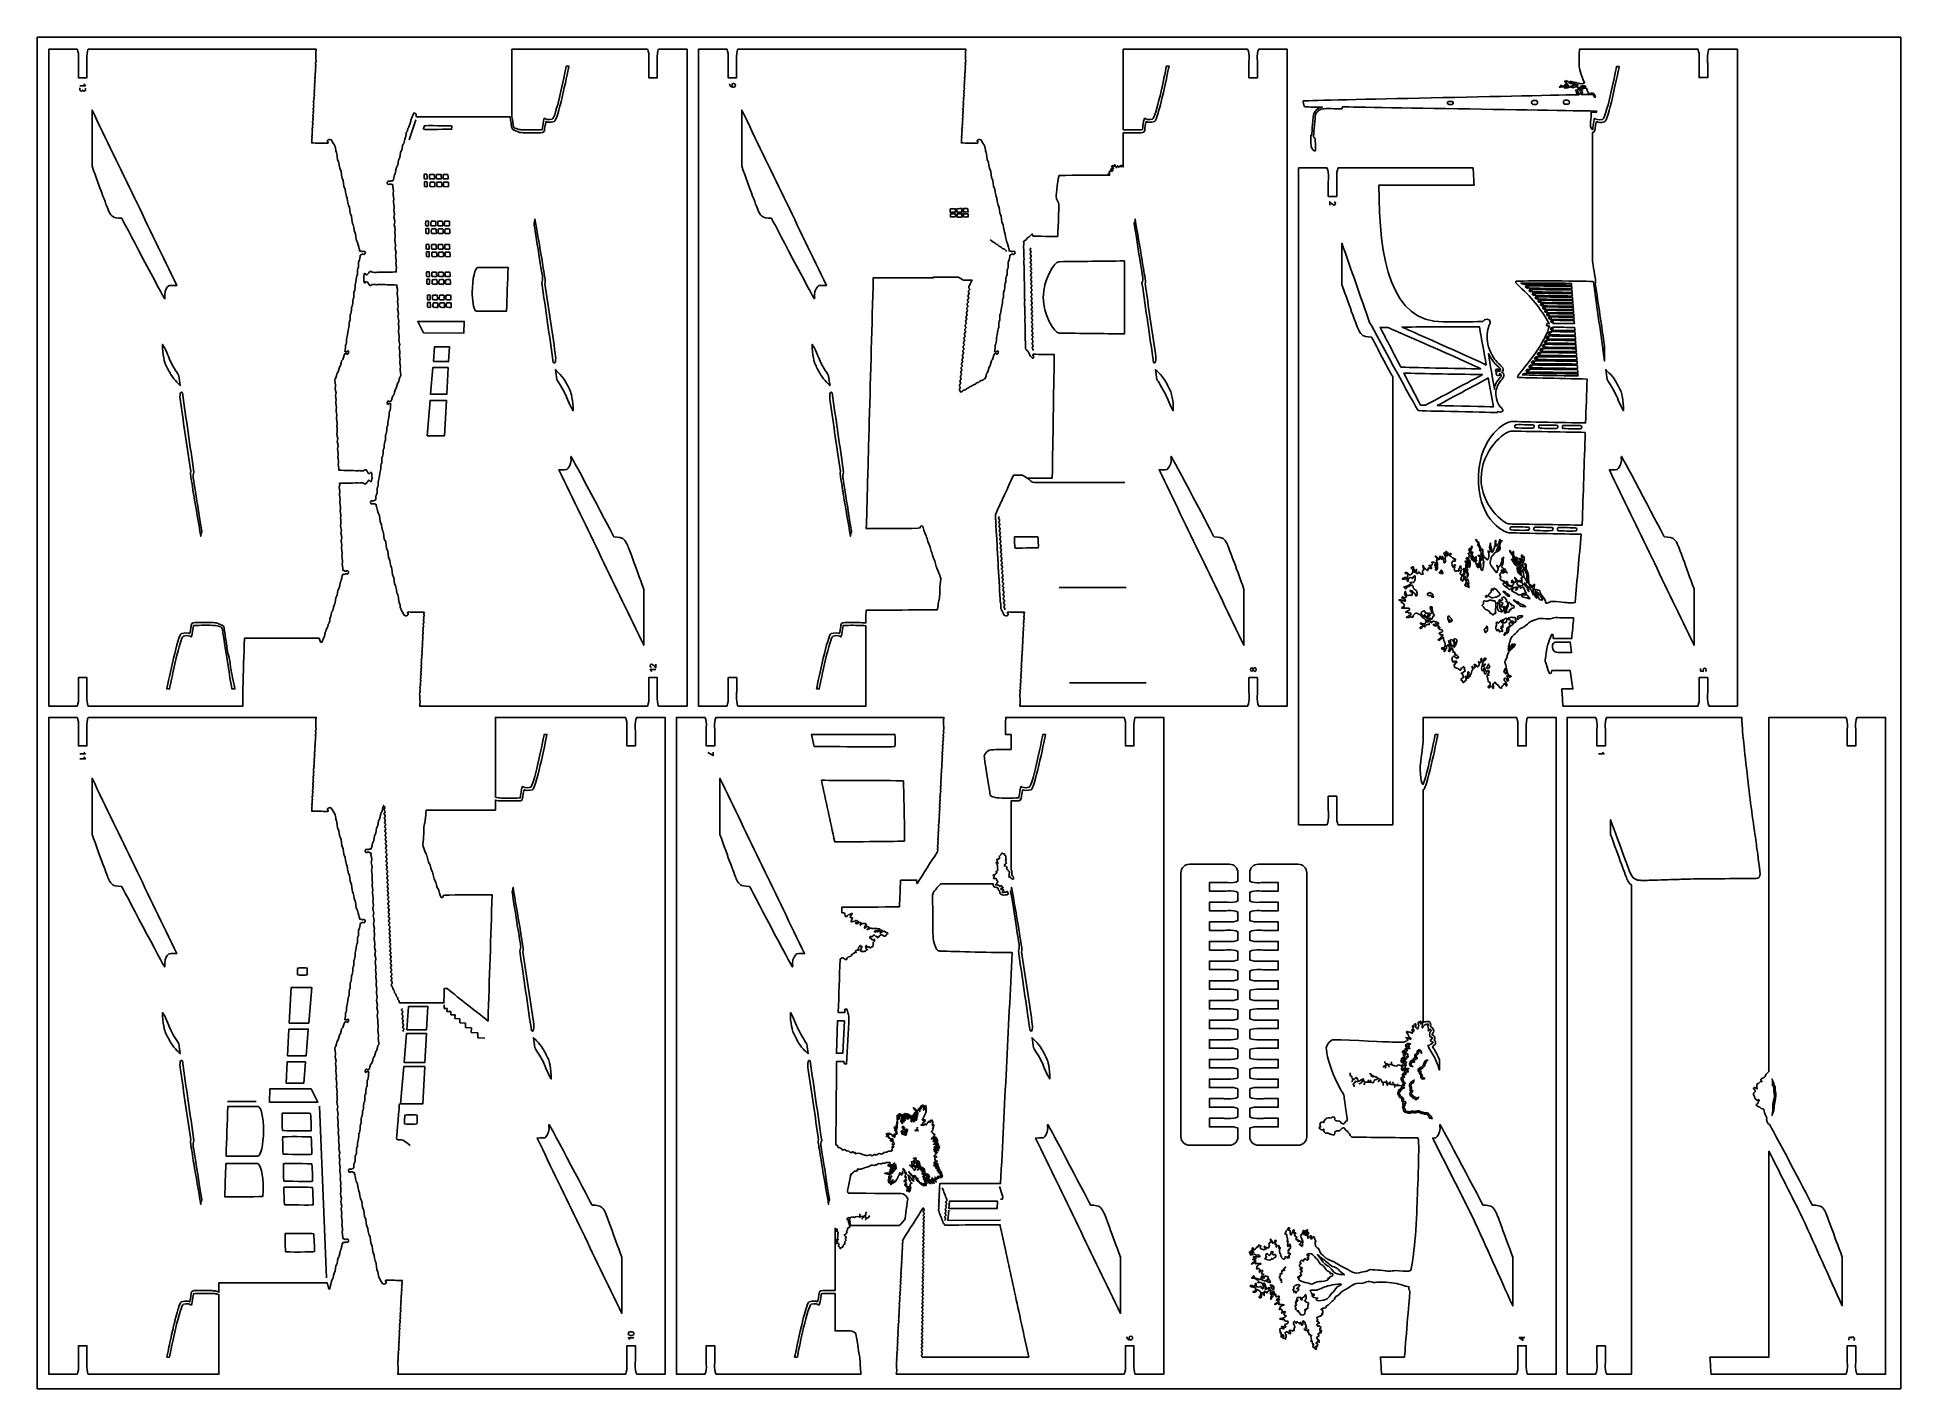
# Model space of a CAD drawing. Extents: x 0 to 655, y 0 to 475.
import ezdxf

# ---------------------------------------------------------------- set-up
doc = ezdxf.new("R2010")
doc.units = 0
doc.header["$MEASUREMENT"] = 0
doc.layers.add('DEFAULT', color=18, linetype='CONTINUOUS')

msp = doc.modelspace()

# ---------------------------------------------------------------- linework, layer by layer
at = {"layer": 'DEFAULT', "color": 18}
msp.add_lwpolyline([(655, 0), (0, 0), (0, 475), (655, 475)], close=True, dxfattribs=at)
for points in [[(16.41, 458.63), (16.94, 457.98), (14.99, 457.98)], [(130.77, 438.93), (133.07, 446.02)], [(359.21, 281.63), (382.78, 281.63)], [(215.99, 252.14), (215.46, 252.79), (217.41, 252.79)], [(362.82, 248.12), (389.81, 248.12)], [(16.41, 223.78), (16.94, 223.13), (14.99, 223.13)], [(237.61, 223.75), (237.61, 222.52), (235.66, 223.64)], [(550.16, 223.78), (550.68, 223.13), (548.73, 223.13)], [(16.41, 222.04), (16.94, 221.39), (14.99, 221.39)], [(143.05, 134.97), (143.03, 133.66)], [(143.03, 133.66), (144.03, 133.65)], [(144.03, 133.61), (144.01, 132.59)], [(144.01, 132.59), (145.37, 132.56)], [(145.37, 132.56), (145.35, 131.42)], [(145.35, 131.42), (146.86, 131.39)], [(146.86, 131.39), (146.83, 130.08)], [(146.83, 130.08), (148.57, 130.05)], [(148.57, 130.05), (148.55, 128.58)], [(148.55, 128.58), (150.51, 128.54)], [(150.51, 128.54), (150.48, 126.94)], [(150.48, 126.94), (152.6, 126.9)], [(152.6, 126.9), (152.57, 125.18)], [(152.57, 125.18), (154.86, 125.13)], [(154.86, 125.13), (154.83, 123.3)], [(154.83, 123.3), (157.27, 123.25)], [(77, 101.01), (66.84, 101.01)], [(101.72, 38.92), (99.26, 99.36)], [(338.57, 66.65), (339.3, 66.65), (339.38, 67.41), (338.26, 71.04)], [(320.39, 62.72), (320.1, 59.15), (338.57, 59.28)], [(208.29, 17.28), (207.76, 17.93), (209.71, 17.93)], [(522.14, 18.22), (522.14, 16.99), (520.92, 17.95), (522.87, 17.95)], [(639.2, 15.11), (636.2, 15.11)]]:
    msp.add_lwpolyline(points, dxfattribs=at)
at = {"layer": 'DEFAULT', "color": 1}
for points in [[(135.77, 371.14), (133.76, 375.15), (150.07, 375.15), (149.96, 371.01)], [(139.22, 361.03), (139.66, 366.23), (144.85, 366.23), (144.57, 361.03)], [(144.46, 358.95), (143.96, 349.54), (138.24, 349.54), (139.04, 358.95)], [(137, 334.94), (138.06, 347.38), (143.84, 347.38), (143.17, 334.94)], [(96.47, 140.97), (95.44, 128.54), (88.56, 128.54), (89.23, 140.97)], [(129.94, 126.19), (130.52, 134.3), (137.3, 134.3), (136.87, 126.19)], [(87.94, 116.96), (88.45, 126.38), (95.26, 126.38), (94.49, 116.96)], [(136.8, 124.88), (136.26, 114.69), (128.94, 114.69), (129.84, 124.88)], [(283.7, 129.34), (283.12, 117.93), (283.05, 117.93), (280.88, 117.93), (281.32, 129.34)], [(94.32, 114.88), (93.71, 107.41), (87.43, 107.41), (87.83, 114.88)], [(127.64, 100.1), (128.81, 113.22), (136.17, 113.22), (135.47, 100.1)], [(96.28, 105.46), (98.64, 100.76), (81.67, 100.76), (81.77, 105.46)], [(320.43, 63.33), (320.66, 65.93), (337.51, 65.93), (337.38, 63.33)]]:
    msp.add_lwpolyline(points, close=True, dxfattribs=at)
for points, knots in [([(17.47, 244.96), (17.47, 244.62), (17.42, 243.84), (17.42, 242.46), (17.42, 241.08), (17.87, 239.96), (17.92, 239.96), (36.04, 239.96), (54.15, 239.96), (72.26, 239.96), (72.26, 241.96), (72.26, 243.96), (72.26, 245.96), (72.45, 251.9), (72.64, 257.83), (72.83, 263.77), (81.58, 263.77), (90.32, 263.77), (99.06, 263.77), (99.2, 263.57), (99.34, 262.55), (99.5, 262.51), (99.67, 262.46), (100.01, 262.27), (100.08, 262.43), (100.15, 262.6), (100.28, 262.81), (100.26, 262.95), (100.22, 263.08), (100.56, 263.33), (100.5, 263.48), (100.45, 263.62), (100.84, 263.86), (100.73, 264.02), (100.61, 264.18), (101, 264.42), (100.94, 264.58), (100.89, 264.74), (101.22, 264.95), (101.11, 265.18), (101, 265.42), (101.31, 265.67), (101.19, 265.77), (101.08, 265.87), (101.61, 266.14), (101.47, 266.34), (101.34, 266.55), (101.76, 266.75), (101.65, 266.93), (101.55, 267.11), (102, 267.31), (101.87, 267.45), (101.74, 267.58), (102.3, 267.78), (102.11, 268.02), (101.91, 268.25), (102.5, 268.31), (102.3, 268.59), (102.09, 268.87), (102.81, 269.02), (102.56, 269.25), (102.31, 269.49), (103, 269.5), (102.81, 269.75), (102.79, 269.79), (102.77, 269.82), (102.77, 269.86), (102.76, 269.95), (102.8, 270.06), (102.86, 270.18), (102.89, 270.46), (102.87, 270.81), (102.95, 270.9), (102.98, 270.93), (103.01, 270.97), (103.03, 271.02), (103.03, 271.18), (103.1, 271.36), (103.19, 271.55), (103.35, 272.25), (103.44, 273.22), (103.77, 273.36), (104.09, 273.58), (104.18, 275.74), (104.56, 275.88), (104.94, 276.03), (104.78, 278.27), (105.23, 278.44), (105.66, 278.61), (105.48, 280.91), (105.95, 281.11), (106.3, 281.23), (106.33, 283.48), (106.65, 283.71), (106.97, 283.92), (107.05, 286.08), (107.43, 286.23), (107.46, 286.36), (107.7, 286.16), (107.86, 286.18), (108.02, 286.19), (108.08, 286.39), (108.24, 286.39), (108.4, 286.39), (108.57, 286.37), (108.78, 286.37), (108.98, 286.37), (108.8, 286.16), (109.19, 286.41), (109.57, 286.66), (109.47, 287.17), (109.19, 287.42), (108.91, 287.67), (108.72, 287.3), (108.63, 287.34), (108.54, 287.39), (108.45, 287.36), (108.18, 287.35), (107.92, 287.33), (107.96, 287.54), (107.78, 287.54), (107.61, 287.54), (107.34, 287.49), (107.38, 287.68), (107.63, 288.08), (106.86, 290.12), (107.25, 290.44), (107.52, 290.84), (106.74, 292.88), (107.13, 293.21), (107.42, 293.43), (106.75, 295.59), (106.99, 295.9), (107.23, 296.2), (106.65, 298.28), (106.97, 298.54), (107.29, 298.8), (106.46, 300.88), (106.82, 301.18), (107.19, 301.47), (106.31, 303.61), (106.69, 303.94), (106.93, 304.25), (106.35, 306.33), (106.67, 306.58), (106.99, 306.84), (106.15, 308.92), (106.53, 309.22), (106.89, 309.51), (106.01, 311.65), (106.39, 311.98), (106.69, 312.2), (106.02, 314.36), (106.26, 314.67), (106.5, 314.98), (105.92, 317.06), (106.24, 317.31), (106.36, 317.41), (106.31, 317.8), (106.22, 318.25), (107, 318.26), (112.6, 318.3), (112.73, 318.41), (113.13, 318.14), (113.35, 318.46), (113.35, 318.46), (113.35, 318.46), (114.42, 318.43), (114.65, 318.27), (114.87, 318.12), (115.17, 318.04), (115.35, 318.05), (115.54, 318.06), (116.24, 318.91), (116.47, 319.18), (116.7, 319.47), (116.91, 319.16), (117.03, 318.97), (117.15, 318.78), (117.33, 318.75), (117.38, 318.83), (117.42, 318.9), (117.59, 319.38), (117.65, 319.65), (117.71, 319.92), (117.57, 321.36), (117.55, 321.65), (117.52, 321.95), (117.23, 322.38), (117.19, 322.03), (117.14, 321.69), (116.73, 321.58), (116.52, 321.63), (116.31, 321.68), (115.77, 322.69), (115.61, 322.91), (115.45, 323.12), (114.78, 322.92), (114.72, 322.6), (114.72, 322.6), (113.7, 322.64), (113.47, 322.64), (113.36, 322.8), (112.98, 322.88), (112.82, 322.64), (110.55, 322.7), (108.28, 322.77), (106.01, 322.83), (106.11, 323.41), (105.48, 325.17), (105.84, 325.47), (106.14, 325.7), (105.47, 327.86), (105.71, 328.16), (105.95, 328.47), (105.36, 330.55), (105.68, 330.81), (106, 331.07), (105.17, 333.14), (105.53, 333.44), (105.9, 333.74), (105.02, 335.87), (105.41, 336.21), (105.65, 336.51), (105.06, 338.59), (105.38, 338.85), (105.7, 339.11), (104.87, 341.18), (105.23, 341.48), (105.6, 341.78), (104.72, 343.92), (105.11, 344.25), (105.4, 344.47), (104.74, 346.62), (104.98, 346.93), (105.21, 347.24), (104.63, 349.32), (104.95, 349.58), (105.27, 349.83), (104.44, 351.92), (104.8, 352.21), (105.17, 352.51), (104.29, 354.65), (104.68, 354.98), (105.13, 354.84), (105.2, 357.24), (105.5, 357.1), (105.81, 356.97), (106.19, 359.55), (106.41, 359.37), (106.63, 359.2), (106.93, 361.78), (107.2, 361.56), (107.46, 361.33), (107.9, 363.54), (108.1, 363.69), (108.29, 363.85), (108.68, 363.87), (108.98, 363.65), (109.29, 363.43), (109.16, 363.89), (109.42, 364.07), (109.69, 364.25), (109.29, 364.27), (109.34, 364.6), (109.38, 364.93), (109.14, 364.8), (109.07, 364.66), (109.01, 364.53), (108.9, 364.47), (108.68, 364.47), (108.45, 364.47), (107.99, 364.41), (108.12, 364.55), (108.46, 364.88), (108.09, 367.04), (108.54, 367.28), (108.87, 367.44), (108.64, 369.69), (108.93, 369.95), (109.23, 370.2), (109.06, 372.36), (109.42, 372.55), (109.78, 372.74), (109.38, 374.93), (109.79, 375.16), (110.21, 375.38), (109.76, 377.64), (110.2, 377.89), (110.5, 378.15), (110.33, 380.3), (110.69, 380.49), (111.06, 380.68), (110.65, 382.88), (111.07, 383.1), (111.48, 383.32), (111.03, 385.59), (111.48, 385.84), (111.81, 386), (111.58, 388.24), (111.87, 388.5), (112.17, 388.76), (112, 390.91), (112.36, 391.1), (112.72, 391.29), (112.31, 393.49), (112.73, 393.71), (113.15, 393.93), (112.7, 396.2), (113.15, 396.45), (113.41, 396.45), (113.45, 398.18), (113.49, 398.31), (113.51, 398.45), (113.68, 398.51), (113.84, 398.52), (114, 398.53), (113.95, 398.73), (114.12, 398.73), (114.28, 398.73), (114.45, 398.71), (114.65, 398.71), (114.86, 398.71), (114.68, 398.51), (115.07, 398.75), (115.45, 399), (115.35, 399.51), (115.07, 399.76), (114.79, 400.01), (114.6, 399.64), (114.51, 399.69), (114.42, 399.73), (114.33, 399.7), (114.06, 399.69), (113.8, 399.67), (113.84, 399.88), (113.66, 399.88), (113.49, 399.88), (113.22, 399.83), (113.25, 400.02), (113.28, 400.19), (113.25, 400.61), (113.13, 400.73), (113.02, 400.85), (112.71, 403.23), (112.35, 403.38), (112, 403.53), (111.97, 406.26), (111.65, 406.53), (111.32, 406.79), (111.23, 409.41), (110.85, 409.58), (110.47, 409.76), (110.62, 412.47), (110.18, 412.67), (109.74, 412.88), (109.91, 415.67), (109.44, 415.91), (109.09, 416.05), (109.06, 418.79), (108.74, 419.05), (108.41, 419.32), (108.32, 421.93), (107.94, 422.11), (107.56, 422.28), (107.71, 424.99), (107.27, 425.19), (106.82, 425.4), (107, 428.19), (106.53, 428.43), (106.21, 428.69), (106.12, 431.31), (105.74, 431.49), (105.35, 431.66), (105.48, 434.21), (105.15, 434.56), (104.82, 434.91), (104.94, 436), (104.67, 436.59), (104.67, 436.6), (104.66, 436.6), (104.66, 436.6), (104.55, 436.92), (104.27, 437.43), (103.58, 438.59), (103.43, 438.8), (103.29, 439.12), (102.89, 439.12), (102.54, 439.12), (101.71, 438.77), (102.06, 438.41), (102.61, 437.85), (102.15, 437.76), (101.95, 437.76), (100.1, 437.79), (98.25, 437.82), (96.4, 437.86), (96.4, 437.87), (96.41, 437.88), (96.41, 437.89), (96.41, 437.89), (96.57, 438.31), (96.56, 438.55), (96.55, 438.78), (96.35, 438.74), (96.46, 439.07), (96.46, 439.07), (96.62, 439.49), (96.61, 439.72), (96.6, 439.96), (96.41, 439.92), (96.52, 440.24), (96.52, 440.24), (96.67, 440.66), (96.66, 440.9), (96.65, 441.13), (96.46, 441.09), (96.57, 441.42), (96.57, 441.42), (96.72, 441.84), (96.72, 442.07), (96.71, 442.31), (96.54, 442.62), (96.65, 442.94), (96.65, 442.94), (96.85, 443.35), (96.84, 443.58), (96.83, 443.82), (96.64, 443.78), (96.75, 444.1), (96.75, 444.1), (96.9, 444.53), (96.89, 444.76), (96.88, 445), (96.69, 444.96), (96.8, 445.28), (96.8, 445.28), (96.95, 445.7), (96.95, 445.94), (96.94, 446.17), (96.75, 446.13), (96.86, 446.45), (96.86, 446.45), (97.01, 446.88), (97, 447.11), (96.99, 447.35), (96.8, 447.31), (96.91, 447.63), (96.91, 447.63), (97.06, 448.05), (97.05, 448.29), (97.04, 448.52), (96.85, 448.48), (96.96, 448.8), (96.96, 448.8), (97.12, 449.23), (97.11, 449.46), (97.1, 449.7), (96.9, 449.66), (97.01, 449.98), (97.01, 449.98), (97.17, 450.4), (97.16, 450.64), (97.15, 450.87), (96.96, 450.83), (97.07, 451.15), (97.07, 451.15), (97.22, 451.58), (97.22, 451.81), (97.2, 452.05), (97.04, 452.36), (97.15, 452.68), (97.15, 452.68), (97.35, 453.09), (97.34, 453.33), (97.32, 453.56), (97.13, 453.52), (97.24, 453.84), (97.24, 453.84), (97.4, 454.26), (97.39, 454.5), (97.38, 454.74), (97.19, 454.69), (97.3, 455.01), (97.3, 455.01), (97.45, 455.44), (97.44, 455.67), (97.43, 455.91), (97.24, 455.87), (97.35, 456.19), (97.35, 456.19), (97.5, 456.61), (97.5, 456.85), (97.49, 457.09), (97.3, 457.05), (97.41, 457.37), (97.41, 457.37), (97.56, 457.79), (97.55, 458.02), (97.54, 458.26), (97.35, 458.22), (97.46, 458.54), (97.46, 458.54), (97.61, 458.97), (97.6, 459.2), (97.59, 459.44), (97.4, 459.4), (97.51, 459.72), (97.51, 459.72), (97.67, 460.14), (97.66, 460.37), (97.65, 460.61), (97.46, 460.57), (97.56, 460.89), (97.56, 460.89), (97.72, 461.32), (97.71, 461.55), (97.7, 461.78), (97.54, 462.09), (97.65, 462.42), (97.65, 462.42), (97.84, 462.83), (97.83, 463.06), (97.82, 463.3), (97.63, 463.26), (97.74, 463.58), (97.74, 463.58), (97.9, 464), (97.89, 464.24), (97.88, 464.47), (97.68, 464.49), (97.79, 464.81), (97.79, 464.81), (97.95, 465.23), (97.94, 465.47), (97.93, 465.7), (97.74, 465.66), (97.85, 465.98), (97.85, 465.98), (98, 466.41), (97.99, 466.64), (97.98, 466.88), (97.79, 469.84), (97.9, 470.16), (97.9, 470.16), (98.05, 470.57), (98.05, 470.81), (71.34, 470.81), (44.63, 470.81), (17.92, 470.81), (17.86, 470.81), (17.42, 469.69), (17.42, 468.3), (17.42, 466.92), (17.47, 466.15), (17.47, 465.8), (17.47, 464.14), (17.47, 462.47), (17.47, 460.8), (16.47, 460.8), (15.47, 460.8), (14.47, 460.8), (14.47, 462.47), (14.47, 464.14), (14.47, 465.8), (14.47, 466.15), (14.52, 466.92), (14.52, 468.3), (14.52, 469.69), (14.07, 470.81), (14.02, 470.81), (10.68, 470.81), (7.35, 470.81), (4.02, 470.81), (4.02, 393.86), (4.02, 316.91), (4.02, 239.96), (7.35, 239.96), (10.68, 239.96), (14.02, 239.96), (14.07, 239.96), (14.52, 241.08), (14.52, 242.46), (14.52, 243.84), (14.47, 244.62), (14.47, 244.96), (14.47, 246.63), (14.47, 248.29), (14.47, 249.96), (15.47, 249.96), (16.47, 249.96), (17.47, 249.96), (17.47, 248.29), (17.47, 246.63), (17.47, 244.96)], [14.171, 14.171, 14.171, 14.171, 15.171, 15.171, 15.171, 16.171, 16.171, 16.171, 170.211, 170.211, 170.211, 187.221, 187.221, 187.221, 188.221, 188.221, 188.221, 262.571, 262.571, 262.571, 263.571, 263.571, 263.571, 264.571, 264.571, 264.571, 265.571, 265.571, 265.571, 266.571, 266.571, 266.571, 267.571, 267.571, 267.571, 268.571, 268.571, 268.571, 269.571, 269.571, 269.571, 270.571, 270.571, 270.571, 271.571, 271.571, 271.571, 272.571, 272.571, 272.571, 273.571, 273.571, 273.571, 274.571, 274.571, 274.571, 275.571, 275.571, 275.571, 276.571, 276.571, 276.571, 277.571, 277.571, 277.571, 278.571, 278.571, 278.571, 279.571, 279.571, 279.571, 280.571, 280.571, 280.571, 281.571, 281.571, 281.571, 282.571, 282.571, 282.571, 283.571, 283.571, 283.571, 284.571, 284.571, 284.571, 285.571, 285.571, 285.571, 286.571, 286.571, 286.571, 287.571, 287.571, 287.571, 288.571, 288.571, 288.571, 289.571, 289.571, 289.571, 290.571, 290.571, 290.571, 291.571, 291.571, 291.571, 292.571, 292.571, 292.571, 293.571, 293.571, 293.571, 294.571, 294.571, 294.571, 295.571, 295.571, 295.571, 296.571, 296.571, 296.571, 297.571, 297.571, 297.571, 298.571, 298.571, 298.571, 299.571, 299.571, 299.571, 300.571, 300.571, 300.571, 301.571, 301.571, 301.571, 302.571, 302.571, 302.571, 303.571, 303.571, 303.571, 304.571, 304.571, 304.571, 305.571, 305.571, 305.571, 306.571, 306.571, 306.571, 307.571, 307.571, 307.571, 308.571, 308.571, 308.571, 309.571, 309.571, 309.571, 310.571, 310.571, 310.571, 311.571, 311.571, 311.571, 312.571, 312.571, 312.571, 313.571, 313.571, 313.571, 314.571, 314.571, 314.571, 315.571, 315.571, 315.571, 316.571, 316.571, 316.571, 317.571, 317.571, 317.571, 318.571, 318.571, 318.571, 319.571, 319.571, 319.571, 320.571, 320.571, 320.571, 321.571, 321.571, 321.571, 322.571, 322.571, 322.571, 323.571, 323.571, 323.571, 324.571, 324.571, 324.571, 325.571, 325.571, 325.571, 326.571, 326.571, 326.571, 327.571, 327.571, 327.571, 328.571, 328.571, 328.571, 329.571, 329.571, 329.571, 330.571, 330.571, 330.571, 331.571, 331.571, 331.571, 332.571, 332.571, 332.571, 333.571, 333.571, 333.571, 334.571, 334.571, 334.571, 335.571, 335.571, 335.571, 336.571, 336.571, 336.571, 337.571, 337.571, 337.571, 338.571, 338.571, 338.571, 339.571, 339.571, 339.571, 340.571, 340.571, 340.571, 341.571, 341.571, 341.571, 342.571, 342.571, 342.571, 343.571, 343.571, 343.571, 344.571, 344.571, 344.571, 345.571, 345.571, 345.571, 346.571, 346.571, 346.571, 347.571, 347.571, 347.571, 348.571, 348.571, 348.571, 349.571, 349.571, 349.571, 350.571, 350.571, 350.571, 351.571, 351.571, 351.571, 352.571, 352.571, 352.571, 353.571, 353.571, 353.571, 354.571, 354.571, 354.571, 355.571, 355.571, 355.571, 356.571, 356.571, 356.571, 357.571, 357.571, 357.571, 358.571, 358.571, 358.571, 359.571, 359.571, 359.571, 360.571, 360.571, 360.571, 361.571, 361.571, 361.571, 362.571, 362.571, 362.571, 363.571, 363.571, 363.571, 364.571, 364.571, 364.571, 365.571, 365.571, 365.571, 366.571, 366.571, 366.571, 367.571, 367.571, 367.571, 368.571, 368.571, 368.571, 369.571, 369.571, 369.571, 370.571, 370.571, 370.571, 371.571, 371.571, 371.571, 372.571, 372.571, 372.571, 373.571, 373.571, 373.571, 374.571, 374.571, 374.571, 375.571, 375.571, 375.571, 376.571, 376.571, 376.571, 377.571, 377.571, 377.571, 378.571, 378.571, 378.571, 379.571, 379.571, 379.571, 380.571, 380.571, 380.571, 381.571, 381.571, 381.571, 382.571, 382.571, 382.571, 383.571, 383.571, 383.571, 384.571, 384.571, 384.571, 385.571, 385.571, 385.571, 386.571, 386.571, 386.571, 387.571, 387.571, 387.571, 388.571, 388.571, 388.571, 389.571, 389.571, 389.571, 390.571, 390.571, 390.571, 391.571, 391.571, 391.571, 392.571, 392.571, 392.571, 393.571, 393.571, 393.571, 394.571, 394.571, 394.571, 395.571, 395.571, 395.571, 396.571, 396.571, 396.571, 397.571, 397.571, 397.571, 398.571, 398.571, 398.571, 399.571, 399.571, 399.571, 400.571, 400.571, 400.571, 401.571, 401.571, 401.571, 402.571, 402.571, 402.571, 403.571, 403.571, 403.571, 404.571, 404.571, 404.571, 405.571, 405.571, 405.571, 406.571, 406.571, 406.571, 407.571, 407.571, 407.571, 408.571, 408.571, 408.571, 409.571, 409.571, 409.571, 410.571, 410.571, 410.571, 411.571, 411.571, 411.571, 412.571, 412.571, 412.571, 413.571, 413.571, 413.571, 414.571, 414.571, 414.571, 415.571, 415.571, 415.571, 416.571, 416.571, 416.571, 417.571, 417.571, 417.571, 418.571, 418.571, 418.571, 419.571, 419.571, 419.571, 420.571, 420.571, 420.571, 421.571, 421.571, 421.571, 422.571, 422.571, 422.571, 423.571, 423.571, 423.571, 424.571, 424.571, 424.571, 425.571, 425.571, 425.571, 426.571, 426.571, 426.571, 427.571, 427.571, 427.571, 428.571, 428.571, 428.571, 429.571, 429.571, 429.571, 430.571, 430.571, 430.571, 431.571, 431.571, 431.571, 432.571, 432.571, 432.571, 433.571, 433.571, 433.571, 434.571, 434.571, 434.571, 435.571, 435.571, 435.571, 436.571, 436.571, 436.571, 437.571, 437.571, 437.571, 438.571, 438.571, 438.571, 665.701, 665.701, 665.701, 666.701, 666.701, 666.701, 667.701, 667.701, 667.701, 681.871, 681.871, 681.871, 690.371, 690.371, 690.371, 704.541, 704.541, 704.541, 705.541, 705.541, 705.541, 706.541, 706.541, 706.541, 734.881, 734.881, 734.881, 1389.252, 1389.252, 1389.252, 1417.592, 1417.592, 1417.592, 1418.592, 1418.592, 1418.592, 1419.592, 1419.592, 1419.592, 1433.763, 1433.763, 1433.763, 1442.263, 1442.263, 1442.263, 1456.434, 1456.434, 1456.434, 1456.434]), ([(214.93, 465.8), (214.93, 466.15), (214.98, 466.92), (214.98, 468.3), (214.98, 469.69), (214.53, 470.81), (214.48, 470.81), (198.61, 470.81), (182.73, 470.81), (166.85, 470.81), (166.85, 462.87), (166.85, 454.94), (166.85, 447.01), (167.07, 445.64), (167.23, 444.67), (167.24, 444.58), (167.33, 443.91), (167.45, 443.14), (167.91, 443.02), (168.38, 442.91), (169.03, 442.64), (169.74, 442.53), (170.03, 442.47), (171.24, 442.45), (172.63, 442.44), (173.32, 442.43), (174.05, 442.43), (174.73, 442.44), (175.99, 442.45), (177.1, 442.48), (177.5, 442.53), (177.5, 442.53), (178.03, 446.88), (178.32, 446.52), (178.61, 446.17), (179.67, 445.88), (181.03, 446.23), (182.23, 446.54), (185.27, 461.61), (185.91, 464.81), (186.22, 464.81), (186.53, 464.81), (186.85, 464.8), (186.19, 461.52), (182.94, 445.69), (181.73, 445.37), (180.38, 445.02), (179.22, 445.01), (178.93, 445.37), (178.63, 445.72), (178.29, 442.37), (178.29, 442.37), (178.29, 441.38), (177.22, 441.43), (176.12, 441.43), (175.65, 441.43), (175.19, 441.43), (174.73, 441.43), (174.05, 441.42), (173.32, 441.42), (172.63, 441.43), (171.24, 441.43), (170.03, 441.46), (169.74, 441.51), (169.49, 441.51), (169.04, 441.75), (168.75, 441.87), (168.69, 441.91), (168.62, 441.95), (168.56, 441.99), (167.85, 442.1), (167.82, 442.33), (167.35, 442.45), (166.88, 442.57), (166.76, 443.33), (166.67, 444), (166.66, 444.11), (166.46, 445.33), (166.19, 446.99), (155.24, 446.99), (144.29, 446.99), (133.34, 446.99), (133.2, 447.2), (133.06, 448.21), (132.9, 448.26), (132.74, 448.3), (132.4, 448.49), (132.32, 448.33), (132.25, 448.17), (132.12, 447.95), (132.15, 447.81), (132.18, 447.68), (131.84, 447.43), (131.9, 447.29), (131.96, 447.14), (131.56, 446.9), (131.68, 446.74), (131.79, 446.58), (131.4, 446.35), (131.46, 446.18), (131.52, 446.02), (131.18, 445.82), (131.29, 445.58), (131.4, 445.35), (131.09, 445.09), (131.21, 444.99), (131.32, 444.89), (130.8, 444.63), (130.93, 444.42), (131.06, 444.21), (130.65, 444.01), (130.75, 443.83), (130.86, 443.66), (130.4, 443.45), (130.53, 443.32), (130.66, 443.19), (130.1, 442.98), (130.29, 442.75), (130.49, 442.51), (129.9, 442.45), (130.1, 442.17), (130.31, 441.89), (129.59, 441.74), (129.84, 441.51), (130.09, 441.27), (129.4, 441.26), (129.59, 441.01), (129.62, 440.97), (129.63, 440.94), (129.63, 440.9), (129.65, 440.81), (129.6, 440.71), (129.54, 440.59), (129.51, 440.31), (129.53, 439.95), (129.45, 439.87), (129.42, 439.83), (129.39, 439.79), (129.37, 439.74), (129.37, 439.58), (129.3, 439.4), (129.21, 439.21), (129.06, 438.51), (128.96, 437.55), (128.63, 437.4), (128.31, 437.19), (128.23, 435.02), (127.85, 434.88), (127.46, 434.73), (127.62, 432.5), (127.18, 432.33), (126.74, 432.15), (126.92, 429.85), (126.45, 429.66), (126.1, 429.53), (126.08, 427.28), (125.75, 427.06), (125.43, 426.84), (125.35, 424.68), (124.97, 424.54), (124.94, 424.4), (124.7, 424.6), (124.54, 424.58), (124.38, 424.57), (124.33, 424.37), (124.16, 424.37), (124, 424.37), (123.83, 424.39), (123.63, 424.39), (123.42, 424.39), (123.6, 424.6), (123.21, 424.35), (122.83, 424.1), (122.93, 423.59), (123.21, 423.35), (123.49, 423.1), (123.68, 423.46), (123.77, 423.42), (123.86, 423.37), (123.96, 423.4), (124.22, 423.42), (124.48, 423.43), (124.44, 423.23), (124.62, 423.23), (124.79, 423.23), (125.06, 423.27), (125.03, 423.08), (124.77, 422.69), (125.54, 420.65), (125.15, 420.32), (124.89, 419.93), (125.66, 417.88), (125.27, 417.56), (124.98, 417.33), (125.65, 415.17), (125.41, 414.87), (125.17, 414.56), (125.75, 412.48), (125.44, 412.22), (125.12, 411.97), (125.94, 409.89), (125.58, 409.59), (125.21, 409.29), (126.1, 407.16), (125.71, 406.82), (125.47, 406.52), (126.05, 404.43), (125.73, 404.18), (125.42, 403.92), (126.25, 401.84), (125.88, 401.55), (125.51, 401.25), (126.4, 399.11), (126.01, 398.78), (125.71, 398.56), (126.38, 396.4), (126.14, 396.09), (125.9, 395.79), (126.48, 393.71), (126.17, 393.45), (126.04, 393.35), (126.1, 392.96), (126.18, 392.51), (125.4, 392.5), (119.81, 392.47), (119.68, 392.35), (119.27, 392.63), (119.05, 392.3), (119.05, 392.3), (119.05, 392.3), (117.99, 392.33), (117.76, 392.49), (117.53, 392.64), (117.23, 392.73), (117.05, 392.71), (116.87, 392.71), (116.16, 391.86), (115.94, 391.58), (115.71, 391.3), (115.49, 391.61), (115.37, 391.8), (115.25, 391.99), (115.07, 392.01), (115.02, 391.94), (114.98, 391.86), (114.81, 391.38), (114.75, 391.11), (114.69, 390.84), (114.83, 389.4), (114.85, 389.11), (114.88, 388.81), (115.17, 388.39), (115.21, 388.73), (115.26, 389.08), (115.67, 389.19), (115.88, 389.14), (116.1, 389.08), (116.64, 388.07), (116.79, 387.86), (116.96, 387.64), (117.62, 387.84), (117.68, 388.17), (117.68, 388.17), (118.7, 388.12), (118.94, 388.12), (119.04, 387.96), (119.42, 387.88), (119.59, 388.13), (121.86, 388.06), (124.13, 388), (126.4, 387.93), (126.29, 387.35), (126.92, 385.6), (126.56, 385.29), (126.27, 385.07), (126.94, 382.91), (126.7, 382.6), (126.46, 382.29), (127.04, 380.21), (126.72, 379.95), (126.4, 379.7), (127.23, 377.62), (126.87, 377.32), (126.5, 377.03), (127.38, 374.89), (127, 374.56), (126.76, 374.25), (127.34, 372.17), (127.02, 371.91), (126.7, 371.66), (127.54, 369.58), (127.17, 369.28), (126.8, 368.98), (127.68, 366.84), (127.3, 366.52), (127, 366.29), (127.67, 364.14), (127.43, 363.83), (127.19, 363.52), (127.77, 361.44), (127.45, 361.19), (127.14, 360.93), (127.97, 358.85), (127.6, 358.55), (127.23, 358.26), (128.11, 356.12), (127.73, 355.79), (127.27, 355.93), (127.21, 353.53), (126.9, 353.66), (126.59, 353.79), (126.22, 351.21), (126, 351.39), (125.78, 351.57), (125.47, 348.99), (125.2, 349.21), (124.94, 349.43), (124.5, 347.22), (124.3, 347.07), (124.11, 346.91), (123.73, 346.89), (123.42, 347.11), (123.11, 347.33), (123.24, 346.87), (122.98, 346.69), (122.71, 346.52), (123.11, 346.49), (123.07, 346.17), (123.02, 345.83), (123.26, 345.96), (123.33, 346.1), (123.4, 346.23), (123.5, 346.3), (123.73, 346.3), (123.95, 346.3), (124.42, 346.36), (124.28, 346.21), (123.94, 345.88), (124.31, 343.73), (123.86, 343.48), (123.53, 343.32), (123.76, 341.07), (123.47, 340.82), (123.18, 340.56), (123.34, 338.41), (122.98, 338.22), (122.62, 338.03), (123.03, 335.83), (122.61, 335.61), (122.19, 335.39), (122.64, 333.12), (122.2, 332.87), (121.9, 332.61), (122.07, 330.46), (121.71, 330.27), (121.34, 330.08), (121.76, 327.88), (121.34, 327.66), (120.92, 327.44), (121.37, 325.17), (120.92, 324.92), (120.59, 324.76), (120.83, 322.52), (120.53, 322.26), (120.24, 322.01), (120.4, 319.85), (120.04, 319.66), (119.68, 319.47), (120.09, 317.27), (119.67, 317.05), (119.25, 316.83), (119.7, 314.56), (119.26, 314.32), (118.99, 314.32), (118.95, 312.58), (118.92, 312.45), (118.89, 312.32), (118.73, 312.26), (118.56, 312.24), (118.41, 312.23), (118.45, 312.03), (118.29, 312.03), (118.13, 312.03), (117.95, 312.05), (117.75, 312.05), (117.54, 312.05), (117.72, 312.26), (117.34, 312.01), (116.96, 311.76), (117.05, 311.25), (117.33, 311), (117.62, 310.75), (117.81, 311.12), (117.89, 311.08), (117.98, 311.03), (118.08, 311.06), (118.34, 311.07), (118.61, 311.09), (118.56, 310.88), (118.74, 310.88), (118.92, 310.88), (119.18, 310.93), (119.15, 310.74), (119.13, 310.57), (119.15, 310.15), (119.27, 310.03), (119.39, 309.91), (119.7, 307.53), (120.05, 307.38), (120.4, 307.23), (120.43, 304.5), (120.76, 304.23), (121.08, 303.97), (121.17, 301.36), (121.55, 301.18), (121.93, 301), (121.79, 298.3), (122.23, 298.09), (122.67, 297.88), (122.49, 295.09), (122.96, 294.86), (123.31, 294.71), (123.34, 291.97), (123.67, 291.71), (123.99, 291.45), (124.08, 288.83), (124.46, 288.66), (124.84, 288.48), (124.7, 285.77), (125.14, 285.57), (125.58, 285.36), (125.4, 282.57), (125.87, 282.33), (126.2, 282.07), (126.28, 279.45), (126.66, 279.27), (127.05, 279.1), (126.92, 276.55), (127.25, 276.2), (127.59, 275.85), (127.46, 274.76), (127.74, 274.17), (127.74, 274.17), (127.74, 274.16), (127.74, 274.16), (127.85, 273.85), (128.14, 273.33), (128.82, 272.17), (128.97, 271.96), (129.12, 271.64), (129.51, 271.64), (129.86, 271.64), (130.69, 272), (130.34, 272.35), (129.79, 272.92), (130.25, 273.01), (130.45, 273.01), (132.3, 272.97), (134.15, 272.94), (136, 272.91), (136, 272.9), (136, 272.88), (135.99, 272.87), (135.99, 272.87), (135.84, 272.45), (135.85, 272.22), (135.85, 271.98), (136.05, 272.02), (135.94, 271.7), (135.94, 271.7), (135.78, 271.27), (135.79, 271.04), (135.8, 270.8), (136, 270.84), (135.89, 270.52), (135.89, 270.52), (135.73, 270.1), (135.74, 269.87), (135.75, 269.63), (135.94, 269.67), (135.83, 269.35), (135.83, 269.35), (135.68, 268.92), (135.69, 268.69), (135.7, 268.46), (135.86, 268.14), (135.75, 267.82), (135.75, 267.82), (135.55, 267.41), (135.56, 267.18), (135.57, 266.94), (135.77, 266.98), (135.66, 266.66), (135.66, 266.66), (135.5, 266.24), (135.51, 266), (135.52, 265.77), (135.71, 265.81), (135.6, 265.48), (135.6, 265.48), (135.45, 265.06), (135.46, 264.83), (135.47, 264.59), (135.66, 264.63), (135.55, 264.31), (135.55, 264.31), (135.4, 263.89), (135.4, 263.65), (135.41, 263.42), (135.6, 263.46), (135.49, 263.14), (135.49, 263.14), (135.34, 262.71), (135.35, 262.48), (135.36, 262.24), (135.55, 262.28), (135.44, 261.96), (135.44, 261.96), (135.29, 261.54), (135.3, 261.3), (135.3, 261.06), (135.5, 261.11), (135.39, 260.79), (135.39, 260.79), (135.23, 260.36), (135.24, 260.13), (135.25, 259.89), (135.44, 259.93), (135.34, 259.61), (135.34, 259.61), (135.18, 259.19), (135.19, 258.95), (135.2, 258.72), (135.36, 258.41), (135.25, 258.09), (135.25, 258.09), (135.06, 257.67), (135.07, 257.44), (135.08, 257.2), (135.27, 257.24), (135.16, 256.92), (135.16, 256.92), (135, 256.5), (135.01, 256.26), (135.02, 256.03), (135.22, 256.07), (135.11, 255.75), (135.11, 255.75), (134.95, 255.32), (134.96, 255.09), (134.97, 254.85), (135.16, 254.89), (135.05, 254.57), (135.05, 254.57), (134.9, 254.15), (134.91, 253.91), (134.92, 253.68), (135.11, 253.72), (135, 253.4), (135, 253.4), (134.85, 252.97), (134.85, 252.74), (134.86, 252.5), (135.05, 252.54), (134.94, 252.22), (134.94, 252.22), (134.79, 251.8), (134.8, 251.56), (134.81, 251.33), (135, 251.37), (134.89, 251.05), (134.89, 251.05), (134.74, 250.62), (134.75, 250.39), (134.75, 250.15), (134.95, 250.19), (134.84, 249.87), (134.84, 249.87), (134.68, 249.45), (134.69, 249.21), (134.7, 248.98), (134.87, 248.67), (134.76, 248.35), (134.76, 248.35), (134.56, 247.93), (134.57, 247.7), (134.58, 247.46), (134.77, 247.5), (134.66, 247.18), (134.66, 247.18), (134.51, 246.76), (134.52, 246.52), (134.52, 246.29), (134.72, 246.28), (134.61, 245.96), (134.61, 245.96), (134.45, 245.53), (134.46, 245.3), (134.47, 245.06), (134.67, 245.1), (134.56, 244.78), (134.56, 244.78), (134.4, 244.36), (134.41, 244.12), (134.42, 243.88), (134.61, 240.93), (134.5, 240.61), (134.5, 240.61), (134.35, 240.19), (134.36, 239.96), (161.06, 239.96), (187.77, 239.96), (214.48, 239.96), (214.54, 239.96), (214.98, 241.08), (214.98, 242.46), (214.98, 243.84), (214.94, 244.62), (214.94, 244.96), (214.94, 246.63), (214.94, 248.29), (214.94, 249.96), (215.94, 249.96), (216.94, 249.96), (217.94, 249.96), (217.94, 248.29), (217.94, 246.63), (217.94, 244.96), (217.94, 244.62), (217.89, 243.84), (217.89, 242.46), (217.89, 241.08), (218.33, 239.96), (218.39, 239.96), (221.72, 239.96), (225.05, 239.96), (228.38, 239.96), (228.38, 316.91), (228.38, 393.86), (228.38, 470.81), (225.05, 470.81), (221.72, 470.81), (218.39, 470.81), (218.33, 470.81), (217.89, 469.69), (217.89, 468.3), (217.89, 466.92), (217.93, 466.15), (217.93, 465.8), (217.93, 464.14), (217.93, 462.47), (217.93, 460.8), (216.93, 460.8), (215.93, 460.8), (214.93, 460.8), (214.93, 462.47), (214.93, 464.14), (214.93, 465.8)], [14.17, 14.17, 14.17, 14.17, 15.17, 15.17, 15.17, 16.17, 16.17, 16.17, 151.18, 151.18, 151.18, 218.63, 218.63, 218.63, 219.63, 219.63, 219.63, 220.63, 220.63, 220.63, 221.63, 221.63, 221.63, 222.63, 222.63, 222.63, 223.63, 223.63, 223.63, 224.63, 224.63, 224.63, 225.63, 225.63, 225.63, 226.63, 226.63, 226.63, 227.63, 227.63, 227.63, 228.63, 228.63, 228.63, 229.63, 229.63, 229.63, 230.63, 230.63, 230.63, 231.63, 231.63, 231.63, 232.63, 232.63, 232.63, 236.56, 236.56, 236.56, 237.56, 237.56, 237.56, 238.56, 238.56, 238.56, 239.56, 239.56, 239.56, 240.56, 240.56, 240.56, 241.56, 241.56, 241.56, 242.56, 242.56, 242.56, 243.56, 243.56, 243.56, 336.69, 336.69, 336.69, 337.69, 337.69, 337.69, 338.69, 338.69, 338.69, 339.69, 339.69, 339.69, 340.69, 340.69, 340.69, 341.69, 341.69, 341.69, 342.69, 342.69, 342.69, 343.69, 343.69, 343.69, 344.69, 344.69, 344.69, 345.69, 345.69, 345.69, 346.69, 346.69, 346.69, 347.69, 347.69, 347.69, 348.69, 348.69, 348.69, 349.69, 349.69, 349.69, 350.69, 350.69, 350.69, 351.69, 351.69, 351.69, 352.69, 352.69, 352.69, 353.69, 353.69, 353.69, 354.69, 354.69, 354.69, 355.69, 355.69, 355.69, 356.69, 356.69, 356.69, 357.69, 357.69, 357.69, 358.69, 358.69, 358.69, 359.69, 359.69, 359.69, 360.69, 360.69, 360.69, 361.69, 361.69, 361.69, 362.69, 362.69, 362.69, 363.69, 363.69, 363.69, 364.69, 364.69, 364.69, 365.69, 365.69, 365.69, 366.69, 366.69, 366.69, 367.69, 367.69, 367.69, 368.69, 368.69, 368.69, 369.69, 369.69, 369.69, 370.69, 370.69, 370.69, 371.69, 371.69, 371.69, 372.69, 372.69, 372.69, 373.69, 373.69, 373.69, 374.69, 374.69, 374.69, 375.69, 375.69, 375.69, 376.69, 376.69, 376.69, 377.69, 377.69, 377.69, 378.69, 378.69, 378.69, 379.69, 379.69, 379.69, 380.69, 380.69, 380.69, 381.69, 381.69, 381.69, 382.69, 382.69, 382.69, 383.69, 383.69, 383.69, 384.69, 384.69, 384.69, 385.69, 385.69, 385.69, 386.69, 386.69, 386.69, 387.69, 387.69, 387.69, 388.69, 388.69, 388.69, 389.69, 389.69, 389.69, 390.69, 390.69, 390.69, 391.69, 391.69, 391.69, 392.69, 392.69, 392.69, 393.69, 393.69, 393.69, 394.69, 394.69, 394.69, 395.69, 395.69, 395.69, 396.69, 396.69, 396.69, 397.69, 397.69, 397.69, 398.69, 398.69, 398.69, 399.69, 399.69, 399.69, 400.69, 400.69, 400.69, 401.69, 401.69, 401.69, 402.69, 402.69, 402.69, 403.69, 403.69, 403.69, 404.69, 404.69, 404.69, 405.69, 405.69, 405.69, 406.69, 406.69, 406.69, 407.69, 407.69, 407.69, 408.69, 408.69, 408.69, 409.69, 409.69, 409.69, 410.69, 410.69, 410.69, 411.69, 411.69, 411.69, 412.69, 412.69, 412.69, 413.69, 413.69, 413.69, 414.69, 414.69, 414.69, 415.69, 415.69, 415.69, 416.69, 416.69, 416.69, 417.69, 417.69, 417.69, 418.69, 418.69, 418.69, 419.69, 419.69, 419.69, 420.69, 420.69, 420.69, 421.69, 421.69, 421.69, 422.69, 422.69, 422.69, 423.69, 423.69, 423.69, 424.69, 424.69, 424.69, 425.69, 425.69, 425.69, 426.69, 426.69, 426.69, 427.69, 427.69, 427.69, 428.69, 428.69, 428.69, 429.69, 429.69, 429.69, 430.69, 430.69, 430.69, 431.69, 431.69, 431.69, 432.69, 432.69, 432.69, 433.69, 433.69, 433.69, 434.69, 434.69, 434.69, 435.69, 435.69, 435.69, 436.69, 436.69, 436.69, 437.69, 437.69, 437.69, 438.69, 438.69, 438.69, 439.69, 439.69, 439.69, 440.69, 440.69, 440.69, 441.69, 441.69, 441.69, 442.69, 442.69, 442.69, 443.69, 443.69, 443.69, 444.69, 444.69, 444.69, 445.69, 445.69, 445.69, 446.69, 446.69, 446.69, 447.69, 447.69, 447.69, 448.69, 448.69, 448.69, 449.69, 449.69, 449.69, 450.69, 450.69, 450.69, 451.69, 451.69, 451.69, 452.69, 452.69, 452.69, 453.69, 453.69, 453.69, 454.69, 454.69, 454.69, 455.69, 455.69, 455.69, 456.69, 456.69, 456.69, 457.69, 457.69, 457.69, 458.69, 458.69, 458.69, 459.69, 459.69, 459.69, 460.69, 460.69, 460.69, 461.69, 461.69, 461.69, 462.69, 462.69, 462.69, 463.69, 463.69, 463.69, 464.69, 464.69, 464.69, 465.69, 465.69, 465.69, 466.69, 466.69, 466.69, 467.69, 467.69, 467.69, 468.69, 468.69, 468.69, 469.69, 469.69, 469.69, 470.69, 470.69, 470.69, 471.69, 471.69, 471.69, 472.69, 472.69, 472.69, 473.69, 473.69, 473.69, 474.69, 474.69, 474.69, 475.69, 475.69, 475.69, 476.69, 476.69, 476.69, 477.69, 477.69, 477.69, 478.69, 478.69, 478.69, 479.69, 479.69, 479.69, 480.69, 480.69, 480.69, 481.69, 481.69, 481.69, 482.69, 482.69, 482.69, 483.69, 483.69, 483.69, 484.69, 484.69, 484.69, 485.69, 485.69, 485.69, 486.69, 486.69, 486.69, 487.69, 487.69, 487.69, 488.69, 488.69, 488.69, 489.69, 489.69, 489.69, 490.69, 490.69, 490.69, 491.69, 491.69, 491.69, 492.69, 492.69, 492.69, 493.69, 493.69, 493.69, 494.69, 494.69, 494.69, 495.69, 495.69, 495.69, 496.69, 496.69, 496.69, 497.69, 497.69, 497.69, 498.69, 498.69, 498.69, 499.69, 499.69, 499.69, 500.69, 500.69, 500.69, 501.69, 501.69, 501.69, 502.69, 502.69, 502.69, 503.69, 503.69, 503.69, 504.69, 504.69, 504.69, 505.69, 505.69, 505.69, 506.69, 506.69, 506.69, 507.69, 507.69, 507.69, 508.69, 508.69, 508.69, 509.69, 509.69, 509.69, 510.69, 510.69, 510.69, 511.69, 511.69, 511.69, 512.69, 512.69, 512.69, 739.82, 739.82, 739.82, 740.82, 740.82, 740.82, 741.82, 741.82, 741.82, 755.99, 755.99, 755.99, 764.49, 764.49, 764.49, 778.66, 778.66, 778.66, 779.66, 779.66, 779.66, 780.66, 780.66, 780.66, 809, 809, 809, 1463.37, 1463.37, 1463.37, 1491.71, 1491.71, 1491.71, 1492.71, 1492.71, 1492.71, 1493.71, 1493.71, 1493.71, 1507.88, 1507.88, 1507.88, 1516.38, 1516.38, 1516.38, 1530.55, 1530.55, 1530.55, 1530.55]), ([(245.84, 244.96), (245.84, 244.62), (245.79, 243.84), (245.79, 242.46), (245.79, 241.08), (246.23, 239.96), (246.29, 239.96), (261.28, 239.96), (276.28, 239.96), (291.27, 239.96), (291.27, 249.35), (291.27, 258.74), (291.27, 268.13), (290.83, 268.21), (288.11, 268.34), (286.04, 268.32), (284.78, 268.31), (283.67, 268.28), (283.27, 268.24), (283.27, 268.24), (282.74, 263.89), (282.45, 264.24), (282.15, 264.59), (281.1, 264.89), (279.74, 264.53), (278.53, 264.22), (275.49, 249.16), (274.86, 245.96), (274.55, 245.96), (274.23, 245.96), (273.92, 245.96), (274.58, 249.24), (277.83, 265.08), (279.04, 265.39), (280.39, 265.75), (281.55, 265.75), (281.84, 265.4), (282.14, 265.04), (282.48, 268.39), (282.48, 268.39), (282.48, 269.38), (283.54, 269.34), (284.65, 269.34), (285.11, 269.34), (285.58, 269.34), (286.04, 269.34), (288.11, 269.35), (290.83, 269.22), (291.27, 269.14), (291.27, 270.09), (291.27, 271.03), (291.27, 271.97), (291.3, 272.55), (291.33, 273.12), (291.36, 273.69), (291.36, 273.61), (316.45, 273.74), (316.45, 273.82), (316.44, 274.24), (316.65, 275.04), (316.65, 275.48), (316.65, 275.92), (316.89, 277), (317, 277.37), (317.11, 277.75), (317.22, 279.18), (317.22, 279.67), (317.22, 280.15), (317.27, 280.77), (317.24, 281.1), (317.22, 281.43), (317.42, 283.84), (317.58, 284.5), (317.69, 284.98), (316.26, 288.47), (316.14, 288.49), (316.02, 288.53), (315.58, 291.2), (315.26, 291.4), (314.93, 291.61), (314.49, 294.31), (314.17, 294.37), (314.05, 294.4), (313.61, 297.08), (313.29, 297.28), (313.13, 297.39), (312.94, 298.11), (312.74, 298.82), (312.55, 299.53), (312.36, 300.22), (312.2, 300.25), (311.88, 300.46), (311.42, 303.11), (311.12, 303.22), (310.56, 303.43), (310.35, 303.02), (310.35, 302.6), (310.35, 302.2), (291.4, 302.31), (291.4, 302.31), (291.52, 306.34), (291.63, 310.37), (291.74, 314.4), (291.98, 322.93), (292.21, 331.45), (292.45, 339.98), (292.92, 356.81), (293.39, 373.64), (293.86, 390.48), (300.89, 390.46), (307.93, 390.44), (314.96, 390.42), (314.96, 390.52), (314.96, 390.61), (314.97, 390.71), (317.89, 390.71), (320.82, 390.71), (323.75, 390.71), (324.33, 390.36), (324.92, 390.01), (325.51, 389.65), (326.54, 389.66), (327.57, 389.67), (328.6, 389.67), (328.46, 389.37), (327.74, 387.95), (327.47, 387.38), (327.47, 387.38), (327.36, 387.11), (327.45, 386.84), (327.55, 386.56), (327.76, 386.67), (327.75, 386.39), (327.74, 386.1), (327.37, 386.23), (327.33, 385.88), (327.33, 385.88), (327.22, 385.61), (327.31, 385.34), (327.4, 385.07), (327.61, 385.18), (327.61, 384.89), (327.6, 384.6), (327.23, 384.73), (327.19, 384.38), (327.19, 384.38), (327.08, 384.11), (327.17, 383.84), (327.26, 383.57), (327.47, 383.68), (327.46, 383.39), (327.45, 383.1), (327.09, 383.23), (327.05, 382.88), (327.05, 382.88), (326.94, 382.61), (327.03, 382.34), (327.12, 382.07), (327.33, 382.18), (327.32, 381.89), (327.31, 381.6), (326.95, 381.74), (326.91, 381.38), (326.91, 381.38), (326.79, 381.12), (326.89, 380.84), (326.98, 380.57), (327.19, 380.68), (327.18, 380.39), (327.17, 380.11), (326.81, 380.24), (326.77, 379.88), (326.77, 379.88), (326.65, 379.62), (326.75, 379.35), (326.84, 379.08), (327.05, 379.2), (327.04, 378.91), (327.03, 378.62), (326.67, 378.75), (326.63, 378.4), (326.63, 378.4), (326.51, 378.13), (326.61, 377.86), (326.7, 377.58), (326.91, 377.7), (326.9, 377.41), (326.89, 377.12), (326.53, 377.25), (326.48, 376.9), (326.48, 376.9), (326.37, 376.63), (326.47, 376.36), (326.56, 376.08), (326.77, 376.2), (326.76, 375.91), (326.75, 375.62), (326.38, 375.75), (326.34, 375.4), (326.34, 375.4), (326.23, 375.13), (326.33, 374.86), (326.42, 374.59), (326.63, 374.7), (326.61, 374.41), (326.6, 374.12), (326.24, 374.26), (326.2, 373.9), (326.2, 373.9), (326.09, 373.63), (326.18, 373.36), (326.28, 373.09), (326.48, 373.2), (326.47, 372.91), (326.46, 372.63), (326.1, 372.76), (326.06, 372.4), (326.06, 372.4), (325.95, 372.14), (326.04, 371.88), (326.14, 371.6), (326.34, 371.71), (326.33, 371.42), (326.32, 371.14), (325.96, 371.27), (325.92, 370.92), (325.92, 370.92), (325.81, 370.65), (325.9, 370.38), (325.99, 370.1), (326.2, 370.21), (326.19, 369.92), (326.18, 369.64), (325.82, 369.77), (325.78, 369.42), (325.78, 369.42), (325.67, 369.15), (325.76, 368.87), (325.85, 368.61), (326.06, 368.71), (326.05, 368.43), (326.04, 368.14), (325.68, 368.27), (325.64, 367.92), (325.64, 367.92), (325.52, 367.65), (325.62, 367.38), (325.71, 367.11), (325.92, 367.22), (325.91, 366.93), (325.9, 366.64), (325.53, 366.77), (325.5, 366.42), (325.5, 366.42), (325.38, 366.15), (325.47, 365.88), (325.57, 365.61), (325.78, 365.72), (325.77, 365.43), (325.76, 365.14), (325.39, 365.28), (325.35, 364.92), (325.35, 364.92), (325.24, 364.66), (325.33, 364.39), (325.43, 364.12), (325.64, 364.23), (325.63, 363.95), (325.62, 363.66), (325.25, 363.79), (325.21, 363.44), (325.21, 363.44), (325.1, 363.17), (325.19, 362.89), (325.28, 362.62), (325.49, 362.73), (325.49, 362.45), (325.47, 362.16), (325.11, 362.29), (325.07, 361.94), (325.07, 361.94), (324.96, 361.67), (325.05, 361.39), (325.14, 361.12), (325.35, 361.23), (325.34, 360.95), (325.33, 360.66), (324.97, 360.79), (324.93, 360.44), (324.93, 360.44), (324.82, 360.17), (324.91, 359.9), (325, 359.62), (325.21, 359.73), (325.2, 359.45), (325.19, 359.16), (324.83, 359.29), (324.79, 358.94), (324.79, 358.94), (324.68, 358.67), (324.77, 358.4), (324.86, 358.12), (325.07, 358.23), (325.06, 357.95), (325.05, 357.66), (324.69, 357.79), (324.65, 357.44), (324.65, 357.44), (324.54, 357.18), (324.63, 356.91), (324.72, 356.64), (324.93, 356.75), (324.92, 356.46), (324.91, 356.18), (324.55, 356.31), (324.5, 355.95), (324.5, 355.95), (324.39, 355.69), (324.49, 355.41), (324.58, 355.14), (324.79, 355.25), (324.78, 354.96), (324.77, 354.68), (324.41, 354.81), (324.36, 354.46), (324.36, 354.46), (324.25, 354.19), (324.35, 353.91), (324.44, 353.64), (324.65, 353.75), (324.64, 353.46), (324.62, 353.18), (324.27, 353.31), (324.22, 352.96), (324.22, 352.96), (324.11, 352.69), (324.21, 352.42), (324.3, 352.14), (324.5, 352.25), (324.49, 351.97), (324.48, 351.68), (324.22, 351.81), (324.18, 351.46), (324.18, 351.46), (324.07, 351.19), (324.16, 350.92), (324.25, 350.64), (324.59, 350.61), (324.58, 350.32), (324.89, 350.17), (325.52, 351.15), (325.85, 351), (326.09, 350.88), (326.83, 351.73), (327.08, 351.67), (327.34, 351.59), (327.89, 352.4), (328.16, 352.28), (328.42, 352.15), (329.05, 353.08), (329.36, 352.94), (329.67, 352.79), (330.2, 353.78), (330.53, 353.63), (330.84, 353.49), (331.48, 354.46), (331.81, 354.31), (332.05, 354.19), (332.79, 355.06), (333.04, 354.98), (333.5, 354.84), (333.56, 357.24), (333.87, 357.1), (334.17, 356.97), (334.55, 359.55), (334.77, 359.37), (334.99, 359.2), (335.3, 361.78), (335.56, 361.56), (335.83, 361.33), (336.27, 363.54), (336.46, 363.69), (336.66, 363.85), (337.04, 363.87), (337.35, 363.65), (337.66, 363.43), (337.53, 363.89), (337.79, 364.07), (338.06, 364.25), (337.66, 364.27), (337.7, 364.6), (337.75, 364.93), (337.5, 364.8), (337.44, 364.67), (337.37, 364.53), (337.26, 364.47), (337.04, 364.47), (336.82, 364.47), (336.35, 364.41), (336.49, 364.55), (336.82, 364.88), (336.46, 367.04), (336.91, 367.28), (337.24, 367.44), (337, 369.69), (337.3, 369.95), (337.59, 370.2), (337.42, 372.36), (337.79, 372.55), (338.15, 372.74), (337.74, 374.93), (338.16, 375.16), (338.57, 375.38), (338.13, 377.64), (338.57, 377.89), (338.87, 378.15), (338.7, 380.3), (339.06, 380.49), (339.42, 380.68), (339.01, 382.88), (339.43, 383.1), (339.85, 383.32), (339.4, 385.59), (339.84, 385.84), (340.18, 386), (339.94, 388.24), (340.24, 388.5), (340.53, 388.76), (340.37, 390.91), (340.73, 391.1), (341.09, 391.29), (340.68, 393.49), (341.1, 393.71), (341.52, 393.93), (341.07, 396.2), (341.51, 396.45), (341.78, 396.45), (341.82, 398.18), (341.85, 398.31), (341.88, 398.45), (342.04, 398.51), (342.2, 398.52), (342.36, 398.54), (342.32, 398.73), (342.48, 398.73), (342.64, 398.73), (342.81, 398.71), (343.02, 398.71), (343.22, 398.71), (343.05, 398.51), (343.43, 398.75), (343.81, 399), (343.71, 399.51), (343.44, 399.76), (343.15, 400.01), (342.96, 399.64), (342.87, 399.69), (342.79, 399.73), (342.69, 399.7), (342.43, 399.69), (342.16, 399.67), (342.2, 399.88), (342.03, 399.88), (341.85, 399.88), (341.59, 399.83), (341.62, 400.02), (341.64, 400.19), (341.62, 400.61), (341.5, 400.73), (341.38, 400.85), (341.07, 403.23), (340.72, 403.38), (340.37, 403.53), (340.33, 406.26), (340.01, 406.53), (339.69, 406.79), (339.6, 409.41), (339.22, 409.58), (338.84, 409.76), (338.98, 412.47), (338.54, 412.67), (338.1, 412.88), (338.28, 415.67), (337.81, 415.91), (337.46, 416.05), (337.42, 418.79), (337.1, 419.05), (336.78, 419.32), (336.69, 421.93), (336.31, 422.11), (335.92, 422.28), (336.07, 424.99), (335.63, 425.19), (335.19, 425.4), (335.37, 428.19), (334.9, 428.43), (334.57, 428.69), (334.48, 431.31), (334.1, 431.49), (333.72, 431.66), (333.85, 434.21), (333.51, 434.56), (333.18, 434.91), (333.31, 436), (333.03, 436.59), (333.03, 436.6), (333.03, 436.6), (333.03, 436.6), (332.92, 436.92), (332.63, 437.43), (331.95, 438.59), (331.8, 438.8), (331.65, 439.12), (331.26, 439.12), (330.91, 439.12), (330.08, 438.77), (330.43, 438.41), (330.98, 437.85), (330.52, 437.76), (330.32, 437.76), (328.47, 437.79), (326.62, 437.82), (324.77, 437.86), (324.77, 437.87), (324.77, 437.88), (324.78, 437.89), (324.78, 437.89), (324.93, 438.31), (324.92, 438.55), (324.91, 438.78), (324.72, 438.74), (324.83, 439.07), (324.83, 439.07), (324.98, 439.49), (324.97, 439.72), (324.97, 439.96), (324.77, 439.92), (324.88, 440.24), (324.88, 440.24), (325.04, 440.66), (325.03, 440.9), (325.02, 441.13), (324.83, 441.09), (324.94, 441.42), (324.94, 441.42), (325.09, 441.84), (325.08, 442.07), (325.07, 442.31), (324.91, 442.62), (325.02, 442.94), (325.02, 442.94), (325.21, 443.35), (325.2, 443.58), (325.2, 443.82), (325, 443.78), (325.11, 444.1), (325.11, 444.1), (325.27, 444.53), (325.26, 444.76), (325.25, 445), (325.06, 444.96), (325.16, 445.28), (325.16, 445.28), (325.32, 445.7), (325.31, 445.94), (325.3, 446.17), (325.11, 446.13), (325.22, 446.45), (325.22, 446.45), (325.37, 446.88), (325.37, 447.11), (325.36, 447.35), (325.16, 447.31), (325.27, 447.63), (325.27, 447.63), (325.43, 448.05), (325.42, 448.29), (325.41, 448.52), (325.22, 448.48), (325.33, 448.8), (325.33, 448.8), (325.48, 449.23), (325.47, 449.46), (325.46, 449.7), (325.27, 449.66), (325.38, 449.98), (325.38, 449.98), (325.53, 450.4), (325.52, 450.64), (325.52, 450.87), (325.32, 450.83), (325.43, 451.15), (325.43, 451.15), (325.59, 451.58), (325.58, 451.81), (325.57, 452.05), (325.4, 452.36), (325.51, 452.68), (325.51, 452.68), (325.71, 453.09), (325.7, 453.33), (325.69, 453.56), (325.5, 453.52), (325.61, 453.84), (325.61, 453.84), (325.76, 454.26), (325.75, 454.5), (325.75, 454.74), (325.55, 454.69), (325.66, 455.01), (325.66, 455.01), (325.82, 455.44), (325.81, 455.67), (325.8, 455.91), (325.61, 455.87), (325.72, 456.19), (325.72, 456.19), (325.87, 456.61), (325.86, 456.85), (325.85, 457.09), (325.66, 457.05), (325.77, 457.37), (325.77, 457.37), (325.92, 457.79), (325.92, 458.02), (325.91, 458.26), (325.71, 458.22), (325.82, 458.54), (325.82, 458.54), (325.98, 458.97), (325.97, 459.2), (325.96, 459.44), (325.77, 459.4), (325.88, 459.72), (325.88, 459.72), (326.03, 460.14), (326.02, 460.37), (326.02, 460.61), (325.82, 460.57), (325.93, 460.89), (325.93, 460.89), (326.09, 461.32), (326.08, 461.55), (326.07, 461.78), (325.9, 462.1), (326.01, 462.42), (326.01, 462.42), (326.21, 462.83), (326.2, 463.06), (326.19, 463.3), (326, 463.26), (326.11, 463.58), (326.11, 463.58), (326.26, 464), (326.25, 464.24), (326.24, 464.47), (326.05, 464.49), (326.16, 464.81), (326.16, 464.81), (326.31, 465.23), (326.3, 465.47), (326.3, 465.7), (326.1, 465.66), (326.21, 465.98), (326.21, 465.98), (326.37, 466.41), (326.36, 466.64), (326.35, 466.88), (326.16, 469.84), (326.27, 470.16), (326.27, 470.16), (326.42, 470.57), (326.41, 470.81), (299.7, 470.81), (273, 470.81), (246.29, 470.81), (246.23, 470.81), (245.79, 469.69), (245.79, 468.3), (245.79, 466.92), (245.83, 466.15), (245.83, 465.8), (245.83, 464.14), (245.83, 462.47), (245.83, 460.8), (244.83, 460.8), (243.83, 460.8), (242.83, 460.8), (242.83, 462.47), (242.83, 464.14), (242.83, 465.8), (242.83, 466.15), (242.88, 466.92), (242.88, 468.3), (242.88, 469.69), (242.43, 470.81), (242.38, 470.81), (239.05, 470.81), (235.72, 470.81), (232.38, 470.81), (232.38, 393.86), (232.38, 316.91), (232.38, 239.96), (235.72, 239.96), (239.05, 239.96), (242.38, 239.96), (242.44, 239.96), (242.88, 241.08), (242.88, 242.46), (242.88, 243.84), (242.84, 244.62), (242.84, 244.96), (242.84, 246.63), (242.84, 248.29), (242.84, 249.96), (243.84, 249.96), (244.84, 249.96), (245.84, 249.96), (245.84, 248.29), (245.84, 246.63), (245.84, 244.96)], [14.17, 14.17, 14.17, 14.17, 15.17, 15.17, 15.17, 16.17, 16.17, 16.17, 143.679, 143.679, 143.679, 223.539, 223.539, 223.539, 224.539, 224.539, 224.539, 225.539, 225.539, 225.539, 226.539, 226.539, 226.539, 227.539, 227.539, 227.539, 228.539, 228.539, 228.539, 231.209, 231.209, 231.209, 232.209, 232.209, 232.209, 233.209, 233.209, 233.209, 234.209, 234.209, 234.209, 235.209, 235.209, 235.209, 239.138, 239.138, 239.138, 240.138, 240.138, 240.138, 248.158, 248.158, 248.158, 249.158, 249.158, 249.158, 250.158, 250.158, 250.158, 251.158, 251.158, 251.158, 252.158, 252.158, 252.158, 253.158, 253.158, 253.158, 254.158, 254.158, 254.158, 255.158, 255.158, 255.158, 256.158, 256.158, 256.158, 257.158, 257.158, 257.158, 258.158, 258.158, 258.158, 259.158, 259.158, 259.158, 260.158, 260.158, 260.158, 261.158, 261.158, 261.158, 262.158, 262.158, 262.158, 263.158, 263.158, 263.158, 264.158, 264.158, 264.158, 265.158, 265.158, 265.158, 266.158, 266.158, 266.158, 267.158, 267.158, 267.158, 268.158, 268.158, 268.158, 269.158, 269.158, 269.158, 294.048, 294.048, 294.048, 295.048, 295.048, 295.048, 296.048, 296.048, 296.048, 297.048, 297.048, 297.048, 298.048, 298.048, 298.048, 299.048, 299.048, 299.048, 300.048, 300.048, 300.048, 301.048, 301.048, 301.048, 302.048, 302.048, 302.048, 303.048, 303.048, 303.048, 304.048, 304.048, 304.048, 305.048, 305.048, 305.048, 306.048, 306.048, 306.048, 307.048, 307.048, 307.048, 308.048, 308.048, 308.048, 309.048, 309.048, 309.048, 310.048, 310.048, 310.048, 311.048, 311.048, 311.048, 312.048, 312.048, 312.048, 313.048, 313.048, 313.048, 314.048, 314.048, 314.048, 315.048, 315.048, 315.048, 316.048, 316.048, 316.048, 317.048, 317.048, 317.048, 318.048, 318.048, 318.048, 319.048, 319.048, 319.048, 320.048, 320.048, 320.048, 321.048, 321.048, 321.048, 322.048, 322.048, 322.048, 323.048, 323.048, 323.048, 324.048, 324.048, 324.048, 325.048, 325.048, 325.048, 326.048, 326.048, 326.048, 327.048, 327.048, 327.048, 328.048, 328.048, 328.048, 329.048, 329.048, 329.048, 330.048, 330.048, 330.048, 331.048, 331.048, 331.048, 332.048, 332.048, 332.048, 333.048, 333.048, 333.048, 334.048, 334.048, 334.048, 335.048, 335.048, 335.048, 336.048, 336.048, 336.048, 337.048, 337.048, 337.048, 338.048, 338.048, 338.048, 339.048, 339.048, 339.048, 340.048, 340.048, 340.048, 341.048, 341.048, 341.048, 342.048, 342.048, 342.048, 343.048, 343.048, 343.048, 344.048, 344.048, 344.048, 345.048, 345.048, 345.048, 346.048, 346.048, 346.048, 347.048, 347.048, 347.048, 348.048, 348.048, 348.048, 349.048, 349.048, 349.048, 350.048, 350.048, 350.048, 351.048, 351.048, 351.048, 352.048, 352.048, 352.048, 353.048, 353.048, 353.048, 354.048, 354.048, 354.048, 355.048, 355.048, 355.048, 356.048, 356.048, 356.048, 357.048, 357.048, 357.048, 358.048, 358.048, 358.048, 359.048, 359.048, 359.048, 360.048, 360.048, 360.048, 361.048, 361.048, 361.048, 362.048, 362.048, 362.048, 363.048, 363.048, 363.048, 364.048, 364.048, 364.048, 365.048, 365.048, 365.048, 366.048, 366.048, 366.048, 367.048, 367.048, 367.048, 368.048, 368.048, 368.048, 369.048, 369.048, 369.048, 370.048, 370.048, 370.048, 371.048, 371.048, 371.048, 372.048, 372.048, 372.048, 373.048, 373.048, 373.048, 374.048, 374.048, 374.048, 375.048, 375.048, 375.048, 376.048, 376.048, 376.048, 377.048, 377.048, 377.048, 378.048, 378.048, 378.048, 379.048, 379.048, 379.048, 380.048, 380.048, 380.048, 381.048, 381.048, 381.048, 382.048, 382.048, 382.048, 383.048, 383.048, 383.048, 384.048, 384.048, 384.048, 385.048, 385.048, 385.048, 386.048, 386.048, 386.048, 387.048, 387.048, 387.048, 388.048, 388.048, 388.048, 389.048, 389.048, 389.048, 390.048, 390.048, 390.048, 391.048, 391.048, 391.048, 392.048, 392.048, 392.048, 393.048, 393.048, 393.048, 394.048, 394.048, 394.048, 395.048, 395.048, 395.048, 396.048, 396.048, 396.048, 397.048, 397.048, 397.048, 398.048, 398.048, 398.048, 399.048, 399.048, 399.048, 400.048, 400.048, 400.048, 401.048, 401.048, 401.048, 402.048, 402.048, 402.048, 403.048, 403.048, 403.048, 404.048, 404.048, 404.048, 405.048, 405.048, 405.048, 406.048, 406.048, 406.048, 407.048, 407.048, 407.048, 408.048, 408.048, 408.048, 409.048, 409.048, 409.048, 410.048, 410.048, 410.048, 411.048, 411.048, 411.048, 412.048, 412.048, 412.048, 413.048, 413.048, 413.048, 414.048, 414.048, 414.048, 415.048, 415.048, 415.048, 416.048, 416.048, 416.048, 417.048, 417.048, 417.048, 418.048, 418.048, 418.048, 419.048, 419.048, 419.048, 420.048, 420.048, 420.048, 421.048, 421.048, 421.048, 422.048, 422.048, 422.048, 423.048, 423.048, 423.048, 424.048, 424.048, 424.048, 425.048, 425.048, 425.048, 426.048, 426.048, 426.048, 427.048, 427.048, 427.048, 428.048, 428.048, 428.048, 429.048, 429.048, 429.048, 430.048, 430.048, 430.048, 431.048, 431.048, 431.048, 432.048, 432.048, 432.048, 433.048, 433.048, 433.048, 434.048, 434.048, 434.048, 435.048, 435.048, 435.048, 436.048, 436.048, 436.048, 437.048, 437.048, 437.048, 438.048, 438.048, 438.048, 439.048, 439.048, 439.048, 440.048, 440.048, 440.048, 441.048, 441.048, 441.048, 442.048, 442.048, 442.048, 443.048, 443.048, 443.048, 444.048, 444.048, 444.048, 445.048, 445.048, 445.048, 446.048, 446.048, 446.048, 447.048, 447.048, 447.048, 448.048, 448.048, 448.048, 449.048, 449.048, 449.048, 450.048, 450.048, 450.048, 451.048, 451.048, 451.048, 452.048, 452.048, 452.048, 453.048, 453.048, 453.048, 454.048, 454.048, 454.048, 455.048, 455.048, 455.048, 456.048, 456.048, 456.048, 457.048, 457.048, 457.048, 458.048, 458.048, 458.048, 459.048, 459.048, 459.048, 460.048, 460.048, 460.048, 461.048, 461.048, 461.048, 462.048, 462.048, 462.048, 463.048, 463.048, 463.048, 464.048, 464.048, 464.048, 465.048, 465.048, 465.048, 466.048, 466.048, 466.048, 467.048, 467.048, 467.048, 468.048, 468.048, 468.048, 469.048, 469.048, 469.048, 470.048, 470.048, 470.048, 471.048, 471.048, 471.048, 472.048, 472.048, 472.048, 473.048, 473.048, 473.048, 474.048, 474.048, 474.048, 475.048, 475.048, 475.048, 476.048, 476.048, 476.048, 477.048, 477.048, 477.048, 478.048, 478.048, 478.048, 479.048, 479.048, 479.048, 706.178, 706.178, 706.178, 707.178, 707.178, 707.178, 708.178, 708.178, 708.178, 722.348, 722.348, 722.348, 730.848, 730.848, 730.848, 745.018, 745.018, 745.018, 746.018, 746.018, 746.018, 747.018, 747.018, 747.018, 775.357, 775.357, 775.357, 1429.727, 1429.727, 1429.727, 1458.066, 1458.066, 1458.066, 1459.066, 1459.066, 1459.066, 1460.066, 1460.066, 1460.066, 1474.236, 1474.236, 1474.236, 1482.736, 1482.736, 1482.736, 1496.906, 1496.906, 1496.906, 1496.906]), ([(425.89, 465.8), (425.89, 466.15), (425.94, 466.92), (425.94, 468.3), (425.94, 469.69), (425.49, 470.81), (425.44, 470.81), (410.86, 470.81), (396.27, 470.81), (381.69, 470.81), (381.69, 461.36), (381.69, 451.91), (381.69, 442.47), (382.71, 442.44), (384.29, 442.43), (385.69, 442.44), (386.95, 442.45), (388.06, 442.48), (388.46, 442.53), (388.46, 442.53), (388.99, 446.88), (389.28, 446.52), (389.57, 446.17), (390.63, 445.88), (391.99, 446.23), (393.19, 446.54), (396.23, 461.61), (396.87, 464.8), (397.18, 464.8), (397.49, 464.8), (397.81, 464.8), (397.14, 461.52), (393.9, 445.69), (392.69, 445.37), (391.34, 445.02), (390.18, 445.01), (389.89, 445.37), (389.59, 445.72), (389.25, 442.37), (389.25, 442.37), (389.25, 441.38), (388.18, 441.43), (387.08, 441.43), (386.61, 441.43), (386.15, 441.43), (385.69, 441.43), (384.29, 441.42), (382.71, 441.43), (381.69, 441.45), (381.69, 437.63), (381.69, 433.82), (381.69, 430), (381.69, 429.95), (381.69, 429.9), (381.69, 429.85), (381.68, 429.81), (381.66, 429.76), (381.66, 429.71), (381.64, 429.58), (381.59, 429.34), (381.67, 429.37), (381.67, 429.38), (381.69, 429.38), (381.69, 429.38), (381.69, 429.54), (381.69, 429.69), (381.69, 429.85), (381.71, 429.93), (381.73, 429.99), (381.69, 430), (381.62, 430), (381.67, 429.98), (381.65, 429.94), (381.62, 429.89), (381.53, 429.71), (381.5, 429.78), (381.47, 429.85), (381.52, 430.17), (381.49, 430.09), (381.45, 430), (381.39, 429.93), (381.37, 429.85), (381.35, 429.78), (381.18, 430.06), (381.21, 429.96), (381.24, 429.87), (381.21, 429.79), (381.18, 429.83), (381.16, 429.87), (381.07, 429.97), (381.09, 429.9), (381.12, 429.82), (381, 429.94), (381.04, 429.85), (381.07, 429.76), (380.97, 429.32), (380.97, 429.4), (380.96, 429.48), (380.93, 429.66), (380.83, 429.76), (380.75, 429.87), (380.51, 429.94), (380.58, 429.82), (380.66, 429.7), (380.56, 429.67), (380.48, 429.63), (380.39, 429.58), (380.16, 429.78), (380.25, 429.68), (380.33, 429.59), (380.35, 429.57), (380.36, 429.42), (380.37, 429.27), (380.21, 429.46), (380.14, 429.51), (380.06, 429.57), (380.01, 429.38), (379.97, 429.33), (379.92, 429.28), (379.86, 429.5), (379.81, 429.56), (379.76, 429.63), (379.77, 429.67), (379.76, 429.87), (379.75, 430.06), (379.65, 429.77), (379.66, 429.62), (379.67, 429.48), (379.58, 429.54), (379.5, 429.48), (379.42, 429.41), (379.5, 429.36), (379.46, 429.23), (379.42, 429.11), (379.33, 429.23), (379.25, 429.28), (379.17, 429.32), (379.22, 429.53), (379.16, 429.54), (379.1, 429.56), (379.07, 429.47), (379.01, 429.45), (378.95, 429.41), (378.85, 429.54), (378.93, 429.61), (379.01, 429.69), (379.09, 429.95), (379.01, 429.81), (378.92, 429.66), (378.88, 429.66), (378.79, 429.66), (378.7, 429.67), (378.81, 429.76), (378.85, 429.97), (378.88, 430.18), (378.88, 430.17), (378.78, 430.17), (378.68, 430.16), (378.58, 430.23), (378.68, 430.1), (378.79, 429.97), (378.42, 429.61), (378.32, 429.59), (378.22, 429.58), (378.23, 429.81), (378.17, 429.84), (378.1, 429.88), (378.1, 429.97), (377.98, 429.96), (377.86, 429.94), (377.45, 429.58), (377.54, 429.49), (377.64, 429.4), (377.72, 429.42), (377.82, 429.43), (377.91, 429.44), (378.01, 429.43), (377.9, 429.28), (377.79, 429.12), (377.88, 429.28), (377.89, 429.15), (377.9, 429.02), (378.44, 428.93), (378.4, 428.87), (378.35, 428.8), (377.98, 428.99), (378.03, 428.91), (378.09, 428.83), (378.09, 428.82), (377.9, 428.78), (377.72, 428.73), (377.56, 428.76), (377.39, 428.81), (377.22, 428.86), (377.52, 428.68), (377.44, 428.59), (377.36, 428.51), (378.13, 428.37), (378.16, 428.25), (378.19, 428.13), (377.71, 428.33), (377.73, 428.23), (377.74, 428.14), (377.77, 427.75), (377.71, 427.81), (377.64, 427.87), (377.28, 428.13), (377.31, 428.29), (377.34, 428.45), (377.31, 428.35), (377.21, 428.26), (377.12, 428.17), (377.18, 428.14), (377.19, 427.96), (377.21, 427.78), (377.11, 427.83), (377.04, 427.87), (376.96, 427.9), (376.77, 427.84), (376.74, 427.79), (376.85, 427.77), (376.95, 427.55), (376.93, 427.45), (376.91, 427.34), (376.78, 427.48), (376.69, 427.59), (376.71, 427.5), (376.74, 427.4), (376.76, 427.31), (376.87, 427.27), (376.94, 427.18), (376.93, 427.08), (376.91, 426.96), (376.6, 426.92), (376.53, 426.99), (376.46, 427.06), (376.28, 426.9), (376.34, 426.91), (376.4, 426.91), (376.44, 426.95), (376.57, 426.84), (376.71, 426.73), (376.89, 426.76), (376.95, 426.68), (376.98, 426.65), (376.99, 426.61), (376.98, 426.58), (371.06, 426.54), (365.13, 426.49), (359.21, 426.44), (358.85, 426.27), (358.14, 419.56), (358.14, 418.9), (358.14, 418.24), (359.03, 416.71), (359.09, 416.3), (359.14, 415.89), (358.77, 405.14), (358.65, 404.92), (358.65, 404.92), (350.23, 405.1), (350.01, 405.15), (349.79, 405.19), (349.81, 405.92), (349.74, 405.85), (349.68, 405.78), (349.15, 405.54), (348.86, 405.06), (348.57, 404.57), (348.51, 404.88), (348.31, 404.71), (348.11, 404.53), (347.43, 403.55), (347.17, 403.55), (346.9, 403.55), (346.59, 403.09), (346.72, 402.77), (346.86, 402.43), (346.54, 400.4), (346.76, 400.58), (346.85, 400.64), (346.66, 397.6), (346.81, 397.67), (346.92, 397.7), (346.71, 394.69), (346.86, 394.76), (346.96, 394.79), (346.76, 391.78), (346.91, 391.85), (347.01, 391.88), (346.81, 388.87), (346.96, 388.94), (347.06, 388.97), (346.86, 385.96), (347.01, 386.03), (347.11, 386.06), (346.9, 383.04), (347.06, 383.12), (347.16, 383.15), (346.95, 380.13), (347.11, 380.2), (347.21, 380.24), (347, 377.22), (347.16, 377.29), (347.26, 377.33), (347.05, 374.31), (347.2, 374.38), (347.3, 374.42), (347.1, 371.4), (347.25, 371.47), (347.35, 371.51), (347.15, 368.49), (347.3, 368.56), (347.45, 368.63), (347.4, 366.05), (347.41, 365.72), (347.42, 365.39), (347.56, 365.13), (347.83, 365.08), (348.09, 365.04), (348.8, 363.54), (348.91, 363.3), (349.02, 363.05), (349.22, 362.77), (349.39, 362.72), (349.57, 362.68), (349.67, 362.19), (349.9, 362.13), (350.12, 362.06), (350.49, 363.08), (350.1, 363.08), (349.79, 363.08), (349.88, 363.58), (350.1, 363.58), (352.56, 363.54), (355.02, 363.49), (357.48, 363.45), (357.24, 348.99), (357, 334.52), (356.76, 320.05), (353.83, 320.05), (350.91, 320.05), (347.98, 320.05), (347.39, 320.41), (346.8, 320.76), (346.22, 321.11), (345.19, 321.1), (344.16, 321.09), (343.13, 321.09), (341.01, 316.45), (338.89, 311.82), (336.77, 307.19), (336.88, 307.22), (336.71, 305.54), (336.86, 305.58), (336.97, 305.6), (336.8, 303.92), (336.96, 303.97), (337.06, 303.99), (336.9, 302.31), (337.05, 302.35), (337.15, 302.38), (336.99, 300.7), (337.14, 300.74), (337.24, 300.76), (337.08, 299.09), (337.23, 299.13), (337.33, 299.15), (337.17, 297.48), (337.32, 297.52), (337.42, 297.54), (337.26, 295.86), (337.41, 295.91), (337.51, 295.93), (337.35, 294.25), (337.5, 294.29), (337.61, 294.31), (337.44, 292.63), (337.59, 292.68), (337.7, 292.7), (337.54, 291.02), (337.69, 291.07), (337.79, 291.09), (337.63, 289.41), (337.77, 289.45), (337.88, 289.48), (337.71, 287.8), (337.87, 287.84), (337.97, 287.87), (337.81, 286.19), (337.96, 286.23), (338.06, 286.25), (337.9, 284.57), (338.05, 284.62), (338.15, 284.64), (337.99, 282.96), (338.14, 283), (338.24, 283.03), (338.08, 281.35), (338.23, 281.39), (338.34, 281.41), (338.17, 279.74), (338.32, 279.78), (338.42, 279.8), (338.26, 278.12), (338.41, 278.17), (338.52, 278.19), (338.35, 276.51), (338.51, 276.56), (338.66, 276.6), (338.65, 275.17), (338.65, 274.98), (338.65, 274.22), (338.39, 274.53), (339.78, 272.17), (339.93, 271.96), (340.08, 271.64), (340.47, 271.64), (340.82, 271.64), (341.65, 272), (341.3, 272.35), (340.75, 272.92), (341.21, 273.01), (341.41, 273.01), (343.26, 272.97), (345.11, 272.94), (346.96, 272.91), (346.96, 272.9), (346.95, 272.88), (346.95, 272.87), (346.95, 272.87), (346.8, 272.45), (346.81, 272.22), (346.81, 271.98), (347.01, 272.02), (346.9, 271.7), (346.9, 271.7), (346.74, 271.27), (346.75, 271.04), (346.76, 270.81), (346.95, 270.84), (346.84, 270.52), (346.84, 270.52), (346.69, 270.1), (346.7, 269.87), (346.71, 269.63), (346.9, 269.67), (346.79, 269.35), (346.79, 269.35), (346.64, 268.92), (346.64, 268.69), (346.65, 268.46), (346.82, 268.15), (346.71, 267.82), (346.71, 267.82), (346.51, 267.41), (346.52, 267.18), (346.53, 266.94), (346.72, 266.98), (346.62, 266.66), (346.62, 266.66), (346.46, 266.24), (346.47, 266), (346.48, 265.77), (346.67, 265.81), (346.56, 265.49), (346.56, 265.49), (346.41, 265.06), (346.41, 264.83), (346.43, 264.59), (346.62, 264.63), (346.51, 264.31), (346.51, 264.31), (346.35, 263.89), (346.36, 263.65), (346.37, 263.42), (346.56, 263.46), (346.45, 263.14), (346.45, 263.14), (346.3, 262.71), (346.31, 262.48), (346.32, 262.24), (346.51, 262.28), (346.4, 261.96), (346.4, 261.96), (346.25, 261.54), (346.26, 261.3), (346.26, 261.06), (346.46, 261.11), (346.35, 260.79), (346.35, 260.79), (346.19, 260.36), (346.2, 260.13), (346.21, 259.89), (346.4, 259.93), (346.29, 259.61), (346.29, 259.61), (346.14, 259.19), (346.15, 258.95), (346.16, 258.72), (346.32, 258.41), (346.21, 258.09), (346.21, 258.09), (346.02, 257.67), (346.03, 257.44), (346.04, 257.2), (346.23, 257.24), (346.12, 256.92), (346.12, 256.92), (345.96, 256.5), (345.97, 256.26), (345.98, 256.03), (346.17, 256.07), (346.07, 255.75), (346.07, 255.75), (345.91, 255.33), (345.92, 255.09), (345.93, 254.85), (346.12, 254.89), (346.01, 254.57), (346.01, 254.57), (345.86, 254.15), (345.86, 253.91), (345.87, 253.68), (346.07, 253.72), (345.96, 253.4), (345.96, 253.4), (345.8, 252.97), (345.81, 252.74), (345.82, 252.5), (346.01, 252.54), (345.9, 252.22), (345.9, 252.22), (345.75, 251.8), (345.76, 251.56), (345.77, 251.33), (345.96, 251.37), (345.85, 251.05), (345.85, 251.05), (345.69, 250.62), (345.71, 250.39), (345.71, 250.15), (345.91, 250.19), (345.8, 249.87), (345.8, 249.87), (345.64, 249.45), (345.65, 249.21), (345.66, 248.98), (345.83, 248.67), (345.72, 248.35), (345.72, 248.35), (345.52, 247.93), (345.53, 247.7), (345.54, 247.47), (345.73, 247.5), (345.62, 247.18), (345.62, 247.18), (345.47, 246.76), (345.48, 246.52), (345.48, 246.29), (345.68, 246.28), (345.57, 245.96), (345.57, 245.96), (345.41, 245.53), (345.42, 245.3), (345.43, 245.06), (345.62, 245.1), (345.51, 244.78), (345.51, 244.78), (345.36, 244.36), (345.37, 244.12), (345.38, 243.88), (345.57, 240.93), (345.46, 240.61), (345.46, 240.61), (345.31, 240.19), (345.31, 239.96), (372.02, 239.96), (398.73, 239.96), (425.44, 239.96), (425.5, 239.96), (425.94, 241.08), (425.94, 242.46), (425.94, 243.84), (425.9, 244.62), (425.9, 244.96), (425.9, 246.63), (425.9, 248.29), (425.9, 249.96), (426.89, 249.96), (427.89, 249.96), (428.89, 249.96), (428.89, 248.29), (428.89, 246.63), (428.89, 244.96), (428.89, 244.62), (428.84, 243.84), (428.84, 242.46), (428.84, 241.08), (429.29, 239.96), (429.35, 239.96), (432.68, 239.96), (436.01, 239.96), (439.34, 239.96), (439.34, 316.91), (439.34, 393.86), (439.34, 470.81), (436.01, 470.81), (432.68, 470.81), (429.35, 470.81), (429.29, 470.81), (428.84, 469.69), (428.84, 468.3), (428.84, 466.92), (428.89, 466.15), (428.89, 465.8), (428.89, 464.14), (428.89, 462.47), (428.89, 460.8), (427.89, 460.8), (426.89, 460.8), (425.89, 460.8), (425.89, 462.47), (425.89, 464.14), (425.89, 465.8)], [14.17, 14.17, 14.17, 14.17, 15.17, 15.17, 15.17, 16.17, 16.17, 16.17, 140.18, 140.18, 140.18, 220.51, 220.51, 220.51, 221.51, 221.51, 221.51, 222.51, 222.51, 222.51, 223.51, 223.51, 223.51, 224.51, 224.51, 224.51, 225.51, 225.51, 225.51, 228.18, 228.18, 228.18, 229.18, 229.18, 229.18, 230.18, 230.18, 230.18, 231.18, 231.18, 231.18, 232.18, 232.18, 232.18, 236.11, 236.11, 236.11, 237.11, 237.11, 237.11, 269.59, 269.59, 269.59, 270, 270, 270, 271, 271, 271, 272, 272, 272, 273, 273, 273, 274.33, 274.33, 274.33, 275.33, 275.33, 275.33, 276.33, 276.33, 276.33, 277.33, 277.33, 277.33, 278.33, 278.33, 278.33, 279.33, 279.33, 279.33, 280.33, 280.33, 280.33, 281.33, 281.33, 281.33, 282.33, 282.33, 282.33, 283.33, 283.33, 283.33, 284.33, 284.33, 284.33, 285.33, 285.33, 285.33, 286.33, 286.33, 286.33, 287.33, 287.33, 287.33, 288.33, 288.33, 288.33, 289.33, 289.33, 289.33, 290.33, 290.33, 290.33, 291.33, 291.33, 291.33, 292.33, 292.33, 292.33, 293.33, 293.33, 293.33, 294.33, 294.33, 294.33, 295.33, 295.33, 295.33, 296.33, 296.33, 296.33, 297.33, 297.33, 297.33, 298.33, 298.33, 298.33, 299.33, 299.33, 299.33, 300.33, 300.33, 300.33, 301.33, 301.33, 301.33, 302.33, 302.33, 302.33, 303.33, 303.33, 303.33, 304.33, 304.33, 304.33, 305.33, 305.33, 305.33, 306.33, 306.33, 306.33, 307.33, 307.33, 307.33, 308.33, 308.33, 308.33, 309.33, 309.33, 309.33, 310.33, 310.33, 310.33, 311.33, 311.33, 311.33, 312.33, 312.33, 312.33, 313.33, 313.33, 313.33, 314.33, 314.33, 314.33, 315.33, 315.33, 315.33, 316.33, 316.33, 316.33, 317.33, 317.33, 317.33, 318.33, 318.33, 318.33, 319.33, 319.33, 319.33, 320.33, 320.33, 320.33, 321.33, 321.33, 321.33, 322.33, 322.33, 322.33, 323.33, 323.33, 323.33, 324.33, 324.33, 324.33, 325.33, 325.33, 325.33, 326.33, 326.33, 326.33, 327.33, 327.33, 327.33, 328.33, 328.33, 328.33, 329.33, 329.33, 329.33, 330.33, 330.33, 330.33, 331.33, 331.33, 331.33, 332.33, 332.33, 332.33, 333.33, 333.33, 333.33, 334.33, 334.33, 334.33, 335.33, 335.33, 335.33, 336.33, 336.33, 336.33, 337.33, 337.33, 337.33, 338.33, 338.33, 338.33, 339.33, 339.33, 339.33, 340.33, 340.33, 340.33, 341.33, 341.33, 341.33, 342.33, 342.33, 342.33, 343.33, 343.33, 343.33, 344.33, 344.33, 344.33, 345.33, 345.33, 345.33, 346.33, 346.33, 346.33, 347.33, 347.33, 347.33, 348.33, 348.33, 348.33, 349.33, 349.33, 349.33, 350.33, 350.33, 350.33, 351.33, 351.33, 351.33, 352.33, 352.33, 352.33, 353.33, 353.33, 353.33, 354.33, 354.33, 354.33, 355.33, 355.33, 355.33, 356.33, 356.33, 356.33, 357.33, 357.33, 357.33, 358.33, 358.33, 358.33, 359.33, 359.33, 359.33, 360.33, 360.33, 360.33, 361.33, 361.33, 361.33, 362.33, 362.33, 362.33, 363.33, 363.33, 363.33, 364.33, 364.33, 364.33, 365.33, 365.33, 365.33, 390.23, 390.23, 390.23, 391.23, 391.23, 391.23, 392.23, 392.23, 392.23, 393.23, 393.23, 393.23, 394.23, 394.23, 394.23, 395.23, 395.23, 395.23, 396.23, 396.23, 396.23, 397.23, 397.23, 397.23, 398.23, 398.23, 398.23, 399.23, 399.23, 399.23, 400.23, 400.23, 400.23, 401.23, 401.23, 401.23, 402.23, 402.23, 402.23, 403.23, 403.23, 403.23, 404.23, 404.23, 404.23, 405.23, 405.23, 405.23, 406.23, 406.23, 406.23, 407.23, 407.23, 407.23, 408.23, 408.23, 408.23, 409.23, 409.23, 409.23, 410.23, 410.23, 410.23, 411.23, 411.23, 411.23, 412.23, 412.23, 412.23, 413.23, 413.23, 413.23, 414.23, 414.23, 414.23, 415.23, 415.23, 415.23, 416.23, 416.23, 416.23, 417.23, 417.23, 417.23, 418.23, 418.23, 418.23, 419.23, 419.23, 419.23, 420.23, 420.23, 420.23, 421.23, 421.23, 421.23, 422.23, 422.23, 422.23, 423.23, 423.23, 423.23, 424.23, 424.23, 424.23, 425.23, 425.23, 425.23, 426.23, 426.23, 426.23, 427.23, 427.23, 427.23, 428.23, 428.23, 428.23, 429.23, 429.23, 429.23, 430.23, 430.23, 430.23, 431.23, 431.23, 431.23, 432.23, 432.23, 432.23, 433.23, 433.23, 433.23, 434.23, 434.23, 434.23, 435.23, 435.23, 435.23, 436.23, 436.23, 436.23, 437.23, 437.23, 437.23, 438.23, 438.23, 438.23, 439.23, 439.23, 439.23, 440.23, 440.23, 440.23, 441.23, 441.23, 441.23, 442.23, 442.23, 442.23, 443.23, 443.23, 443.23, 444.23, 444.23, 444.23, 445.23, 445.23, 445.23, 446.23, 446.23, 446.23, 447.23, 447.23, 447.23, 448.23, 448.23, 448.23, 449.23, 449.23, 449.23, 450.23, 450.23, 450.23, 451.23, 451.23, 451.23, 452.23, 452.23, 452.23, 453.23, 453.23, 453.23, 454.23, 454.23, 454.23, 455.23, 455.23, 455.23, 456.23, 456.23, 456.23, 457.23, 457.23, 457.23, 458.23, 458.23, 458.23, 459.23, 459.23, 459.23, 460.23, 460.23, 460.23, 461.23, 461.23, 461.23, 462.23, 462.23, 462.23, 463.23, 463.23, 463.23, 464.23, 464.23, 464.23, 465.23, 465.23, 465.23, 466.23, 466.23, 466.23, 467.23, 467.23, 467.23, 468.23, 468.23, 468.23, 695.36, 695.36, 695.36, 696.36, 696.36, 696.36, 697.36, 697.36, 697.36, 711.53, 711.53, 711.53, 720.03, 720.03, 720.03, 734.2, 734.2, 734.2, 735.2, 735.2, 735.2, 736.2, 736.2, 736.2, 764.54, 764.54, 764.54, 1418.91, 1418.91, 1418.91, 1447.25, 1447.25, 1447.25, 1448.25, 1448.25, 1448.25, 1449.25, 1449.25, 1449.25, 1463.42, 1463.42, 1463.42, 1471.92, 1471.92, 1471.92, 1486.09, 1486.09, 1486.09, 1486.09]), ([(584.14, 465.81), (584.14, 466.15), (584.19, 466.92), (584.19, 468.31), (584.19, 469.64), (583.77, 470.73), (583.7, 470.81), (569.82, 470.81), (555.95, 470.81), (542.08, 470.81), (542.01, 469.69), (541.94, 465.35), (541.97, 464.81), (541.97, 464.53), (542.48, 461.61), (543.87, 459), (543.79, 458.94), (543.61, 458.9), (543.54, 458.84), (543.31, 458.63), (543.01, 458.62), (543.01, 458.62), (542.52, 458.84), (541.62, 458.64), (541.51, 458.75), (541.39, 458.85), (540.87, 459.09), (540.75, 459.15), (540.63, 459.2), (540.17, 459.09), (539.93, 459.17), (539.68, 459.24), (539.18, 459.54), (538.9, 459.43), (538.62, 459.33), (538.7, 459.33), (539, 459.31), (539.3, 459.3), (539.4, 459.15), (539.65, 458.98), (539.9, 458.8), (539.56, 458.88), (539.43, 458.78), (539.32, 458.68), (539.57, 458.6), (538.91, 458.8), (538.24, 459), (538.28, 459.24), (538.06, 459.45), (537.96, 459.56), (537.6, 459.62), (537.43, 459.75), (537.27, 459.87), (537.51, 459.48), (537.4, 459.58), (537.31, 459.68), (536.88, 459.51), (536.82, 459.49), (536.77, 459.47), (536.92, 459.34), (537.05, 459.28), (537.17, 459.22), (537.57, 459.33), (537.53, 459.21), (537.49, 459.1), (537.57, 458.94), (537.48, 458.89), (537.38, 458.83), (537.19, 458.64), (537.28, 458.65), (537.44, 458.67), (537.42, 458.58), (537.55, 458.69), (537.69, 458.81), (537.72, 458.82), (537.85, 458.55), (537.92, 458.43), (538.19, 458.11), (537.94, 458.19), (537.73, 458.26), (537.38, 458.3), (537.24, 458.36), (537.1, 458.43), (536.87, 458.44), (537.06, 458.24), (537.26, 458.05), (537.56, 458.1), (537.85, 458.05), (538.05, 458.02), (538.57, 457.98), (538.32, 457.95), (538.07, 457.92), (538.1, 457.91), (537.83, 457.87), (537.56, 457.83), (537.04, 457.87), (536.95, 457.96), (536.68, 458.21), (536.7, 458.24), (536.78, 457.97), (536.87, 457.7), (536.56, 457.87), (536.37, 457.86), (536.14, 457.85), (535.67, 458.11), (535.46, 458.14), (535.25, 458.17), (535.69, 457.93), (535.81, 457.81), (535.92, 457.67), (535.2, 457.53), (535.05, 457.57), (534.9, 457.6), (534.95, 457.42), (535.35, 457.48), (535.75, 457.53), (536.4, 457.66), (536.49, 457.58), (536.58, 457.51), (537.33, 457.52), (537.15, 457.39), (536.98, 457.26), (536.87, 457.23), (536.84, 457.12), (536.8, 457), (537.04, 457.17), (537.32, 457.21), (537.6, 457.24), (538.22, 457.28), (538.4, 457.48), (538.58, 457.68), (539.03, 457.8), (539.14, 457.75), (539.26, 457.7), (539.26, 457.58), (539.11, 457.54), (538.96, 457.51), (538.79, 457.5), (538.98, 457.45), (539.17, 457.39), (539.55, 457.36), (539.73, 457.3), (539.92, 457.24), (539.99, 457.22), (540.12, 457.33), (540.25, 457.42), (540.75, 457.6), (540.82, 457.7), (540.9, 457.8), (541.02, 457.81), (541.1, 457.79), (541.17, 457.77), (541.42, 457.65), (541.29, 457.5), (541.15, 457.35), (541.24, 457.39), (541.36, 457.39), (541.48, 457.39), (541.45, 457.34), (541.61, 457.4), (541.78, 457.47), (541.93, 457.39), (541.96, 457.35), (541.99, 457.3), (541.63, 457.03), (541.61, 456.92), (541.56, 456.69), (541.49, 456.43), (541.24, 456.42), (541, 456.41), (540.83, 456.31), (540.65, 456.26), (540.46, 456.22), (540.85, 456.23), (541.08, 456.22), (541.3, 456.21), (541.35, 456.4), (541.51, 456.01), (541.68, 455.61), (541.28, 455.74), (541.01, 455.55), (540.74, 455.36), (540.99, 455.42), (541.14, 455.33), (541.29, 455.23), (541.32, 455.04), (541.33, 455.25), (541.34, 455.47), (541.28, 455.54), (541.48, 455.54), (541.69, 455.54), (541.91, 455.39), (541.97, 455.17), (541.99, 455.09), (541.95, 454.95), (541.88, 454.82), (521.51, 454.39), (445.19, 452.77), (444.98, 452.64), (444.74, 452.48), (445.24, 450.98), (445.38, 450.7), (445.51, 450.42), (449.28, 450.45), (451.72, 450.47), (450.01, 450.39), (449.11, 448.98), (448.75, 448.25), (448.38, 447.5), (448.05, 441.26), (448, 440.82), (447.96, 440.38), (447.87, 440.6), (447.69, 440.54), (447.52, 440.47), (447.63, 438.86), (447.69, 437.75), (447.76, 436.66), (447.8, 436.45), (448.13, 435.86), (448.47, 435.26), (448.97, 435.04), (449.13, 435.07), (449.28, 435.09), (449.32, 435.73), (449.32, 436.1), (449.32, 436.48), (449.21, 438.79), (449.13, 439.16), (449.04, 439.54), (448.79, 439.92), (448.6, 440.11), (448.6, 440.11), (449.02, 445.39), (449.21, 447.21), (449.41, 449.04), (451.04, 449.84), (452.37, 449.9), (453.69, 449.97), (458.17, 449.82), (458.49, 449.86), (458.63, 449.88), (458.68, 449.99), (458.7, 450.12), (458.73, 450.32), (458.7, 450.54), (458.76, 450.54), (458.87, 450.54), (548.06, 449.05), (548.06, 449.05), (548.19, 448.93), (548.16, 448.73), (548.06, 448.62), (547.42, 448.63), (546.78, 448.63), (546.14, 448.63), (546.43, 446.89), (545.17, 443.32), (546.71, 442.52), (546.71, 442.52), (547.24, 446.88), (547.53, 446.53), (547.82, 446.17), (548.85, 445.75), (550.21, 446.11), (551.41, 446.42), (554.45, 461.48), (555.09, 464.68), (555.4, 464.68), (555.71, 464.68), (556.03, 464.68), (555.36, 461.4), (552.12, 445.56), (550.91, 445.25), (549.56, 444.89), (548.43, 445.01), (548.14, 445.36), (547.84, 445.72), (547.5, 442.38), (547.5, 442.38), (547.38, 441.66), (547.23, 441.67), (546.62, 441.49), (546.62, 426.53), (546.62, 411.58), (546.62, 396.62), (546.67, 396.3), (547.38, 391.51), (547.62, 390.44), (547.67, 389.87), (547.89, 388.96), (547.64, 388.39), (548.73, 381.08), (549.81, 373.78), (550.9, 366.47), (550.9, 364.72), (550.9, 362.96), (550.9, 361.21), (549.59, 370.5), (548.28, 379.8), (546.97, 389.09), (546.7, 389.48), (520.05, 389.33), (519.86, 389.31), (519.67, 389.28), (519.62, 388.72), (519.93, 388.44), (525.41, 383.41), (528.14, 380.08), (531.48, 374.34), (531.08, 374.43), (530.77, 374.38), (530.61, 374.26), (530.46, 374.14), (530.55, 373.65), (530.55, 373.65), (530.55, 373.65), (530.7, 373.6), (530.9, 373.6), (531.1, 373.6), (531.56, 373.6), (531.54, 373.41), (530.03, 369.03), (527.54, 364.56), (520.63, 356.31), (520.1, 355.67), (520.4, 355.41), (520.54, 355.41), (520.63, 355.41), (535.57, 355.08), (544.76, 354.86), (544.59, 349.73), (544.41, 344.59), (544.24, 339.45), (537.38, 339.58), (519.2, 339.93), (518.03, 339.93), (516.57, 339.93), (507.07, 335.4), (506.56, 320.57), (506.08, 306.89), (514.66, 300.81), (517.89, 300.81), (518.36, 300.81), (537.89, 300.41), (542.71, 300.3), (541.98, 292.31), (541.25, 284.31), (540.52, 276.32), (540.1, 276.28), (539.75, 276.23), (539.38, 276.2), (538.98, 276.17), (538.55, 276.17), (537.94, 276.26), (537.29, 276.35), (532.49, 276.87), (532.03, 276.65), (531.57, 276.43), (530.55, 275.84), (530.35, 276.1), (530.15, 276.36), (530.15, 277.09), (529.96, 277.38), (529.76, 277.67), (528.99, 278.66), (528.61, 279.12), (528.24, 279.58), (528.26, 280.27), (528.06, 280.55), (527.86, 280.84), (527.38, 280.44), (527.16, 280.77), (526.93, 281.11), (526.26, 280.51), (526.23, 280.97), (526.19, 281.56), (526.01, 281.94), (526.25, 282.4), (526.48, 282.85), (526.27, 282.63), (526.07, 282.63), (525.86, 282.63), (525.98, 282.53), (525.92, 282.07), (525.86, 281.6), (525.51, 282.22), (525.26, 282.34), (524.8, 282.56), (524.33, 282.78), (524.33, 282.78), (524.35, 283.68), (524.05, 285.31), (524.14, 285.56), (524.22, 285.8), (523.89, 286.62), (523.89, 286.84), (523.89, 287.06), (523.43, 287.7), (523.38, 288.12), (523.34, 288.54), (523.46, 289.51), (523.11, 289.87), (522.77, 290.23), (522.82, 290.1), (523, 289.63), (523.17, 289.16), (523.01, 288.91), (522.91, 288.41), (522.81, 287.91), (522.7, 288.5), (522.47, 288.62), (522.23, 288.73), (522.28, 288.28), (522.14, 289.43), (522.01, 290.59), (522.41, 290.7), (522.59, 291.17), (522.69, 291.4), (522.54, 292), (522.63, 292.33), (522.71, 292.66), (522.26, 292.04), (522.35, 292.26), (522.44, 292.48), (521.9, 293.02), (521.83, 293.1), (521.77, 293.17), (521.67, 292.85), (521.66, 292.61), (521.64, 292.38), (522.07, 291.84), (521.87, 291.83), (521.68, 291.82), (521.49, 291.59), (521.34, 291.7), (521.18, 291.81), (520.76, 291.98), (520.84, 291.84), (520.98, 291.62), (520.82, 291.58), (521.09, 291.45), (521.36, 291.32), (521.4, 291.28), (521.07, 290.9), (520.92, 290.72), (520.74, 290.12), (520.57, 290.53), (520.45, 290.81), (520.2, 291.53), (520.22, 291.78), (520.23, 292.05), (520.25, 292.34), (520.07, 291.91), (519.9, 291.48), (520.17, 291.05), (520.3, 290.57), (520.39, 290.24), (520.65, 289.15), (520.44, 289.52), (520.23, 289.88), (520.25, 290.1), (520.01, 290.49), (519.77, 290.87), (519.48, 291.69), (519.56, 291.9), (519.78, 292.48), (519.82, 292.47), (519.47, 292.16), (519.12, 291.85), (519.16, 292.44), (519.02, 292.72), (518.86, 293.06), (518.95, 293.96), (518.86, 294.3), (518.76, 294.64), (518.69, 293.82), (518.57, 293.55), (518.45, 293.29), (517.75, 294.31), (517.71, 294.56), (517.66, 294.82), (517.41, 294.62), (517.76, 294.04), (518.11, 293.45), (518.74, 292.55), (518.68, 292.36), (518.62, 292.17), (519.13, 291.03), (518.82, 291.2), (518.51, 291.38), (518.39, 291.53), (518.19, 291.51), (517.99, 291.49), (518.4, 291.22), (518.64, 290.83), (518.89, 290.43), (519.35, 289.5), (519.78, 289.35), (520.21, 289.21), (520.69, 288.59), (520.69, 288.38), (520.69, 288.17), (520.5, 288.08), (520.34, 288.29), (520.19, 288.5), (520.07, 288.76), (520.11, 288.44), (520.16, 288.11), (520.35, 287.5), (520.39, 287.18), (520.42, 286.86), (520.43, 286.74), (520.68, 286.61), (520.92, 286.47), (521.52, 285.82), (521.72, 285.77), (521.92, 285.71), (522.02, 285.53), (522.04, 285.4), (522.06, 285.28), (522.04, 284.81), (521.72, 284.92), (521.4, 285.03), (521.52, 284.92), (521.6, 284.73), (521.68, 284.55), (521.58, 284.57), (521.79, 284.36), (521.99, 284.15), (521.97, 283.86), (521.93, 283.78), (521.89, 283.71), (521.23, 284.08), (521.03, 284.04), (520.64, 283.97), (520.2, 283.91), (520.03, 284.28), (519.85, 284.65), (519.59, 284.84), (519.39, 285.09), (519.2, 285.34), (519.48, 284.75), (519.62, 284.4), (519.75, 284.04), (520.07, 284.1), (519.57, 283.59), (519.07, 283.07), (519.01, 283.77), (518.54, 284.06), (518.07, 284.35), (518.32, 284), (518.28, 283.71), (518.23, 283.41), (517.96, 283.24), (518.29, 283.37), (518.63, 283.5), (518.7, 283.63), (518.84, 283.33), (518.97, 283.01), (518.88, 282.56), (518.59, 282.34), (518.29, 282.12), (517.29, 282.28), (517.04, 282.61), (516.79, 282.93), (516.91, 283.26), (516.64, 283.63), (516.37, 284), (516.47, 283.62), (516.47, 283.37), (516.47, 283.12), (515.94, 283.75), (515.54, 283.69), (515.98, 283.81), (515.63, 283.81), (515.4, 283.93), (515.16, 284.04), (514.9, 283.81), (514.81, 284.04), (514.72, 284.28), (513.84, 284.55), (514.28, 285.07), (514.72, 285.6), (513.96, 285.52), (514.1, 285.87), (514.25, 286.22), (514.16, 286.87), (514.69, 286.75), (515.22, 286.63), (515.34, 286.87), (515.49, 286.72), (515.63, 286.57), (515.63, 287.69), (515.81, 287.42), (515.98, 287.16), (516.19, 287.07), (516.54, 286.81), (516.9, 286.54), (516.42, 287.13), (516.25, 287.37), (516.07, 287.6), (515.81, 287.87), (516.02, 288.01), (516.22, 288.16), (515.4, 287.87), (515.4, 288.25), (515.4, 288.63), (514.37, 288.45), (514.87, 289.31), (515.37, 290.16), (515.13, 291.01), (515.31, 291.69), (515.49, 292.36), (515.45, 292.51), (515.01, 291.87), (514.57, 291.22), (515.01, 291.66), (514.9, 291.07), (514.78, 290.48), (514.12, 288.9), (513.76, 288.84), (513.4, 288.78), (513.31, 288.96), (513.16, 289.31), (513.02, 289.66), (512.96, 289.13), (513.25, 288.78), (513.55, 288.43), (513.69, 287.78), (513.31, 287.54), (512.93, 287.31), (513.25, 286.28), (512.69, 287.07), (512.13, 287.87), (510.99, 289.16), (510.78, 289.72), (510.58, 290.28), (510.66, 290.78), (510.93, 291.51), (511.19, 292.25), (511.13, 292.57), (511.57, 292.86), (512.01, 293.16), (512.22, 293.92), (512.63, 293.98), (513.04, 294.04), (513.99, 294.57), (514.13, 294.92), (514.28, 295.27), (514.08, 296.13), (514.1, 296.42), (514.13, 296.72), (514.19, 297.51), (514.52, 297.74), (514.84, 297.98), (515.18, 298.22), (514.57, 298.01), (513.95, 297.82), (514.1, 298.22), (514.15, 298.46), (514.19, 298.7), (513.97, 298.61), (513.84, 297.69), (513.7, 296.76), (513.49, 297.04), (513.24, 296.63), (513, 296.21), (512.71, 295.79), (512.65, 296.65), (512.58, 297.51), (512.89, 298.43), (512.56, 298.1), (512.23, 297.77), (512.49, 297.36), (512.39, 296.69), (512.27, 296.03), (512.29, 295.75), (512.05, 295.31), (511.81, 294.86), (511.26, 293.43), (511.28, 294.09), (511.3, 294.75), (511.1, 295.72), (510.93, 296.14), (510.75, 296.56), (510.96, 297.82), (510.71, 296.87), (510.47, 295.92), (510.78, 296.03), (510.69, 295.63), (510.6, 295.24), (510.24, 296.49), (510.4, 295.68), (510.55, 294.86), (511.02, 294.66), (510.66, 294.31), (510.31, 293.96), (510.17, 293.92), (509.97, 294.4), (509.94, 294.46), (509.92, 294.49), (509.91, 294.5), (509.91, 294.46), (510.23, 293.54), (510.27, 293.23), (510.31, 292.86), (510.18, 292), (509.89, 291.6), (509.61, 291.2), (509.54, 291.18), (509.14, 291.89), (508.74, 292.59), (508.72, 291.73), (508.57, 292.08), (508.41, 292.44), (508.06, 293.63), (508.11, 294.16), (508.15, 294.69), (507.93, 294.82), (508.08, 295.13), (507.98, 294.96), (507.67, 294.46), (507.56, 294.89), (507.4, 295.46), (506.83, 296.3), (506.87, 296.87), (506.92, 297.44), (506.01, 297.88), (505.97, 298.17), (505.92, 298.46), (505.38, 298.8), (505.68, 298.29), (505.97, 297.77), (506.3, 297.69), (506.52, 296.96), (506.74, 296.23), (506.04, 297), (506.39, 296.43), (506.74, 295.86), (507.14, 295.1), (507.05, 294.69), (506.96, 294.27), (507.22, 294.66), (507.4, 294.11), (507.58, 293.56), (507.56, 292.99), (507.18, 292.86), (506.8, 292.72), (506.32, 293.03), (506.47, 292.77), (506.63, 292.5), (507.33, 292.86), (507.2, 292.33), (507.07, 291.8), (506.95, 291.03), (506.94, 290.63), (506.92, 290.18), (506.77, 290.07), (506.74, 289.66), (506.71, 289.25), (506.58, 289.98), (506.49, 290.1), (506.4, 290.22), (506.25, 290.07), (506.37, 289.93), (506.49, 289.78), (506.25, 289.91), (506.47, 289.44), (506.69, 288.97), (506.56, 288.79), (506.67, 288.6), (506.77, 288.41), (506.28, 289), (506.25, 288.72), (506.23, 288.44), (505.93, 289.34), (505.86, 289.64), (505.79, 289.95), (505.53, 290.44), (505.56, 290.78), (505.59, 291.11), (506.04, 290.86), (505.99, 291.1), (505.95, 291.34), (505.55, 290.98), (505.64, 291.42), (505.72, 291.87), (505.8, 291.85), (505.78, 292.17), (505.77, 292.5), (505.52, 292.59), (505.62, 292.31), (505.72, 292.02), (505.41, 292.53), (505.4, 292.26), (505.39, 292), (505.08, 292.2), (505.22, 291.87), (505.37, 291.53), (505.21, 291.22), (505.09, 290.82), (504.97, 290.42), (504.92, 290.92), (504.75, 291), (504.59, 291.07), (504.93, 291.76), (504.81, 292.13), (504.69, 292.5), (504.64, 292.97), (504.57, 292.79), (504.51, 292.61), (504.43, 292.32), (504.52, 292.08), (504.61, 291.85), (504.55, 291.14), (504.27, 291.38), (503.99, 291.62), (503.9, 292.55), (503.93, 292.8), (503.96, 293.05), (504.55, 293.04), (504.37, 293.05), (504.2, 293.07), (504.58, 293.67), (504.55, 293.98), (504.52, 294.29), (504.4, 294.13), (504.38, 293.88), (504.37, 293.63), (504.09, 293.28), (503.98, 293.28), (503.86, 293.28), (504.05, 293.89), (503.96, 294.05), (503.87, 294.22), (503.89, 294.76), (504.06, 294.98), (504.24, 295.2), (504.3, 295.6), (504.37, 295.92), (504.45, 296.24), (504.2, 296.07), (504.09, 296.05), (503.99, 296.04), (503.9, 295.73), (503.96, 295.57), (504.02, 295.41), (503.77, 294.89), (503.72, 294.67), (503.68, 294.45), (503.46, 294.72), (503.45, 294.99), (503.43, 295.27), (503.52, 295.54), (503.3, 295.19), (503.08, 294.83), (503.47, 294.42), (503.51, 294.23), (503.53, 294.04), (503.46, 293.48), (503.27, 293.58), (503.08, 293.69), (502.79, 293.63), (502.95, 293.58), (503.11, 293.54), (503.3, 293.17), (503.28, 292.7), (503.27, 292.23), (503.18, 292.01), (503.12, 291.79), (503.06, 291.57), (502.84, 291.6), (502.84, 291.87), (502.84, 292.13), (502.62, 292.02), (502.37, 291.98), (502.12, 291.94), (502.2, 291.73), (502.45, 291.53), (502.7, 291.32), (502.54, 291), (502.43, 290.59), (502.33, 290.17), (502.15, 290.67), (501.99, 290.9), (501.83, 291.11), (501.93, 290.7), (502.11, 290.31), (502.29, 289.91), (502.17, 289.56), (502.12, 289.32), (502.08, 289.08), (502.11, 288.6), (502.14, 288.24), (502.18, 287.87), (502.04, 287.86), (502.04, 287.55), (502.04, 287.24), (502.09, 287.07), (502.02, 286.88), (501.95, 286.69), (501.89, 287.12), (501.71, 287.26), (501.53, 287.39), (501.72, 287.96), (501.63, 288.19), (501.52, 288.43), (501.47, 288.41), (501.41, 288.29), (501.36, 288.17), (501.26, 288.2), (501.4, 287.92), (501.55, 287.63), (501.37, 287.48), (501.42, 287.08), (501.48, 286.68), (501.73, 286.36), (501.77, 286.14), (501.8, 285.92), (501.46, 285.96), (501.3, 286.25), (501.15, 286.55), (501.17, 286.39), (501.08, 286.23), (500.99, 286.08), (501.16, 286.13), (501.3, 285.87), (501.45, 285.6), (501.57, 285), (501.44, 284.92), (501.3, 284.84), (501.25, 284.76), (501.26, 284.55), (501.27, 284.32), (501.18, 284.21), (501.11, 283.94), (501.03, 283.66), (500.9, 283.77), (500.79, 284.05), (500.68, 284.32), (500.63, 284.36), (500.6, 284.12), (500.57, 283.87), (500.49, 284.32), (500.4, 284.45), (500.31, 284.57), (500.59, 285.26), (500.69, 285.35), (500.79, 285.44), (500.69, 286.04), (500.51, 286.19), (500.33, 286.33), (499.89, 286.6), (500.1, 286.7), (500.31, 286.81), (500.41, 286.94), (500.4, 287.12), (500.39, 287.31), (500.39, 287.49), (500.6, 287.77), (500.81, 288.06), (500.7, 288.25), (500.51, 288.4), (500.32, 288.56), (500.32, 288.6), (500.42, 288.92), (500.52, 289.24), (500.36, 289.11), (500.22, 289.21), (500.09, 289.31), (500.04, 289.05), (500.07, 288.91), (500.1, 288.76), (499.88, 288.46), (499.75, 288.3), (499.63, 288.15), (499.8, 287.69), (499.74, 287.47), (499.69, 287.25), (499.39, 287.31), (499.3, 287.42), (499.21, 287.54), (498.86, 287.51), (498.73, 287.38), (498.6, 287.25), (498.2, 287.26), (498.24, 287.44), (498.29, 287.61), (497.88, 288.01), (498.04, 288.18), (498.2, 288.34), (498.42, 288.54), (498.18, 288.79), (497.95, 289.04), (498.63, 289.45), (498.54, 289.44), (498.45, 289.42), (498.33, 289.41), (498.32, 289.66), (498.3, 289.91), (498.1, 289.19), (497.95, 289.28), (497.8, 289.36), (497.7, 289.09), (497.7, 288.78), (497.7, 288.47), (497.58, 289.19), (497.36, 289.19), (497.14, 289.19), (497.39, 289.57), (497.29, 289.73), (497.18, 289.89), (497.29, 290.38), (497.36, 290.69), (497.43, 291), (497.73, 290.82), (498.1, 290.81), (498.46, 290.79), (498.39, 290.9), (498.33, 290.98), (498.27, 291.07), (498.14, 291.2), (498.42, 291.29), (498.7, 291.38), (498.54, 291.42), (498.36, 291.67), (498.18, 291.92), (498.26, 291.57), (497.96, 291.56), (497.67, 291.54), (497.7, 292.28), (497.61, 292.06), (497.52, 291.83), (497.35, 292.07), (497.2, 292.31), (497.05, 292.54), (496.91, 292.48), (496.76, 292.51), (496.61, 292.54), (496.52, 292.75), (496.45, 292.99), (496.38, 293.25), (496.61, 293.35), (496.93, 293.31), (497.26, 293.26), (496.86, 293.64), (496.64, 293.61), (496.42, 293.58), (496.1, 293.13), (496, 292.94), (495.89, 292.75), (495.77, 293.37), (495.85, 293.69), (495.92, 294.01), (495.86, 293.96), (495.66, 293.85), (495.45, 293.73), (495.57, 293.45), (495.66, 292.89), (495.74, 292.34), (495.22, 293.07), (495.01, 293.23), (494.8, 293.39), (495.1, 293.82), (495.3, 294.19), (495.51, 294.55), (495.18, 294.16), (495.03, 294.1), (494.86, 294.04), (494.8, 293.57), (494.54, 293.72), (494.27, 293.86), (494.51, 293.63), (494.73, 292.99), (494.95, 292.36), (495.08, 292.26), (494.88, 291.97), (494.67, 291.67), (494.75, 291.45), (494.97, 291.2), (495.18, 290.95), (494.95, 290.56), (494.73, 290.32), (494.51, 290.08), (494.32, 291.01), (494.19, 291.51), (494.05, 292.01), (494.1, 292.66), (493.85, 292.57), (493.6, 292.48), (493.83, 292.48), (493.8, 292.29), (493.77, 292.1), (493.74, 291.3), (493.53, 291.51), (493.3, 291.72), (493.01, 292.91), (493.01, 292.59), (493.01, 292.22), (492.92, 291.87), (492.95, 291.57), (492.98, 291.28), (492.08, 292.17), (491.75, 292.5), (491.41, 292.82), (491.35, 292.67), (491.47, 292.42), (491.59, 292.17), (491.99, 292.01), (492.23, 291.73), (492.47, 291.45), (492.48, 291.13), (492.33, 291.22), (492.19, 291.3), (491.7, 291.56), (491.91, 291.32), (492.11, 291.09), (491.53, 291.34), (491.79, 291.07), (492.05, 290.81), (492.33, 289.07), (492.2, 289.36), (492.07, 289.66), (491.67, 290.22), (491.2, 290.45), (490.73, 290.69), (489.79, 290.57), (490.23, 290.28), (490.67, 289.98), (490.38, 289.72), (490.14, 289.42), (489.91, 289.13), (488.79, 289.48), (489.23, 289.28), (489.67, 289.07), (489.76, 289.04), (490.03, 288.51), (490.29, 287.99), (489.47, 288.43), (489.12, 288.51), (488.76, 288.6), (488.88, 287.84), (488.79, 287.6), (488.7, 287.37), (488.17, 288.04), (487.88, 288.19), (487.58, 288.34), (487.56, 288.51), (487.23, 289.19), (486.91, 289.87), (487, 288.69), (487.26, 288.19), (487.53, 287.69), (487.09, 287.78), (486.91, 287.42), (486.73, 287.07), (487.12, 287.02), (487.14, 286.51), (487.18, 286.01), (486.67, 286.31), (486.33, 286.34), (485.98, 286.37), (485.85, 287.19), (485.62, 287.16), (485.38, 287.13), (485.41, 286.78), (485.24, 286.57), (485.06, 286.37), (484.53, 286.66), (484.71, 287.04), (484.88, 287.42), (484.76, 288.48), (484.67, 287.84), (484.59, 287.19), (484.44, 287.13), (484.12, 287.02), (483.79, 286.9), (484.06, 287.4), (483.85, 288.19), (483.65, 288.98), (483.68, 288.96), (483.32, 288.78), (482.97, 288.6), (482.53, 288.69), (483.09, 288.39), (483.65, 288.1), (483.47, 287.34), (483.5, 286.98), (483.53, 286.63), (482.88, 286.25), (482.56, 286.04), (482.24, 285.84), (481.94, 286.69), (481.65, 286.72), (481.35, 286.75), (481.23, 287.07), (480.83, 286.84), (480.41, 286.6), (481.71, 286.69), (481.8, 285.93), (481.88, 285.16), (481.41, 285.25), (480.71, 285.07), (480, 284.9), (479.5, 284.69), (479.97, 284.51), (480.44, 284.34), (480.71, 284.55), (481.03, 284.72), (481.35, 284.9), (481.71, 285.01), (481.56, 284.31), (481.41, 283.6), (481.47, 284.28), (481.71, 283.84), (481.94, 283.4), (481.91, 283.84), (481.91, 284.46), (481.91, 285.07), (482.18, 284.95), (482.62, 285.07), (483.06, 285.19), (483.09, 284.75), (483.35, 284.75), (483.62, 284.75), (483.62, 285.48), (484.03, 285.66), (484.44, 285.84), (484.29, 285.22), (484.38, 284.81), (484.47, 284.4), (484, 283.9), (483.94, 283.6), (483.88, 283.31), (483.65, 283.4), (483.09, 283.4), (482.53, 283.4), (482.27, 283.43), (482.59, 283.22), (482.91, 283.01), (482.91, 282.99), (482.33, 282.55), (481.74, 282.1), (481.15, 281.99), (480.47, 281.9), (479.8, 281.82), (481.12, 281.6), (480.97, 281.19), (480.83, 280.78), (481.27, 281.34), (481.44, 281.66), (481.62, 281.99), (482.41, 282.04), (482.88, 282.31), (483.35, 282.57), (483.62, 282.22), (483.65, 281.78), (483.68, 281.34), (483.74, 281.46), (484.03, 281.07), (484.32, 280.69), (484.35, 280.84), (484.62, 280.58), (484.88, 280.31), (484.88, 280.14), (485.03, 279.61), (485.18, 279.08), (484.97, 278.93), (484.82, 278.66), (484.67, 278.4), (484.38, 278.9), (484.29, 279.34), (484.21, 279.78), (483.85, 279.84), (483.74, 279.78), (483.62, 279.72), (483.53, 280.49), (483.18, 280.46), (482.82, 280.43), (482.33, 280.67), (482.53, 280.36), (482.73, 280.05), (482.91, 280.19), (483.15, 279.99), (483.38, 279.78), (483.41, 278.72), (483.09, 278.84), (482.77, 278.96), (481.76, 278.84), (481.62, 278.75), (481.47, 278.66), (481.12, 279.31), (480.97, 279.93), (480.83, 280.55), (480.88, 280.14), (480.68, 279.66), (480.47, 279.19), (480.74, 279.19), (481.06, 278.58), (481.38, 277.97), (480.97, 278.02), (480.65, 278.02), (480.32, 278.02), (479.88, 278.55), (479.86, 278.32), (479.82, 278.09), (479.29, 277.9), (479.71, 277.96), (480.12, 278.02), (480.79, 277.43), (480.88, 277.02), (480.97, 276.61), (480.32, 276.93), (479.82, 277.17), (479.33, 277.4), (478.3, 277.31), (478.71, 277.17), (479.12, 277.02), (479.82, 276.87), (479.62, 276.64), (479.41, 276.4), (479.15, 276.26), (479.59, 276.28), (480.03, 276.31), (480.3, 276.05), (480.41, 275.64), (480.53, 275.23), (480.53, 274.67), (480.18, 274.81), (479.82, 274.96), (479.44, 274.11), (479.65, 274.23), (479.86, 274.34), (479.91, 274.52), (480.56, 274.34), (481.21, 274.17), (481.8, 274.52), (482.15, 274.34), (482.5, 274.17), (482.44, 273.64), (482, 273.55), (481.56, 273.46), (480.47, 272.67), (481.23, 272.93), (482, 273.2), (481.75, 272.46), (482.19, 272.64), (482.63, 272.82), (482.9, 272.57), (482.84, 272.24), (482.78, 271.92), (482.72, 271.81), (482.43, 271.9), (482.13, 271.99), (482.03, 271.64), (481.78, 271.46), (481.53, 271.28), (480.91, 271.15), (481.27, 271.09), (481.62, 271.03), (482.06, 270.98), (482.38, 271.2), (482.71, 271.42), (482.94, 271.14), (483.31, 271.14), (483.68, 271.14), (483.59, 271.56), (483.75, 271.83), (483.91, 272.09), (484.27, 272.53), (484.56, 272.61), (484.85, 272.68), (485.45, 272.3), (485.9, 272.09), (486.34, 271.89), (486.75, 271.03), (487.04, 270.98), (487.34, 270.92), (488, 270.35), (488.13, 270.02), (488.26, 269.7), (488.03, 269.18), (487.84, 268.94), (487.64, 268.68), (486.94, 268.8), (486.51, 269.02), (486.09, 269.24), (486.12, 269.13), (486.23, 268.89), (486.35, 268.65), (487.23, 268.45), (487.12, 268.3), (487, 268.16), (486.35, 267.68), (486.17, 267.63), (486, 267.57), (485.75, 267.4), (486.12, 267.3), (486.48, 267.2), (486.34, 267.11), (486.72, 267.57), (487.1, 268.02), (487.82, 268.39), (487.72, 268.2), (487.62, 268.01), (487.5, 267.63), (487.63, 267.74), (487.76, 267.86), (487.84, 267.83), (487.97, 268.2), (488.1, 268.56), (488.35, 268.6), (488.7, 268.65), (489.06, 268.71), (489.45, 268.37), (489.25, 268.58), (489.04, 268.79), (489.14, 268.96), (489.36, 269.13), (489.59, 269.29), (489.66, 269.39), (489.85, 269.58), (490.04, 269.77), (490.07, 269.53), (490.11, 269.23), (490.16, 268.92), (490.26, 269.46), (490.44, 269.67), (490.62, 269.87), (491.02, 269.82), (491.17, 269.67), (491.32, 269.52), (491.95, 269.53), (492.26, 269.33), (492.58, 269.13), (492.71, 268.76), (492.44, 268.67), (492.16, 268.58), (491.68, 268.91), (491.42, 268.85), (491.15, 268.78), (491.44, 268.47), (490.93, 268.58), (490.42, 268.69), (490.73, 268.41), (491.08, 268.18), (491.44, 267.97), (491.92, 268.16), (492.25, 268.14), (492.57, 268.12), (492.89, 267.81), (493, 267.63), (493.11, 267.46), (493, 267.41), (492.58, 267.48), (492.16, 267.55), (492.47, 267.21), (492.78, 267.1), (493.08, 266.99), (492.98, 266.77), (493.31, 266.84), (493.64, 266.91), (494.06, 266.47), (493.99, 266.18), (493.93, 265.89), (493.51, 265.76), (493.3, 265.82), (493.08, 265.89), (492.92, 265.8), (492.76, 265.54), (492.6, 265.27), (493.16, 265.52), (493.13, 265.19), (493.11, 264.85), (493.09, 264.9), (493.38, 265.01), (493.66, 265.12), (493.8, 265.08), (494.04, 265.03), (494.28, 264.99), (494.1, 264.72), (493.82, 264.55), (493.53, 264.37), (493.42, 263.84), (492.83, 263.56), (492.23, 263.27), (492.25, 263.27), (492.65, 263.07), (493.05, 262.87), (492.94, 263.22), (493.47, 263.53), (493.99, 263.84), (494.44, 264.37), (494.3, 263.93), (494.17, 263.49), (494.52, 262.45), (494.79, 262.21), (495.05, 261.97), (494.86, 260.97), (494.61, 260.64), (494.37, 260.31), (494.13, 260.31), (493.82, 260.4), (493.51, 260.49), (493.58, 260.29), (493.8, 259.98), (494.02, 259.67), (493.93, 260.03), (494.44, 260.05), (494.94, 260.07), (494.81, 260.2), (494.63, 259.7), (494.46, 259.19), (494.39, 258.88), (494.68, 259.15), (494.97, 259.41), (494.97, 259.96), (495.23, 260.03), (495.49, 260.09), (495.07, 261.13), (495.41, 261.06), (495.74, 261), (495.96, 261.94), (496.04, 261.33), (496.13, 260.71), (496.51, 260.75), (496.42, 260.25), (496.33, 259.74), (496.33, 259.52), (496.07, 259.42), (495.8, 259.32), (496.11, 259.26), (496.38, 259.1), (496.64, 258.94), (496.36, 259.32), (496.71, 259.59), (497.06, 259.85), (496.71, 260.18), (496.82, 260.31), (496.93, 260.44), (497.65, 260.4), (497.5, 259.91), (497.35, 259.43), (497.99, 259.22), (497.71, 258.94), (497.43, 258.66), (497.99, 259.06), (498.18, 258.88), (498.38, 258.7), (498.52, 258.07), (498.2, 258.07), (497.88, 258.07), (498.66, 257.7), (498.57, 257.85), (498.48, 258), (498.95, 257.99), (499.37, 257.45), (499.63, 257.12), (499.79, 256.92), (499.36, 257.06), (498.93, 257.21), (499.09, 256.98), (499.15, 256.85), (499.22, 256.73), (499.3, 256.57), (498.76, 256.88), (498.23, 257.19), (497.84, 257.59), (497.66, 257.37), (497.47, 257.15), (497.2, 256.8), (497.31, 256.57), (497.42, 256.34), (496.95, 256.2), (497.28, 256.02), (497.6, 255.84), (497.59, 255.1), (497.67, 255.37), (497.74, 255.65), (497.97, 255.82), (498.16, 255.62), (498.35, 255.43), (498.84, 255.91), (498.79, 255.67), (498.75, 255.44), (498.93, 255.36), (499.06, 255.3), (499.19, 255.24), (498.1, 255.41), (498.38, 255), (498.66, 254.58), (498.28, 254.58), (498.01, 254.56), (497.73, 254.55), (498.23, 253.86), (498.12, 253.73), (498.01, 253.61), (498.59, 253.28), (498.82, 253.29), (499.04, 253.3), (499.57, 253.05), (499.66, 252.87), (499.76, 252.69), (500.18, 252.4), (500.32, 252.55), (500.46, 252.7), (500.32, 253.26), (500.55, 253.3), (500.78, 253.33), (501.18, 253.43), (501.16, 253.59), (501.15, 253.74), (501.3, 253.93), (501.47, 253.73), (501.63, 253.54), (501.91, 253.52), (501.68, 253.31), (501.46, 253.11), (501.44, 253.07), (501.67, 252.78), (501.91, 252.49), (502.03, 252.23), (501.65, 252.14), (501.27, 252.05), (501.22, 251.89), (501.2, 251.71), (501.16, 251.54), (500.99, 251.5), (500.65, 251.58), (500.32, 251.64), (500.9, 251.05), (501.12, 250.78), (501.34, 250.51), (501.34, 249.88), (501.17, 249.88), (500.99, 249.88), (500.42, 249.48), (500.51, 249.3), (500.61, 249.12), (500.61, 248.65), (500.72, 248.84), (500.83, 249.03), (500.88, 248.97), (500.98, 248.63), (501.06, 248.29), (501.23, 248.09), (501.41, 248.27), (501.6, 248.46), (501.75, 248.49), (501.79, 248.7), (501.83, 248.9), (501.93, 248.93), (502.15, 248.89), (502.36, 248.86), (502.34, 249.5), (502.19, 249.85), (502.05, 250.21), (501.8, 250.29), (501.96, 250.36), (502.13, 250.43), (502.14, 250.59), (502.29, 250.2), (502.44, 249.81), (502.93, 249.5), (502.94, 249.73), (502.95, 249.95), (502.66, 250.45), (502.68, 250.85), (502.7, 251.25), (503, 251.25), (502.86, 251.62), (502.72, 251.99), (502.86, 251.89), (502.97, 251.95), (503.08, 252.02), (503.17, 251.98), (503.25, 251.69), (503.34, 251.4), (502.92, 251.04), (503.14, 250.77), (503.37, 250.51), (503.35, 250.08), (503.5, 250.19), (503.64, 250.31), (503.63, 250.5), (503.7, 250.78), (503.78, 251.06), (503.98, 250.96), (504.02, 251.31), (504.07, 251.67), (504.14, 252.12), (504.26, 252.31), (504.39, 252.49), (504.66, 252.71), (504.5, 253.2), (504.34, 253.71), (504.3, 254.16), (504.48, 253.83), (504.66, 253.5), (504.79, 252.91), (505.04, 253.2), (505.3, 253.48), (505.62, 253.65), (505.3, 254.03), (504.99, 254.42), (504.93, 254.67), (505.31, 254.5), (505.69, 254.34), (506.04, 254.26), (505.97, 254.02), (505.9, 253.78), (506.22, 253.58), (506.36, 253.73), (506.5, 253.88), (506.68, 254.01), (506.83, 254.42), (506.97, 254.83), (506.78, 255.31), (506.56, 255.48), (506.33, 255.66), (506.78, 255.47), (507.03, 255.23), (507.28, 254.98), (507.53, 255.42), (507.54, 255.62), (507.54, 255.82), (507.07, 256.5), (507.48, 256.64), (507.89, 256.79), (507.69, 256.62), (507.64, 256.36), (507.59, 256.09), (507.85, 255.67), (507.97, 255.84), (508.09, 256), (508.59, 256.26), (508.54, 256.46), (508.5, 256.65), (508.71, 256.86), (508.86, 256.79), (509.01, 256.72), (509.42, 256.68), (509.23, 256.44), (509.04, 256.21), (508.86, 255.9), (508.54, 255.84), (508.23, 255.79), (508.07, 255.31), (508.16, 255.09), (508.24, 254.88), (507.81, 254.47), (507.98, 254.38), (508.15, 254.28), (508.65, 254.38), (508.73, 254.59), (508.82, 254.8), (509.03, 254.86), (509, 254.55), (508.96, 254.25), (508.25, 254.02), (508.5, 253.86), (508.76, 253.71), (507.9, 254.19), (507.8, 253.99), (507.69, 253.79), (507.58, 252.87), (507.93, 252.43), (508.28, 252), (508.55, 252.58), (508.48, 252.87), (508.4, 253.15), (508.6, 253.35), (508.73, 253.46), (508.87, 253.57), (508.84, 253.1), (508.91, 252.67), (508.99, 252.25), (508.32, 251.9), (508.54, 251.7), (508.76, 251.5), (508.72, 251), (508.99, 251.27), (509.26, 251.53), (509.58, 251.68), (509.45, 252.1), (509.32, 252.52), (509.72, 252.09), (509.81, 252.32), (509.89, 252.55), (510.21, 251.85), (510.13, 252.18), (510.06, 252.51), (510.4, 252.23), (510.34, 251.93), (510.28, 251.63), (510.18, 251.7), (509.94, 251.37), (509.7, 251.05), (510.37, 251.04), (510.37, 250.8), (510.37, 250.55), (509.79, 251.13), (509.67, 250.85), (509.53, 250.57), (509.79, 249.92), (509.81, 249.59), (509.83, 249.26), (510.04, 248.21), (510.15, 248.44), (510.27, 248.67), (510.67, 248.27), (510.72, 248), (510.87, 247.24), (510.34, 247.5), (510.11, 246.91), (509.87, 246.33), (510.05, 246.62), (510.36, 246.39), (510.66, 246.15), (510.64, 247.36), (511.1, 246.89), (511.33, 246.66), (511.65, 246.5), (511.73, 246.09), (511.78, 246.13), (511.83, 246.17), (511.89, 246.21), (511.79, 246.58), (511.77, 246.63), (511.88, 247.02), (512.07, 247.77), (511.3, 247.11), (511.68, 247.57), (512.05, 248.03), (512.58, 248.71), (512.55, 248.05), (512.52, 247.57), (513.91, 247.31), (513.93, 246.51), (514.2, 246.4), (514.47, 246.3), (514.73, 246.2), (514.66, 246.9), (515.45, 247.51), (515.71, 247.84), (516.02, 248.23), (515.93, 247.5), (516.17, 247.3), (516.41, 247.09), (516.4, 246.68), (516.53, 247.06), (516.65, 247.44), (516.42, 248.03), (516.02, 248.53), (515.62, 249.03), (515.53, 248.78), (515.6, 249.36), (515.68, 249.95), (516.25, 249.85), (516.61, 249.09), (516.97, 248.33), (516.84, 248.85), (517.08, 248.85), (517.36, 248.85), (516.73, 249.95), (516.54, 250.39), (516.34, 250.83), (517.18, 250.6), (517.41, 250.25), (517.64, 249.9), (517.5, 249.99), (517.79, 250.24), (518.08, 250.48), (518.36, 250.39), (517.72, 250.53), (517.09, 250.66), (516.66, 251.65), (516.42, 252.94), (516.18, 254.24), (516.19, 254.47), (515.94, 254.97), (515.69, 255.47), (516.19, 256.15), (516.55, 257.05), (516.75, 257.56), (516.55, 257.67), (516.95, 258.26), (517.35, 258.86), (516.99, 258.86), (517.35, 259.21), (517.7, 259.56), (517.96, 259.51), (518.19, 259.94), (518.42, 260.36), (518.48, 260.38), (518.8, 260.53), (519.12, 260.69), (519.04, 261.05), (519.47, 261.31), (519.9, 261.57), (519.31, 261.39), (519.33, 261.64), (519.34, 261.88), (519.33, 261.8), (519.14, 261.47), (518.95, 261.15), (518.87, 260.88), (518.74, 261.03), (518.6, 261.17), (518.84, 261.88), (518.56, 261.75), (518.27, 261.62), (518.32, 261.68), (518.32, 261.5), (518.32, 261.33), (518.56, 260.97), (518.36, 260.78), (518.16, 260.58), (517.81, 261.09), (517.46, 261.37), (517.12, 261.66), (517.54, 262.1), (517.72, 263.03), (517.9, 263.95), (518.95, 264.83), (519.55, 265.45), (520.15, 266.07), (520.81, 267.04), (521.93, 267.44), (523.05, 267.83), (524.78, 269.78), (525.33, 269.82), (525.88, 269.87), (527.11, 270.53), (527.81, 270.7), (528.5, 270.86), (528.88, 270.71), (530.29, 270.62), (531.7, 270.53), (532.11, 270.61), (532.99, 270.97), (533.88, 271.32), (534.72, 270.93), (535.86, 270.97), (536.74, 271), (537.81, 271), (538.89, 270.96), (539.27, 270.95), (539.65, 270.93), (540.02, 270.91), (539.8, 268.52), (539.58, 266.13), (539.36, 263.74), (537.2, 263.74), (535.05, 263.74), (532.89, 263.74), (532.89, 264.14), (532.89, 264.55), (532.89, 264.96), (532.89, 264.96), (532.49, 265.22), (532.32, 265.14), (532.14, 265.05), (530.77, 260.9), (530.77, 260.9), (530.77, 260.9), (529.93, 256.1), (529.98, 255.88), (530.02, 255.66), (531.34, 251.51), (531.48, 251.47), (531.61, 251.42), (532.05, 251.29), (532.1, 251.47), (532.14, 251.64), (532.4, 252.44), (532.4, 252.44), (533.99, 252.43), (535.57, 252.42), (537.15, 252.41), (537.69, 252.4), (538.22, 252.4), (538.75, 252.39), (539.09, 250.25), (539.43, 248.1), (539.77, 245.96), (538.47, 245.96), (537.18, 245.96), (535.88, 245.96), (536.01, 243.96), (536.14, 241.96), (536.26, 239.96), (552.07, 239.96), (567.88, 239.96), (583.69, 239.96), (583.75, 239.96), (584.19, 241.08), (584.19, 242.46), (584.19, 243.85), (584.15, 244.62), (584.15, 244.96), (584.15, 246.63), (584.15, 248.3), (584.15, 249.96), (585.15, 249.96), (586.15, 249.96), (587.15, 249.96), (587.15, 248.3), (587.15, 246.63), (587.15, 244.96), (587.15, 244.62), (587.1, 243.85), (587.1, 242.46), (587.1, 241.08), (587.54, 239.96), (587.6, 239.96), (590.93, 239.96), (594.26, 239.96), (597.6, 239.96), (597.6, 316.91), (597.6, 393.86), (597.6, 470.81), (594.26, 470.81), (590.93, 470.81), (587.59, 470.81), (587.51, 470.73), (587.1, 469.64), (587.1, 468.31), (587.1, 466.92), (587.14, 466.15), (587.14, 465.81), (587.14, 464.14), (587.14, 462.47), (587.14, 460.81), (586.14, 460.81), (585.14, 460.81), (584.14, 460.81), (584.14, 462.47), (584.14, 464.14), (584.14, 465.81)], [14.17, 14.17, 14.17, 14.17, 15.17, 15.17, 15.17, 16.17, 16.17, 16.17, 134.14, 134.14, 134.14, 135.14, 135.14, 135.14, 136.14, 136.14, 136.14, 137.14, 137.14, 137.14, 138.14, 138.14, 138.14, 139.14, 139.14, 139.14, 140.14, 140.14, 140.14, 141.14, 141.14, 141.14, 142.14, 142.14, 142.14, 143.14, 143.14, 143.14, 144.14, 144.14, 144.14, 145.14, 145.14, 145.14, 146.14, 146.14, 146.14, 147.14, 147.14, 147.14, 148.14, 148.14, 148.14, 149.14, 149.14, 149.14, 150.14, 150.14, 150.14, 151.14, 151.14, 151.14, 152.14, 152.14, 152.14, 153.14, 153.14, 153.14, 154.14, 154.14, 154.14, 155.14, 155.14, 155.14, 156.14, 156.14, 156.14, 157.14, 157.14, 157.14, 158.14, 158.14, 158.14, 159.14, 159.14, 159.14, 160.14, 160.14, 160.14, 161.14, 161.14, 161.14, 162.14, 162.14, 162.14, 163.14, 163.14, 163.14, 164.14, 164.14, 164.14, 165.14, 165.14, 165.14, 166.14, 166.14, 166.14, 167.14, 167.14, 167.14, 168.14, 168.14, 168.14, 169.14, 169.14, 169.14, 170.14, 170.14, 170.14, 171.14, 171.14, 171.14, 172.14, 172.14, 172.14, 173.14, 173.14, 173.14, 174.14, 174.14, 174.14, 175.14, 175.14, 175.14, 176.14, 176.14, 176.14, 177.14, 177.14, 177.14, 178.14, 178.14, 178.14, 179.14, 179.14, 179.14, 180.14, 180.14, 180.14, 181.14, 181.14, 181.14, 182.14, 182.14, 182.14, 183.14, 183.14, 183.14, 184.14, 184.14, 184.14, 185.14, 185.14, 185.14, 186.14, 186.14, 186.14, 187.14, 187.14, 187.14, 188.14, 188.14, 188.14, 189.14, 189.14, 189.14, 190.14, 190.14, 190.14, 191.14, 191.14, 191.14, 192.14, 192.14, 192.14, 193.14, 193.14, 193.14, 194.14, 194.14, 194.14, 195.14, 195.14, 195.14, 196.14, 196.14, 196.14, 197.14, 197.14, 197.14, 198.14, 198.14, 198.14, 199.14, 199.14, 199.14, 200.14, 200.14, 200.14, 201.14, 201.14, 201.14, 202.14, 202.14, 202.14, 203.14, 203.14, 203.14, 204.14, 204.14, 204.14, 205.14, 205.14, 205.14, 206.14, 206.14, 206.14, 207.14, 207.14, 207.14, 208.14, 208.14, 208.14, 209.14, 209.14, 209.14, 210.14, 210.14, 210.14, 211.14, 211.14, 211.14, 212.14, 212.14, 212.14, 213.14, 213.14, 213.14, 214.14, 214.14, 214.14, 215.14, 215.14, 215.14, 216.14, 216.14, 216.14, 217.14, 217.14, 217.14, 218.14, 218.14, 218.14, 219.14, 219.14, 219.14, 220.14, 220.14, 220.14, 222.81, 222.81, 222.81, 223.81, 223.81, 223.81, 224.81, 224.81, 224.81, 225.81, 225.81, 225.81, 226.81, 226.81, 226.81, 353.99, 353.99, 353.99, 354.99, 354.99, 354.99, 355.99, 355.99, 355.99, 356.99, 356.99, 356.99, 371.9, 371.9, 371.9, 372.9, 372.9, 372.9, 373.9, 373.9, 373.9, 374.9, 374.9, 374.9, 375.9, 375.9, 375.9, 376.9, 376.9, 376.9, 377.9, 377.9, 377.9, 378.9, 378.9, 378.9, 379.9, 379.9, 379.9, 380.9, 380.9, 380.9, 381.9, 381.9, 381.9, 382.9, 382.9, 382.9, 383.9, 383.9, 383.9, 384.9, 384.9, 384.9, 385.9, 385.9, 385.9, 386.9, 386.9, 386.9, 387.9, 387.9, 387.9, 388.9, 388.9, 388.9, 389.9, 389.9, 389.9, 390.9, 390.9, 390.9, 391.9, 391.9, 391.9, 392.9, 392.9, 392.9, 393.9, 393.9, 393.9, 394.9, 394.9, 394.9, 395.9, 395.9, 395.9, 396.9, 396.9, 396.9, 397.9, 397.9, 397.9, 398.9, 398.9, 398.9, 399.9, 399.9, 399.9, 400.9, 400.9, 400.9, 401.9, 401.9, 401.9, 402.9, 402.9, 402.9, 403.9, 403.9, 403.9, 404.9, 404.9, 404.9, 405.9, 405.9, 405.9, 406.9, 406.9, 406.9, 407.9, 407.9, 407.9, 408.9, 408.9, 408.9, 409.9, 409.9, 409.9, 410.9, 410.9, 410.9, 411.9, 411.9, 411.9, 412.9, 412.9, 412.9, 413.9, 413.9, 413.9, 414.9, 414.9, 414.9, 415.9, 415.9, 415.9, 416.9, 416.9, 416.9, 417.9, 417.9, 417.9, 418.9, 418.9, 418.9, 419.9, 419.9, 419.9, 420.9, 420.9, 420.9, 421.9, 421.9, 421.9, 422.9, 422.9, 422.9, 423.9, 423.9, 423.9, 424.9, 424.9, 424.9, 425.9, 425.9, 425.9, 426.9, 426.9, 426.9, 427.9, 427.9, 427.9, 428.9, 428.9, 428.9, 429.9, 429.9, 429.9, 430.9, 430.9, 430.9, 431.9, 431.9, 431.9, 432.9, 432.9, 432.9, 433.9, 433.9, 433.9, 434.9, 434.9, 434.9, 435.9, 435.9, 435.9, 436.9, 436.9, 436.9, 437.9, 437.9, 437.9, 438.9, 438.9, 438.9, 439.9, 439.9, 439.9, 440.9, 440.9, 440.9, 441.9, 441.9, 441.9, 442.9, 442.9, 442.9, 443.9, 443.9, 443.9, 444.9, 444.9, 444.9, 445.9, 445.9, 445.9, 446.9, 446.9, 446.9, 447.9, 447.9, 447.9, 448.9, 448.9, 448.9, 449.9, 449.9, 449.9, 450.9, 450.9, 450.9, 451.9, 451.9, 451.9, 452.9, 452.9, 452.9, 453.9, 453.9, 453.9, 454.9, 454.9, 454.9, 455.9, 455.9, 455.9, 456.9, 456.9, 456.9, 457.9, 457.9, 457.9, 458.9, 458.9, 458.9, 459.9, 459.9, 459.9, 460.9, 460.9, 460.9, 461.9, 461.9, 461.9, 462.9, 462.9, 462.9, 463.9, 463.9, 463.9, 464.9, 464.9, 464.9, 465.9, 465.9, 465.9, 466.9, 466.9, 466.9, 467.9, 467.9, 467.9, 468.9, 468.9, 468.9, 469.9, 469.9, 469.9, 470.9, 470.9, 470.9, 471.9, 471.9, 471.9, 472.9, 472.9, 472.9, 473.9, 473.9, 473.9, 474.9, 474.9, 474.9, 475.9, 475.9, 475.9, 476.9, 476.9, 476.9, 477.9, 477.9, 477.9, 478.9, 478.9, 478.9, 479.9, 479.9, 479.9, 480.9, 480.9, 480.9, 481.9, 481.9, 481.9, 482.9, 482.9, 482.9, 483.9, 483.9, 483.9, 484.9, 484.9, 484.9, 485.9, 485.9, 485.9, 486.9, 486.9, 486.9, 487.9, 487.9, 487.9, 488.9, 488.9, 488.9, 489.9, 489.9, 489.9, 490.9, 490.9, 490.9, 491.9, 491.9, 491.9, 492.9, 492.9, 492.9, 493.9, 493.9, 493.9, 494.9, 494.9, 494.9, 495.9, 495.9, 495.9, 496.9, 496.9, 496.9, 497.9, 497.9, 497.9, 498.9, 498.9, 498.9, 499.9, 499.9, 499.9, 500.9, 500.9, 500.9, 501.9, 501.9, 501.9, 502.9, 502.9, 502.9, 503.9, 503.9, 503.9, 504.9, 504.9, 504.9, 505.9, 505.9, 505.9, 506.9, 506.9, 506.9, 507.9, 507.9, 507.9, 508.9, 508.9, 508.9, 509.9, 509.9, 509.9, 510.9, 510.9, 510.9, 511.9, 511.9, 511.9, 512.9, 512.9, 512.9, 513.9, 513.9, 513.9, 514.9, 514.9, 514.9, 515.9, 515.9, 515.9, 516.9, 516.9, 516.9, 517.9, 517.9, 517.9, 518.9, 518.9, 518.9, 519.9, 519.9, 519.9, 520.9, 520.9, 520.9, 521.9, 521.9, 521.9, 522.9, 522.9, 522.9, 523.9, 523.9, 523.9, 524.9, 524.9, 524.9, 525.9, 525.9, 525.9, 526.9, 526.9, 526.9, 527.9, 527.9, 527.9, 528.9, 528.9, 528.9, 529.9, 529.9, 529.9, 530.9, 530.9, 530.9, 531.9, 531.9, 531.9, 532.9, 532.9, 532.9, 533.9, 533.9, 533.9, 534.9, 534.9, 534.9, 535.9, 535.9, 535.9, 536.9, 536.9, 536.9, 537.9, 537.9, 537.9, 538.9, 538.9, 538.9, 539.9, 539.9, 539.9, 540.9, 540.9, 540.9, 541.9, 541.9, 541.9, 542.9, 542.9, 542.9, 543.9, 543.9, 543.9, 544.9, 544.9, 544.9, 545.9, 545.9, 545.9, 546.9, 546.9, 546.9, 547.9, 547.9, 547.9, 548.9, 548.9, 548.9, 549.9, 549.9, 549.9, 550.9, 550.9, 550.9, 551.9, 551.9, 551.9, 552.9, 552.9, 552.9, 553.9, 553.9, 553.9, 554.9, 554.9, 554.9, 555.9, 555.9, 555.9, 556.9, 556.9, 556.9, 557.9, 557.9, 557.9, 558.9, 558.9, 558.9, 559.9, 559.9, 559.9, 560.9, 560.9, 560.9, 561.9, 561.9, 561.9, 562.9, 562.9, 562.9, 563.9, 563.9, 563.9, 564.9, 564.9, 564.9, 565.9, 565.9, 565.9, 566.9, 566.9, 566.9, 567.9, 567.9, 567.9, 568.9, 568.9, 568.9, 569.9, 569.9, 569.9, 570.9, 570.9, 570.9, 571.9, 571.9, 571.9, 572.9, 572.9, 572.9, 573.9, 573.9, 573.9, 574.9, 574.9, 574.9, 575.9, 575.9, 575.9, 576.9, 576.9, 576.9, 577.9, 577.9, 577.9, 578.9, 578.9, 578.9, 579.9, 579.9, 579.9, 580.9, 580.9, 580.9, 581.9, 581.9, 581.9, 582.9, 582.9, 582.9, 583.9, 583.9, 583.9, 584.9, 584.9, 584.9, 585.9, 585.9, 585.9, 586.9, 586.9, 586.9, 587.9, 587.9, 587.9, 588.9, 588.9, 588.9, 589.9, 589.9, 589.9, 590.9, 590.9, 590.9, 591.9, 591.9, 591.9, 592.9, 592.9, 592.9, 593.9, 593.9, 593.9, 594.9, 594.9, 594.9, 595.9, 595.9, 595.9, 596.9, 596.9, 596.9, 597.9, 597.9, 597.9, 598.9, 598.9, 598.9, 599.9, 599.9, 599.9, 600.9, 600.9, 600.9, 601.9, 601.9, 601.9, 602.9, 602.9, 602.9, 603.9, 603.9, 603.9, 604.9, 604.9, 604.9, 605.9, 605.9, 605.9, 606.9, 606.9, 606.9, 607.9, 607.9, 607.9, 608.9, 608.9, 608.9, 609.9, 609.9, 609.9, 610.9, 610.9, 610.9, 611.9, 611.9, 611.9, 612.9, 612.9, 612.9, 613.9, 613.9, 613.9, 614.9, 614.9, 614.9, 615.9, 615.9, 615.9, 616.9, 616.9, 616.9, 617.9, 617.9, 617.9, 618.9, 618.9, 618.9, 619.9, 619.9, 619.9, 620.9, 620.9, 620.9, 621.9, 621.9, 621.9, 622.9, 622.9, 622.9, 623.9, 623.9, 623.9, 624.9, 624.9, 624.9, 625.9, 625.9, 625.9, 626.9, 626.9, 626.9, 627.9, 627.9, 627.9, 628.9, 628.9, 628.9, 629.9, 629.9, 629.9, 630.9, 630.9, 630.9, 631.9, 631.9, 631.9, 632.9, 632.9, 632.9, 633.9, 633.9, 633.9, 634.9, 634.9, 634.9, 635.9, 635.9, 635.9, 636.9, 636.9, 636.9, 637.9, 637.9, 637.9, 638.9, 638.9, 638.9, 639.9, 639.9, 639.9, 640.9, 640.9, 640.9, 641.9, 641.9, 641.9, 642.9, 642.9, 642.9, 643.9, 643.9, 643.9, 644.9, 644.9, 644.9, 645.9, 645.9, 645.9, 646.9, 646.9, 646.9, 647.9, 647.9, 647.9, 648.9, 648.9, 648.9, 649.9, 649.9, 649.9, 650.9, 650.9, 650.9, 651.9, 651.9, 651.9, 652.9, 652.9, 652.9, 653.9, 653.9, 653.9, 654.9, 654.9, 654.9, 655.9, 655.9, 655.9, 656.9, 656.9, 656.9, 657.9, 657.9, 657.9, 658.9, 658.9, 658.9, 659.9, 659.9, 659.9, 660.9, 660.9, 660.9, 661.9, 661.9, 661.9, 662.9, 662.9, 662.9, 663.9, 663.9, 663.9, 664.9, 664.9, 664.9, 665.9, 665.9, 665.9, 666.9, 666.9, 666.9, 667.9, 667.9, 667.9, 668.9, 668.9, 668.9, 669.9, 669.9, 669.9, 670.9, 670.9, 670.9, 671.9, 671.9, 671.9, 672.9, 672.9, 672.9, 673.9, 673.9, 673.9, 674.9, 674.9, 674.9, 675.9, 675.9, 675.9, 676.9, 676.9, 676.9, 677.9, 677.9, 677.9, 678.9, 678.9, 678.9, 679.9, 679.9, 679.9, 680.9, 680.9, 680.9, 681.9, 681.9, 681.9, 682.9, 682.9, 682.9, 683.9, 683.9, 683.9, 684.9, 684.9, 684.9, 685.9, 685.9, 685.9, 686.9, 686.9, 686.9, 687.9, 687.9, 687.9, 688.9, 688.9, 688.9, 689.9, 689.9, 689.9, 690.9, 690.9, 690.9, 691.9, 691.9, 691.9, 692.9, 692.9, 692.9, 693.9, 693.9, 693.9, 694.9, 694.9, 694.9, 695.9, 695.9, 695.9, 696.9, 696.9, 696.9, 697.9, 697.9, 697.9, 698.9, 698.9, 698.9, 699.9, 699.9, 699.9, 700.9, 700.9, 700.9, 701.9, 701.9, 701.9, 702.9, 702.9, 702.9, 703.9, 703.9, 703.9, 704.9, 704.9, 704.9, 705.9, 705.9, 705.9, 706.9, 706.9, 706.9, 707.9, 707.9, 707.9, 708.9, 708.9, 708.9, 709.9, 709.9, 709.9, 710.9, 710.9, 710.9, 711.9, 711.9, 711.9, 712.9, 712.9, 712.9, 713.9, 713.9, 713.9, 714.9, 714.9, 714.9, 715.9, 715.9, 715.9, 716.9, 716.9, 716.9, 717.9, 717.9, 717.9, 718.9, 718.9, 718.9, 719.9, 719.9, 719.9, 720.9, 720.9, 720.9, 721.9, 721.9, 721.9, 722.9, 722.9, 722.9, 723.9, 723.9, 723.9, 724.9, 724.9, 724.9, 725.9, 725.9, 725.9, 726.9, 726.9, 726.9, 727.9, 727.9, 727.9, 728.9, 728.9, 728.9, 729.9, 729.9, 729.9, 730.9, 730.9, 730.9, 731.9, 731.9, 731.9, 732.9, 732.9, 732.9, 733.9, 733.9, 733.9, 734.9, 734.9, 734.9, 735.9, 735.9, 735.9, 736.9, 736.9, 736.9, 737.9, 737.9, 737.9, 738.9, 738.9, 738.9, 739.9, 739.9, 739.9, 740.9, 740.9, 740.9, 741.9, 741.9, 741.9, 742.9, 742.9, 742.9, 743.9, 743.9, 743.9, 744.9, 744.9, 744.9, 745.9, 745.9, 745.9, 746.9, 746.9, 746.9, 747.9, 747.9, 747.9, 748.9, 748.9, 748.9, 749.9, 749.9, 749.9, 750.9, 750.9, 750.9, 751.9, 751.9, 751.9, 752.9, 752.9, 752.9, 753.9, 753.9, 753.9, 754.9, 754.9, 754.9, 755.9, 755.9, 755.9, 756.9, 756.9, 756.9, 757.9, 757.9, 757.9, 758.9, 758.9, 758.9, 759.9, 759.9, 759.9, 760.9, 760.9, 760.9, 761.9, 761.9, 761.9, 762.9, 762.9, 762.9, 763.9, 763.9, 763.9, 764.9, 764.9, 764.9, 765.9, 765.9, 765.9, 766.9, 766.9, 766.9, 767.9, 767.9, 767.9, 768.9, 768.9, 768.9, 769.9, 769.9, 769.9, 770.9, 770.9, 770.9, 771.9, 771.9, 771.9, 772.9, 772.9, 772.9, 773.9, 773.9, 773.9, 774.9, 774.9, 774.9, 775.9, 775.9, 775.9, 776.9, 776.9, 776.9, 777.9, 777.9, 777.9, 778.9, 778.9, 778.9, 779.9, 779.9, 779.9, 780.9, 780.9, 780.9, 781.9, 781.9, 781.9, 782.9, 782.9, 782.9, 783.9, 783.9, 783.9, 784.9, 784.9, 784.9, 785.9, 785.9, 785.9, 786.9, 786.9, 786.9, 787.9, 787.9, 787.9, 788.9, 788.9, 788.9, 789.9, 789.9, 789.9, 790.9, 790.9, 790.9, 791.9, 791.9, 791.9, 792.9, 792.9, 792.9, 793.9, 793.9, 793.9, 794.9, 794.9, 794.9, 795.9, 795.9, 795.9, 796.9, 796.9, 796.9, 797.9, 797.9, 797.9, 798.9, 798.9, 798.9, 799.9, 799.9, 799.9, 800.9, 800.9, 800.9, 801.9, 801.9, 801.9, 802.9, 802.9, 802.9, 803.9, 803.9, 803.9, 804.9, 804.9, 804.9, 805.9, 805.9, 805.9, 806.9, 806.9, 806.9, 807.9, 807.9, 807.9, 808.9, 808.9, 808.9, 809.9, 809.9, 809.9, 810.9, 810.9, 810.9, 811.9, 811.9, 811.9, 812.9, 812.9, 812.9, 813.9, 813.9, 813.9, 814.9, 814.9, 814.9, 815.9, 815.9, 815.9, 816.9, 816.9, 816.9, 817.9, 817.9, 817.9, 818.9, 818.9, 818.9, 819.9, 819.9, 819.9, 820.9, 820.9, 820.9, 821.9, 821.9, 821.9, 822.9, 822.9, 822.9, 823.9, 823.9, 823.9, 824.9, 824.9, 824.9, 825.9, 825.9, 825.9, 826.9, 826.9, 826.9, 827.9, 827.9, 827.9, 828.9, 828.9, 828.9, 829.9, 829.9, 829.9, 830.9, 830.9, 830.9, 831.9, 831.9, 831.9, 832.9, 832.9, 832.9, 833.9, 833.9, 833.9, 834.9, 834.9, 834.9, 835.9, 835.9, 835.9, 836.9, 836.9, 836.9, 837.9, 837.9, 837.9, 838.9, 838.9, 838.9, 839.9, 839.9, 839.9, 840.9, 840.9, 840.9, 841.9, 841.9, 841.9, 842.9, 842.9, 842.9, 843.9, 843.9, 843.9, 844.9, 844.9, 844.9, 845.9, 845.9, 845.9, 846.9, 846.9, 846.9, 847.9, 847.9, 847.9, 848.9, 848.9, 848.9, 849.9, 849.9, 849.9, 850.9, 850.9, 850.9, 851.9, 851.9, 851.9, 852.9, 852.9, 852.9, 853.9, 853.9, 853.9, 854.9, 854.9, 854.9, 855.9, 855.9, 855.9, 856.9, 856.9, 856.9, 857.9, 857.9, 857.9, 858.9, 858.9, 858.9, 859.9, 859.9, 859.9, 860.9, 860.9, 860.9, 861.9, 861.9, 861.9, 862.9, 862.9, 862.9, 863.9, 863.9, 863.9, 864.9, 864.9, 864.9, 865.9, 865.9, 865.9, 866.9, 866.9, 866.9, 867.9, 867.9, 867.9, 868.9, 868.9, 868.9, 869.9, 869.9, 869.9, 870.9, 870.9, 870.9, 871.9, 871.9, 871.9, 872.9, 872.9, 872.9, 873.9, 873.9, 873.9, 874.9, 874.9, 874.9, 875.9, 875.9, 875.9, 876.9, 876.9, 876.9, 877.9, 877.9, 877.9, 878.9, 878.9, 878.9, 879.9, 879.9, 879.9, 880.9, 880.9, 880.9, 881.9, 881.9, 881.9, 882.9, 882.9, 882.9, 883.9, 883.9, 883.9, 884.9, 884.9, 884.9, 885.9, 885.9, 885.9, 886.9, 886.9, 886.9, 887.9, 887.9, 887.9, 888.9, 888.9, 888.9, 889.9, 889.9, 889.9, 890.9, 890.9, 890.9, 891.9, 891.9, 891.9, 892.9, 892.9, 892.9, 893.9, 893.9, 893.9, 894.9, 894.9, 894.9, 895.9, 895.9, 895.9, 896.9, 896.9, 896.9, 897.9, 897.9, 897.9, 898.9, 898.9, 898.9, 899.9, 899.9, 899.9, 900.9, 900.9, 900.9, 901.9, 901.9, 901.9, 902.9, 902.9, 902.9, 903.9, 903.9, 903.9, 904.9, 904.9, 904.9, 905.9, 905.9, 905.9, 906.9, 906.9, 906.9, 907.9, 907.9, 907.9, 908.9, 908.9, 908.9, 909.9, 909.9, 909.9, 910.9, 910.9, 910.9, 911.9, 911.9, 911.9, 912.9, 912.9, 912.9, 913.9, 913.9, 913.9, 914.9, 914.9, 914.9, 915.9, 915.9, 915.9, 916.9, 916.9, 916.9, 917.9, 917.9, 917.9, 918.9, 918.9, 918.9, 919.9, 919.9, 919.9, 920.9, 920.9, 920.9, 921.9, 921.9, 921.9, 922.9, 922.9, 922.9, 923.9, 923.9, 923.9, 942.249, 942.249, 942.249, 945.719, 945.719, 945.719, 946.719, 946.719, 946.719, 947.719, 947.719, 947.719, 948.719, 948.719, 948.719, 949.719, 949.719, 949.719, 950.719, 950.719, 950.719, 951.719, 951.719, 951.719, 952.719, 952.719, 952.719, 953.719, 953.719, 953.719, 954.719, 954.719, 954.719, 965.73, 965.73, 965.73, 966.73, 966.73, 966.73, 1101.18, 1101.18, 1101.18, 1102.18, 1102.18, 1102.18, 1103.18, 1103.18, 1103.18, 1117.35, 1117.35, 1117.35, 1125.85, 1125.85, 1125.85, 1140.02, 1140.02, 1140.02, 1141.02, 1141.02, 1141.02, 1142.02, 1142.02, 1142.02, 1170.36, 1170.36, 1170.36, 1824.72, 1824.72, 1824.72, 1853.071, 1853.071, 1853.071, 1854.071, 1854.071, 1854.071, 1855.071, 1855.071, 1855.071, 1869.241, 1869.241, 1869.241, 1877.741, 1877.741, 1877.741, 1891.911, 1891.911, 1891.911, 1891.911]), ([(541.66, 458.17), (541.49, 458.1), (541.17, 458.04), (540.78, 458.17), (540.38, 458.3), (540.09, 458.31), (539.93, 458.39), (539.77, 458.47), (539.55, 458.52), (539.74, 458.62), (539.88, 458.7), (541.81, 458.23), (541.66, 458.17)], [0, 0, 0, 0, 1, 1, 1, 2, 2, 2, 3, 3, 3, 4, 4, 4, 4]), ([(496.64, 451.41), (496.04, 451.43), (495.73, 451.4), (495.64, 451.9), (495.54, 452.5), (496.1, 452.4), (496.59, 452.42), (497.1, 452.44), (497.64, 452.52), (497.73, 451.97), (497.82, 451.43), (497.24, 451.38), (496.64, 451.41)], [0, 0, 0, 0, 1, 1, 1, 2, 2, 2, 3, 3, 3, 4, 4, 4, 4]), ([(526.27, 451.41), (525.66, 451.43), (525.36, 451.4), (525.27, 452.05), (525.16, 452.85), (525.72, 452.72), (526.22, 452.75), (526.72, 452.77), (527.27, 452.87), (527.36, 452.15), (527.45, 451.43), (526.87, 451.37), (526.27, 451.41)], [0, 0, 0, 0, 1, 1, 1, 2, 2, 2, 3, 3, 3, 4, 4, 4, 4]), ([(538.53, 452.2), (538.62, 451.48), (538.05, 451.42), (537.44, 451.45), (536.84, 451.48), (536.53, 451.44), (536.45, 452.1), (536.34, 452.89), (536.9, 452.86), (537.4, 452.89), (537.9, 452.92), (538.45, 452.92), (538.53, 452.2)], [0, 0, 0, 0, 1, 1, 1, 2, 2, 2, 3, 3, 3, 4, 4, 4, 4]), ([(540.14, 457.93), (540.02, 457.87), (539.84, 457.89), (539.65, 457.88), (539.47, 457.87), (539.38, 457.79), (539.32, 457.84), (539.25, 457.89), (539.44, 457.93), (539.46, 457.96), (539.5, 458), (539.69, 458.07), (539.83, 458.07), (539.98, 458.06), (540.24, 457.99), (540.14, 457.93)], [0, 0, 0, 0, 1, 1, 1, 2, 2, 2, 3, 3, 3, 4, 4, 4, 5, 5, 5, 5]), ([(542.55, 456.92), (542.46, 456.75), (542.46, 456.64), (542.41, 456.44), (542.36, 456.25), (542.28, 456.19), (542.06, 456.15), (541.86, 456.13), (542.17, 457.27), (542.39, 457.25), (542.6, 457.22), (542.65, 457.09), (542.55, 456.92)], [0, 0, 0, 0, 1, 1, 1, 2, 2, 2, 3, 3, 3, 4, 4, 4, 4]), ([(544.27, 457.85), (544.29, 457.82), (544.3, 457.78), (544.31, 457.75), (544.03, 457.74), (543.55, 457.76), (543.45, 457.73), (543.32, 457.7), (543.12, 457.55), (542.94, 457.52), (542.75, 457.48), (542.35, 457.66), (542.44, 457.7), (542.53, 457.74), (542.77, 457.83), (542.99, 457.85), (543.21, 457.87), (543.43, 457.94), (543.52, 457.94), (543.57, 457.94), (543.99, 457.9), (544.27, 457.85)], [0, 0, 0, 0, 1, 1, 1, 2, 2, 2, 3, 3, 3, 4, 4, 4, 5, 5, 5, 6, 6, 6, 7, 7, 7, 7]), ([(544.54, 457.12), (544.94, 456.02), (545.23, 455.25), (545.26, 455.25), (545.39, 455.25), (546.89, 455.35), (546.92, 455.35), (547.06, 455.35), (547.67, 454.2), (547.67, 454.2), (547.77, 453.98), (547.54, 453.76), (547.41, 453.91), (547.22, 454.25), (547.02, 454.59), (546.82, 454.92), (546.82, 454.92), (545.34, 454.89), (542.73, 454.84), (542.72, 454.85), (542.71, 454.86), (542.7, 454.87), (542.47, 455.09), (542.6, 455.3), (542.59, 455.63), (542.57, 455.96), (542.69, 455.72), (542.94, 455.54), (543.19, 455.36), (543.13, 455.23), (543.1, 455.55), (543.07, 455.88), (542.68, 455.91), (542.67, 456.15), (542.66, 456.4), (542.84, 456.28), (542.83, 456.46), (542.82, 456.63), (542.9, 456.66), (543.09, 456.5), (543.29, 456.34), (543.16, 456.45), (543.18, 456.64), (543.19, 456.84), (543.11, 457), (543.2, 457.05), (543.55, 457.24), (544.29, 457.03), (544.54, 457.12)], [1, 1, 1, 1, 2, 2, 2, 3, 3, 3, 4, 4, 4, 5, 5, 5, 6, 6, 6, 7, 7, 7, 8, 8, 8, 9, 9, 9, 10, 10, 10, 11, 11, 11, 12, 12, 12, 13, 13, 13, 14, 14, 14, 15, 15, 15, 16, 16, 16, 17, 17, 17, 17]), ([(29.7, 411.39), (27.98, 411.39), (26.84, 411.73), (26.57, 411.95), (26.08, 412.28), (25.59, 412.85), (25.14, 413.82), (24.65, 414.88), (22.11, 421.78), (19.25, 429.68), (19.25, 436.26), (19.25, 442.84), (19.25, 449.43), (29.18, 428.88), (39.1, 408.34), (49.03, 387.8), (47.36, 387.78), (46.31, 387.74), (46.23, 387.68), (45.82, 387.33), (44.79, 386.13), (44.79, 384.48), (44.79, 382.83), (45.07, 383.54), (44.79, 383.1), (44.47, 383.21), (29.7, 411.39), (29.7, 411.39)], [1, 1, 1, 1, 2, 2, 2, 3, 3, 3, 4, 4, 4, 59.981, 59.981, 59.981, 60.981, 60.981, 60.981, 61.981, 61.981, 61.981, 62.981, 62.981, 62.981, 63.981, 63.981, 63.981, 64.981, 64.981, 64.981, 64.981]), ([(258.07, 411.39), (256.34, 411.39), (255.21, 411.73), (254.94, 411.95), (254.45, 412.28), (253.95, 412.85), (253.5, 413.82), (253.01, 414.88), (250.47, 421.78), (247.62, 429.68), (247.62, 436.26), (247.62, 442.84), (247.62, 449.43), (257.54, 428.88), (267.47, 408.34), (277.39, 387.8), (275.73, 387.78), (274.67, 387.74), (274.6, 387.68), (274.18, 387.33), (273.16, 386.13), (273.16, 384.48), (273.16, 382.83), (273.44, 383.54), (273.16, 383.1), (272.84, 383.21), (258.07, 411.39), (258.07, 411.39)], [1, 1, 1, 1, 2, 2, 2, 3, 3, 3, 4, 4, 4, 59.98, 59.98, 59.98, 60.98, 60.98, 60.98, 61.98, 61.98, 61.98, 62.98, 62.98, 62.98, 63.98, 63.98, 63.98, 64.98, 64.98, 64.98, 64.98]), ([(135.77, 442.67), (135.75, 442.8), (136, 443.79), (136.07, 443.89), (136.15, 443.99), (145.44, 443.89), (145.6, 443.86), (145.76, 443.83), (145.66, 442.71), (145.61, 442.69), (145.57, 442.66), (135.77, 442.57), (135.77, 442.67)], [0, 0, 0, 0, 1, 1, 1, 2, 2, 2, 3, 3, 3, 4, 4, 4, 4]), ([(136.95, 426.88), (137.01, 426.82), (137.03, 425.28), (137.01, 425.19), (136.99, 425.09), (136.18, 425.15), (136.08, 425.19), (135.95, 425.23), (136.02, 426.84), (136.08, 426.88), (136.13, 426.92), (136.9, 426.94), (136.95, 426.88)], [0, 0, 0, 0, 1, 1, 1, 2, 2, 2, 3, 3, 3, 4, 4, 4, 4]), ([(139.51, 426.79), (139.61, 426.73), (139.65, 425.33), (139.61, 425.24), (139.58, 425.16), (138.15, 425.21), (137.97, 425.24), (137.76, 425.29), (137.87, 426.75), (137.97, 426.79), (138.07, 426.82), (139.41, 426.83), (139.51, 426.79)], [0, 0, 0, 0, 1, 1, 1, 2, 2, 2, 3, 3, 3, 4, 4, 4, 4]), ([(141.92, 426.79), (142.02, 426.73), (142.05, 425.33), (142.02, 425.24), (141.99, 425.16), (140.56, 425.21), (140.38, 425.24), (140.16, 425.29), (140.28, 426.75), (140.38, 426.79), (140.48, 426.82), (141.82, 426.83), (141.92, 426.79)], [0, 0, 0, 0, 1, 1, 1, 2, 2, 2, 3, 3, 3, 4, 4, 4, 4]), ([(144.29, 426.79), (144.38, 426.73), (144.42, 425.33), (144.38, 425.24), (144.35, 425.16), (142.93, 425.21), (142.74, 425.24), (142.53, 425.29), (142.65, 426.75), (142.74, 426.79), (142.85, 426.82), (144.18, 426.83), (144.29, 426.79)], [0, 0, 0, 0, 1, 1, 1, 2, 2, 2, 3, 3, 3, 4, 4, 4, 4]), ([(456.79, 203.22), (456.79, 202.88), (456.75, 202.1), (456.75, 200.72), (456.75, 199.34), (457.19, 198.22), (457.25, 198.22), (463.66, 198.22), (470.06, 198.22), (476.47, 198.22), (476.47, 250.7), (476.47, 303.19), (476.47, 355.68), (476.16, 355.79), (469.04, 369.65), (469.04, 369.65), (467.31, 369.65), (466.17, 369.98), (465.9, 370.21), (465.41, 370.54), (464.92, 371.11), (464.47, 372.08), (463.97, 373.14), (461.44, 380.05), (458.58, 387.94), (458.58, 392.83), (458.58, 397.72), (458.58, 402.61), (461.83, 393.32), (465.07, 384.02), (468.32, 374.73), (468.32, 374.73), (485.09, 343.91), (485.42, 343.8), (485.74, 343.68), (513.28, 343.12), (513.28, 343.12), (513.28, 343.12), (513.39, 343.09), (513.32, 343.49), (513.92, 343.08), (514.91, 343.32), (515.11, 343.63), (515.31, 343.94), (515.07, 344.33), (514.62, 344.73), (514.18, 345.13), (513.32, 346.07), (512.88, 348.06), (512.44, 350.05), (512.75, 351.19), (513.43, 352.73), (514.12, 354.28), (514.76, 354.59), (515.26, 355.38), (515.77, 356.17), (515.53, 356.81), (514.78, 357.28), (514.78, 357.28), (515.35, 357.7), (515.23, 358.38), (515.03, 359.47), (513.35, 360.28), (512.22, 361.92), (511.35, 363.2), (510.08, 365.39), (509.73, 368.08), (509.41, 370.28), (510, 373.25), (510.32, 373.85), (510.65, 374.44), (510.71, 374.68), (510.66, 375.1), (510.55, 376.02), (508.59, 376.26), (508.08, 375.06), (503.44, 375.03), (498.81, 374.99), (494.18, 374.95), (494.17, 374.95), (494.16, 374.95), (494.15, 374.95), (475.87, 374.97), (471.57, 396.49), (471.57, 423.07), (482.73, 423.07), (493.89, 423.07), (505.05, 423.07), (504.93, 425.07), (504.8, 427.07), (504.68, 429.06), (488.87, 429.06), (473.06, 429.06), (457.25, 429.06), (457.19, 429.06), (456.75, 427.95), (456.75, 426.56), (456.75, 425.18), (456.79, 424.4), (456.79, 424.06), (456.79, 422.4), (456.79, 420.73), (456.79, 419.06), (455.79, 419.06), (454.79, 419.06), (453.79, 419.06), (453.79, 420.73), (453.79, 422.4), (453.79, 424.06), (453.79, 424.4), (453.84, 425.18), (453.84, 426.56), (453.84, 427.95), (453.39, 429.06), (453.34, 429.06), (450.01, 429.06), (446.68, 429.06), (443.34, 429.06), (443.34, 352.12), (443.34, 275.17), (443.34, 198.22), (446.68, 198.22), (450.01, 198.22), (453.34, 198.22), (453.4, 198.22), (453.84, 199.34), (453.84, 200.72), (453.84, 202.1), (453.8, 202.88), (453.8, 203.22), (453.8, 204.89), (453.8, 206.55), (453.8, 208.22), (454.8, 208.22), (455.79, 208.22), (456.79, 208.22), (456.79, 206.55), (456.79, 204.89), (456.79, 203.22)], [14.17, 14.17, 14.17, 14.17, 15.17, 15.17, 15.17, 16.17, 16.17, 16.17, 70.67, 70.67, 70.67, 517.01, 517.01, 517.01, 518.01, 518.01, 518.01, 519.01, 519.01, 519.01, 520.01, 520.01, 520.01, 521.01, 521.01, 521.01, 562.59, 562.59, 562.59, 563.59, 563.59, 563.59, 564.59, 564.59, 564.59, 565.59, 565.59, 565.59, 566.59, 566.59, 566.59, 567.59, 567.59, 567.59, 568.59, 568.59, 568.59, 569.59, 569.59, 569.59, 570.59, 570.59, 570.59, 571.59, 571.59, 571.59, 572.59, 572.59, 572.59, 573.59, 573.59, 573.59, 574.59, 574.59, 574.59, 575.59, 575.59, 575.59, 576.59, 576.59, 576.59, 577.59, 577.59, 577.59, 578.59, 578.59, 578.59, 579.59, 579.59, 579.59, 579.67, 579.67, 579.67, 580.67, 580.67, 580.67, 675.577, 675.577, 675.577, 676.577, 676.577, 676.577, 811.027, 811.027, 811.027, 812.027, 812.027, 812.027, 813.027, 813.027, 813.027, 827.197, 827.197, 827.197, 835.697, 835.697, 835.697, 849.867, 849.867, 849.867, 850.867, 850.867, 850.867, 851.867, 851.867, 851.867, 880.207, 880.207, 880.207, 1534.577, 1534.577, 1534.577, 1562.917, 1562.917, 1562.917, 1563.917, 1563.917, 1563.917, 1564.917, 1564.917, 1564.917, 1579.087, 1579.087, 1579.087, 1587.587, 1587.587, 1587.587, 1601.757, 1601.757, 1601.757, 1601.757]), ([(137.04, 424.23), (137.09, 424.18), (137.11, 422.64), (137.09, 422.54), (137.07, 422.45), (136.26, 422.5), (136.16, 422.54), (136.04, 422.59), (136.1, 424.2), (136.16, 424.23), (136.22, 424.27), (136.98, 424.29), (137.04, 424.23)], [0, 0, 0, 0, 1, 1, 1, 2, 2, 2, 3, 3, 3, 4, 4, 4, 4]), ([(139.66, 424.08), (139.76, 424.02), (139.79, 422.62), (139.76, 422.54), (139.73, 422.45), (138.3, 422.5), (138.12, 422.54), (137.91, 422.58), (138.02, 424.04), (138.12, 424.08), (138.22, 424.11), (139.56, 424.13), (139.66, 424.08)], [0, 0, 0, 0, 1, 1, 1, 2, 2, 2, 3, 3, 3, 4, 4, 4, 4]), ([(142.07, 424.08), (142.17, 424.02), (142.2, 422.62), (142.17, 422.54), (142.13, 422.45), (140.71, 422.5), (140.53, 422.54), (140.31, 422.58), (140.43, 424.04), (140.53, 424.08), (140.63, 424.11), (141.97, 424.13), (142.07, 424.08)], [0, 0, 0, 0, 1, 1, 1, 2, 2, 2, 3, 3, 3, 4, 4, 4, 4]), ([(144.43, 424.08), (144.53, 424.02), (144.57, 422.62), (144.53, 422.54), (144.5, 422.45), (143.08, 422.5), (142.9, 422.54), (142.68, 422.58), (142.79, 424.04), (142.9, 424.08), (142.99, 424.11), (144.33, 424.13), (144.43, 424.08)], [0, 0, 0, 0, 1, 1, 1, 2, 2, 2, 3, 3, 3, 4, 4, 4, 4]), ([(320.93, 413.46), (320.92, 414.09), (320.92, 414.67), (320.94, 414.69), (320.95, 414.7), (321.7, 414.72), (322.68, 414.74), (322.7, 414.47), (322.72, 414.01), (322.73, 413.53), (321.89, 413.5), (321.2, 413.48), (320.93, 413.46)], [0, 0, 0, 0, 1, 1, 1, 2, 2, 2, 3, 3, 3, 4, 4, 4, 4]), ([(322.76, 411.84), (321.79, 411.84), (321.04, 411.85), (321.02, 411.87), (320.99, 411.88), (320.96, 412.35), (320.95, 412.89), (321.23, 412.9), (321.92, 412.92), (322.75, 412.94), (322.76, 412.47), (322.77, 412.05), (322.76, 411.84)], [0, 0, 0, 0, 1, 1, 1, 2, 2, 2, 3, 3, 3, 4, 4, 4, 4]), ([(323.28, 413.54), (323.27, 414.03), (323.26, 414.49), (323.26, 414.75), (323.81, 414.76), (324.4, 414.77), (324.94, 414.77), (324.95, 414.53), (324.97, 414.06), (324.99, 413.57), (324.43, 413.57), (323.84, 413.55), (323.28, 413.54)], [0, 0, 0, 0, 1, 1, 1, 2, 2, 2, 3, 3, 3, 4, 4, 4, 4]), ([(323.3, 412.94), (323.86, 412.95), (324.46, 412.96), (325.01, 412.97), (325.02, 412.48), (325.02, 412.04), (325.02, 411.83), (324.48, 411.83), (323.9, 411.83), (323.35, 411.83), (323.33, 412.04), (323.32, 412.47), (323.3, 412.94)], [0, 0, 0, 0, 1, 1, 1, 2, 2, 2, 3, 3, 3, 4, 4, 4, 4]), ([(327.09, 414.75), (327.11, 414.73), (327.14, 414.2), (327.16, 413.6), (326.91, 413.6), (326.29, 413.6), (325.54, 413.58), (325.52, 414.07), (325.52, 414.53), (325.52, 414.78), (326.4, 414.78), (327.06, 414.77), (327.09, 414.75)], [0, 0, 0, 0, 1, 1, 1, 2, 2, 2, 3, 3, 3, 4, 4, 4, 4]), ([(327.18, 412.96), (327.2, 412.39), (327.2, 411.89), (327.19, 411.87), (327.17, 411.85), (326.5, 411.84), (325.61, 411.83), (325.59, 412.04), (325.57, 412.48), (325.56, 412.97), (326.32, 412.97), (326.95, 412.97), (327.18, 412.96)], [0, 0, 0, 0, 1, 1, 1, 2, 2, 2, 3, 3, 3, 4, 4, 4, 4]), ([(136.58, 408.72), (136.46, 408.77), (136.52, 410.38), (136.58, 410.42), (136.64, 410.46), (137.4, 410.47), (137.46, 410.42), (137.51, 410.36), (137.53, 408.82), (137.51, 408.72), (137.49, 408.63), (136.68, 408.68), (136.58, 408.72)], [0, 0, 0, 0, 1, 1, 1, 2, 2, 2, 3, 3, 3, 4, 4, 4, 4]), ([(136.67, 406.08), (136.54, 406.12), (136.61, 407.73), (136.67, 407.77), (136.72, 407.81), (137.48, 407.83), (137.54, 407.77), (137.6, 407.71), (137.61, 406.17), (137.6, 406.08), (137.58, 405.98), (136.77, 406.04), (136.67, 406.08)], [0, 0, 0, 0, 1, 1, 1, 2, 2, 2, 3, 3, 3, 4, 4, 4, 4]), ([(140.02, 410.32), (140.12, 410.27), (140.15, 408.87), (140.12, 408.78), (140.08, 408.69), (138.66, 408.74), (138.48, 408.78), (138.26, 408.82), (138.38, 410.29), (138.48, 410.32), (138.58, 410.35), (139.91, 410.37), (140.02, 410.32)], [0, 0, 0, 0, 1, 1, 1, 2, 2, 2, 3, 3, 3, 4, 4, 4, 4]), ([(138.63, 406.07), (138.41, 406.12), (138.52, 407.58), (138.63, 407.61), (138.73, 407.65), (140.06, 407.66), (140.16, 407.61), (140.26, 407.56), (140.3, 406.16), (140.26, 406.07), (140.23, 405.99), (138.81, 406.03), (138.63, 406.07)], [0, 0, 0, 0, 1, 1, 1, 2, 2, 2, 3, 3, 3, 4, 4, 4, 4]), ([(142.42, 410.32), (142.52, 410.27), (142.56, 408.87), (142.52, 408.78), (142.49, 408.69), (141.06, 408.74), (140.88, 408.78), (140.67, 408.82), (140.78, 410.29), (140.88, 410.32), (140.98, 410.35), (142.32, 410.37), (142.42, 410.32)], [0, 0, 0, 0, 1, 1, 1, 2, 2, 2, 3, 3, 3, 4, 4, 4, 4]), ([(141.03, 406.07), (140.82, 406.12), (140.93, 407.58), (141.03, 407.61), (141.13, 407.65), (142.47, 407.66), (142.57, 407.61), (142.67, 407.56), (142.71, 406.16), (142.67, 406.07), (142.64, 405.99), (141.21, 406.03), (141.03, 406.07)], [0, 0, 0, 0, 1, 1, 1, 2, 2, 2, 3, 3, 3, 4, 4, 4, 4]), ([(144.79, 410.32), (144.89, 410.27), (144.92, 408.87), (144.89, 408.78), (144.85, 408.69), (143.43, 408.74), (143.25, 408.78), (143.03, 408.82), (143.15, 410.29), (143.25, 410.32), (143.35, 410.35), (144.69, 410.37), (144.79, 410.32)], [0, 0, 0, 0, 1, 1, 1, 2, 2, 2, 3, 3, 3, 4, 4, 4, 4]), ([(143.4, 406.07), (143.19, 406.12), (143.3, 407.58), (143.4, 407.61), (143.5, 407.65), (144.84, 407.66), (144.94, 407.61), (145.04, 407.56), (145.07, 406.16), (145.04, 406.07), (145.01, 405.99), (143.58, 406.03), (143.4, 406.07)], [0, 0, 0, 0, 1, 1, 1, 2, 2, 2, 3, 3, 3, 4, 4, 4, 4]), ([(177.42, 396.61), (177.46, 396.29), (178.17, 391.51), (178.41, 390.44), (178.46, 389.87), (178.68, 388.95), (178.43, 388.39), (179.65, 380.19), (180.87, 372), (182.09, 363.81), (182.44, 361.36), (182.12, 359.95), (181.39, 360.72), (180.04, 370.03), (178.69, 379.33), (177.34, 388.63), (177.58, 389.2), (177.67, 390.11), (177.62, 390.68), (177.38, 391.75), (174.62, 409.45), (174.57, 409.71), (174.77, 409.71), (174.92, 410.34), (174.92, 411.12), (175.75, 406.28), (176.58, 401.45), (177.42, 396.61)], [1, 1, 1, 1, 2, 2, 2, 3, 3, 3, 4, 4, 4, 5, 5, 5, 6, 6, 6, 7, 7, 7, 8, 8, 8, 9, 9, 9, 10, 10, 10, 10]), ([(388.37, 396.61), (388.42, 396.29), (389.13, 391.51), (389.37, 390.44), (389.42, 389.87), (389.64, 388.95), (389.39, 388.39), (390.61, 380.19), (391.83, 372), (393.05, 363.81), (393.4, 361.36), (393.08, 359.95), (392.35, 360.72), (391, 370.03), (389.65, 379.33), (388.3, 388.63), (388.54, 389.2), (388.62, 390.11), (388.57, 390.68), (388.34, 391.75), (385.58, 409.44), (385.53, 409.71), (385.72, 409.71), (385.88, 410.34), (385.88, 411.12), (386.71, 406.28), (387.54, 401.45), (388.37, 396.61)], [1, 1, 1, 1, 2, 2, 2, 3, 3, 3, 4, 4, 4, 5, 5, 5, 6, 6, 6, 7, 7, 7, 8, 8, 8, 9, 9, 9, 10, 10, 10, 10]), ([(136.78, 400.54), (136.66, 400.59), (136.72, 402.17), (136.78, 402.21), (136.84, 402.24), (137.58, 402.26), (137.64, 402.21), (137.7, 402.15), (137.71, 400.63), (137.7, 400.54), (137.68, 400.45), (136.88, 400.5), (136.78, 400.54)], [0, 0, 0, 0, 1, 1, 1, 2, 2, 2, 3, 3, 3, 4, 4, 4, 4]), ([(136.86, 397.94), (136.74, 397.98), (136.81, 399.57), (136.86, 399.6), (136.92, 399.64), (137.67, 399.66), (137.72, 399.6), (137.78, 399.55), (137.8, 398.03), (137.78, 397.94), (137.76, 397.84), (136.96, 397.9), (136.86, 397.94)], [0, 0, 0, 0, 1, 1, 1, 2, 2, 2, 3, 3, 3, 4, 4, 4, 4]), ([(140.16, 402.11), (140.26, 402.06), (140.29, 400.68), (140.26, 400.6), (140.22, 400.51), (138.82, 400.56), (138.64, 400.6), (138.43, 400.64), (138.55, 402.08), (138.64, 402.11), (138.74, 402.15), (140.06, 402.16), (140.16, 402.11)], [0, 0, 0, 0, 1, 1, 1, 2, 2, 2, 3, 3, 3, 4, 4, 4, 4]), ([(142.53, 402.11), (142.62, 402.06), (142.66, 400.68), (142.62, 400.6), (142.59, 400.51), (141.19, 400.56), (141.01, 400.6), (140.8, 400.64), (140.91, 402.08), (141.01, 402.11), (141.11, 402.15), (142.43, 402.16), (142.53, 402.11)], [0, 0, 0, 0, 1, 1, 1, 2, 2, 2, 3, 3, 3, 4, 4, 4, 4]), ([(144.85, 402.11), (144.95, 402.06), (144.98, 400.68), (144.95, 400.6), (144.92, 400.51), (143.52, 400.56), (143.34, 400.6), (143.13, 400.64), (143.24, 402.08), (143.34, 402.11), (143.44, 402.15), (144.75, 402.16), (144.85, 402.11)], [0, 0, 0, 0, 1, 1, 1, 2, 2, 2, 3, 3, 3, 4, 4, 4, 4]), ([(138.79, 397.93), (138.58, 397.97), (138.69, 399.41), (138.79, 399.45), (138.89, 399.48), (140.2, 399.5), (140.3, 399.45), (140.4, 399.4), (140.44, 398.02), (140.4, 397.93), (140.37, 397.85), (138.97, 397.9), (138.79, 397.93)], [0, 0, 0, 0, 1, 1, 1, 2, 2, 2, 3, 3, 3, 4, 4, 4, 4]), ([(141.16, 397.93), (140.95, 397.97), (141.06, 399.41), (141.16, 399.45), (141.26, 399.48), (142.57, 399.5), (142.67, 399.45), (142.77, 399.4), (142.8, 398.02), (142.77, 397.93), (142.74, 397.85), (141.34, 397.9), (141.16, 397.93)], [0, 0, 0, 0, 1, 1, 1, 2, 2, 2, 3, 3, 3, 4, 4, 4, 4]), ([(143.48, 397.93), (143.27, 397.97), (143.39, 399.41), (143.48, 399.45), (143.58, 399.48), (144.9, 399.5), (145, 399.45), (145.1, 399.4), (145.13, 398.02), (145.1, 397.93), (145.07, 397.85), (143.66, 397.9), (143.48, 397.93)], [0, 0, 0, 0, 1, 1, 1, 2, 2, 2, 3, 3, 3, 4, 4, 4, 4]), ([(154.33, 378.77), (153.58, 378.77), (152.97, 381.33), (152.9, 384.62), (152.89, 384.84), (152.89, 385.06), (152.89, 385.28), (152.89, 390.17), (153.9, 394.13), (154.9, 394.13), (158.43, 394.13), (161.97, 394.13), (165.5, 394.13), (165.32, 389.01), (165.13, 383.89), (164.94, 378.77), (161.4, 378.77), (157.87, 378.77), (154.33, 378.77)], [0, 0, 0, 0, 1, 1, 1, 2, 2, 2, 3, 3, 3, 33.069, 33.069, 33.069, 34.069, 34.069, 34.069, 64.149, 64.149, 64.149, 64.149]), ([(359.23, 371.01), (357.22, 371.01), (353.6, 377.76), (353.6, 383.57), (353.6, 389.38), (357.22, 396.13), (359.23, 396.13), (366.86, 396.22), (374.48, 396.3), (382.1, 396.39), (382.1, 387.84), (382.1, 379.3), (382.1, 370.75), (374.48, 370.84), (366.86, 370.92), (359.23, 371.01)], [0, 0, 0, 0, 1, 1, 1, 2, 2, 2, 3, 3, 3, 75.66, 75.66, 75.66, 76.66, 76.66, 76.66, 76.66]), ([(136.91, 390.87), (136.79, 390.92), (136.85, 392.5), (136.91, 392.53), (136.96, 392.57), (137.71, 392.59), (137.77, 392.53), (137.82, 392.48), (137.84, 390.96), (137.82, 390.87), (137.81, 390.77), (137.01, 390.83), (136.91, 390.87)], [0, 0, 0, 0, 1, 1, 1, 2, 2, 2, 3, 3, 3, 4, 4, 4, 4]), ([(136.99, 388.27), (136.87, 388.31), (136.93, 389.89), (136.99, 389.93), (137.05, 389.97), (137.79, 389.99), (137.85, 389.93), (137.91, 389.87), (137.93, 388.36), (137.91, 388.27), (137.89, 388.17), (137.09, 388.23), (136.99, 388.27)], [0, 0, 0, 0, 1, 1, 1, 2, 2, 2, 3, 3, 3, 4, 4, 4, 4]), ([(140.29, 392.44), (140.38, 392.39), (140.42, 391.01), (140.38, 390.93), (140.35, 390.84), (138.95, 390.89), (138.77, 390.93), (138.56, 390.96), (138.67, 392.4), (138.77, 392.44), (138.87, 392.47), (140.19, 392.49), (140.29, 392.44)], [0, 0, 0, 0, 1, 1, 1, 2, 2, 2, 3, 3, 3, 4, 4, 4, 4]), ([(138.92, 388.26), (138.71, 388.3), (138.82, 389.74), (138.92, 389.78), (139.02, 389.81), (140.33, 389.83), (140.43, 389.78), (140.53, 389.73), (140.56, 388.35), (140.53, 388.26), (140.5, 388.17), (139.1, 388.23), (138.92, 388.26)], [0, 0, 0, 0, 1, 1, 1, 2, 2, 2, 3, 3, 3, 4, 4, 4, 4]), ([(142.65, 392.44), (142.75, 392.39), (142.79, 391.01), (142.75, 390.93), (142.72, 390.84), (141.32, 390.89), (141.14, 390.93), (140.93, 390.96), (141.04, 392.4), (141.14, 392.44), (141.24, 392.47), (142.55, 392.49), (142.65, 392.44)], [0, 0, 0, 0, 1, 1, 1, 2, 2, 2, 3, 3, 3, 4, 4, 4, 4]), ([(141.29, 388.26), (141.08, 388.3), (141.19, 389.74), (141.29, 389.78), (141.39, 389.81), (142.7, 389.83), (142.8, 389.78), (142.9, 389.73), (142.93, 388.35), (142.9, 388.26), (142.86, 388.17), (141.47, 388.23), (141.29, 388.26)], [0, 0, 0, 0, 1, 1, 1, 2, 2, 2, 3, 3, 3, 4, 4, 4, 4]), ([(144.98, 392.44), (145.08, 392.39), (145.11, 391.01), (145.08, 390.93), (145.05, 390.84), (143.65, 390.89), (143.47, 390.93), (143.26, 390.96), (143.37, 392.4), (143.47, 392.44), (143.57, 392.47), (144.88, 392.49), (144.98, 392.44)], [0, 0, 0, 0, 1, 1, 1, 2, 2, 2, 3, 3, 3, 4, 4, 4, 4]), ([(143.61, 388.26), (143.4, 388.3), (143.51, 389.74), (143.61, 389.78), (143.71, 389.81), (145.03, 389.83), (145.13, 389.78), (145.22, 389.73), (145.26, 388.35), (145.22, 388.26), (145.19, 388.17), (143.79, 388.23), (143.61, 388.26)], [0, 0, 0, 0, 1, 1, 1, 2, 2, 2, 3, 3, 3, 4, 4, 4, 4]), ([(522.95, 388.11), (522.95, 388.11), (523.01, 388.2), (522.9, 388.39), (522.79, 388.58), (522.45, 388.47), (522.51, 388.37), (522.57, 388.27), (522.65, 388.38), (522.72, 388.29), (522.79, 388.21), (522.75, 388.14), (522.54, 388.14), (522.32, 388.12), (521.63, 388.42), (521.49, 388.63), (527.42, 388.59), (533.35, 388.55), (539.27, 388.51), (539.28, 388.31), (539.3, 388.11), (539.31, 387.91), (533.86, 387.98), (528.4, 388.04), (522.95, 388.11)], [0, 0, 0, 0, 1, 1, 1, 2, 2, 2, 3, 3, 3, 4, 4, 4, 5, 5, 5, 6, 6, 6, 7, 7, 7, 53.384261, 53.384261, 53.384261, 53.384261]), ([(524.27, 386.82), (524.27, 386.82), (524.33, 386.91), (524.21, 387.1), (524.1, 387.29), (523.77, 387.19), (523.83, 387.08), (523.88, 386.99), (523.97, 387.09), (524.03, 387.01), (524.1, 386.92), (524.07, 386.85), (523.85, 386.84), (523.64, 386.84), (523.23, 386.96), (523.09, 387.17), (522.98, 387.33), (523.06, 387.48), (523.2, 387.55), (523.33, 387.63), (523.52, 387.57), (523.52, 387.49), (523.5, 387.42), (523.35, 387.46), (523.4, 387.36), (523.45, 387.27), (523.56, 387.3), (523.66, 387.33), (523.77, 387.37), (523.89, 387.56), (523.65, 387.63), (528.88, 387.58), (534.11, 387.52), (539.34, 387.46), (539.36, 387.19), (539.38, 386.92), (539.4, 386.65), (534.36, 386.71), (529.31, 386.76), (524.27, 386.82)], [1, 1, 1, 1, 2, 2, 2, 3, 3, 3, 4, 4, 4, 5, 5, 5, 6, 6, 6, 7, 7, 7, 8, 8, 8, 9, 9, 9, 10, 10, 10, 11, 11, 11, 12, 12, 12, 13, 13, 13, 14, 14, 14, 14]), ([(137.17, 382.73), (137.05, 382.77), (137.12, 384.35), (137.17, 384.39), (137.23, 384.43), (137.98, 384.45), (138.03, 384.39), (138.09, 384.34), (138.11, 382.82), (138.09, 382.73), (138.07, 382.63), (137.28, 382.69), (137.17, 382.73)], [0, 0, 0, 0, 1, 1, 1, 2, 2, 2, 3, 3, 3, 4, 4, 4, 4]), ([(137.26, 380.12), (137.14, 380.17), (137.2, 381.75), (137.26, 381.79), (137.31, 381.82), (138.06, 381.85), (138.12, 381.79), (138.18, 381.73), (138.19, 380.22), (138.18, 380.12), (138.15, 380.03), (137.36, 380.09), (137.26, 380.12)], [0, 0, 0, 0, 1, 1, 1, 2, 2, 2, 3, 3, 3, 4, 4, 4, 4]), ([(140.55, 384.3), (140.65, 384.24), (140.68, 382.86), (140.65, 382.78), (140.62, 382.7), (139.22, 382.74), (139.04, 382.78), (138.83, 382.82), (138.94, 384.26), (139.04, 384.3), (139.14, 384.33), (140.45, 384.35), (140.55, 384.3)], [0, 0, 0, 0, 1, 1, 1, 2, 2, 2, 3, 3, 3, 4, 4, 4, 4]), ([(139.19, 380.12), (138.98, 380.16), (139.09, 381.6), (139.19, 381.63), (139.28, 381.67), (140.6, 381.68), (140.7, 381.63), (140.8, 381.58), (140.83, 380.2), (140.8, 380.12), (140.77, 380.03), (139.36, 380.08), (139.19, 380.12)], [0, 0, 0, 0, 1, 1, 1, 2, 2, 2, 3, 3, 3, 4, 4, 4, 4]), ([(142.92, 384.3), (143.02, 384.24), (143.05, 382.86), (143.02, 382.78), (142.99, 382.7), (141.59, 382.74), (141.41, 382.78), (141.2, 382.82), (141.31, 384.26), (141.41, 384.3), (141.51, 384.33), (142.82, 384.35), (142.92, 384.3)], [0, 0, 0, 0, 1, 1, 1, 2, 2, 2, 3, 3, 3, 4, 4, 4, 4]), ([(141.56, 380.12), (141.34, 380.16), (141.46, 381.6), (141.56, 381.63), (141.65, 381.67), (142.97, 381.68), (143.07, 381.63), (143.17, 381.58), (143.2, 380.2), (143.17, 380.12), (143.13, 380.03), (141.74, 380.08), (141.56, 380.12)], [0, 0, 0, 0, 1, 1, 1, 2, 2, 2, 3, 3, 3, 4, 4, 4, 4]), ([(145.25, 384.3), (145.35, 384.24), (145.38, 382.86), (145.35, 382.78), (145.32, 382.7), (143.91, 382.74), (143.74, 382.78), (143.52, 382.82), (143.64, 384.26), (143.74, 384.3), (143.83, 384.33), (145.15, 384.35), (145.25, 384.3)], [0, 0, 0, 0, 1, 1, 1, 2, 2, 2, 3, 3, 3, 4, 4, 4, 4]), ([(143.88, 380.12), (143.67, 380.16), (143.78, 381.6), (143.88, 381.63), (143.98, 381.67), (145.3, 381.68), (145.4, 381.63), (145.5, 381.58), (145.53, 380.2), (145.5, 380.12), (145.46, 380.03), (144.06, 380.08), (143.88, 380.12)], [0, 0, 0, 0, 1, 1, 1, 2, 2, 2, 3, 3, 3, 4, 4, 4, 4]), ([(525.48, 385.54), (525.48, 385.54), (525.54, 385.63), (525.43, 385.81), (525.32, 386), (524.98, 385.9), (525.04, 385.8), (525.1, 385.7), (525.18, 385.81), (525.25, 385.72), (525.31, 385.63), (525.28, 385.57), (525.07, 385.56), (524.85, 385.55), (524.56, 385.7), (524.4, 385.88), (524.3, 386.04), (524.37, 386.2), (524.51, 386.27), (524.64, 386.34), (524.84, 386.28), (524.83, 386.21), (524.82, 386.14), (524.67, 386.17), (524.71, 386.07), (524.76, 385.98), (524.87, 386.01), (524.98, 386.05), (525.08, 386.08), (525.2, 386.28), (524.97, 386.34), (529.79, 386.29), (534.61, 386.24), (539.44, 386.2), (539.46, 385.9), (539.48, 385.61), (539.5, 385.32), (534.82, 385.39), (530.15, 385.46), (525.48, 385.54)], [1, 1, 1, 1, 2, 2, 2, 3, 3, 3, 4, 4, 4, 5, 5, 5, 6, 6, 6, 7, 7, 7, 8, 8, 8, 9, 9, 9, 10, 10, 10, 11, 11, 11, 52.02215, 52.02215, 52.02215, 53.02215, 53.02215, 53.02215, 54.02215, 54.02215, 54.02215, 54.02215]), ([(526.58, 384.25), (526.58, 384.25), (526.64, 384.35), (526.53, 384.53), (526.42, 384.72), (526.08, 384.62), (526.14, 384.52), (526.19, 384.41), (526.28, 384.53), (526.34, 384.44), (526.41, 384.35), (526.38, 384.28), (526.16, 384.28), (525.93, 384.28), (525.67, 384.39), (525.52, 384.59), (525.41, 384.76), (525.48, 384.91), (525.62, 384.99), (525.76, 385.06), (525.95, 384.99), (525.94, 384.92), (525.94, 384.85), (525.78, 384.89), (525.83, 384.79), (525.88, 384.7), (525.99, 384.72), (526.09, 384.76), (526.19, 384.8), (526.31, 384.99), (526.08, 385.06), (530.56, 385), (535.05, 384.93), (539.53, 384.86), (539.55, 384.59), (539.57, 384.32), (539.59, 384.05), (535.25, 384.12), (530.91, 384.19), (526.58, 384.25)], [1, 1, 1, 1, 2, 2, 2, 3, 3, 3, 4, 4, 4, 5, 5, 5, 6, 6, 6, 7, 7, 7, 8, 8, 8, 9, 9, 9, 10, 10, 10, 11, 11, 11, 12, 12, 12, 13, 13, 13, 14, 14, 14, 14]), ([(527.58, 382.96), (527.58, 382.96), (527.64, 383.06), (527.53, 383.25), (527.41, 383.43), (527.08, 383.33), (527.13, 383.23), (527.19, 383.13), (527.28, 383.24), (527.34, 383.15), (527.41, 383.07), (527.38, 383), (527.16, 382.99), (526.89, 382.98), (526.64, 383.14), (526.51, 383.31), (526.42, 383.46), (526.48, 383.62), (526.62, 383.7), (526.76, 383.77), (526.95, 383.71), (526.94, 383.64), (526.93, 383.57), (526.78, 383.6), (526.82, 383.51), (526.87, 383.41), (526.99, 383.44), (527.09, 383.48), (527.19, 383.51), (527.31, 383.7), (527.08, 383.78), (531.26, 383.72), (535.44, 383.66), (539.62, 383.6), (539.64, 383.33), (539.66, 383.06), (539.68, 382.78), (535.65, 382.84), (531.61, 382.9), (527.58, 382.96)], [1, 1, 1, 1, 2, 2, 2, 3, 3, 3, 4, 4, 4, 5, 5, 5, 6, 6, 6, 7, 7, 7, 8, 8, 8, 9, 9, 9, 10, 10, 10, 11, 11, 11, 12, 12, 12, 13, 13, 13, 14, 14, 14, 14]), ([(528.56, 381.75), (528.56, 381.75), (528.67, 381.84), (528.57, 382.03), (528.48, 382.23), (528.14, 382.14), (528.18, 382.03), (528.23, 381.93), (528.33, 382.04), (528.38, 381.94), (528.44, 381.86), (528.37, 381.8), (528.16, 381.8), (527.86, 381.81), (527.65, 381.92), (527.51, 382.12), (527.41, 382.3), (527.48, 382.44), (527.62, 382.52), (527.75, 382.59), (527.95, 382.52), (527.94, 382.45), (527.93, 382.38), (527.78, 382.42), (527.82, 382.32), (527.87, 382.23), (527.99, 382.25), (528.09, 382.29), (528.19, 382.33), (528.31, 382.52), (528.08, 382.59), (531.95, 382.54), (535.83, 382.48), (539.7, 382.43), (539.72, 382.16), (539.74, 381.89), (539.76, 381.62), (536.03, 381.66), (532.3, 381.71), (528.56, 381.75)], [1, 1, 1, 1, 2, 2, 2, 3, 3, 3, 4, 4, 4, 5, 5, 5, 6, 6, 6, 7, 7, 7, 8, 8, 8, 9, 9, 9, 10, 10, 10, 11, 11, 11, 12, 12, 12, 13, 13, 13, 14, 14, 14, 14]), ([(529.36, 380.57), (529.36, 380.57), (529.47, 380.66), (529.37, 380.85), (529.28, 381.04), (528.93, 380.96), (528.98, 380.85), (529.03, 380.75), (529.12, 380.86), (529.18, 380.76), (529.24, 380.67), (529.17, 380.61), (528.96, 380.62), (528.67, 380.62), (528.46, 380.86), (528.41, 380.94), (528.36, 381.03), (528.33, 381.24), (528.48, 381.31), (528.62, 381.37), (528.79, 381.33), (528.78, 381.26), (528.76, 381.19), (528.61, 381.22), (528.65, 381.13), (528.69, 381.03), (528.8, 381.06), (528.91, 381.09), (529.01, 381.12), (529.07, 381.37), (528.85, 381.45), (532.49, 381.39), (536.14, 381.33), (539.79, 381.27), (539.81, 381), (539.83, 380.72), (539.85, 380.44), (536.35, 380.49), (532.86, 380.53), (529.36, 380.57)], [1, 1, 1, 1, 2, 2, 2, 3, 3, 3, 4, 4, 4, 5, 5, 5, 6, 6, 6, 7, 7, 7, 8, 8, 8, 9, 9, 9, 10, 10, 10, 11, 11, 11, 12, 12, 12, 13, 13, 13, 14, 14, 14, 14]), ([(530.06, 379.39), (530.06, 379.39), (530.17, 379.48), (530.07, 379.67), (529.97, 379.87), (529.63, 379.78), (529.68, 379.68), (529.72, 379.57), (529.82, 379.68), (529.88, 379.59), (529.94, 379.5), (529.87, 379.43), (529.65, 379.44), (529.44, 379.45), (529.26, 379.68), (529.21, 379.76), (529.15, 379.85), (529.13, 380.06), (529.28, 380.13), (529.41, 380.19), (529.59, 380.14), (529.57, 380.07), (529.56, 380), (529.41, 380.05), (529.45, 379.95), (529.48, 379.85), (529.6, 379.87), (529.71, 379.91), (529.81, 379.94), (529.87, 380.18), (529.64, 380.26), (533.05, 380.21), (536.46, 380.16), (539.87, 380.11), (539.89, 379.83), (539.91, 379.56), (539.93, 379.28), (536.64, 379.32), (533.35, 379.35), (530.06, 379.39)], [1, 1, 1, 1, 2, 2, 2, 3, 3, 3, 4, 4, 4, 5, 5, 5, 6, 6, 6, 7, 7, 7, 8, 8, 8, 9, 9, 9, 10, 10, 10, 11, 11, 11, 12, 12, 12, 13, 13, 13, 14, 14, 14, 14]), ([(530.76, 378.21), (530.76, 378.21), (530.86, 378.3), (530.77, 378.49), (530.67, 378.68), (530.33, 378.6), (530.38, 378.49), (530.42, 378.4), (530.52, 378.49), (530.58, 378.41), (530.64, 378.31), (530.57, 378.26), (530.35, 378.26), (530.14, 378.26), (529.96, 378.5), (529.9, 378.58), (529.85, 378.67), (529.83, 378.88), (529.97, 378.95), (530.11, 379.01), (530.29, 378.97), (530.27, 378.9), (530.26, 378.83), (530.11, 378.86), (530.14, 378.77), (530.18, 378.67), (530.3, 378.7), (530.41, 378.73), (530.51, 378.75), (530.57, 379.01), (530.34, 379.08), (533.54, 379.03), (536.75, 378.98), (539.95, 378.93), (539.97, 378.66), (539.99, 378.39), (540.01, 378.11), (536.93, 378.15), (533.84, 378.18), (530.76, 378.21)], [1, 1, 1, 1, 2, 2, 2, 3, 3, 3, 4, 4, 4, 5, 5, 5, 6, 6, 6, 7, 7, 7, 8, 8, 8, 9, 9, 9, 10, 10, 10, 11, 11, 11, 12, 12, 12, 13, 13, 13, 14, 14, 14, 14]), ([(531.46, 377.03), (531.46, 377.03), (531.56, 377.12), (531.47, 377.31), (531.37, 377.51), (531.03, 377.42), (531.08, 377.32), (531.12, 377.21), (531.22, 377.32), (531.28, 377.23), (531.34, 377.14), (531.26, 377.08), (531.05, 377.08), (530.84, 377.08), (530.66, 377.32), (530.6, 377.4), (530.55, 377.49), (530.53, 377.7), (530.67, 377.76), (530.81, 377.83), (530.98, 377.78), (530.97, 377.71), (530.95, 377.65), (530.8, 377.69), (530.84, 377.59), (530.88, 377.49), (531, 377.51), (531.1, 377.54), (531.21, 377.58), (531.27, 377.83), (531.04, 377.9), (534.04, 377.86), (537.04, 377.82), (540.04, 377.77), (540.06, 377.5), (540.08, 377.22), (540.1, 376.94), (537.22, 376.97), (534.34, 377), (531.46, 377.03)], [24.49138, 24.49138, 24.49138, 24.49138, 25.49138, 25.49138, 25.49138, 26.49138, 26.49138, 26.49138, 27.49138, 27.49138, 27.49138, 28.49138, 28.49138, 28.49138, 29.49138, 29.49138, 29.49138, 30.49138, 30.49138, 30.49138, 31.49138, 31.49138, 31.49138, 32.49138, 32.49138, 32.49138, 33.49138, 33.49138, 33.49138, 34.49138, 34.49138, 34.49138, 35.49138, 35.49138, 35.49138, 36.49138, 36.49138, 36.49138, 60.98276, 60.98276, 60.98276, 60.98276]), ([(532.16, 375.85), (532.16, 375.85), (532.26, 375.94), (532.16, 376.13), (532.07, 376.33), (531.72, 376.24), (531.77, 376.13), (531.82, 376.03), (531.92, 376.14), (531.97, 376.05), (532.03, 375.96), (531.96, 375.9), (531.75, 375.9), (531.53, 375.9), (531.35, 376.14), (531.3, 376.22), (531.25, 376.31), (531.22, 376.52), (531.37, 376.59), (531.51, 376.65), (531.68, 376.61), (531.66, 376.54), (531.65, 376.47), (531.5, 376.51), (531.54, 376.41), (531.58, 376.31), (531.7, 376.34), (531.8, 376.37), (531.9, 376.4), (531.96, 376.64), (531.74, 376.72), (534.53, 376.68), (537.33, 376.64), (540.12, 376.6), (540.14, 376.32), (540.16, 376.05), (540.18, 375.77), (537.5, 375.8), (534.83, 375.82), (532.16, 375.85)], [1, 1, 1, 1, 2, 2, 2, 3, 3, 3, 4, 4, 4, 5, 5, 5, 6, 6, 6, 7, 7, 7, 8, 8, 8, 9, 9, 9, 10, 10, 10, 11, 11, 11, 12, 12, 12, 13, 13, 13, 14, 14, 14, 14]), ([(532.72, 374.43), (532.87, 374.54), (532.96, 374.76), (532.86, 374.96), (532.77, 375.14), (532.42, 375.06), (532.47, 374.96), (532.52, 374.85), (532.61, 374.96), (532.67, 374.87), (532.73, 374.78), (532.66, 374.72), (532.44, 374.72), (532.23, 374.72), (532.05, 374.96), (532, 375.04), (531.94, 375.13), (531.92, 375.34), (532.07, 375.41), (532.2, 375.47), (532.38, 375.43), (532.36, 375.36), (532.35, 375.29), (532.2, 375.33), (532.24, 375.23), (532.28, 375.13), (532.39, 375.16), (532.5, 375.19), (532.6, 375.22), (532.66, 375.46), (532.43, 375.55), (535.02, 375.51), (537.61, 375.47), (540.2, 375.43), (540.23, 375.07), (540.25, 374.71), (540.28, 374.35), (537.76, 374.38), (535.24, 374.41), (532.72, 374.43)], [1, 1, 1, 1, 2, 2, 2, 3, 3, 3, 4, 4, 4, 5, 5, 5, 6, 6, 6, 7, 7, 7, 8, 8, 8, 9, 9, 9, 10, 10, 10, 11, 11, 11, 12, 12, 12, 13, 13, 13, 14, 14, 14, 14]), ([(46.96, 356.42), (46.14, 357.77), (45.4, 359.46), (45, 360.15), (44.91, 360.13), (43.93, 363.68), (44.04, 367.03), (45, 365.75), (46.12, 362.6), (46.81, 361.17), (47.82, 359.05), (49.65, 356.34), (49.79, 356.06), (49.95, 354.89), (50.12, 353.73), (50.28, 352.56), (50.11, 352.83), (48.29, 354.23), (46.96, 356.42)], [0, 0, 0, 0, 1, 1, 1, 2, 2, 2, 3, 3, 3, 4, 4, 4, 5, 5, 5, 6, 6, 6, 6]), ([(275.32, 356.42), (274.5, 357.78), (273.76, 359.47), (273.37, 360.15), (273.27, 360.13), (272.29, 363.68), (272.41, 367.03), (273.37, 365.75), (274.49, 362.6), (275.17, 361.17), (276.19, 359.05), (278.01, 356.34), (278.15, 356.06), (278.32, 354.89), (278.48, 353.73), (278.65, 352.56), (278.47, 352.83), (276.65, 354.23), (275.32, 356.42)], [0, 0, 0, 0, 1, 1, 1, 2, 2, 2, 3, 3, 3, 4, 4, 4, 5, 5, 5, 6, 6, 6, 6]), ([(479.3, 359.06), (476.27, 364.93), (472.71, 371.68), (472, 373.02), (472.9, 373.02), (473.81, 373.02), (474.72, 373.02), (474.93, 372.8), (502.65, 360.89), (507.35, 358.46), (499.73, 358.6), (482.03, 358.9), (479.3, 359.06)], [0, 0, 0, 0, 1, 1, 1, 8.72, 8.72, 8.72, 9.72, 9.72, 9.72, 10.72, 10.72, 10.72, 10.72]), ([(509.33, 359.78), (504.88, 362.1), (479.93, 372.93), (479.72, 373.15), (488.78, 373.19), (497.84, 373.22), (506.9, 373.26), (507.71, 368.76), (508.52, 364.27), (509.33, 359.78)], [0, 0, 0, 0, 1, 1, 1, 2, 2, 2, 3, 3, 3, 3]), ([(529.52, 366.03), (529.75, 366.13), (529.7, 366.43), (529.59, 366.47), (529.57, 366.49), (529.54, 366.5), (529.52, 366.5), (529.48, 366.45), (529.45, 366.38), (529.41, 366.32), (529.43, 366.31), (529.45, 366.29), (529.46, 366.27), (529.46, 366.21), (529.4, 366.17), (529.32, 366.17), (529.27, 366.17), (529.21, 366.19), (529.16, 366.22), (529.01, 366.31), (529.04, 366.56), (529.1, 366.67), (529.15, 366.77), (529.34, 367.06), (529.55, 367.06), (529.7, 367.06), (529.78, 367.02), (529.79, 366.96), (529.8, 366.93), (529.79, 366.91), (529.77, 366.87), (529.76, 366.84), (529.73, 366.83), (529.71, 366.82), (529.68, 366.77), (529.65, 366.72), (529.61, 366.67), (529.7, 366.6), (529.89, 366.59), (529.96, 366.76), (530.06, 367), (529.96, 367.11), (529.96, 367.11), (533.57, 367.06), (537.19, 367.02), (540.81, 366.97), (540.83, 366.63), (540.85, 366.3), (540.88, 365.96), (537.09, 365.98), (533.31, 366.01), (529.52, 366.03)], [1, 1, 1, 1, 2, 2, 2, 3, 3, 3, 4, 4, 4, 5, 5, 5, 6, 6, 6, 7, 7, 7, 8, 8, 8, 9, 9, 9, 10, 10, 10, 11, 11, 11, 12, 12, 12, 13, 13, 13, 14, 14, 14, 15, 15, 15, 16, 16, 16, 17, 17, 17, 18, 18, 18, 18]), ([(530.25, 367.48), (530.45, 367.57), (530.43, 367.83), (530.34, 367.9), (530.33, 367.91), (530.32, 367.92), (530.32, 367.92), (530.21, 367.97), (530.09, 368), (530.06, 367.88), (530.01, 367.76), (530.17, 367.81), (530.18, 367.72), (530.19, 367.64), (530.02, 367.59), (529.88, 367.66), (529.73, 367.75), (529.76, 368.01), (529.82, 368.13), (529.88, 368.22), (530.06, 368.51), (530.27, 368.51), (530.49, 368.51), (530.56, 368.43), (530.5, 368.32), (530.44, 368.21), (530.34, 368.34), (530.29, 368.22), (530.27, 368.15), (530.34, 368.09), (530.44, 368.08), (530.53, 368.24), (530.61, 368.39), (530.69, 368.55), (530.68, 368.56), (530.68, 368.56), (530.68, 368.56), (530.69, 368.56), (530.69, 368.56), (530.7, 368.56), (534.03, 368.52), (537.37, 368.47), (540.7, 368.43), (540.72, 368.09), (540.75, 367.75), (540.77, 367.41), (537.26, 367.44), (533.76, 367.46), (530.25, 367.48)], [1, 1, 1, 1, 2, 2, 2, 3, 3, 3, 4, 4, 4, 5, 5, 5, 6, 6, 6, 7, 7, 7, 8, 8, 8, 9, 9, 9, 10, 10, 10, 11, 11, 11, 12, 12, 12, 13, 13, 13, 13.05, 13.05, 13.05, 14.05, 14.05, 14.05, 15.05, 15.05, 15.05, 16.05, 16.05, 16.05, 16.05]), ([(530.97, 368.94), (531.15, 369.01), (531.15, 369.22), (531.09, 369.33), (531.08, 369.35), (531.06, 369.37), (531.04, 369.38), (530.93, 369.42), (530.82, 369.46), (530.78, 369.33), (530.74, 369.21), (530.89, 369.25), (530.9, 369.17), (530.91, 369.09), (530.74, 369.03), (530.6, 369.11), (530.46, 369.2), (530.49, 369.46), (530.54, 369.58), (530.6, 369.67), (530.78, 369.96), (530.99, 369.96), (531.21, 369.96), (531.28, 369.89), (531.22, 369.77), (531.16, 369.66), (531.07, 369.8), (531.02, 369.67), (530.99, 369.6), (531.08, 369.53), (531.19, 369.53), (531.27, 369.68), (531.34, 369.84), (531.41, 370), (531.41, 370), (531.4, 370.01), (531.4, 370.01), (531.41, 370.01), (531.42, 370.01), (531.42, 370.01), (534.48, 369.97), (537.54, 369.93), (540.59, 369.89), (540.62, 369.55), (540.64, 369.21), (540.67, 368.86), (537.43, 368.89), (534.2, 368.91), (530.97, 368.94)], [1, 1, 1, 1, 2, 2, 2, 3, 3, 3, 4, 4, 4, 5, 5, 5, 6, 6, 6, 7, 7, 7, 8, 8, 8, 9, 9, 9, 10, 10, 10, 11, 11, 11, 12, 12, 12, 13, 13, 13, 13.059, 13.059, 13.059, 14.059, 14.059, 14.059, 15.059, 15.059, 15.059, 16.059, 16.059, 16.059, 16.059]), ([(531.69, 370.38), (531.9, 370.47), (531.87, 370.74), (531.78, 370.81), (531.78, 370.82), (531.77, 370.82), (531.76, 370.83), (531.66, 370.87), (531.54, 370.9), (531.5, 370.79), (531.46, 370.66), (531.61, 370.7), (531.62, 370.62), (531.63, 370.53), (531.46, 370.49), (531.33, 370.57), (531.18, 370.65), (531.21, 371.01), (531.27, 371.13), (531.32, 371.23), (531.5, 371.51), (531.72, 371.51), (531.93, 371.51), (532, 371.43), (531.94, 371.32), (531.88, 371.21), (531.79, 371.34), (531.74, 371.22), (531.71, 371.16), (531.78, 371.1), (531.86, 371.08), (531.95, 371.06), (532.07, 371.09), (532.13, 371.21), (532.23, 371.45), (532.13, 371.56), (532.13, 371.56), (534.92, 371.53), (537.7, 371.49), (540.49, 371.45), (540.52, 371.08), (540.54, 370.7), (540.57, 370.32), (537.61, 370.34), (534.65, 370.36), (531.69, 370.38)], [1, 1, 1, 1, 2, 2, 2, 3, 3, 3, 4, 4, 4, 5, 5, 5, 6, 6, 6, 7, 7, 7, 8, 8, 8, 9, 9, 9, 10, 10, 10, 11, 11, 11, 12, 12, 12, 13, 13, 13, 14, 14, 14, 15, 15, 15, 16, 16, 16, 16]), ([(532.41, 371.94), (532.64, 372.03), (532.59, 372.33), (532.48, 372.38), (532.45, 372.39), (532.42, 372.42), (532.39, 372.41), (532.33, 372.38), (532.31, 372.28), (532.32, 372.21), (532.32, 372.2), (532.34, 372.19), (532.35, 372.17), (532.35, 372.13), (532.32, 372.1), (532.27, 372.09), (532.21, 372.07), (532.12, 372.07), (532.05, 372.12), (531.9, 372.2), (531.96, 372.45), (532.02, 372.57), (532.11, 372.75), (532.24, 373.05), (532.43, 373.05), (532.65, 373.05), (532.72, 372.98), (532.65, 372.86), (532.59, 372.75), (532.5, 372.89), (532.45, 372.76), (532.43, 372.7), (532.49, 372.64), (532.57, 372.62), (532.67, 372.6), (532.79, 372.63), (532.84, 372.75), (532.94, 372.99), (532.84, 373.1), (532.84, 373.1), (535.35, 373.07), (537.87, 373.04), (540.38, 373.01), (540.41, 372.63), (540.43, 372.25), (540.46, 371.88), (537.78, 371.9), (535.1, 371.92), (532.41, 371.94)], [22.820633, 22.820633, 22.820633, 22.820633, 23.820633, 23.820633, 23.820633, 24.820633, 24.820633, 24.820633, 25.820633, 25.820633, 25.820633, 26.820633, 26.820633, 26.820633, 27.820633, 27.820633, 27.820633, 28.820633, 28.820633, 28.820633, 29.820633, 29.820633, 29.820633, 30.820633, 30.820633, 30.820633, 31.820633, 31.820633, 31.820633, 32.820633, 32.820633, 32.820633, 33.820633, 33.820633, 33.820633, 34.820633, 34.820633, 34.820633, 35.820633, 35.820633, 35.820633, 36.820633, 36.820633, 36.820633, 37.820633, 37.820633, 37.820633, 60.641266, 60.641266, 60.641266, 60.641266]), ([(513.08, 359.68), (513.96, 358.87), (514.67, 358.17), (514.27, 357.82), (513.92, 357.51), (512.92, 357.71), (513.24, 357.97), (513.42, 358.12), (513.64, 357.94), (513.64, 357.94), (513.72, 358.02), (513.8, 358.11), (513.89, 358.19), (513.26, 358.73), (512.63, 358.31), (512.61, 357.93), (512.6, 357.7), (512.77, 357.28), (513, 357.28), (512.76, 356.73), (512.65, 356.64), (513.05, 356.25), (513.44, 355.87), (514.17, 356.17), (514.2, 356.41), (514.23, 356.64), (513.95, 356.82), (513.86, 356.82), (513.94, 356.82), (514.57, 356.79), (514.6, 356.26), (514.63, 355.67), (513.98, 355.13), (513.39, 354.39), (512.81, 353.66), (512.04, 352.27), (512.2, 351.31), (511.48, 355.48), (510.76, 359.66), (510.05, 363.84), (511.12, 361.73), (512.2, 360.5), (513.08, 359.68)], [1, 1, 1, 1, 2, 2, 2, 3, 3, 3, 4, 4, 4, 5, 5, 5, 6, 6, 6, 7, 7, 7, 8, 8, 8, 9, 9, 9, 10, 10, 10, 11, 11, 11, 12, 12, 12, 13, 13, 13, 14, 14, 14, 15, 15, 15, 15]), ([(541.29, 360.15), (536.15, 360.19), (531, 360.24), (525.86, 360.28), (526.1, 360.35), (525.98, 360.6), (525.88, 360.65), (525.78, 360.69), (525.66, 360.74), (525.61, 360.62), (525.57, 360.5), (525.72, 360.54), (525.73, 360.45), (525.73, 360.36), (525.54, 360.29), (525.41, 360.38), (525.36, 360.41), (525.33, 360.45), (525.3, 360.5), (525.24, 360.6), (525.23, 360.74), (525.31, 360.87), (525.45, 361.09), (525.66, 361.21), (525.87, 361.24), (525.9, 361.25), (525.93, 361.25), (525.96, 361.25), (526.18, 361.25), (526.21, 361.15), (526.14, 361.04), (526.07, 360.94), (525.99, 361.08), (525.93, 360.95), (525.87, 360.83), (526.2, 360.69), (526.32, 360.92), (526.43, 361.15), (526.37, 361.27), (526.37, 361.27), (531.32, 361.23), (536.27, 361.2), (541.22, 361.17), (541.24, 360.83), (541.27, 360.49), (541.29, 360.15)], [1, 1, 1, 1, 2, 2, 2, 3, 3, 3, 4, 4, 4, 5, 5, 5, 6, 6, 6, 7, 7, 7, 8, 8, 8, 9, 9, 9, 10, 10, 10, 11, 11, 11, 12, 12, 12, 13, 13, 13, 14, 14, 14, 15, 15, 15, 16, 16, 16, 16]), ([(526.88, 361.73), (527.12, 361.81), (527, 362.05), (526.9, 362.1), (526.8, 362.15), (526.69, 362.19), (526.64, 362.07), (526.59, 361.96), (526.74, 361.99), (526.75, 361.9), (526.76, 361.81), (526.56, 361.74), (526.43, 361.83), (526.41, 361.85), (526.38, 361.87), (526.36, 361.9), (526.27, 362), (526.25, 362.17), (526.33, 362.32), (526.45, 362.52), (526.7, 362.7), (526.95, 362.7), (526.96, 362.7), (526.97, 362.7), (526.99, 362.7), (527.2, 362.68), (527.23, 362.6), (527.16, 362.5), (527.1, 362.39), (527.01, 362.52), (526.95, 362.4), (526.89, 362.28), (527.23, 362.14), (527.34, 362.37), (527.46, 362.6), (527.4, 362.72), (527.4, 362.72), (531.97, 362.68), (536.54, 362.65), (541.12, 362.62), (541.14, 362.28), (541.16, 361.95), (541.19, 361.61), (536.42, 361.65), (531.65, 361.69), (526.88, 361.73)], [40.541343, 40.541343, 40.541343, 40.541343, 41.541343, 41.541343, 41.541343, 42.541343, 42.541343, 42.541343, 43.541343, 43.541343, 43.541343, 44.541343, 44.541343, 44.541343, 45.541343, 45.541343, 45.541343, 46.541343, 46.541343, 46.541343, 47.541343, 47.541343, 47.541343, 47.641343, 47.641343, 47.641343, 48.641343, 48.641343, 48.641343, 49.641343, 49.641343, 49.641343, 50.641343, 50.641343, 50.641343, 51.641343, 51.641343, 51.641343, 52.641343, 52.641343, 52.641343, 53.641343, 53.641343, 53.641343, 94.182686, 94.182686, 94.182686, 94.182686]), ([(527.91, 363.18), (528.14, 363.25), (528.02, 363.5), (527.93, 363.55), (527.82, 363.6), (527.71, 363.64), (527.66, 363.52), (527.61, 363.4), (527.77, 363.44), (527.77, 363.35), (527.78, 363.26), (527.58, 363.19), (527.46, 363.28), (527.44, 363.29), (527.42, 363.31), (527.4, 363.32), (527.3, 363.43), (527.26, 363.58), (527.35, 363.77), (527.49, 364.01), (527.7, 364.15), (527.99, 364.16), (527.99, 364.16), (528, 364.16), (528.01, 364.16), (528.22, 364.16), (528.29, 364.08), (528.23, 363.97), (528.17, 363.86), (528.07, 363.99), (528.02, 363.86), (527.97, 363.74), (528.32, 363.62), (528.42, 363.86), (528.51, 364.09), (528.41, 364.21), (528.41, 364.21), (532.61, 364.16), (536.81, 364.12), (541.01, 364.07), (541.04, 363.73), (541.06, 363.4), (541.08, 363.06), (536.69, 363.1), (532.3, 363.14), (527.91, 363.18)], [1, 1, 1, 1, 2, 2, 2, 3, 3, 3, 4, 4, 4, 5, 5, 5, 6, 6, 6, 7, 7, 7, 8, 8, 8, 8.05, 8.05, 8.05, 9.05, 9.05, 9.05, 10.05, 10.05, 10.05, 11.05, 11.05, 11.05, 12.05, 12.05, 12.05, 13.05, 13.05, 13.05, 14.05, 14.05, 14.05, 15.05, 15.05, 15.05, 15.05]), ([(528.7, 364.58), (528.93, 364.68), (528.87, 364.99), (528.77, 365.03), (528.71, 365.05), (528.65, 365.07), (528.6, 365.06), (528.57, 365.01), (528.54, 364.97), (528.51, 364.92), (528.53, 364.87), (528.62, 364.88), (528.63, 364.82), (528.64, 364.74), (528.51, 364.7), (528.39, 364.74), (528.37, 364.75), (528.35, 364.75), (528.33, 364.77), (528.19, 364.85), (528.22, 365.11), (528.27, 365.23), (528.33, 365.32), (528.55, 365.61), (528.83, 365.61), (528.87, 365.61), (528.92, 365.61), (528.95, 365.6), (529.07, 365.58), (529.1, 365.5), (529.05, 365.42), (528.99, 365.31), (528.9, 365.44), (528.85, 365.32), (528.8, 365.19), (529.14, 365.07), (529.24, 365.31), (529.34, 365.54), (529.23, 365.66), (529.23, 365.66), (533.13, 365.61), (537.02, 365.57), (540.91, 365.52), (540.93, 365.18), (540.96, 364.84), (540.98, 364.51), (536.89, 364.53), (532.79, 364.56), (528.7, 364.58)], [1, 1, 1, 1, 2, 2, 2, 3, 3, 3, 4, 4, 4, 5, 5, 5, 6, 6, 6, 7, 7, 7, 8, 8, 8, 9, 9, 9, 10, 10, 10, 11, 11, 11, 12, 12, 12, 13, 13, 13, 14, 14, 14, 15, 15, 15, 16, 16, 16, 17, 17, 17, 17]), ([(185.44, 354.34), (186.27, 352.99), (187.01, 351.3), (187.4, 350.61), (187.49, 350.63), (188.47, 347.08), (188.36, 343.73), (187.4, 345.01), (186.28, 348.16), (185.6, 349.59), (184.58, 351.71), (182.76, 354.42), (182.61, 354.71), (182.45, 355.87), (182.29, 357.03), (182.12, 358.2), (182.3, 357.93), (184.11, 356.53), (185.44, 354.34)], [0, 0, 0, 0, 1, 1, 1, 2, 2, 2, 3, 3, 3, 4, 4, 4, 5, 5, 5, 6, 6, 6, 6]), ([(396.4, 354.34), (397.23, 352.99), (397.97, 351.3), (398.36, 350.61), (398.45, 350.63), (399.43, 347.08), (399.32, 343.73), (398.36, 345.02), (397.24, 348.16), (396.55, 349.59), (395.54, 351.71), (393.71, 354.42), (393.57, 354.71), (393.41, 355.87), (393.24, 357.03), (393.08, 358.2), (393.26, 357.93), (395.07, 356.53), (396.4, 354.34)], [0, 0, 0, 0, 1, 1, 1, 2, 2, 2, 3, 3, 3, 4, 4, 4, 5, 5, 5, 6, 6, 6, 6]), ([(487.91, 345.7), (487.22, 345.72), (486.64, 345.73), (486.22, 345.75), (485.1, 347.8), (482.82, 352.26), (480.36, 357), (485.43, 356.77), (501.87, 356.55), (507.99, 356.44), (504.77, 354.71), (491.7, 347.65), (487.91, 345.7)], [0, 0, 0, 0, 1, 1, 1, 2, 2, 2, 3, 3, 3, 4, 4, 4, 4]), ([(511.89, 345.14), (509.41, 345.19), (499.06, 345.41), (492.07, 345.58), (497, 348.18), (507.79, 353.97), (510.04, 355.28), (510.65, 351.9), (511.27, 348.52), (511.89, 345.14)], [0, 0, 0, 0, 1, 1, 1, 2, 2, 2, 3, 3, 3, 3]), ([(521.91, 356.31), (521.93, 356.35), (521.97, 356.4), (522.02, 356.44), (522.27, 356.67), (522.79, 356.9), (522.96, 356.89), (523.18, 356.88), (523.21, 356.79), (523.14, 356.69), (523.07, 356.59), (522.99, 356.72), (522.93, 356.6), (522.87, 356.48), (523.2, 356.34), (523.32, 356.57), (523.43, 356.8), (523.37, 356.92), (523.37, 356.92), (529.43, 356.85), (535.48, 356.78), (541.54, 356.71), (541.55, 356.46), (541.57, 356.21), (541.59, 355.97), (535.03, 356.08), (528.47, 356.19), (521.91, 356.31)], [1, 1, 1, 1, 2, 2, 2, 3, 3, 3, 4, 4, 4, 5, 5, 5, 6, 6, 6, 7, 7, 7, 8, 8, 8, 9, 9, 9, 10, 10, 10, 10]), ([(541.43, 358.17), (541.46, 357.83), (541.48, 357.49), (541.5, 357.15), (535.63, 357.22), (529.76, 357.3), (523.88, 357.37), (524.12, 357.45), (524, 357.7), (523.9, 357.74), (523.8, 357.8), (523.69, 357.83), (523.64, 357.72), (523.59, 357.6), (523.74, 357.64), (523.75, 357.55), (523.76, 357.46), (523.56, 357.39), (523.43, 357.48), (523.29, 357.57), (523.22, 357.77), (523.33, 357.97), (523.47, 358.22), (523.89, 358.36), (524.1, 358.35), (524.32, 358.33), (524.35, 358.25), (524.28, 358.14), (524.21, 358.03), (524.13, 358.18), (524.07, 358.05), (524.01, 357.93), (524.34, 357.79), (524.46, 358.02), (524.57, 358.25), (524.51, 358.37), (524.51, 358.37), (530.15, 358.3), (535.79, 358.24), (541.43, 358.17)], [1, 1, 1, 1, 2, 2, 2, 3, 3, 3, 4, 4, 4, 5, 5, 5, 6, 6, 6, 7, 7, 7, 8, 8, 8, 9, 9, 9, 10, 10, 10, 11, 11, 11, 12, 12, 12, 13, 13, 13, 14, 14, 14, 14]), ([(541.32, 359.71), (541.35, 359.35), (541.37, 358.98), (541.4, 358.61), (535.91, 358.68), (530.42, 358.75), (524.92, 358.82), (525.16, 358.9), (525.04, 359.15), (524.94, 359.19), (524.84, 359.24), (524.73, 359.29), (524.68, 359.17), (524.63, 359.05), (524.78, 359.08), (524.79, 359), (524.8, 358.91), (524.6, 358.84), (524.47, 358.93), (524.37, 359), (524.31, 359.12), (524.32, 359.25), (524.32, 359.31), (524.34, 359.36), (524.37, 359.42), (524.44, 359.52), (524.55, 359.61), (524.65, 359.68), (524.79, 359.76), (524.92, 359.8), (525.04, 359.79), (525.25, 359.78), (525.29, 359.7), (525.22, 359.59), (525.15, 359.49), (525.06, 359.62), (525.01, 359.5), (524.95, 359.38), (525.28, 359.24), (525.4, 359.47), (525.51, 359.7), (525.45, 359.82), (525.45, 359.82), (530.74, 359.79), (536.03, 359.75), (541.32, 359.71)], [1, 1, 1, 1, 2, 2, 2, 3, 3, 3, 4, 4, 4, 5, 5, 5, 6, 6, 6, 7, 7, 7, 8, 8, 8, 9, 9, 9, 10, 10, 10, 11, 11, 11, 12, 12, 12, 13, 13, 13, 14, 14, 14, 15, 15, 15, 16, 16, 16, 16]), ([(554.65, 354.34), (555.47, 352.99), (556.21, 351.3), (556.61, 350.62), (556.7, 350.64), (557.68, 347.08), (557.57, 343.74), (556.61, 345.02), (555.49, 348.16), (554.8, 349.59), (553.79, 351.71), (551.96, 354.42), (551.82, 354.71), (551.66, 355.87), (551.49, 357.04), (551.33, 358.2), (551.5, 357.94), (553.32, 356.54), (554.65, 354.34)], [0, 0, 0, 0, 1, 1, 1, 2, 2, 2, 3, 3, 3, 4, 4, 4, 5, 5, 5, 6, 6, 6, 6]), ([(54.99, 314.15), (54.94, 314.48), (54.23, 319.26), (53.99, 320.33), (53.94, 320.89), (53.72, 321.81), (53.97, 322.38), (52.75, 330.57), (51.53, 338.76), (50.31, 346.95), (49.96, 349.4), (50.28, 350.81), (51.01, 350.04), (52.36, 340.74), (53.71, 331.44), (55.06, 322.13), (54.82, 321.57), (54.74, 320.65), (54.79, 320.08), (55.03, 319.01), (57.79, 301.32), (57.83, 301.06), (57.63, 301.06), (57.48, 300.42), (57.48, 299.64), (56.65, 304.48), (55.82, 309.32), (54.99, 314.15)], [1, 1, 1, 1, 2, 2, 2, 3, 3, 3, 4, 4, 4, 5, 5, 5, 6, 6, 6, 7, 7, 7, 8, 8, 8, 9, 9, 9, 10, 10, 10, 10]), ([(283.35, 314.15), (283.31, 314.48), (282.6, 319.26), (282.36, 320.33), (282.31, 320.89), (282.09, 321.81), (282.33, 322.38), (281.12, 330.57), (279.9, 338.76), (278.68, 346.95), (278.33, 349.4), (278.65, 350.81), (279.37, 350.04), (280.73, 340.74), (282.08, 331.44), (283.43, 322.13), (283.18, 321.57), (283.1, 320.65), (283.15, 320.08), (283.39, 319.01), (286.15, 301.32), (286.2, 301.05), (286, 301.05), (285.84, 300.42), (285.84, 299.64), (285.01, 304.48), (284.18, 309.32), (283.35, 314.15)], [1, 1, 1, 1, 2, 2, 2, 3, 3, 3, 4, 4, 4, 5, 5, 5, 6, 6, 6, 7, 7, 7, 8, 8, 8, 9, 9, 9, 10, 10, 10, 10]), ([(544.13, 336.14), (543.76, 325.37), (543.4, 314.61), (543.04, 303.84), (543.03, 303.74), (543.02, 303.64), (543.01, 303.53), (537.08, 303.63), (518.33, 303.94), (517.46, 303.94), (515.54, 303.94), (507.49, 310.41), (507.49, 319.87), (507.49, 329.81), (515.84, 336.57), (518.01, 336.57), (519.19, 336.57), (537.18, 336.26), (544.13, 336.14)], [0, 0, 0, 0, 1, 1, 1, 2, 2, 2, 3, 3, 3, 4, 4, 4, 5, 5, 5, 6, 6, 6, 6]), ([(525.96, 338.7), (526.26, 338.6), (526.25, 337.87), (525.94, 337.71), (525.63, 337.55), (519.76, 337.64), (519.53, 337.81), (519.31, 337.97), (519.33, 338.7), (519.55, 338.8), (519.76, 338.91), (525.65, 338.81), (525.96, 338.7)], [0, 0, 0, 0, 1, 1, 1, 2, 2, 2, 3, 3, 3, 4, 4, 4, 4]), ([(534.3, 338.58), (534.61, 338.47), (534.6, 337.74), (534.29, 337.59), (533.98, 337.43), (528.1, 337.52), (527.88, 337.68), (527.65, 337.85), (527.68, 338.57), (527.89, 338.68), (528.11, 338.78), (533.99, 338.69), (534.3, 338.58)], [0, 0, 0, 0, 1, 1, 1, 2, 2, 2, 3, 3, 3, 4, 4, 4, 4]), ([(542.65, 338.45), (542.95, 338.34), (542.94, 337.62), (542.63, 337.46), (542.32, 337.3), (536.45, 337.39), (536.22, 337.55), (536, 337.72), (536.02, 338.45), (536.24, 338.55), (536.45, 338.65), (542.34, 338.56), (542.65, 338.45)], [0, 0, 0, 0, 1, 1, 1, 2, 2, 2, 3, 3, 3, 4, 4, 4, 4]), ([(202.7, 299.37), (204.43, 299.37), (205.56, 299.04), (205.83, 298.81), (206.32, 298.48), (206.82, 297.91), (207.27, 296.94), (207.76, 295.89), (210.29, 288.98), (213.15, 281.08), (213.15, 274.5), (213.15, 267.92), (213.15, 261.34), (203.22, 281.88), (193.3, 302.42), (183.38, 322.97), (185.04, 322.98), (186.1, 323.02), (186.17, 323.08), (186.58, 323.43), (187.61, 324.64), (187.61, 326.29), (187.61, 327.93), (187.33, 327.22), (187.61, 327.67), (187.93, 327.55), (202.7, 299.37), (202.7, 299.37)], [1, 1, 1, 1, 2, 2, 2, 3, 3, 3, 4, 4, 4, 59.981, 59.981, 59.981, 60.981, 60.981, 60.981, 61.981, 61.981, 61.981, 62.981, 62.981, 62.981, 63.981, 63.981, 63.981, 64.981, 64.981, 64.981, 64.981]), ([(413.66, 299.37), (415.39, 299.37), (416.52, 299.04), (416.79, 298.81), (417.28, 298.48), (417.77, 297.91), (418.23, 296.94), (418.72, 295.89), (421.25, 288.98), (424.11, 281.08), (424.11, 274.5), (424.11, 267.92), (424.11, 261.34), (414.18, 281.88), (404.26, 302.42), (394.34, 322.97), (396, 322.98), (397.06, 323.02), (397.13, 323.08), (397.54, 323.43), (398.57, 324.64), (398.57, 326.29), (398.57, 327.93), (398.29, 327.22), (398.57, 327.67), (398.89, 327.55), (413.66, 299.37), (413.66, 299.37)], [1, 1, 1, 1, 2, 2, 2, 3, 3, 3, 4, 4, 4, 59.98, 59.98, 59.98, 60.98, 60.98, 60.98, 61.98, 61.98, 61.98, 62.98, 62.98, 62.98, 63.98, 63.98, 63.98, 64.98, 64.98, 64.98, 64.98]), ([(571.91, 299.38), (573.63, 299.38), (574.77, 299.04), (575.04, 298.82), (575.53, 298.48), (576.02, 297.92), (576.47, 296.95), (576.97, 295.89), (579.5, 288.98), (582.36, 281.09), (582.36, 274.5), (582.36, 267.92), (582.36, 261.33), (572.43, 281.88), (562.51, 302.42), (552.58, 322.97), (554.25, 322.98), (555.3, 323.02), (555.38, 323.08), (555.79, 323.44), (556.82, 324.64), (556.82, 326.29), (556.82, 327.93), (556.54, 327.23), (556.82, 327.67), (557.14, 327.55), (571.91, 299.38), (571.91, 299.38)], [1, 1, 1, 1, 2, 2, 2, 3, 3, 3, 4, 4, 4, 60, 60, 60, 61, 61, 61, 62, 62, 62, 63, 63, 63, 64, 64, 64, 65, 65, 65, 65]), ([(517.83, 301.88), (517.6, 302.04), (517.63, 302.77), (517.84, 302.87), (518.05, 302.98), (523.94, 302.88), (524.25, 302.78), (524.56, 302.67), (524.55, 301.94), (524.24, 301.78), (523.92, 301.62), (518.05, 301.72), (517.83, 301.88)], [0, 0, 0, 0, 1, 1, 1, 2, 2, 2, 3, 3, 3, 4, 4, 4, 4]), ([(526.17, 301.75), (525.95, 301.92), (525.97, 302.64), (526.19, 302.75), (526.4, 302.85), (532.29, 302.76), (532.59, 302.65), (532.9, 302.54), (532.89, 301.81), (532.58, 301.66), (532.27, 301.5), (526.4, 301.59), (526.17, 301.75)], [0, 0, 0, 0, 1, 1, 1, 2, 2, 2, 3, 3, 3, 4, 4, 4, 4]), ([(534.51, 301.63), (534.29, 301.79), (534.31, 302.52), (534.53, 302.62), (534.74, 302.72), (540.63, 302.63), (540.94, 302.52), (541.25, 302.42), (541.24, 301.69), (540.92, 301.53), (540.61, 301.37), (534.74, 301.46), (534.51, 301.63)], [0, 0, 0, 0, 1, 1, 1, 2, 2, 2, 3, 3, 3, 4, 4, 4, 4]), ([(343.61, 295.52), (343.54, 295.58), (343.42, 299.31), (343.48, 299.39), (343.53, 299.46), (351.66, 299.44), (351.75, 299.39), (351.84, 299.33), (351.91, 295.67), (351.85, 295.61), (351.79, 295.55), (343.73, 295.42), (343.61, 295.52)], [0, 0, 0, 0, 1, 1, 1, 2, 2, 2, 3, 3, 3, 4, 4, 4, 4]), ([(512.75, 294.42), (512.93, 294.51), (513, 295.13), (513.27, 295.45), (513.47, 295.69), (513.73, 296.27), (513.81, 296.43), (513.71, 296.19), (513.82, 295.7), (513.81, 295.26), (513.8, 294.82), (512.39, 294.24), (512.75, 294.42)], [0, 0, 0, 0, 1, 1, 1, 2, 2, 2, 3, 3, 3, 4, 4, 4, 4]), ([(491.47, 287.81), (491.44, 288.1), (491.54, 288.16), (491.72, 288.25), (491.89, 288.34), (491.92, 288.44), (491.71, 288.54), (491.5, 288.63), (491.32, 288.51), (491.44, 288.72), (491.55, 288.92), (491.22, 289.62), (491.28, 289.75), (491.32, 289.86), (491.92, 289.4), (492.05, 289.11), (492.19, 288.84), (492.31, 288.67), (492.16, 288.41), (492.01, 288.14), (492.16, 287.93), (491.92, 287.81), (491.69, 287.69), (491.5, 287.51), (491.47, 287.81)], [0, 0, 0, 0, 1, 1, 1, 2, 2, 2, 3, 3, 3, 4, 4, 4, 5, 5, 5, 6, 6, 6, 7, 7, 7, 8, 8, 8, 8]), ([(502.45, 288.49), (502.29, 288.77), (502.4, 289.47), (502.55, 289.88), (502.7, 290.29), (502.75, 290.53), (502.75, 290.53), (502.8, 290.25), (503.04, 289.28), (503.02, 289.09), (502.99, 288.9), (502.7, 289.03), (502.63, 288.84), (502.57, 288.64), (502.61, 288.22), (502.45, 288.49)], [0, 0, 0, 0, 1, 1, 1, 2, 2, 2, 3, 3, 3, 4, 4, 4, 5, 5, 5, 5]), ([(502.38, 287.55), (502.37, 287.82), (502.54, 287.73), (502.73, 288), (502.93, 288.26), (502.64, 287.53), (502.66, 287.29), (502.69, 287.06), (502.59, 286.7), (502.51, 286.51), (502.41, 286.3), (502.4, 287.28), (502.38, 287.55)], [0, 0, 0, 0, 1, 1, 1, 2, 2, 2, 3, 3, 3, 4, 4, 4, 4]), ([(503.03, 291), (503.14, 291.23), (503.23, 291.22), (503.33, 291.22), (503.43, 291.22), (503.55, 291.39), (503.55, 291.13), (503.55, 290.86), (503.53, 290.73), (503.64, 290.39), (503.74, 290.06), (503.65, 289.51), (503.61, 289.34), (503.57, 289.16), (503.41, 288.84), (503.36, 288.63), (503.32, 288.43), (503.36, 289.2), (503.33, 289.48), (503.3, 289.76), (503.09, 290.2), (503.09, 290.47), (503.09, 290.73), (502.97, 290.84), (503.03, 291)], [0, 0, 0, 0, 1, 1, 1, 2, 2, 2, 3, 3, 3, 4, 4, 4, 5, 5, 5, 6, 6, 6, 7, 7, 7, 8, 8, 8, 8]), ([(506.9, 288.96), (506.89, 289.06), (506.93, 289.25), (506.98, 289.43), (507.03, 289.6), (507.1, 289.67), (507.15, 289.48), (507.2, 289.3), (507.2, 288.99), (507.14, 288.84), (507.07, 288.7), (506.93, 288.75), (506.9, 288.96)], [0, 0, 0, 0, 1, 1, 1, 2, 2, 2, 3, 3, 3, 4, 4, 4, 4]), ([(507.41, 289.04), (507.41, 289.17), (507.4, 289.75), (507.24, 290.04), (507.08, 290.33), (507.25, 291.08), (507.33, 291.16), (507.51, 291.34), (507.74, 291.32), (507.96, 291.28), (508.18, 291.23), (508.27, 291.2), (508.34, 290.97), (508.41, 290.73), (508.46, 290.57), (508.51, 290.32), (508.55, 290.07), (508.49, 290), (508.21, 290.13), (507.94, 290.26), (508.18, 290.12), (508.31, 289.66), (508.44, 289.2), (508.4, 288.87), (508.23, 288.67), (508.05, 288.48), (508.17, 287.97), (508.02, 287.72), (507.88, 287.47), (507.65, 287.63), (507.49, 287.91), (507.33, 288.19), (507.41, 288.91), (507.41, 289.04)], [1, 1, 1, 1, 2, 2, 2, 3, 3, 3, 4, 4, 4, 5, 5, 5, 6, 6, 6, 7, 7, 7, 8, 8, 8, 9, 9, 9, 10, 10, 10, 11, 11, 11, 12, 12, 12, 12]), ([(507.59, 291.63), (507.46, 291.57), (507.3, 291.44), (507.35, 291.73), (507.41, 292.02), (507.43, 292.41), (507.43, 292.41), (507.47, 292.55), (507.98, 292.36), (508.09, 292.16), (508.21, 291.95), (508.3, 291.45), (508.15, 291.47), (508, 291.48), (507.73, 291.69), (507.59, 291.63)], [0, 0, 0, 0, 1, 1, 1, 2, 2, 2, 3, 3, 3, 4, 4, 4, 5, 5, 5, 5]), ([(507.67, 292.91), (507.69, 293.01), (507.79, 293.39), (507.77, 293.57), (507.75, 293.75), (507.92, 292.86), (507.96, 292.67), (507.99, 292.52), (507.64, 292.8), (507.67, 292.91)], [0, 0, 0, 0, 1, 1, 1, 2, 2, 2, 3, 3, 3, 3]), ([(519.17, 290.53), (519.43, 290.33), (518.99, 291.76), (519.15, 291.71), (519.32, 291.65), (519.29, 291.19), (519.47, 290.78), (519.66, 290.38), (520.1, 289.72), (519.97, 289.71), (519.84, 289.7), (518.95, 290.71), (519.17, 290.53)], [0, 0, 0, 0, 1, 1, 1, 2, 2, 2, 3, 3, 3, 4, 4, 4, 4]), ([(521.41, 288.35), (521.13, 288.62), (520.87, 288.62), (520.93, 288.83), (521, 289.03), (521.01, 289.16), (521.11, 289.06), (521.22, 288.97), (521.16, 289.16), (521.1, 289.23), (521.05, 289.31), (520.96, 289.46), (521.04, 289.58), (521.13, 289.7), (521.06, 289.85), (520.92, 289.6), (520.77, 289.36), (520.75, 289.32), (520.73, 289.58), (520.71, 289.85), (520.57, 289.8), (520.71, 290.02), (520.84, 290.24), (520.9, 290.19), (521.06, 290.13), (521.22, 290.08), (521.26, 290.27), (521.4, 290.07), (521.53, 289.87), (521.7, 289.79), (521.57, 289.5), (521.43, 289.2), (521.42, 288.86), (521.5, 288.73), (521.58, 288.61), (521.7, 288.07), (521.41, 288.35)], [1, 1, 1, 1, 2, 2, 2, 3, 3, 3, 4, 4, 4, 5, 5, 5, 6, 6, 6, 7, 7, 7, 8, 8, 8, 9, 9, 9, 10, 10, 10, 11, 11, 11, 12, 12, 12, 13, 13, 13, 13]), ([(521.23, 288.03), (521.3, 288.01), (521.54, 287.76), (521.63, 287.53), (521.72, 287.3), (521.79, 286.85), (521.62, 286.98), (521.46, 287.11), (521.37, 287.41), (521.23, 287.69), (521.08, 287.96), (520.9, 288.04), (520.94, 288.17), (520.98, 288.32), (521.15, 288.05), (521.23, 288.03)], [0, 0, 0, 0, 1, 1, 1, 2, 2, 2, 3, 3, 3, 4, 4, 4, 5, 5, 5, 5]), ([(521.27, 290.56), (521.12, 290.54), (521.56, 291.25), (521.68, 291.44), (521.8, 291.63), (522.03, 291.57), (522.13, 291.36), (522.23, 291.16), (521.93, 290.9), (521.75, 290.41), (521.68, 290.21), (521.42, 290.59), (521.27, 290.56)], [0, 0, 0, 0, 1, 1, 1, 2, 2, 2, 3, 3, 3, 4, 4, 4, 4]), ([(522.98, 284.79), (522.77, 285), (522.47, 285.46), (522.41, 286.15), (522.35, 286.84), (522.17, 287.29), (522.19, 287.59), (522.2, 287.88), (522.14, 288.27), (522.42, 288.04), (522.63, 287.87), (523.22, 287.54), (523.25, 286.97), (523.28, 286.4), (523.66, 286.34), (523.61, 285.69), (523.57, 285.04), (523.78, 283.49), (523.86, 283.31), (523.95, 283.13), (523.57, 283.13), (523.57, 283.52), (523.57, 283.9), (523.19, 284.59), (522.98, 284.79)], [0, 0, 0, 0, 1, 1, 1, 2, 2, 2, 3, 3, 3, 4, 4, 4, 5, 5, 5, 6, 6, 6, 7, 7, 7, 8, 8, 8, 8]), ([(492.77, 286.82), (492.69, 286.9), (492.92, 287.15), (493, 287.12), (493.07, 287.1), (493.12, 286.9), (493.11, 286.64), (493.11, 286.5), (492.86, 286.75), (492.77, 286.82)], [0, 0, 0, 0, 1, 1, 1, 2, 2, 2, 3, 3, 3, 3]), ([(493.42, 286.62), (493.38, 286.97), (493.23, 287.2), (493.34, 287.32), (493.57, 287.6), (493.49, 287.81), (493.64, 287.69), (493.79, 287.57), (493.91, 287.48), (493.93, 287.37), (493.97, 287.25), (493.77, 287.04), (493.97, 286.85), (494.16, 286.66), (494.27, 286.54), (493.93, 286.51), (493.6, 286.49), (493.47, 286.26), (493.42, 286.62)], [0, 0, 0, 0, 1, 1, 1, 2, 2, 2, 3, 3, 3, 4, 4, 4, 5, 5, 5, 6, 6, 6, 6]), ([(503.15, 281.53), (502.94, 281.65), (503.09, 281.81), (502.9, 281.91), (502.71, 282.02), (502.52, 281.87), (502.4, 282.06), (502.29, 282.25), (502.17, 281.91), (502.01, 282.09), (501.84, 282.27), (501.74, 282.35), (501.89, 282.72), (502.03, 283.09), (502.17, 282.97), (502.26, 283.34), (502.35, 283.71), (502.22, 283.97), (502.37, 284.07), (502.52, 284.18), (502.53, 284.35), (502.62, 284.46), (502.81, 284.68), (502.94, 284.57), (502.86, 284.41), (502.77, 284.25), (502.91, 284.25), (503.02, 283.9), (503.12, 283.54), (502.99, 283.43), (503.09, 283.21), (503.2, 282.99), (503.34, 282.88), (503.15, 282.69), (502.96, 282.5), (502.84, 282.66), (502.84, 282.97), (502.84, 283.28), (502.73, 283.28), (502.62, 283.19), (502.51, 283.1), (502.47, 283.01), (502.55, 282.93), (502.62, 282.84), (502.59, 282.53), (502.78, 282.38), (502.98, 282.23), (503.45, 282.23), (503.3, 282.04), (503.15, 281.85), (503.36, 281.41), (503.15, 281.53)], [1, 1, 1, 1, 2, 2, 2, 3, 3, 3, 4, 4, 4, 5, 5, 5, 6, 6, 6, 7, 7, 7, 8, 8, 8, 9, 9, 9, 10, 10, 10, 11, 11, 11, 12, 12, 12, 13, 13, 13, 14, 14, 14, 15, 15, 15, 16, 16, 16, 17, 17, 17, 18, 18, 18, 18]), ([(501.87, 284.9), (501.89, 285.1), (501.78, 285.47), (501.92, 285.37), (502.05, 285.27), (502.06, 285.04), (502.15, 284.88), (502.24, 284.72), (502.13, 284.49), (502.03, 284.25), (501.91, 283.93), (501.86, 284.69), (501.87, 284.9)], [0, 0, 0, 0, 1, 1, 1, 2, 2, 2, 3, 3, 3, 4, 4, 4, 4]), ([(502.69, 286.1), (502.78, 286.26), (502.84, 286.84), (502.84, 286.84), (502.84, 286.84), (502.92, 286.49), (502.98, 286.24), (503.03, 285.98), (502.92, 285.79), (502.8, 285.71), (502.68, 285.62), (502.8, 285.15), (502.69, 285.19), (502.48, 285.27), (502.61, 285.94), (502.69, 286.1)], [0, 0, 0, 0, 1, 1, 1, 2, 2, 2, 3, 3, 3, 4, 4, 4, 5, 5, 5, 5]), ([(514.57, 287.22), (514.52, 287.4), (514.68, 287.94), (514.75, 287.78), (514.82, 287.61), (515.07, 287.78), (515.28, 287.79), (515.49, 287.81), (515.56, 287.54), (515.32, 287.38), (515.09, 287.22), (515.37, 287.15), (515.13, 287.1), (514.9, 287.05), (514.62, 287.07), (514.57, 287.22)], [0, 0, 0, 0, 1, 1, 1, 2, 2, 2, 3, 3, 3, 4, 4, 4, 5, 5, 5, 5]), ([(516.26, 283), (516.51, 282.94), (516.73, 282.61), (516.53, 282.37), (516.33, 282.13), (516.32, 282.13), (516.71, 282.15), (517.1, 282.16), (517.23, 282.18), (517.75, 282), (518.26, 281.83), (518.91, 281.9), (518.62, 281.71), (518.32, 281.52), (518.13, 281.06), (517.71, 280.94), (517.28, 280.82), (517.19, 281.03), (516.9, 281.34), (516.49, 281.77), (515.57, 282.24), (515.31, 282.61), (515.08, 282.93), (515.47, 283.12), (515.41, 283.31), (515.35, 283.5), (516, 283.06), (516.26, 283)], [1, 1, 1, 1, 2, 2, 2, 3, 3, 3, 4, 4, 4, 5, 5, 5, 6, 6, 6, 7, 7, 7, 8, 8, 8, 9, 9, 9, 10, 10, 10, 10]), ([(519.92, 280.84), (520.4, 281.11), (520.19, 281.72), (520.56, 281.9), (520.93, 282.08), (520.87, 281.72), (521.13, 281.85), (521.39, 281.99), (521.49, 281.88), (521.37, 281.48), (521.26, 281.08), (521.34, 281.34), (521.64, 281.44), (521.95, 281.55), (522.14, 281.79), (522.29, 281.68), (522.83, 281.25), (522.98, 279.9), (523.3, 279.64), (523.63, 279.37), (522.35, 279.53), (522.11, 279.41), (521.88, 279.3), (521.23, 278.75), (520.68, 279.08), (520.12, 279.41), (519.55, 279.72), (518.9, 280.05), (517.65, 280.68), (518.41, 280.5), (518.6, 281), (518.79, 281.51), (519.2, 281.45), (519.69, 281.69), (520.19, 281.93), (519.9, 281.59), (519.79, 281.08), (519.68, 280.58), (519.44, 280.58), (519.92, 280.84)], [1, 1, 1, 1, 2, 2, 2, 3, 3, 3, 4, 4, 4, 5, 5, 5, 6, 6, 6, 7, 7, 7, 8, 8, 8, 9, 9, 9, 10, 10, 10, 11, 11, 11, 12, 12, 12, 13, 13, 13, 14, 14, 14, 14]), ([(520.84, 282.27), (520.51, 282.21), (520.35, 282.53), (520.16, 282.83), (519.98, 283.14), (520.39, 283.13), (520.15, 283.4), (519.96, 283.59), (519.97, 283.66), (520.35, 283.71), (520.74, 283.75), (520.97, 283.78), (521.23, 283.62), (521.48, 283.47), (521.95, 283.41), (522.05, 283.06), (522.16, 282.71), (522.32, 282.22), (521.99, 282.25), (521.67, 282.28), (521.48, 282.31), (521.28, 282.25), (521.02, 282.18), (521.17, 282.32), (520.84, 282.27)], [0, 0, 0, 0, 1, 1, 1, 2, 2, 2, 3, 3, 3, 4, 4, 4, 5, 5, 5, 6, 6, 6, 7, 7, 7, 8, 8, 8, 8]), ([(520.83, 287.04), (520.78, 287.27), (520.57, 287.41), (520.51, 287.64), (520.44, 287.87), (520.33, 288.07), (520.6, 287.99), (520.86, 287.9), (520.84, 287.74), (520.96, 287.55), (521.08, 287.37), (521.66, 286.52), (521.61, 286.34), (521.57, 286.16), (520.9, 286.66), (520.83, 287.04)], [0, 0, 0, 0, 1, 1, 1, 2, 2, 2, 3, 3, 3, 4, 4, 4, 5, 5, 5, 5]), ([(523.38, 282.53), (523.56, 282.21), (523.8, 281.91), (523.86, 281.78), (523.92, 281.65), (524.53, 279.7), (524.23, 280.17), (524.07, 280.42), (523.64, 281.58), (523.5, 281.74), (523.36, 281.91), (523.01, 282.13), (522.83, 282.4), (522.66, 282.66), (522.67, 283.4), (522.79, 283.28), (522.91, 283.16), (523.22, 282.85), (523.38, 282.53)], [0, 0, 0, 0, 1, 1, 1, 2, 2, 2, 3, 3, 3, 4, 4, 4, 5, 5, 5, 6, 6, 6, 6]), ([(525.63, 281.44), (525.83, 281.26), (525.85, 280.65), (525.82, 280.28), (525.79, 279.91), (526.09, 278.82), (525.89, 278.97), (525.63, 279.18), (525.33, 280.65), (524.85, 281.03), (524.36, 281.41), (524.5, 281.93), (524.42, 282.16), (524.35, 282.38), (525.42, 281.62), (525.63, 281.44)], [0, 0, 0, 0, 1, 1, 1, 2, 2, 2, 3, 3, 3, 4, 4, 4, 5, 5, 5, 5]), ([(490.41, 278.16), (490.16, 278.15), (489.95, 278.39), (490.04, 278.5), (490.13, 278.62), (490.16, 278.87), (489.88, 278.86), (489.6, 278.84), (489.61, 278.69), (489.33, 278.69), (489.06, 278.69), (488.89, 278.87), (488.75, 278.93), (488.6, 278.99), (488.58, 279.26), (488.68, 279.43), (488.86, 279.75), (489.16, 279.46), (489.25, 279.71), (489.33, 279.96), (489.56, 279.81), (489.67, 279.74), (489.78, 279.66), (490.26, 279.44), (490.47, 279.28), (490.67, 279.12), (490.73, 279.02), (490.58, 278.88), (490.44, 278.75), (490.62, 278.68), (490.79, 278.39), (490.97, 278.09), (490.66, 278.18), (490.41, 278.16)], [1, 1, 1, 1, 2, 2, 2, 3, 3, 3, 4, 4, 4, 5, 5, 5, 6, 6, 6, 7, 7, 7, 8, 8, 8, 9, 9, 9, 10, 10, 10, 11, 11, 11, 12, 12, 12, 12]), ([(507.93, 275.24), (507.71, 275.33), (507.95, 275.46), (508.17, 275.75), (508.39, 276.03), (508.35, 276.56), (508.41, 276.78), (508.48, 277), (508.74, 276.83), (509.27, 276.78), (509.8, 276.74), (510.11, 277.14), (510.51, 277.17), (510.91, 277.21), (511.17, 277.04), (511.68, 276.96), (511.8, 276.94), (512.18, 276.96), (512.35, 276.94), (512.52, 276.92), (512.41, 276.72), (512.57, 276.29), (512.73, 275.87), (512.71, 275.11), (512.64, 274.64), (512.56, 274.17), (512.54, 273.3), (512.61, 272.88), (512.69, 272.46), (512.69, 272.26), (512.45, 272.48), (512.21, 272.7), (511.92, 272.37), (511.92, 272.13), (511.92, 271.89), (511.44, 272.11), (511.26, 272.33), (511.08, 272.55), (510.6, 272.31), (510.58, 272.79), (510.55, 273.28), (509.8, 273.67), (509.52, 273.72), (509.23, 273.76), (508.68, 274.2), (508.61, 274.4), (508.55, 274.6), (508.15, 275.15), (507.93, 275.24)], [1, 1, 1, 1, 2, 2, 2, 3, 3, 3, 4, 4, 4, 5, 5, 5, 6, 6, 6, 7, 7, 7, 8, 8, 8, 9, 9, 9, 10, 10, 10, 11, 11, 11, 12, 12, 12, 13, 13, 13, 14, 14, 14, 15, 15, 15, 16, 16, 16, 17, 17, 17, 17]), ([(509.52, 278.34), (509.43, 278.09), (508.82, 278.27), (509.06, 278.51), (509.25, 278.72), (509.19, 278.83), (509.41, 278.9), (509.63, 278.96), (509.61, 278.59), (509.52, 278.34)], [0, 0, 0, 0, 1, 1, 1, 2, 2, 2, 3, 3, 3, 3]), ([(510.64, 278.32), (510.35, 278.22), (510.24, 278.51), (510.11, 278.7), (509.91, 279.01), (510.04, 279.23), (510.23, 279.26), (510.41, 279.3), (510.34, 279.47), (510.53, 279.52), (510.72, 279.56), (510.72, 279.85), (510.88, 279.88), (511.05, 279.91), (510.97, 280.12), (511.01, 280.53), (511.04, 280.94), (511.05, 280.81), (511.24, 281.03), (511.43, 281.25), (511.79, 281.22), (511.57, 281.03), (511.35, 280.84), (511.48, 280.87), (511.59, 280.75), (511.7, 280.63), (511.51, 280.44), (511.68, 280.5), (511.84, 280.55), (511.93, 280.96), (511.95, 281.23), (511.98, 281.49), (512.37, 281.39), (512.41, 281.17), (512.44, 280.95), (512.99, 281.1), (512.94, 280.92), (512.88, 280.75), (513.27, 280.38), (513.46, 280.18), (513.66, 279.99), (514.15, 279.49), (514.26, 279.17), (514.37, 278.83), (513.55, 278.88), (513.29, 278.49), (513.02, 278.1), (512.74, 278.2), (512.47, 278.22), (512.21, 278.25), (511.79, 278.08), (511.52, 277.97), (511.26, 277.86), (510.93, 278.41), (510.64, 278.32)], [1, 1, 1, 1, 2, 2, 2, 3, 3, 3, 4, 4, 4, 5, 5, 5, 6, 6, 6, 7, 7, 7, 8, 8, 8, 9, 9, 9, 10, 10, 10, 11, 11, 11, 12, 12, 12, 13, 13, 13, 14, 14, 14, 15, 15, 15, 16, 16, 16, 17, 17, 17, 18, 18, 18, 19, 19, 19, 19]), ([(514.16, 273.17), (513.93, 273.08), (513.56, 273.37), (513.54, 273.58), (513.52, 273.79), (513.53, 273.99), (513.4, 273.74), (513.27, 273.49), (513.24, 274.97), (513.35, 275.42), (513.47, 275.86), (513.12, 276.58), (513.27, 276.42), (513.44, 276.22), (513.59, 276.24), (513.88, 276.14), (514.18, 276.03), (514.14, 275.79), (514.12, 275.44), (514.1, 275.11), (514.03, 274.97), (514.13, 274.41), (514.23, 273.86), (514.76, 273.73), (514.91, 273.25), (515.06, 272.78), (514.4, 273.26), (514.16, 273.17)], [1, 1, 1, 1, 2, 2, 2, 3, 3, 3, 4, 4, 4, 5, 5, 5, 6, 6, 6, 7, 7, 7, 8, 8, 8, 9, 9, 9, 10, 10, 10, 10]), ([(514.34, 277.11), (514.48, 277.17), (514.9, 276.92), (514.97, 277.27), (515.05, 277.62), (515, 277.42), (514.84, 277.67), (514.68, 277.91), (515.05, 278.11), (515.22, 278.22), (515.4, 278.34), (515.74, 278.25), (515.81, 278.05), (515.88, 277.84), (516.27, 277.53), (516.36, 277.34), (516.45, 277.15), (516.63, 276.86), (516.34, 276.84), (516.04, 276.83), (516.31, 276.74), (516.52, 276.65), (516.73, 276.56), (516.87, 276.27), (516.87, 276), (516.87, 275.74), (516.73, 275.31), (516.58, 275.02), (516.42, 274.72), (516.45, 274.67), (516.4, 274.39), (516.38, 274.25), (516.03, 274.62), (515.94, 274.68), (515.85, 274.74), (515.68, 275.25), (515.68, 275.02), (515.68, 274.78), (515.29, 274.55), (515.33, 274.71), (515.36, 274.87), (514.93, 274.72), (514.75, 274.74), (514.57, 274.76), (514.66, 275.06), (514.66, 275.2), (514.66, 275.33), (514.85, 275.59), (515.07, 275.71), (515.3, 275.83), (515.15, 276.3), (515.01, 276.24), (514.88, 276.18), (514.57, 276.36), (514.43, 276.55), (514.28, 276.74), (514.08, 276.47), (513.87, 276.56), (513.66, 276.65), (513.75, 276.98), (513.93, 277.27), (514.1, 277.56), (514.19, 277.05), (514.34, 277.11)], [1, 1, 1, 1, 2, 2, 2, 3, 3, 3, 4, 4, 4, 5, 5, 5, 6, 6, 6, 7, 7, 7, 8, 8, 8, 9, 9, 9, 10, 10, 10, 11, 11, 11, 12, 12, 12, 13, 13, 13, 14, 14, 14, 15, 15, 15, 16, 16, 16, 17, 17, 17, 18, 18, 18, 19, 19, 19, 20, 20, 20, 21, 21, 21, 22, 22, 22, 22]), ([(516.09, 279.93), (516.27, 279.69), (516.83, 279.33), (516.94, 279.26), (517.05, 279.2), (517.66, 278.5), (517.45, 278.49), (516.9, 278.47), (516.34, 279), (516.22, 279.15), (516.1, 279.3), (515.87, 279.53), (515.69, 279.64), (515.51, 279.74), (515.31, 280.28), (515.31, 280.28), (515.31, 280.28), (515.91, 280.18), (516.09, 279.93)], [0, 0, 0, 0, 1, 1, 1, 2, 2, 2, 3, 3, 3, 4, 4, 4, 5, 5, 5, 6, 6, 6, 6]), ([(517.98, 273.85), (517.98, 273.63), (517.68, 273.43), (517.59, 273.65), (517.5, 273.87), (517.36, 273.92), (517.46, 273.56), (517.56, 273.19), (517.62, 273.23), (516.96, 272.93), (516.31, 272.61), (516.35, 272.93), (516.4, 273.12), (516.44, 273.32), (516.31, 273.52), (516.46, 273.83), (516.62, 274.14), (516.67, 274.62), (516.9, 275.04), (517.12, 275.46), (517.1, 275.97), (517.17, 276.3), (517.23, 276.63), (517.61, 276.19), (517.72, 276.05), (517.83, 275.92), (518.03, 275.9), (518.16, 275.57), (518.29, 275.24), (518.29, 275.06), (518.4, 275.26), (518.51, 275.46), (519.05, 275.33), (519.08, 274.97), (519.11, 274.62), (519.25, 274.69), (519.11, 274.62), (518.81, 274.47), (518.67, 274.25), (518.42, 274.29), (518.18, 274.34), (517.98, 274.07), (517.98, 273.85)], [1, 1, 1, 1, 2, 2, 2, 3, 3, 3, 4, 4, 4, 5, 5, 5, 6, 6, 6, 7, 7, 7, 8, 8, 8, 9, 9, 9, 10, 10, 10, 11, 11, 11, 12, 12, 12, 13, 13, 13, 14, 14, 14, 15, 15, 15, 15]), ([(520.07, 276.62), (520.38, 276.59), (520.87, 276.26), (520.99, 276.12), (521.11, 275.99), (521.42, 275.78), (521.63, 275.77), (521.85, 275.75), (522.91, 275.14), (523.23, 274.86), (522.32, 275.03), (521.41, 274.95), (521.29, 275.09), (521.17, 275.24), (520.6, 275.85), (520.28, 276.02), (519.97, 276.2), (519.12, 276.86), (518.97, 277.06), (518.89, 277.17), (518.88, 277.33), (519.19, 277.18), (519.5, 277.02), (519.77, 276.65), (520.07, 276.62)], [0, 0, 0, 0, 1, 1, 1, 2, 2, 2, 3, 3, 3, 4, 4, 4, 5, 5, 5, 6, 6, 6, 7, 7, 7, 8, 8, 8, 8]), ([(521.72, 278.59), (521.95, 278.82), (522.17, 279.14), (522.59, 279.03), (523.01, 278.92), (523.47, 279.1), (523.7, 278.94), (523.91, 278.79), (524.25, 278.01), (524.69, 277.74), (525.13, 277.47), (523.35, 278.04), (522.87, 278.13), (522.39, 278.22), (521.59, 278.46), (521.72, 278.59)], [0, 0, 0, 0, 1, 1, 1, 2, 2, 2, 3, 3, 3, 4, 4, 4, 5, 5, 5, 5]), ([(526.35, 279.46), (526.26, 279.69), (526.23, 279.94), (526.4, 279.66), (526.58, 279.38), (526.89, 279.05), (526.92, 278.64), (526.95, 278.22), (527.08, 278.02), (527.05, 277.86), (527.03, 277.69), (526.65, 278.18), (526.53, 278.44), (526.38, 278.76), (526.44, 279.22), (526.35, 279.46)], [0, 0, 0, 0, 1, 1, 1, 2, 2, 2, 3, 3, 3, 4, 4, 4, 5, 5, 5, 5]), ([(526.74, 280.28), (526.94, 280.06), (527.39, 280), (527.54, 279.71), (527.69, 279.41), (528.15, 278.81), (528.33, 278.64), (528.51, 278.46), (528.98, 277.87), (529.1, 277.36), (529.16, 277.08), (528.74, 277.25), (528.34, 277.28), (527.95, 277.31), (527.51, 278.21), (527.39, 278.65), (527.27, 279.09), (526.89, 279.59), (526.64, 279.96), (526.39, 280.33), (526.55, 280.5), (526.74, 280.28)], [0, 0, 0, 0, 1, 1, 1, 2, 2, 2, 3, 3, 3, 4, 4, 4, 5, 5, 5, 6, 6, 6, 7, 7, 7, 7]), ([(50.67, 265.39), (52.02, 265.75), (53.18, 265.75), (53.47, 265.4), (53.77, 265.04), (54.12, 268.39), (54.12, 268.39), (54.12, 269.38), (55.18, 269.34), (56.29, 269.34), (56.75, 269.34), (57.21, 269.34), (57.67, 269.34), (58.99, 269.35), (60.47, 269.34), (61.49, 269.31), (61.56, 269.31), (61.62, 269.31), (61.69, 269.31), (61.74, 269.31), (61.8, 269.31), (61.86, 269.3), (61.87, 269.3), (61.88, 269.3), (61.89, 269.3), (62.35, 269.26), (62.9, 269.14), (62.9, 269.14), (63.15, 269.15), (63.36, 269.02), (63.65, 268.9), (63.72, 268.86), (63.78, 268.82), (63.85, 268.78), (64.55, 268.66), (64.59, 268.43), (65.06, 268.32), (65.53, 268.2), (65.65, 267.44), (65.73, 266.76), (65.75, 266.66), (65.95, 265.43), (66.21, 263.77), (66.7, 260.51), (66.65, 260.02), (67.23, 257.82), (67.8, 255.61), (67.8, 254.46), (68.06, 252.97), (68.27, 251.83), (68.97, 248.14), (69.49, 245.96), (69.14, 245.96), (68.78, 245.96), (68.42, 245.96), (68.19, 246.95), (67.8, 249.21), (67.73, 249.98), (67.65, 250.84), (67.2, 253.25), (67.07, 254.02), (67.06, 254.07), (67.06, 254.13), (67.05, 254.19), (66.67, 256.8), (65.2, 265.9), (65.17, 266.18), (65.08, 266.86), (64.96, 267.62), (64.49, 267.74), (64.02, 267.86), (63.37, 268.12), (62.66, 268.24), (62.37, 268.29), (61.16, 268.32), (59.77, 268.32), (59.09, 268.33), (58.36, 268.33), (57.67, 268.32), (56.41, 268.31), (55.31, 268.28), (54.9, 268.24), (54.9, 268.24), (54.37, 263.89), (54.08, 264.24), (53.79, 264.59), (52.73, 264.89), (51.38, 264.53), (50.17, 264.22), (47.13, 249.16), (46.5, 245.95), (46.18, 245.95), (45.87, 245.95), (45.55, 245.96), (46.22, 249.24), (49.46, 265.08), (50.67, 265.39)], [1, 1, 1, 1, 2, 2, 2, 3, 3, 3, 4, 4, 4, 7.93, 7.93, 7.93, 8.93, 8.93, 8.93, 9.93, 9.93, 9.93, 10.93, 10.93, 10.93, 11.02, 11.02, 11.02, 12.02, 12.02, 12.02, 13.02, 13.02, 13.02, 14.02, 14.02, 14.02, 15.02, 15.02, 15.02, 16.02, 16.02, 16.02, 17.02, 17.02, 17.02, 18.02, 18.02, 18.02, 19.02, 19.02, 19.02, 20.02, 20.02, 20.02, 23.07, 23.07, 23.07, 24.07, 24.07, 24.07, 25.07, 25.07, 25.07, 26.07, 26.07, 26.07, 27.07, 27.07, 27.07, 28.07, 28.07, 28.07, 29.07, 29.07, 29.07, 30.07, 30.07, 30.07, 31.07, 31.07, 31.07, 32.07, 32.07, 32.07, 33.07, 33.07, 33.07, 34.07, 34.07, 34.07, 35.07, 35.07, 35.07, 36.07, 36.07, 36.07, 37.07, 37.07, 37.07, 37.07]), ([(489.83, 270.48), (489.56, 270.98), (489.43, 271.05), (489.43, 270.65), (489.43, 270.26), (489.23, 270.72), (488.53, 270.85), (487.82, 270.98), (488.33, 271.29), (487.89, 271.8), (487.45, 272.31), (487.67, 272.11), (487.58, 271.87), (487.49, 271.62), (488.04, 270.98), (487.58, 271.27), (487.12, 271.56), (486.43, 272.17), (486.39, 272.46), (486.34, 272.79), (486.59, 272.77), (486.74, 273.06), (486.89, 273.34), (487.45, 273.45), (487.64, 273.37), (487.84, 273.28), (487.95, 272.99), (487.87, 272.84), (487.78, 272.68), (487.91, 272.46), (488.04, 272.57), (488.17, 272.68), (488.88, 272.75), (488.7, 272.51), (488.53, 272.26), (488.96, 272.29), (488.84, 271.98), (488.72, 271.67), (488.56, 271.09), (488.86, 271.12), (489.17, 271.14), (488.93, 271.51), (489.12, 271.64), (489.32, 271.78), (489.45, 271.4), (489.54, 271.73), (489.63, 272.06), (489.06, 272.51), (489.19, 272.64), (489.32, 272.77), (489.67, 272.22), (489.78, 272.33), (489.89, 272.44), (490.31, 272.61), (490.05, 273.03), (489.78, 273.45), (490.05, 273.58), (489.78, 273.72), (489.52, 273.85), (489.56, 274.09), (489.69, 274.2), (489.83, 274.32), (489.94, 274.42), (489.65, 274.73), (489.36, 275.04), (490.18, 274.82), (490.27, 274.64), (490.36, 274.47), (490.2, 274.05), (490.31, 273.72), (490.42, 273.39), (490.62, 272.35), (491.11, 271.82), (490.66, 271.85), (490.64, 271.27), (490.49, 271.2), (490.34, 271.14), (490.09, 269.97), (489.83, 270.48)], [1, 1, 1, 1, 2, 2, 2, 3, 3, 3, 4, 4, 4, 5, 5, 5, 6, 6, 6, 7, 7, 7, 8, 8, 8, 9, 9, 9, 10, 10, 10, 11, 11, 11, 12, 12, 12, 13, 13, 13, 14, 14, 14, 15, 15, 15, 16, 16, 16, 17, 17, 17, 18, 18, 18, 19, 19, 19, 20, 20, 20, 21, 21, 21, 22, 22, 22, 23, 23, 23, 24, 24, 24, 25, 25, 25, 26, 26, 26, 27, 27, 27, 27]), ([(488.55, 269.59), (488.54, 269.93), (488.55, 270.06), (488.44, 270.23), (488.33, 270.41), (488.83, 269.95), (489.06, 270.06), (489.28, 270.17), (489.81, 270.21), (489.65, 270.05), (489.5, 269.88), (488.56, 269.22), (488.55, 269.59)], [0, 0, 0, 0, 1, 1, 1, 2, 2, 2, 3, 3, 3, 4, 4, 4, 4]), ([(496.12, 269.76), (496.17, 270.18), (496.31, 270.5), (496.21, 270.43), (496.11, 270.37), (496, 270.26), (495.96, 270.18), (495.86, 270.01), (495.79, 270.54), (495.83, 270.83), (495.86, 271.12), (495.7, 271.25), (495.8, 271.38), (495.9, 271.51), (496.07, 271.71), (496.19, 271.6), (496.31, 271.49), (496.45, 271.07), (496.62, 271.01), (496.79, 270.94), (496.97, 270.86), (496.97, 270.69), (496.97, 270.51), (497.06, 270.23), (497.17, 270.3), (497.28, 270.37), (497.3, 270.29), (497.33, 270.04), (497.35, 269.78), (497.35, 269.69), (497.22, 269.87), (497.08, 270.05), (497.11, 270.01), (497.03, 269.83), (496.94, 269.64), (496.81, 269.32), (496.7, 269.44), (496.58, 269.56), (496.67, 269.98), (496.52, 269.91), (496.37, 269.83), (496.51, 269.56), (496.44, 269.46), (496.38, 269.35), (496.08, 269.34), (496.12, 269.76)], [1, 1, 1, 1, 2, 2, 2, 3, 3, 3, 4, 4, 4, 5, 5, 5, 6, 6, 6, 7, 7, 7, 8, 8, 8, 9, 9, 9, 10, 10, 10, 11, 11, 11, 12, 12, 12, 13, 13, 13, 14, 14, 14, 15, 15, 15, 16, 16, 16, 16]), ([(512.94, 269.4), (513.15, 269.46), (513.55, 269.42), (513.55, 269.22), (513.55, 269.02), (513.51, 268.94), (513.75, 269.15), (513.99, 269.36), (513.8, 269.46), (514.3, 269.86), (514.81, 270.26), (514.65, 269.97), (514.67, 269.66), (514.69, 269.35), (514.9, 269.11), (515.09, 269.02), (515.29, 268.93), (515.12, 268.52), (515.19, 268.06), (515.26, 267.61), (515.16, 267.88), (515.03, 267.47), (514.9, 267.05), (514.7, 268.16), (514.63, 268.02), (514.57, 267.87), (514.33, 267.7), (514.46, 267.72), (514.59, 267.74), (514.72, 267.35), (514.83, 267.13), (514.94, 266.91), (514.3, 267.52), (514.43, 267.23), (514.55, 266.95), (514.94, 266.79), (515.06, 266.51), (515.17, 266.22), (515.03, 266.02), (514.76, 266.22), (514.5, 266.42), (514.48, 266.18), (514.19, 266), (513.91, 265.82), (513.73, 266.62), (513.57, 266.86), (513.42, 267.1), (513.09, 266.09), (513.11, 266.35), (513.13, 266.61), (513.07, 266.91), (512.84, 266.84), (512.6, 266.77), (512.56, 267.61), (512.78, 268.01), (513, 268.41), (512.72, 269.33), (512.94, 269.4)], [1, 1, 1, 1, 2, 2, 2, 3, 3, 3, 4, 4, 4, 5, 5, 5, 6, 6, 6, 7, 7, 7, 8, 8, 8, 9, 9, 9, 10, 10, 10, 11, 11, 11, 12, 12, 12, 13, 13, 13, 14, 14, 14, 15, 15, 15, 16, 16, 16, 17, 17, 17, 18, 18, 18, 19, 19, 19, 20, 20, 20, 20]), ([(516.11, 269.36), (516.08, 269.18), (515.93, 269.16), (515.76, 269.15), (515.6, 269.13), (515.41, 269.34), (515.24, 269.59), (515.07, 269.85), (515.09, 269.79), (515.06, 270.04), (515.02, 270.29), (515.34, 270.57), (515.3, 270.31), (515.26, 270.05), (515.27, 270.1), (515.45, 270.15), (515.62, 270.2), (515.6, 270.48), (515.85, 270.65), (516.09, 270.83), (516.33, 270.86), (516.51, 270.59), (516.61, 270.43), (516.41, 269.91), (516.46, 269.71), (516.51, 269.51), (516.49, 269.42), (516.37, 269.53), (516.24, 269.65), (516.14, 269.55), (516.11, 269.36)], [1, 1, 1, 1, 2, 2, 2, 3, 3, 3, 4, 4, 4, 5, 5, 5, 6, 6, 6, 7, 7, 7, 8, 8, 8, 9, 9, 9, 10, 10, 10, 11, 11, 11, 11]), ([(515.57, 273.01), (515.45, 272.99), (515.56, 273.26), (515.64, 273.55), (515.74, 273.84), (515.63, 273.73), (515.53, 273.57), (515.43, 273.41), (515.38, 274.12), (515.5, 274.26), (515.62, 274.39), (515.9, 274.4), (516.02, 274.23), (516.14, 274.05), (516.12, 273.79), (516.07, 273.49), (516.03, 273.2), (516.07, 272.98), (516.07, 272.69), (516.08, 272.46), (515.7, 272.64), (515.76, 272.89), (515.82, 273.14), (515.69, 273.02), (515.57, 273.01)], [0, 0, 0, 0, 1, 1, 1, 2, 2, 2, 3, 3, 3, 4, 4, 4, 5, 5, 5, 6, 6, 6, 7, 7, 7, 8, 8, 8, 8]), ([(519.5, 269.33), (519.35, 269.18), (519.33, 269.43), (519.11, 269.42), (518.88, 269.41), (518.97, 269.46), (518.79, 269.68), (518.62, 269.91), (518.57, 269.93), (518.55, 269.65), (518.53, 269.38), (518.32, 269.73), (518.15, 269.74), (517.97, 269.76), (517.79, 270.12), (517.57, 270.27), (517.35, 270.4), (517.41, 270.45), (517.26, 270.34), (517.12, 270.23), (516.97, 270.33), (516.96, 270.64), (516.95, 270.95), (517.25, 271.08), (517.34, 270.97), (517.43, 270.85), (517.59, 270.9), (517.81, 271.05), (518.03, 271.2), (518.32, 271.27), (518.48, 271.09), (518.64, 270.92), (518.91, 271.07), (519.19, 271.01), (519.47, 270.95), (519.63, 270.89), (519.63, 270.68), (519.64, 270.48), (519.62, 270.3), (519.67, 270.06), (519.73, 269.83), (519.65, 269.49), (519.5, 269.33)], [1, 1, 1, 1, 2, 2, 2, 3, 3, 3, 4, 4, 4, 5, 5, 5, 6, 6, 6, 7, 7, 7, 8, 8, 8, 9, 9, 9, 10, 10, 10, 11, 11, 11, 12, 12, 12, 13, 13, 13, 14, 14, 14, 15, 15, 15, 15]), ([(518.34, 269.06), (518.45, 268.97), (518.75, 269.01), (518.91, 269), (519.07, 268.99), (518.88, 268.72), (518.63, 268.59), (518.39, 268.46), (517.99, 268.09), (517.86, 267.89), (517.77, 267.74), (517.64, 268.35), (517.57, 268.45), (517.51, 268.55), (517.18, 268.92), (517.35, 268.97), (517.52, 269.01), (517.37, 269.2), (517.6, 269.31), (517.83, 269.42), (518.04, 269.35), (518.24, 269.28), (518.44, 269.22), (518.23, 269.14), (518.34, 269.06)], [0, 0, 0, 0, 1, 1, 1, 2, 2, 2, 3, 3, 3, 4, 4, 4, 5, 5, 5, 6, 6, 6, 7, 7, 7, 8, 8, 8, 8]), ([(521.61, 271.07), (521.45, 270.96), (520.81, 270.96), (520.69, 270.7), (520.58, 270.43), (520.21, 270.12), (520.28, 270.39), (520.34, 270.65), (520.28, 271.16), (520.3, 271.43), (520.32, 271.69), (520.56, 271.56), (520.87, 271.58), (521.17, 271.6), (521.68, 271.69), (522.08, 271.62), (522.32, 271.59), (521.78, 271.18), (521.61, 271.07)], [0, 0, 0, 0, 1, 1, 1, 2, 2, 2, 3, 3, 3, 4, 4, 4, 5, 5, 5, 6, 6, 6, 6]), ([(496.85, 261), (496.51, 261.22), (496.32, 262.01), (496.32, 262.19), (496.32, 262.36), (496, 262.69), (496.02, 262.82), (496.05, 262.95), (496.24, 262.91), (496.45, 262.78), (496.65, 262.64), (496.54, 262.33), (496.63, 261.98), (496.71, 261.63), (496.95, 261.39), (497.05, 261.14), (497.16, 260.89), (497.05, 260.87), (496.85, 261)], [0, 0, 0, 0, 1, 1, 1, 2, 2, 2, 3, 3, 3, 4, 4, 4, 5, 5, 5, 6, 6, 6, 6]), ([(498.23, 260.98), (498.36, 260.7), (498.26, 260.78), (498.14, 260.69), (498.02, 260.6), (497.77, 260.76), (497.65, 260.91), (497.53, 261.05), (497.49, 261.33), (497.24, 261.47), (496.98, 261.6), (496.79, 262.06), (496.8, 262.33), (496.82, 262.61), (496.7, 263.01), (496.71, 263.18), (496.73, 263.36), (497.01, 263.27), (497.29, 263.18), (497.57, 263.1), (497.67, 262.97), (497.8, 262.63), (497.94, 262.29), (498.08, 262), (498.02, 261.81), (497.95, 261.62), (498.1, 261.26), (498.23, 260.98)], [1, 1, 1, 1, 2, 2, 2, 3, 3, 3, 4, 4, 4, 5, 5, 5, 6, 6, 6, 7, 7, 7, 8, 8, 8, 9, 9, 9, 10, 10, 10, 10]), ([(498.74, 263.48), (498.98, 263.38), (498.99, 263.05), (498.99, 262.79), (498.99, 262.53), (498.68, 261.73), (498.61, 261.44), (498.55, 261.17), (498.17, 262.56), (498.15, 262.61), (498.11, 262.82), (497.86, 263.24), (497.96, 263.48), (498.07, 263.71), (498.51, 263.58), (498.74, 263.48)], [0, 0, 0, 0, 1, 1, 1, 2, 2, 2, 3, 3, 3, 4, 4, 4, 5, 5, 5, 5]), ([(508.88, 265.82), (508.79, 266.05), (508.9, 266.69), (508.72, 266.63), (508.55, 266.58), (508.44, 266.75), (508.59, 266.9), (508.74, 267.04), (508.96, 267.04), (509.17, 267.3), (509.39, 267.57), (509.29, 267.98), (509.58, 268.01), (509.73, 268.03), (509.65, 267.65), (509.74, 267.39), (509.82, 267.13), (509.78, 266.51), (509.65, 266.33), (509.52, 266.16), (508.97, 265.6), (508.88, 265.82)], [0, 0, 0, 0, 1, 1, 1, 2, 2, 2, 3, 3, 3, 4, 4, 4, 5, 5, 5, 6, 6, 6, 7, 7, 7, 7]), ([(515.93, 264.97), (515.82, 264.89), (515.79, 264.84), (515.64, 264.79), (515.41, 264.7), (515.64, 265.32), (515.8, 265.53), (515.96, 265.74), (516.08, 265.83), (516.02, 265.65), (515.97, 265.46), (516.05, 265.04), (515.93, 264.97)], [0, 0, 0, 0, 1, 1, 1, 2, 2, 2, 3, 3, 3, 4, 4, 4, 4]), ([(517.19, 266.48), (517.16, 266.01), (516.72, 265.57), (516.56, 265.38), (516.42, 265.21), (516.32, 266.12), (516.46, 266.31), (516.6, 266.5), (516.58, 266.77), (516.58, 267.08), (516.58, 267.39), (516.78, 267.49), (516.96, 267.71), (517.13, 267.93), (517.32, 268.02), (517.36, 267.9), (517.39, 267.77), (517.22, 266.94), (517.19, 266.48)], [0, 0, 0, 0, 1, 1, 1, 2, 2, 2, 3, 3, 3, 4, 4, 4, 5, 5, 5, 6, 6, 6, 6]), ([(534.57, 258.74), (533.7, 258.73), (532.71, 259.23), (532.54, 260.55), (532.36, 261.87), (533.46, 262.45), (534.03, 262.45), (535.64, 262.45), (537.24, 262.45), (538.84, 262.45), (538.99, 261.21), (539.14, 259.97), (539.28, 258.74), (539.28, 258.74), (535.08, 258.74), (534.57, 258.74)], [0, 0, 0, 0, 1, 1, 1, 2, 2, 2, 15.641, 15.641, 15.641, 16.641, 16.641, 16.641, 17.641, 17.641, 17.641, 17.641]), ([(518.02, 260.29), (518.04, 260.14), (517.87, 260.03), (517.68, 259.93), (517.5, 259.83), (517.12, 259.53), (517.08, 259.61), (516.99, 259.79), (516.99, 260.13), (517.17, 260.29), (517.35, 260.45), (517.51, 260.47), (517.67, 260.48), (517.84, 260.5), (518, 260.44), (518.02, 260.29)], [0, 0, 0, 0, 1, 1, 1, 2, 2, 2, 3, 3, 3, 4, 4, 4, 5, 5, 5, 5]), ([(517.42, 261), (517.48, 260.87), (517.68, 260.86), (517.79, 260.75), (517.89, 260.64), (517.54, 260.65), (517.38, 260.65), (517.22, 260.65), (517.13, 260.68), (517.08, 260.76), (517.03, 260.84), (517.13, 261.11), (517.21, 261.17), (517.29, 261.22), (517.36, 261.14), (517.42, 261)], [0, 0, 0, 0, 1, 1, 1, 2, 2, 2, 3, 3, 3, 4, 4, 4, 5, 5, 5, 5]), ([(510.6, 253.98), (510.84, 253.63), (510.24, 253.72), (510.31, 253.37), (510.38, 253.01), (509.93, 253.29), (509.69, 253.12), (509.43, 252.95), (509.43, 253.7), (509.76, 253.98), (509.94, 254.14), (510.06, 254.42), (510.12, 254.59), (510.11, 254.37), (510.38, 254.3), (510.6, 253.98)], [0, 0, 0, 0, 1, 1, 1, 2, 2, 2, 3, 3, 3, 4, 4, 4, 5, 5, 5, 5]), ([(510.13, 254.6), (510.13, 254.62), (510.13, 254.64), (510.14, 254.67), (510.15, 254.7), (510.15, 254.71), (510.16, 254.73), (510.16, 254.7), (510.15, 254.66), (510.13, 254.6)], [0, 0, 0, 0, 1, 1, 1, 2, 2, 2, 3, 3, 3, 3]), ([(516.17, 252.53), (516.27, 252.41), (516.7, 251.13), (516.56, 251.43), (516.46, 251.65), (516.21, 250.99), (516.15, 251.18), (516.09, 251.37), (516, 251.62), (515.81, 251.75), (515.62, 251.88), (515.38, 251.87), (515.56, 252.15), (515.73, 252.43), (515.7, 252.78), (515.8, 253.06), (515.89, 253.34), (516.09, 252.65), (516.17, 252.53)], [0, 0, 0, 0, 1, 1, 1, 2, 2, 2, 3, 3, 3, 4, 4, 4, 5, 5, 5, 6, 6, 6, 6]), ([(17.47, 10.11), (17.47, 9.77), (17.42, 9), (17.42, 7.61), (17.42, 6.23), (17.86, 5.11), (17.92, 5.11), (33.23, 5.11), (48.54, 5.11), (63.85, 5.11), (63.85, 14.43), (63.85, 23.76), (63.85, 33.08), (63.49, 33.2), (63.09, 33.32), (62.66, 33.39), (62.37, 33.44), (61.16, 33.47), (59.77, 33.48), (59.08, 33.48), (58.35, 33.48), (57.67, 33.48), (56.41, 33.46), (55.31, 33.44), (54.9, 33.39), (54.9, 33.39), (54.37, 29.04), (54.08, 29.39), (53.79, 29.75), (52.73, 30.04), (51.37, 29.69), (50.17, 29.37), (47.13, 14.31), (46.49, 11.11), (46.18, 11.11), (45.87, 11.11), (45.55, 11.11), (45.59, 11.28), (45.63, 11.49), (45.68, 11.72), (45.7, 11.82), (45.72, 11.92), (45.74, 12.02), (45.75, 12.07), (45.76, 12.12), (45.77, 12.18), (45.79, 12.29), (45.82, 12.41), (45.84, 12.54), (46.18, 14.14), (46.67, 16.52), (47.24, 19.03), (47.29, 19.28), (47.35, 19.52), (47.4, 19.76), (47.44, 19.96), (47.49, 20.15), (47.53, 20.35), (47.59, 20.6), (47.65, 20.86), (47.71, 21.11), (47.77, 21.39), (47.84, 21.67), (47.9, 21.94), (48.03, 22.49), (48.17, 23.04), (48.3, 23.57), (48.37, 23.84), (48.43, 24.1), (48.5, 24.36), (48.63, 24.88), (48.76, 25.38), (48.89, 25.86), (48.94, 26.05), (48.99, 26.24), (49.04, 26.43), (49.12, 26.7), (49.2, 26.97), (49.27, 27.22), (49.3, 27.33), (49.33, 27.43), (49.36, 27.53), (49.39, 27.64), (49.42, 27.74), (49.45, 27.84), (49.51, 28.02), (49.56, 28.19), (49.61, 28.35), (49.89, 29.2), (50.14, 29.84), (50.36, 30.21), (50.38, 30.25), (50.41, 30.3), (50.43, 30.33), (50.46, 30.37), (50.48, 30.39), (50.5, 30.42), (50.56, 30.49), (50.62, 30.53), (50.67, 30.55), (51.03, 30.64), (51.38, 30.71), (51.7, 30.75), (51.79, 30.77), (51.89, 30.78), (51.98, 30.79), (52.07, 30.79), (52.16, 30.8), (52.24, 30.8), (52.3, 30.81), (52.35, 30.81), (52.4, 30.81), (52.43, 30.81), (52.46, 30.81), (52.49, 30.81), (52.59, 30.81), (52.69, 30.81), (52.78, 30.8), (52.82, 30.8), (52.87, 30.79), (52.91, 30.78), (52.95, 30.78), (52.99, 30.77), (53.03, 30.76), (53.07, 30.75), (53.11, 30.75), (53.15, 30.73), (53.17, 30.73), (53.2, 30.72), (53.22, 30.71), (53.3, 30.68), (53.36, 30.65), (53.41, 30.61), (53.44, 30.6), (53.46, 30.57), (53.47, 30.55), (53.5, 30.52), (53.52, 30.52), (53.55, 30.53), (53.55, 30.53), (53.55, 30.54), (53.55, 30.54), (53.56, 30.55), (53.57, 30.55), (53.57, 30.56), (53.58, 30.57), (53.59, 30.58), (53.6, 30.6), (53.62, 30.63), (53.64, 30.69), (53.67, 30.77), (53.68, 30.79), (53.68, 30.81), (53.69, 30.84), (53.75, 31.04), (53.81, 31.33), (53.86, 31.65), (53.88, 31.73), (53.89, 31.81), (53.9, 31.89), (53.93, 32.07), (53.96, 32.26), (53.98, 32.44), (53.99, 32.55), (54.01, 32.66), (54.02, 32.77), (54.08, 33.21), (54.12, 33.54), (54.12, 33.54), (54.12, 33.6), (54.12, 33.65), (54.12, 33.7), (54.13, 33.74), (54.14, 33.77), (54.14, 33.81), (54.15, 33.83), (54.16, 33.85), (54.17, 33.87), (54.17, 33.89), (54.17, 33.9), (54.18, 33.92), (54.19, 33.94), (54.2, 33.96), (54.21, 33.98), (54.23, 34.03), (54.27, 34.07), (54.3, 34.11), (54.32, 34.13), (54.34, 34.15), (54.36, 34.17), (54.38, 34.2), (54.42, 34.22), (54.45, 34.24), (54.47, 34.26), (54.49, 34.27), (54.52, 34.28), (54.54, 34.3), (54.58, 34.31), (54.61, 34.33), (54.62, 34.34), (54.63, 34.34), (54.65, 34.34), (54.69, 34.36), (54.74, 34.37), (54.79, 34.39), (54.85, 34.41), (54.91, 34.42), (54.97, 34.43), (55.35, 34.5), (55.81, 34.49), (56.28, 34.49), (56.75, 34.49), (57.21, 34.49), (57.67, 34.49), (58.99, 34.5), (60.47, 34.49), (61.49, 34.47), (61.56, 34.47), (61.62, 34.46), (61.68, 34.46), (62.17, 34.45), (62.9, 34.3), (62.9, 34.3), (63.15, 34.3), (63.36, 34.17), (63.65, 34.05), (63.71, 34.01), (63.78, 33.97), (63.85, 33.93), (63.85, 35.04), (63.85, 36.16), (63.85, 37.27), (76.51, 37.27), (89.17, 37.27), (101.83, 37.27), (102.01, 36.68), (102.19, 36.09), (102.37, 35.5), (102.37, 35.2), (102.51, 34.97), (102.68, 34.97), (102.96, 34.97), (102.82, 35.9), (102.96, 36.05), (103.31, 36.48), (103.3, 38.31), (103.77, 38.51), (104.09, 38.73), (104.17, 40.89), (104.55, 41.04), (104.94, 41.18), (104.78, 43.42), (105.23, 43.59), (105.66, 43.76), (105.48, 46.06), (105.95, 46.26), (106.3, 46.38), (106.33, 48.64), (106.65, 48.86), (106.97, 49.08), (107.05, 51.24), (107.43, 51.38), (107.46, 51.52), (107.7, 51.32), (107.86, 51.33), (108.02, 51.35), (108.07, 51.54), (108.24, 51.54), (108.4, 51.54), (108.57, 51.52), (108.78, 51.52), (108.98, 51.52), (108.8, 51.32), (109.19, 51.56), (109.57, 51.82), (109.47, 52.32), (109.19, 52.57), (108.91, 52.82), (108.72, 52.45), (108.63, 52.5), (108.54, 52.54), (108.45, 52.51), (108.18, 52.5), (107.92, 52.48), (107.96, 52.69), (107.78, 52.69), (107.61, 52.69), (107.34, 52.64), (107.37, 52.83), (107.63, 53.23), (106.86, 55.27), (107.25, 55.6), (107.52, 55.99), (106.74, 58.03), (107.13, 58.36), (107.43, 58.58), (106.75, 60.74), (106.99, 61.05), (107.23, 61.35), (106.65, 63.44), (106.97, 63.69), (107.28, 63.95), (106.46, 66.03), (106.82, 66.33), (107.19, 66.62), (106.31, 68.76), (106.69, 69.09), (106.93, 69.4), (106.35, 71.48), (106.67, 71.74), (106.99, 71.99), (106.16, 74.07), (106.53, 74.37), (106.89, 74.67), (106, 76.81), (106.39, 77.13), (106.69, 77.36), (106.02, 79.51), (106.26, 79.82), (106.5, 80.13), (105.92, 82.21), (106.24, 82.46), (106.55, 82.72), (105.72, 84.8), (106.09, 85.1), (106.46, 85.4), (105.58, 87.53), (105.96, 87.86), (106.23, 88.25), (105.45, 90.3), (105.84, 90.63), (106.13, 90.85), (105.47, 93.01), (105.71, 93.32), (105.94, 93.62), (105.36, 95.7), (105.68, 95.96), (106, 96.22), (105.17, 98.29), (105.53, 98.59), (105.9, 98.89), (105.02, 101.03), (105.41, 101.36), (105.65, 101.67), (105.06, 103.75), (105.38, 104), (105.7, 104.26), (104.87, 106.34), (105.23, 106.63), (105.6, 106.93), (104.72, 109.07), (105.1, 109.4), (105.4, 109.62), (104.74, 111.78), (104.97, 112.09), (105.21, 112.39), (104.63, 114.48), (104.95, 114.73), (105.27, 114.99), (104.44, 117.07), (104.8, 117.36), (105.17, 117.66), (104.29, 119.8), (104.68, 120.13), (105.13, 119.99), (105.19, 122.39), (105.5, 122.25), (105.81, 122.12), (106.18, 124.7), (106.4, 124.53), (106.62, 124.35), (106.93, 126.93), (107.2, 126.71), (107.46, 126.49), (107.9, 128.69), (108.1, 128.85), (108.29, 129), (108.67, 129.02), (108.98, 128.81), (109.29, 128.58), (109.16, 129.05), (109.42, 129.22), (109.69, 129.4), (109.29, 129.42), (109.33, 129.75), (109.38, 130.08), (109.14, 129.95), (109.07, 129.82), (109, 129.69), (108.9, 129.62), (108.67, 129.62), (108.45, 129.62), (107.99, 129.56), (108.12, 129.7), (108.46, 130.03), (108.1, 132.19), (108.54, 132.44), (108.87, 132.6), (108.64, 134.84), (108.93, 135.1), (109.22, 135.35), (109.06, 137.51), (109.42, 137.7), (109.79, 137.89), (109.38, 140.09), (109.79, 140.31), (110.21, 140.53), (109.76, 142.8), (110.2, 143.05), (110.5, 143.3), (110.33, 145.46), (110.7, 145.64), (111.06, 145.83), (110.65, 148.04), (111.07, 148.25), (111.48, 148.48), (111.03, 150.74), (111.47, 150.99), (111.81, 151.15), (111.58, 153.4), (111.87, 153.65), (112.17, 153.91), (112, 156.06), (112.36, 156.25), (112.72, 156.44), (112.31, 158.64), (112.73, 158.86), (113.15, 159.08), (112.7, 161.35), (113.15, 161.6), (113.41, 161.6), (113.45, 163.34), (113.48, 163.47), (113.51, 163.6), (113.68, 163.66), (113.84, 163.67), (114, 163.69), (113.95, 163.89), (114.12, 163.89), (114.27, 163.89), (114.45, 163.86), (114.65, 163.86), (114.86, 163.86), (114.68, 163.66), (115.06, 163.91), (115.44, 164.16), (115.35, 164.66), (115.07, 164.91), (114.78, 165.16), (114.6, 164.8), (114.51, 164.84), (114.42, 164.88), (114.32, 164.86), (114.06, 164.84), (113.79, 164.82), (113.84, 165.03), (113.66, 165.03), (113.48, 165.03), (113.22, 164.99), (113.25, 165.18), (113.28, 165.35), (113.25, 165.77), (113.13, 165.88), (113.01, 166), (112.71, 168.39), (112.35, 168.53), (112, 168.68), (111.97, 171.42), (111.65, 171.68), (111.32, 171.95), (111.23, 174.56), (110.85, 174.74), (110.47, 174.91), (110.61, 177.62), (110.17, 177.82), (109.73, 178.03), (109.91, 180.82), (109.44, 181.06), (109.09, 181.21), (109.06, 183.94), (108.74, 184.21), (108.41, 184.47), (108.32, 187.08), (107.94, 187.26), (107.56, 187.44), (107.7, 190.14), (107.26, 190.35), (106.82, 190.56), (107, 193.35), (106.53, 193.58), (106.2, 193.85), (106.12, 196.46), (105.74, 196.64), (105.35, 196.82), (105.48, 199.36), (105.15, 199.71), (104.81, 200.06), (104.95, 201.15), (104.66, 201.75), (104.66, 201.75), (104.66, 201.75), (104.66, 201.76), (104.55, 202.07), (104.26, 202.58), (103.58, 203.75), (103.43, 203.95), (103.29, 204.28), (102.89, 204.28), (102.54, 204.28), (101.71, 203.92), (102.06, 203.56), (102.61, 203), (102.15, 202.91), (101.95, 202.91), (100.1, 202.94), (98.25, 202.98), (96.4, 203.01), (96.4, 203.02), (96.4, 203.03), (96.41, 203.04), (96.41, 203.04), (96.56, 203.46), (96.55, 203.7), (96.55, 203.94), (96.35, 203.9), (96.46, 204.22), (96.46, 204.22), (96.62, 204.64), (96.61, 204.87), (96.6, 205.11), (96.4, 205.07), (96.51, 205.39), (96.51, 205.39), (96.67, 205.82), (96.66, 206.05), (96.65, 206.29), (96.46, 206.25), (96.57, 206.57), (96.57, 206.57), (96.72, 206.99), (96.71, 207.22), (96.7, 207.46), (96.54, 207.77), (96.65, 208.09), (96.65, 208.09), (96.85, 208.51), (96.83, 208.74), (96.83, 208.97), (96.63, 208.94), (96.74, 209.26), (96.74, 209.26), (96.9, 209.68), (96.89, 209.91), (96.88, 210.15), (96.69, 210.11), (96.8, 210.43), (96.8, 210.43), (96.95, 210.85), (96.94, 211.09), (96.93, 211.32), (96.74, 211.28), (96.85, 211.61), (96.85, 211.61), (97, 212.03), (97, 212.27), (96.99, 212.5), (96.8, 212.46), (96.91, 212.78), (96.91, 212.78), (97.06, 213.2), (97.05, 213.44), (97.04, 213.67), (96.85, 213.63), (96.96, 213.96), (96.96, 213.96), (97.11, 214.38), (97.1, 214.61), (97.1, 214.85), (96.9, 214.81), (97.01, 215.13), (97.01, 215.13), (97.17, 215.55), (97.16, 215.79), (97.15, 216.03), (96.95, 215.98), (97.06, 216.3), (97.06, 216.3), (97.22, 216.73), (97.21, 216.96), (97.2, 217.2), (97.04, 217.51), (97.15, 217.83), (97.15, 217.83), (97.34, 218.24), (97.33, 218.48), (97.32, 218.71), (97.13, 218.67), (97.24, 218.99), (97.24, 218.99), (97.4, 219.42), (97.38, 219.65), (97.38, 219.89), (97.18, 219.85), (97.29, 220.17), (97.29, 220.17), (97.45, 220.59), (97.44, 220.83), (97.43, 221.06), (97.24, 221.02), (97.35, 221.34), (97.35, 221.34), (97.5, 221.77), (97.49, 222), (97.48, 222.24), (97.29, 222.2), (97.4, 222.52), (97.4, 222.52), (97.55, 222.94), (97.55, 223.18), (97.54, 223.41), (97.35, 223.37), (97.46, 223.7), (97.46, 223.7), (97.61, 224.12), (97.6, 224.35), (97.59, 224.59), (97.4, 224.55), (97.51, 224.87), (97.51, 224.87), (97.66, 225.29), (97.65, 225.53), (97.65, 225.76), (97.45, 225.72), (97.56, 226.05), (97.56, 226.05), (97.72, 226.47), (97.71, 226.7), (97.7, 226.94), (97.53, 227.25), (97.64, 227.57), (97.64, 227.57), (97.84, 227.98), (97.83, 228.21), (97.82, 228.45), (97.63, 228.41), (97.74, 228.73), (97.74, 228.73), (97.89, 229.16), (97.88, 229.39), (97.88, 229.63), (97.68, 229.64), (97.79, 229.96), (97.79, 229.96), (97.95, 230.38), (97.94, 230.62), (97.93, 230.86), (97.73, 230.81), (97.84, 231.14), (97.84, 231.14), (98, 231.56), (97.99, 231.8), (97.98, 232.03), (97.79, 234.99), (97.9, 235.31), (97.9, 235.31), (98.05, 235.72), (98.04, 235.96), (71.34, 235.96), (44.63, 235.96), (17.92, 235.96), (17.86, 235.96), (17.42, 234.84), (17.42, 233.46), (17.42, 232.07), (17.46, 231.3), (17.46, 230.96), (17.46, 229.29), (17.46, 227.62), (17.46, 225.96), (16.46, 225.96), (15.46, 225.96), (14.46, 225.96), (14.46, 227.62), (14.46, 229.29), (14.46, 230.96), (14.46, 231.3), (14.51, 232.07), (14.51, 233.46), (14.51, 234.84), (14.07, 235.96), (14.01, 235.96), (10.68, 235.96), (7.35, 235.96), (4.02, 235.96), (4.02, 159.01), (4.02, 82.06), (4.02, 5.11), (7.35, 5.11), (10.68, 5.11), (14.01, 5.11), (14.07, 5.11), (14.51, 6.23), (14.51, 7.61), (14.51, 9), (14.47, 9.77), (14.47, 10.11), (14.47, 11.78), (14.47, 13.45), (14.47, 15.11), (15.47, 15.11), (16.47, 15.11), (17.47, 15.11), (17.47, 13.45), (17.47, 11.78), (17.47, 10.11)], [14.17, 14.17, 14.17, 14.17, 15.17, 15.17, 15.17, 16.17, 16.17, 16.17, 146.359, 146.359, 146.359, 225.649, 225.649, 225.649, 226.649, 226.649, 226.649, 227.649, 227.649, 227.649, 228.649, 228.649, 228.649, 229.649, 229.649, 229.649, 230.649, 230.649, 230.649, 231.649, 231.649, 231.649, 232.649, 232.649, 232.649, 233.649, 233.649, 233.649, 234.649, 234.649, 234.649, 235.649, 235.649, 235.649, 236.649, 236.649, 236.649, 237.649, 237.649, 237.649, 238.649, 238.649, 238.649, 239.649, 239.649, 239.649, 240.649, 240.649, 240.649, 241.649, 241.649, 241.649, 242.649, 242.649, 242.649, 243.649, 243.649, 243.649, 244.649, 244.649, 244.649, 245.649, 245.649, 245.649, 246.649, 246.649, 246.649, 247.649, 247.649, 247.649, 248.649, 248.649, 248.649, 249.649, 249.649, 249.649, 250.649, 250.649, 250.649, 251.649, 251.649, 251.649, 252.649, 252.649, 252.649, 253.649, 253.649, 253.649, 254.649, 254.649, 254.649, 255.649, 255.649, 255.649, 256.649, 256.649, 256.649, 257.649, 257.649, 257.649, 258.649, 258.649, 258.649, 258.899, 258.899, 258.899, 259.899, 259.899, 259.899, 260.899, 260.899, 260.899, 261.899, 261.899, 261.899, 262.899, 262.899, 262.899, 263.899, 263.899, 263.899, 264.899, 264.899, 264.899, 265.899, 265.899, 265.899, 266.899, 266.899, 266.899, 267.899, 267.899, 267.899, 268.899, 268.899, 268.899, 269.899, 269.899, 269.899, 270.899, 270.899, 270.899, 271.899, 271.899, 271.899, 272.899, 272.899, 272.899, 273.899, 273.899, 273.899, 274.899, 274.899, 274.899, 275.899, 275.899, 275.899, 276.899, 276.899, 276.899, 277.899, 277.899, 277.899, 278.899, 278.899, 278.899, 279.899, 279.899, 279.899, 280.899, 280.899, 280.899, 281.899, 281.899, 281.899, 282.899, 282.899, 282.899, 283.899, 283.899, 283.899, 284.899, 284.899, 284.899, 285.899, 285.899, 285.899, 286.899, 286.899, 286.899, 287.899, 287.899, 287.899, 288.899, 288.899, 288.899, 289.899, 289.899, 289.899, 290.899, 290.899, 290.899, 294.838, 294.838, 294.838, 295.838, 295.838, 295.838, 296.838, 296.838, 296.838, 297.838, 297.838, 297.838, 298.838, 298.838, 298.838, 299.838, 299.838, 299.838, 309.318, 309.318, 309.318, 416.989, 416.989, 416.989, 417.989, 417.989, 417.989, 418.989, 418.989, 418.989, 419.989, 419.989, 419.989, 420.989, 420.989, 420.989, 421.989, 421.989, 421.989, 422.989, 422.989, 422.989, 423.989, 423.989, 423.989, 424.989, 424.989, 424.989, 425.989, 425.989, 425.989, 426.989, 426.989, 426.989, 427.989, 427.989, 427.989, 428.989, 428.989, 428.989, 429.989, 429.989, 429.989, 430.989, 430.989, 430.989, 431.989, 431.989, 431.989, 432.989, 432.989, 432.989, 433.989, 433.989, 433.989, 434.989, 434.989, 434.989, 435.989, 435.989, 435.989, 436.989, 436.989, 436.989, 437.989, 437.989, 437.989, 438.989, 438.989, 438.989, 439.989, 439.989, 439.989, 440.989, 440.989, 440.989, 441.989, 441.989, 441.989, 442.989, 442.989, 442.989, 443.989, 443.989, 443.989, 444.989, 444.989, 444.989, 445.989, 445.989, 445.989, 446.989, 446.989, 446.989, 447.989, 447.989, 447.989, 448.989, 448.989, 448.989, 449.989, 449.989, 449.989, 450.989, 450.989, 450.989, 451.989, 451.989, 451.989, 452.989, 452.989, 452.989, 453.989, 453.989, 453.989, 454.989, 454.989, 454.989, 455.989, 455.989, 455.989, 456.989, 456.989, 456.989, 457.989, 457.989, 457.989, 458.989, 458.989, 458.989, 459.989, 459.989, 459.989, 460.989, 460.989, 460.989, 461.989, 461.989, 461.989, 462.989, 462.989, 462.989, 463.989, 463.989, 463.989, 464.989, 464.989, 464.989, 465.989, 465.989, 465.989, 466.989, 466.989, 466.989, 467.989, 467.989, 467.989, 468.989, 468.989, 468.989, 469.989, 469.989, 469.989, 470.989, 470.989, 470.989, 471.989, 471.989, 471.989, 472.989, 472.989, 472.989, 473.989, 473.989, 473.989, 474.989, 474.989, 474.989, 475.989, 475.989, 475.989, 476.989, 476.989, 476.989, 477.989, 477.989, 477.989, 478.989, 478.989, 478.989, 479.989, 479.989, 479.989, 480.989, 480.989, 480.989, 481.989, 481.989, 481.989, 482.989, 482.989, 482.989, 483.989, 483.989, 483.989, 484.989, 484.989, 484.989, 485.989, 485.989, 485.989, 486.989, 486.989, 486.989, 487.989, 487.989, 487.989, 488.989, 488.989, 488.989, 489.989, 489.989, 489.989, 490.989, 490.989, 490.989, 491.989, 491.989, 491.989, 492.989, 492.989, 492.989, 493.989, 493.989, 493.989, 494.989, 494.989, 494.989, 495.989, 495.989, 495.989, 496.989, 496.989, 496.989, 497.989, 497.989, 497.989, 498.989, 498.989, 498.989, 499.989, 499.989, 499.989, 500.989, 500.989, 500.989, 501.989, 501.989, 501.989, 502.989, 502.989, 502.989, 503.989, 503.989, 503.989, 504.989, 504.989, 504.989, 505.989, 505.989, 505.989, 506.989, 506.989, 506.989, 507.989, 507.989, 507.989, 508.989, 508.989, 508.989, 509.989, 509.989, 509.989, 510.989, 510.989, 510.989, 511.989, 511.989, 511.989, 512.989, 512.989, 512.989, 513.989, 513.989, 513.989, 514.989, 514.989, 514.989, 515.989, 515.989, 515.989, 516.989, 516.989, 516.989, 517.989, 517.989, 517.989, 518.989, 518.989, 518.989, 519.989, 519.989, 519.989, 520.989, 520.989, 520.989, 521.989, 521.989, 521.989, 522.989, 522.989, 522.989, 523.989, 523.989, 523.989, 524.989, 524.989, 524.989, 525.989, 525.989, 525.989, 526.989, 526.989, 526.989, 527.989, 527.989, 527.989, 528.989, 528.989, 528.989, 529.989, 529.989, 529.989, 530.989, 530.989, 530.989, 531.989, 531.989, 531.989, 532.989, 532.989, 532.989, 533.989, 533.989, 533.989, 534.989, 534.989, 534.989, 535.989, 535.989, 535.989, 536.989, 536.989, 536.989, 537.989, 537.989, 537.989, 538.989, 538.989, 538.989, 539.989, 539.989, 539.989, 540.989, 540.989, 540.989, 541.989, 541.989, 541.989, 542.989, 542.989, 542.989, 543.989, 543.989, 543.989, 544.989, 544.989, 544.989, 545.989, 545.989, 545.989, 546.989, 546.989, 546.989, 547.989, 547.989, 547.989, 548.989, 548.989, 548.989, 549.989, 549.989, 549.989, 550.989, 550.989, 550.989, 551.989, 551.989, 551.989, 552.989, 552.989, 552.989, 553.989, 553.989, 553.989, 554.989, 554.989, 554.989, 555.989, 555.989, 555.989, 556.989, 556.989, 556.989, 557.989, 557.989, 557.989, 558.989, 558.989, 558.989, 559.989, 559.989, 559.989, 560.989, 560.989, 560.989, 788.119, 788.119, 788.119, 789.119, 789.119, 789.119, 790.119, 790.119, 790.119, 804.289, 804.289, 804.289, 812.789, 812.789, 812.789, 826.959, 826.959, 826.959, 827.959, 827.959, 827.959, 828.959, 828.959, 828.959, 857.29, 857.29, 857.29, 1511.66, 1511.66, 1511.66, 1539.991, 1539.991, 1539.991, 1540.991, 1540.991, 1540.991, 1541.991, 1541.991, 1541.991, 1556.161, 1556.161, 1556.161, 1564.661, 1564.661, 1564.661, 1578.831, 1578.831, 1578.831, 1578.831]), ([(207.23, 230.96), (207.23, 231.3), (207.28, 232.07), (207.28, 233.46), (207.28, 234.84), (206.83, 235.96), (206.78, 235.96), (191.54, 235.96), (176.29, 235.96), (161.05, 235.96), (161.05, 226.61), (161.05, 217.27), (161.05, 207.93), (161.36, 207.83), (161.69, 207.74), (162.04, 207.68), (162.33, 207.63), (163.54, 207.6), (164.93, 207.59), (165.61, 207.59), (166.34, 207.59), (167.03, 207.59), (168.29, 207.61), (169.4, 207.63), (169.8, 207.68), (169.8, 207.68), (170.33, 212.03), (170.62, 211.68), (170.91, 211.32), (171.97, 211.03), (173.33, 211.38), (174.53, 211.7), (177.57, 226.76), (178.2, 229.96), (178.52, 229.96), (178.83, 229.96), (179.15, 229.96), (178.48, 226.68), (175.24, 210.84), (174.03, 210.52), (172.68, 210.17), (171.52, 210.17), (171.23, 210.52), (170.93, 210.87), (170.58, 207.53), (170.58, 207.53), (170.58, 206.53), (169.52, 206.58), (168.42, 206.58), (167.95, 206.58), (167.49, 206.58), (167.03, 206.58), (166.34, 206.58), (165.61, 206.58), (164.93, 206.58), (163.54, 206.59), (162.33, 206.61), (162.04, 206.67), (161.69, 206.72), (161.36, 206.82), (161.05, 206.91), (161.05, 205.74), (161.05, 204.57), (161.05, 203.39), (152.94, 203.39), (144.84, 203.39), (136.73, 203.39), (136.73, 203.39), (136.59, 202.93), (136.62, 202.51), (136.64, 202.09), (136.42, 200.88), (136.42, 200.44), (136.42, 200), (136.18, 198.92), (136.07, 198.54), (135.96, 198.17), (135.85, 196.73), (135.85, 196.25), (135.85, 195.76), (135.8, 195.15), (135.83, 194.81), (135.85, 194.49), (135.65, 192.08), (135.49, 191.42), (135.37, 190.93), (136.81, 187.45), (136.93, 187.42), (137.04, 187.39), (137.49, 184.72), (137.81, 184.51), (138.13, 184.3), (138.57, 181.6), (138.89, 181.54), (139.01, 181.51), (139.46, 178.84), (139.78, 178.63), (139.94, 178.53), (140.13, 177.81), (140.32, 177.09), (140.51, 176.38), (140.7, 175.69), (140.87, 175.66), (141.19, 175.46), (141.64, 172.81), (141.95, 172.69), (142.51, 172.49), (142.72, 172.9), (142.72, 173.31), (142.72, 173.64), (155.16, 173.63), (159.88, 173.61), (159.4, 158.82), (158.92, 144.03), (158.45, 129.24), (153.64, 133.04), (148.83, 136.85), (144.02, 140.65), (143.69, 140.67), (143.37, 140.69), (143.04, 140.71), (143, 139.01), (142.96, 137.31), (142.92, 135.61), (137.73, 135.61), (132.54, 135.61), (127.34, 135.61), (127.21, 135.96), (127.1, 136.51), (126.93, 136.58), (126.68, 136.67), (126.7, 137.64), (126.41, 137.69), (126.11, 137.74), (126.14, 138.86), (125.8, 138.92), (125.46, 138.98), (125.6, 140.1), (125.24, 140.17), (124.91, 140.23), (125.04, 141.35), (124.68, 141.42), (124.66, 141.77), (124.39, 141.65), (124.39, 141.94), (124.4, 142.23), (124.6, 142.11), (124.71, 142.38), (124.82, 142.64), (124.72, 142.92), (124.72, 142.92), (124.69, 143.27), (124.33, 143.16), (124.33, 143.45), (124.34, 143.74), (124.54, 143.61), (124.64, 143.88), (124.75, 144.15), (124.65, 144.42), (124.65, 144.42), (124.63, 144.78), (124.26, 144.66), (124.27, 144.95), (124.27, 145.24), (124.47, 145.11), (124.58, 145.38), (124.69, 145.65), (124.59, 145.93), (124.59, 145.93), (124.56, 146.28), (124.2, 146.17), (124.21, 146.45), (124.21, 146.74), (124.41, 146.62), (124.52, 146.88), (124.62, 147.15), (124.53, 147.41), (124.53, 147.41), (124.5, 147.77), (124.14, 147.66), (124.14, 147.94), (124.15, 148.23), (124.35, 148.11), (124.45, 148.38), (124.56, 148.65), (124.46, 148.92), (124.46, 148.92), (124.44, 149.27), (124.07, 149.16), (124.08, 149.45), (124.08, 149.74), (124.28, 149.62), (124.39, 149.88), (124.5, 150.15), (124.4, 150.42), (124.4, 150.42), (124.38, 150.78), (124.01, 150.67), (124.01, 150.95), (124.02, 151.24), (124.22, 151.12), (124.33, 151.39), (124.44, 151.65), (124.34, 151.93), (124.34, 151.93), (124.31, 152.28), (123.95, 152.17), (123.95, 152.46), (123.96, 152.75), (124.16, 152.63), (124.27, 152.89), (124.37, 153.16), (124.28, 153.43), (124.28, 153.43), (124.25, 153.79), (123.88, 153.68), (123.89, 153.96), (123.89, 154.25), (124.1, 154.12), (124.2, 154.4), (124.31, 154.66), (124.21, 154.92), (124.21, 154.92), (124.19, 155.28), (123.82, 155.17), (123.82, 155.45), (123.83, 155.74), (124.03, 155.62), (124.14, 155.89), (124.24, 156.16), (124.15, 156.43), (124.15, 156.43), (124.12, 156.78), (123.75, 156.67), (123.76, 156.96), (123.77, 157.25), (123.97, 157.12), (124.07, 157.39), (124.18, 157.66), (124.09, 157.93), (124.09, 157.93), (124.06, 158.29), (123.7, 158.18), (123.7, 158.46), (123.7, 158.75), (123.91, 158.63), (124.01, 158.89), (124.12, 159.17), (124.02, 159.44), (124.02, 159.44), (124, 159.79), (123.63, 159.68), (123.64, 159.97), (123.64, 160.26), (123.84, 160.13), (123.95, 160.4), (124.06, 160.67), (123.96, 160.94), (123.96, 160.94), (123.94, 161.3), (123.57, 161.19), (123.57, 161.47), (123.58, 161.76), (123.78, 161.63), (123.89, 161.9), (123.99, 162.17), (123.89, 162.43), (123.89, 162.43), (123.87, 162.79), (123.51, 162.68), (123.51, 162.96), (123.51, 163.25), (123.72, 163.13), (123.82, 163.4), (123.93, 163.66), (123.83, 163.94), (123.83, 163.94), (123.81, 164.29), (123.44, 164.18), (123.45, 164.47), (123.45, 164.76), (123.65, 164.63), (123.76, 164.9), (123.87, 165.17), (123.77, 165.44), (123.77, 165.44), (123.75, 165.8), (123.38, 165.68), (123.38, 165.97), (123.39, 166.26), (123.59, 166.14), (123.7, 166.4), (123.81, 166.67), (123.71, 166.95), (123.71, 166.95), (123.68, 167.3), (123.32, 167.19), (123.32, 167.48), (123.33, 167.77), (123.53, 167.64), (123.63, 167.91), (123.74, 168.18), (123.64, 168.45), (123.64, 168.45), (123.62, 168.81), (123.26, 168.69), (123.26, 168.98), (123.26, 169.27), (123.46, 169.14), (123.57, 169.41), (123.68, 169.67), (123.58, 169.94), (123.58, 169.94), (123.56, 170.3), (123.19, 170.19), (123.2, 170.47), (123.2, 170.76), (123.4, 170.64), (123.51, 170.91), (123.61, 171.17), (123.52, 171.45), (123.52, 171.45), (123.49, 171.8), (123.13, 171.69), (123.13, 171.97), (123.14, 172.26), (123.34, 172.14), (123.44, 172.41), (123.55, 172.68), (123.45, 172.95), (123.45, 172.95), (123.43, 173.3), (123.07, 173.2), (123.07, 173.48), (123.07, 173.77), (123.28, 173.65), (123.38, 173.91), (123.49, 174.18), (123.39, 174.45), (123.39, 174.45), (123.37, 174.81), (123, 174.7), (123.01, 174.98), (123.01, 175.27), (123.21, 175.15), (123.32, 175.42), (123.43, 175.69), (123.33, 175.96), (123.33, 175.96), (123.31, 176.31), (122.94, 176.2), (122.94, 176.49), (122.95, 176.78), (123.15, 176.65), (123.26, 176.92), (123.36, 177.19), (123.27, 177.45), (123.27, 177.45), (123.24, 177.81), (122.88, 177.69), (122.88, 177.98), (122.89, 178.26), (123.09, 178.14), (123.19, 178.42), (123.3, 178.68), (123.2, 178.96), (123.2, 178.96), (123.18, 179.31), (122.81, 179.2), (122.82, 179.49), (122.82, 179.77), (123.02, 179.65), (123.13, 179.92), (123.24, 180.19), (123.14, 180.46), (123.14, 180.46), (123.12, 180.82), (122.75, 180.7), (122.76, 180.99), (122.76, 181.28), (122.96, 181.15), (123.07, 181.42), (123.18, 181.69), (123.08, 181.97), (123.08, 181.97), (123.05, 182.32), (122.69, 182.21), (122.69, 182.49), (122.7, 182.78), (122.9, 182.66), (123, 182.92), (123.11, 183.2), (123.01, 183.47), (123.01, 183.47), (122.99, 183.82), (122.62, 183.71), (122.63, 184), (122.63, 184.29), (122.84, 184.16), (122.94, 184.43), (123.04, 184.69), (122.95, 184.96), (122.95, 184.96), (122.93, 185.31), (122.56, 185.2), (122.56, 185.49), (122.57, 185.78), (122.77, 185.66), (122.88, 185.92), (122.98, 186.19), (122.89, 186.46), (122.89, 186.46), (122.86, 186.82), (122.49, 186.7), (122.5, 186.99), (122.5, 187.28), (122.71, 187.16), (122.82, 187.43), (122.92, 187.69), (122.83, 187.97), (122.83, 187.97), (122.8, 188.32), (122.43, 188.21), (122.44, 188.5), (122.44, 188.79), (122.65, 188.66), (122.75, 188.93), (122.86, 189.2), (122.76, 189.47), (122.76, 189.47), (122.74, 189.83), (122.37, 189.72), (122.38, 190), (122.38, 190.29), (122.58, 190.17), (122.69, 190.44), (122.8, 190.7), (122.7, 190.98), (122.7, 190.98), (122.67, 191.33), (122.31, 191.22), (122.31, 191.51), (122.32, 191.8), (122.52, 191.67), (122.62, 191.94), (122.73, 192.2), (122.64, 192.47), (122.64, 192.47), (122.61, 192.82), (122.24, 192.71), (122.25, 193), (122.25, 193.28), (122.46, 193.16), (122.56, 193.43), (122.67, 193.7), (122.57, 193.97), (122.57, 193.97), (122.55, 194.33), (122.18, 194.21), (122.19, 194.5), (122.19, 194.79), (122.39, 194.67), (122.5, 194.94), (122.61, 195.21), (122.51, 195.48), (122.51, 195.48), (122.49, 195.83), (122.12, 195.72), (122.12, 196.01), (122.13, 196.3), (122.33, 196.17), (122.43, 196.44), (122.55, 196.71), (122.45, 196.98), (122.45, 196.98), (122.42, 197.34), (122.06, 197.23), (122.06, 197.51), (122.06, 197.8), (122.27, 197.68), (122.37, 197.94), (122.48, 198.21), (122.38, 198.49), (122.38, 198.49), (122.36, 198.84), (121.99, 198.73), (122, 199.02), (122, 199.3), (122.2, 199.18), (122.31, 199.45), (122.42, 199.71), (122.32, 199.98), (122.32, 199.98), (122.3, 200.33), (121.93, 200.22), (121.93, 200.51), (121.94, 200.79), (122.14, 200.67), (122.25, 200.94), (122.35, 201.21), (122.26, 201.48), (122.26, 201.48), (122.23, 201.84), (121.86, 201.72), (121.87, 202.01), (121.88, 202.3), (122.08, 202.18), (122.18, 202.45), (122.29, 202.71), (122.19, 202.99), (122.19, 202.99), (122.17, 203.34), (121.9, 203.23), (121.91, 203.52), (121.91, 203.8), (122.01, 203.68), (122.12, 203.95), (122.23, 204.22), (122.13, 204.49), (122.13, 204.49), (122.11, 204.85), (121.74, 204.73), (121.75, 205.02), (121.39, 204.59), (121.4, 202.75), (120.93, 202.56), (120.61, 202.34), (120.53, 200.18), (120.14, 200.03), (119.76, 199.89), (119.92, 197.65), (119.47, 197.48), (119.04, 197.31), (119.22, 195), (118.75, 194.81), (118.4, 194.69), (118.37, 192.43), (118.05, 192.21), (117.73, 191.99), (117.65, 189.83), (117.27, 189.69), (117.24, 189.55), (117, 189.75), (116.84, 189.74), (116.68, 189.72), (116.62, 189.53), (116.46, 189.53), (116.3, 189.53), (116.13, 189.55), (115.93, 189.55), (115.72, 189.55), (115.9, 189.75), (115.51, 189.5), (115.13, 189.25), (115.23, 188.75), (115.51, 188.5), (115.79, 188.25), (115.98, 188.62), (116.07, 188.57), (116.16, 188.53), (116.25, 188.56), (116.52, 188.57), (116.78, 188.59), (116.74, 188.38), (116.92, 188.38), (117.09, 188.38), (117.36, 188.42), (117.33, 188.23), (117.07, 187.84), (117.84, 185.8), (117.45, 185.47), (117.18, 185.08), (117.96, 183.04), (117.57, 182.71), (117.28, 182.48), (117.95, 180.32), (117.71, 180.02), (117.47, 179.71), (118.05, 177.63), (117.74, 177.38), (117.41, 177.12), (118.24, 175.04), (117.88, 174.74), (117.51, 174.44), (118.39, 172.31), (118.01, 171.97), (117.77, 171.67), (118.35, 169.59), (118.03, 169.33), (117.71, 169.08), (118.55, 167), (118.18, 166.7), (117.81, 166.4), (118.69, 164.26), (118.31, 163.93), (118.01, 163.71), (118.68, 161.56), (118.44, 161.25), (118.2, 160.94), (118.78, 158.86), (118.47, 158.6), (118.15, 158.35), (118.98, 156.27), (118.61, 155.97), (118.24, 155.67), (119.13, 153.54), (118.74, 153.21), (118.47, 152.82), (119.25, 150.77), (118.86, 150.44), (118.56, 150.22), (119.23, 148.06), (118.99, 147.75), (118.75, 147.45), (119.34, 145.36), (119.02, 145.11), (118.7, 144.85), (119.53, 142.78), (119.17, 142.48), (118.8, 142.18), (119.68, 140.04), (119.29, 139.71), (119.05, 139.4), (119.64, 137.32), (119.32, 137.07), (119, 136.81), (119.83, 134.73), (119.47, 134.44), (119.1, 134.14), (119.98, 132), (119.59, 131.67), (119.3, 131.44), (119.96, 129.29), (119.72, 128.98), (119.49, 128.67), (120.07, 126.59), (119.75, 126.34), (119.44, 126.08), (120.26, 124), (119.9, 123.71), (119.53, 123.41), (120.41, 121.27), (120.02, 120.94), (119.57, 121.08), (119.51, 118.68), (119.2, 118.81), (118.89, 118.95), (118.51, 116.37), (118.3, 116.54), (118.07, 116.72), (117.77, 114.14), (117.5, 114.36), (117.24, 114.58), (116.8, 112.38), (116.6, 112.22), (116.41, 112.07), (116.02, 112.04), (115.72, 112.26), (115.41, 112.49), (115.54, 112.02), (115.28, 111.85), (115.01, 111.67), (115.41, 111.65), (115.36, 111.32), (115.32, 110.99), (115.56, 111.12), (115.63, 111.25), (115.7, 111.38), (115.8, 111.45), (116.02, 111.45), (116.25, 111.45), (116.72, 111.51), (116.58, 111.37), (116.24, 111.04), (116.61, 108.88), (116.16, 108.63), (115.83, 108.47), (116.06, 106.22), (115.77, 105.97), (115.47, 105.72), (115.64, 103.56), (115.28, 103.37), (114.92, 103.18), (115.33, 100.98), (114.91, 100.76), (114.49, 100.54), (114.94, 98.27), (114.5, 98.02), (114.2, 97.77), (114.37, 95.61), (114.01, 95.43), (113.64, 95.24), (114.06, 93.03), (113.64, 92.82), (113.22, 92.59), (113.67, 90.32), (113.22, 90.08), (112.89, 89.92), (113.12, 87.67), (112.83, 87.41), (112.54, 87.16), (112.7, 85), (112.34, 84.82), (111.98, 84.63), (112.39, 82.43), (111.97, 82.21), (111.55, 81.98), (112, 79.72), (111.55, 79.47), (111.29, 79.47), (111.25, 77.73), (111.22, 77.6), (111.19, 77.47), (111.03, 77.41), (110.86, 77.4), (110.7, 77.38), (110.75, 77.18), (110.58, 77.18), (110.43, 77.18), (110.25, 77.2), (110.05, 77.2), (109.84, 77.2), (110.02, 77.41), (109.64, 77.16), (109.25, 76.91), (109.35, 76.4), (109.63, 76.16), (109.91, 75.91), (110.1, 76.27), (110.19, 76.23), (110.28, 76.19), (110.38, 76.21), (110.64, 76.23), (110.91, 76.25), (110.86, 76.04), (111.04, 76.04), (111.22, 76.04), (111.48, 76.08), (111.45, 75.89), (111.42, 75.72), (111.45, 75.3), (111.57, 75.19), (111.69, 75.07), (112, 72.68), (112.35, 72.53), (112.7, 72.39), (112.73, 69.65), (113.05, 69.39), (113.38, 69.12), (113.47, 66.51), (113.85, 66.33), (114.23, 66.16), (114.08, 63.45), (114.52, 63.24), (114.97, 63.04), (114.79, 60.25), (115.26, 60.01), (115.61, 59.86), (115.64, 57.13), (115.96, 56.86), (116.29, 56.6), (116.38, 53.98), (116.76, 53.81), (117.14, 53.63), (116.99, 50.93), (117.44, 50.72), (117.88, 50.51), (117.7, 47.72), (118.17, 47.49), (118.49, 47.22), (118.58, 44.6), (118.96, 44.43), (119.35, 44.25), (119.22, 41.71), (119.55, 41.36), (119.88, 41.01), (119.76, 39.92), (120.04, 39.32), (120.04, 39.32), (120.04, 39.32), (120.04, 39.31), (120.15, 39), (120.43, 38.49), (121.12, 37.32), (121.27, 37.11), (121.41, 36.79), (121.81, 36.79), (122.16, 36.79), (122.99, 37.15), (122.64, 37.51), (122.09, 38.07), (122.55, 38.16), (122.75, 38.16), (124.6, 38.13), (126.45, 38.09), (128.3, 38.06), (128.3, 38.05), (128.29, 38.04), (128.29, 38.02), (128.29, 38.02), (128.14, 37.61), (128.15, 37.37), (128.15, 37.13), (128.35, 37.17), (128.24, 36.85), (128.24, 36.85), (128.08, 36.43), (128.09, 36.19), (128.1, 35.96), (128.29, 36), (128.18, 35.68), (128.18, 35.68), (128.03, 35.25), (128.04, 35.02), (128.05, 34.78), (128.24, 34.82), (128.13, 34.5), (128.13, 34.5), (127.98, 34.08), (127.98, 33.84), (127.99, 33.61), (128.16, 33.3), (128.05, 32.98), (128.05, 32.98), (127.85, 32.56), (127.86, 32.33), (127.87, 32.09), (128.06, 32.13), (127.96, 31.81), (127.96, 31.81), (127.8, 31.39), (127.81, 31.16), (127.82, 30.92), (128.01, 30.96), (127.9, 30.64), (127.9, 30.64), (127.75, 30.21), (127.75, 29.98), (127.76, 29.75), (127.96, 29.78), (127.85, 29.46), (127.85, 29.46), (127.69, 29.04), (127.7, 28.8), (127.71, 28.57), (127.9, 28.61), (127.79, 28.29), (127.79, 28.29), (127.64, 27.86), (127.65, 27.63), (127.66, 27.4), (127.85, 27.43), (127.74, 27.11), (127.74, 27.11), (127.58, 26.69), (127.6, 26.45), (127.6, 26.22), (127.8, 26.26), (127.69, 25.94), (127.69, 25.94), (127.53, 25.52), (127.54, 25.28), (127.55, 25.04), (127.74, 25.09), (127.63, 24.76), (127.63, 24.76), (127.48, 24.34), (127.49, 24.1), (127.5, 23.87), (127.66, 23.56), (127.55, 23.24), (127.55, 23.24), (127.36, 22.83), (127.37, 22.59), (127.38, 22.35), (127.57, 22.4), (127.46, 22.08), (127.46, 22.08), (127.3, 21.65), (127.31, 21.42), (127.32, 21.18), (127.51, 21.22), (127.4, 20.9), (127.4, 20.9), (127.25, 20.48), (127.26, 20.24), (127.27, 20.01), (127.46, 20.05), (127.35, 19.73), (127.35, 19.73), (127.2, 19.3), (127.2, 19.07), (127.21, 18.83), (127.4, 18.87), (127.3, 18.55), (127.3, 18.55), (127.14, 18.12), (127.15, 17.89), (127.16, 17.66), (127.35, 17.69), (127.24, 17.37), (127.24, 17.37), (127.09, 16.95), (127.1, 16.72), (127.11, 16.48), (127.3, 16.52), (127.19, 16.2), (127.19, 16.2), (127.03, 15.78), (127.05, 15.54), (127.05, 15.31), (127.25, 15.35), (127.14, 15.02), (127.14, 15.02), (126.98, 14.6), (126.99, 14.36), (127, 14.13), (127.16, 13.82), (127.06, 13.5), (127.06, 13.5), (126.86, 13.09), (126.87, 12.85), (126.88, 12.62), (127.07, 12.66), (126.96, 12.34), (126.96, 12.34), (126.81, 11.91), (126.82, 11.68), (126.82, 11.44), (127.02, 11.43), (126.91, 11.11), (126.91, 11.11), (126.75, 10.68), (126.76, 10.45), (126.77, 10.21), (126.96, 10.25), (126.85, 9.93), (126.85, 9.93), (126.7, 9.51), (126.71, 9.27), (126.72, 9.04), (126.91, 6.08), (126.8, 5.76), (126.8, 5.76), (126.65, 5.35), (126.65, 5.11), (153.36, 5.11), (180.07, 5.11), (206.78, 5.11), (206.84, 5.11), (207.28, 6.23), (207.28, 7.61), (207.28, 9), (207.23, 9.77), (207.23, 10.11), (207.23, 11.78), (207.23, 13.45), (207.23, 15.11), (208.23, 15.11), (209.23, 15.11), (210.23, 15.11), (210.23, 13.45), (210.23, 11.78), (210.23, 10.11), (210.23, 9.77), (210.18, 9), (210.18, 7.61), (210.18, 6.23), (210.63, 5.11), (210.69, 5.11), (214.02, 5.11), (217.35, 5.11), (220.68, 5.11), (220.68, 82.06), (220.68, 159.01), (220.68, 235.96), (217.35, 235.96), (214.02, 235.96), (210.69, 235.96), (210.63, 235.96), (210.18, 234.84), (210.18, 233.46), (210.18, 232.07), (210.23, 231.3), (210.23, 230.96), (210.23, 229.29), (210.23, 227.62), (210.23, 225.96), (209.23, 225.96), (208.23, 225.96), (207.23, 225.96), (207.23, 227.62), (207.23, 229.29), (207.23, 230.96)], [14.17, 14.17, 14.17, 14.17, 15.17, 15.17, 15.17, 16.17, 16.17, 16.17, 145.8, 145.8, 145.8, 225.26, 225.26, 225.26, 226.26, 226.26, 226.26, 227.26, 227.26, 227.26, 228.26, 228.26, 228.26, 229.26, 229.26, 229.26, 230.26, 230.26, 230.26, 231.26, 231.26, 231.26, 232.26, 232.26, 232.26, 233.26, 233.26, 233.26, 234.26, 234.26, 234.26, 235.26, 235.26, 235.26, 236.26, 236.26, 236.26, 237.26, 237.26, 237.26, 241.19, 241.19, 241.19, 242.19, 242.19, 242.19, 243.19, 243.19, 243.19, 244.19, 244.19, 244.19, 254.16, 254.16, 254.16, 323.1, 323.1, 323.1, 324.1, 324.1, 324.1, 325.1, 325.1, 325.1, 326.1, 326.1, 326.1, 327.1, 327.1, 327.1, 328.1, 328.1, 328.1, 329.1, 329.1, 329.1, 330.1, 330.1, 330.1, 331.1, 331.1, 331.1, 332.1, 332.1, 332.1, 333.1, 333.1, 333.1, 334.1, 334.1, 334.1, 335.1, 335.1, 335.1, 336.1, 336.1, 336.1, 337.1, 337.1, 337.1, 338.1, 338.1, 338.1, 339.1, 339.1, 339.1, 340.1, 340.1, 340.1, 341.1, 341.1, 341.1, 342.1, 342.1, 342.1, 386.26, 386.26, 386.26, 387.26, 387.26, 387.26, 388.26, 388.26, 388.26, 389.26, 389.26, 389.26, 390.26, 390.26, 390.26, 391.26, 391.26, 391.26, 392.26, 392.26, 392.26, 393.26, 393.26, 393.26, 394.26, 394.26, 394.26, 395.26, 395.26, 395.26, 396.26, 396.26, 396.26, 397.26, 397.26, 397.26, 398.26, 398.26, 398.26, 399.26, 399.26, 399.26, 400.26, 400.26, 400.26, 401.26, 401.26, 401.26, 402.26, 402.26, 402.26, 403.26, 403.26, 403.26, 404.26, 404.26, 404.26, 405.26, 405.26, 405.26, 406.26, 406.26, 406.26, 407.26, 407.26, 407.26, 408.26, 408.26, 408.26, 409.26, 409.26, 409.26, 410.26, 410.26, 410.26, 411.26, 411.26, 411.26, 412.26, 412.26, 412.26, 413.26, 413.26, 413.26, 414.26, 414.26, 414.26, 415.26, 415.26, 415.26, 416.26, 416.26, 416.26, 417.26, 417.26, 417.26, 418.26, 418.26, 418.26, 419.26, 419.26, 419.26, 420.26, 420.26, 420.26, 421.26, 421.26, 421.26, 422.26, 422.26, 422.26, 423.26, 423.26, 423.26, 424.26, 424.26, 424.26, 425.26, 425.26, 425.26, 426.26, 426.26, 426.26, 427.26, 427.26, 427.26, 428.26, 428.26, 428.26, 429.26, 429.26, 429.26, 430.26, 430.26, 430.26, 431.26, 431.26, 431.26, 432.26, 432.26, 432.26, 433.26, 433.26, 433.26, 434.26, 434.26, 434.26, 435.26, 435.26, 435.26, 436.26, 436.26, 436.26, 437.26, 437.26, 437.26, 438.26, 438.26, 438.26, 439.26, 439.26, 439.26, 440.26, 440.26, 440.26, 441.26, 441.26, 441.26, 442.26, 442.26, 442.26, 443.26, 443.26, 443.26, 444.26, 444.26, 444.26, 445.26, 445.26, 445.26, 446.26, 446.26, 446.26, 447.26, 447.26, 447.26, 448.26, 448.26, 448.26, 449.26, 449.26, 449.26, 450.26, 450.26, 450.26, 451.26, 451.26, 451.26, 452.26, 452.26, 452.26, 453.26, 453.26, 453.26, 454.26, 454.26, 454.26, 455.26, 455.26, 455.26, 456.26, 456.26, 456.26, 457.26, 457.26, 457.26, 458.26, 458.26, 458.26, 459.26, 459.26, 459.26, 460.26, 460.26, 460.26, 461.26, 461.26, 461.26, 462.26, 462.26, 462.26, 463.26, 463.26, 463.26, 464.26, 464.26, 464.26, 465.26, 465.26, 465.26, 466.26, 466.26, 466.26, 467.26, 467.26, 467.26, 468.26, 468.26, 468.26, 469.26, 469.26, 469.26, 470.26, 470.26, 470.26, 471.26, 471.26, 471.26, 472.26, 472.26, 472.26, 473.26, 473.26, 473.26, 474.26, 474.26, 474.26, 475.26, 475.26, 475.26, 476.26, 476.26, 476.26, 477.26, 477.26, 477.26, 478.26, 478.26, 478.26, 479.26, 479.26, 479.26, 480.26, 480.26, 480.26, 481.26, 481.26, 481.26, 482.26, 482.26, 482.26, 483.26, 483.26, 483.26, 484.26, 484.26, 484.26, 485.26, 485.26, 485.26, 486.26, 486.26, 486.26, 487.26, 487.26, 487.26, 488.26, 488.26, 488.26, 489.26, 489.26, 489.26, 490.26, 490.26, 490.26, 491.26, 491.26, 491.26, 492.26, 492.26, 492.26, 493.26, 493.26, 493.26, 494.26, 494.26, 494.26, 495.26, 495.26, 495.26, 496.26, 496.26, 496.26, 497.26, 497.26, 497.26, 498.26, 498.26, 498.26, 499.26, 499.26, 499.26, 500.26, 500.26, 500.26, 501.26, 501.26, 501.26, 502.26, 502.26, 502.26, 503.26, 503.26, 503.26, 504.26, 504.26, 504.26, 505.26, 505.26, 505.26, 506.26, 506.26, 506.26, 507.26, 507.26, 507.26, 508.26, 508.26, 508.26, 509.26, 509.26, 509.26, 510.26, 510.26, 510.26, 511.26, 511.26, 511.26, 512.26, 512.26, 512.26, 513.26, 513.26, 513.26, 514.26, 514.26, 514.26, 515.26, 515.26, 515.26, 516.26, 516.26, 516.26, 517.26, 517.26, 517.26, 518.26, 518.26, 518.26, 519.26, 519.26, 519.26, 520.26, 520.26, 520.26, 521.26, 521.26, 521.26, 522.26, 522.26, 522.26, 523.26, 523.26, 523.26, 524.26, 524.26, 524.26, 525.26, 525.26, 525.26, 526.26, 526.26, 526.26, 527.26, 527.26, 527.26, 528.26, 528.26, 528.26, 529.26, 529.26, 529.26, 530.26, 530.26, 530.26, 531.26, 531.26, 531.26, 532.26, 532.26, 532.26, 533.26, 533.26, 533.26, 534.26, 534.26, 534.26, 535.26, 535.26, 535.26, 536.26, 536.26, 536.26, 537.26, 537.26, 537.26, 538.26, 538.26, 538.26, 539.26, 539.26, 539.26, 540.26, 540.26, 540.26, 541.26, 541.26, 541.26, 542.26, 542.26, 542.26, 543.26, 543.26, 543.26, 544.26, 544.26, 544.26, 545.26, 545.26, 545.26, 546.26, 546.26, 546.26, 547.26, 547.26, 547.26, 548.26, 548.26, 548.26, 549.26, 549.26, 549.26, 550.26, 550.26, 550.26, 551.26, 551.26, 551.26, 552.26, 552.26, 552.26, 553.26, 553.26, 553.26, 554.26, 554.26, 554.26, 555.26, 555.26, 555.26, 556.26, 556.26, 556.26, 557.26, 557.26, 557.26, 558.26, 558.26, 558.26, 559.26, 559.26, 559.26, 560.26, 560.26, 560.26, 561.26, 561.26, 561.26, 562.26, 562.26, 562.26, 563.26, 563.26, 563.26, 564.26, 564.26, 564.26, 565.26, 565.26, 565.26, 566.26, 566.26, 566.26, 567.26, 567.26, 567.26, 568.26, 568.26, 568.26, 569.26, 569.26, 569.26, 570.26, 570.26, 570.26, 571.26, 571.26, 571.26, 572.26, 572.26, 572.26, 573.26, 573.26, 573.26, 574.26, 574.26, 574.26, 575.26, 575.26, 575.26, 576.26, 576.26, 576.26, 577.26, 577.26, 577.26, 578.26, 578.26, 578.26, 579.26, 579.26, 579.26, 580.26, 580.26, 580.26, 581.26, 581.26, 581.26, 582.26, 582.26, 582.26, 583.26, 583.26, 583.26, 584.26, 584.26, 584.26, 585.26, 585.26, 585.26, 586.26, 586.26, 586.26, 587.26, 587.26, 587.26, 588.26, 588.26, 588.26, 589.26, 589.26, 589.26, 590.26, 590.26, 590.26, 591.26, 591.26, 591.26, 592.26, 592.26, 592.26, 593.26, 593.26, 593.26, 594.26, 594.26, 594.26, 595.26, 595.26, 595.26, 596.26, 596.26, 596.26, 597.26, 597.26, 597.26, 598.26, 598.26, 598.26, 599.26, 599.26, 599.26, 600.26, 600.26, 600.26, 601.26, 601.26, 601.26, 602.26, 602.26, 602.26, 603.26, 603.26, 603.26, 604.26, 604.26, 604.26, 605.26, 605.26, 605.26, 606.26, 606.26, 606.26, 607.26, 607.26, 607.26, 608.26, 608.26, 608.26, 609.26, 609.26, 609.26, 610.26, 610.26, 610.26, 611.26, 611.26, 611.26, 612.26, 612.26, 612.26, 613.26, 613.26, 613.26, 614.26, 614.26, 614.26, 615.26, 615.26, 615.26, 616.26, 616.26, 616.26, 617.26, 617.26, 617.26, 618.26, 618.26, 618.26, 619.26, 619.26, 619.26, 620.26, 620.26, 620.26, 621.26, 621.26, 621.26, 622.26, 622.26, 622.26, 623.26, 623.26, 623.26, 624.26, 624.26, 624.26, 625.26, 625.26, 625.26, 626.26, 626.26, 626.26, 627.26, 627.26, 627.26, 628.26, 628.26, 628.26, 629.26, 629.26, 629.26, 630.26, 630.26, 630.26, 631.26, 631.26, 631.26, 632.26, 632.26, 632.26, 633.26, 633.26, 633.26, 634.26, 634.26, 634.26, 635.26, 635.26, 635.26, 636.26, 636.26, 636.26, 637.26, 637.26, 637.26, 638.26, 638.26, 638.26, 639.26, 639.26, 639.26, 640.26, 640.26, 640.26, 641.26, 641.26, 641.26, 642.26, 642.26, 642.26, 643.26, 643.26, 643.26, 644.26, 644.26, 644.26, 645.26, 645.26, 645.26, 646.26, 646.26, 646.26, 647.26, 647.26, 647.26, 648.26, 648.26, 648.26, 649.26, 649.26, 649.26, 650.26, 650.26, 650.26, 651.26, 651.26, 651.26, 652.26, 652.26, 652.26, 653.26, 653.26, 653.26, 654.26, 654.26, 654.26, 655.26, 655.26, 655.26, 656.26, 656.26, 656.26, 657.26, 657.26, 657.26, 658.26, 658.26, 658.26, 659.26, 659.26, 659.26, 886.39, 886.39, 886.39, 887.39, 887.39, 887.39, 888.39, 888.39, 888.39, 902.56, 902.56, 902.56, 911.06, 911.06, 911.06, 925.23, 925.23, 925.23, 926.23, 926.23, 926.23, 927.23, 927.23, 927.23, 955.57, 955.57, 955.57, 1609.941, 1609.941, 1609.941, 1638.281, 1638.281, 1638.281, 1639.281, 1639.281, 1639.281, 1640.281, 1640.281, 1640.281, 1654.451, 1654.451, 1654.451, 1662.951, 1662.951, 1662.951, 1677.121, 1677.121, 1677.121, 1677.121]), ([(238.13, 10.11), (238.13, 9.77), (238.08, 9), (238.08, 7.61), (238.08, 6.23), (238.53, 5.11), (238.58, 5.11), (255.56, 5.11), (272.54, 5.11), (289.52, 5.11), (289.38, 7.11), (289.23, 9.11), (289.08, 11.11), (288.85, 12.1), (288.46, 14.37), (288.39, 15.14), (288.3, 16.08), (287.78, 18.83), (287.71, 19.34), (287.65, 19.73), (286.36, 20.22), (285.69, 20.34), (285.01, 20.46), (280.44, 20.34), (280.44, 20.34), (280.44, 24.72), (280.44, 29.1), (280.44, 33.48), (279.75, 33.48), (279.02, 33.48), (278.34, 33.48), (277.07, 33.46), (275.97, 33.44), (275.57, 33.39), (275.57, 33.39), (275.04, 29.04), (274.75, 29.39), (274.45, 29.75), (273.39, 30.04), (272.04, 29.69), (270.83, 29.37), (267.79, 14.31), (267.16, 11.11), (266.85, 11.11), (266.53, 11.11), (266.22, 11.11), (266.88, 14.39), (270.12, 30.23), (271.33, 30.55), (272.69, 30.9), (273.85, 30.9), (274.14, 30.55), (274.44, 30.2), (274.78, 33.54), (274.78, 33.54), (274.78, 34.54), (275.84, 34.49), (276.95, 34.49), (277.41, 34.49), (277.87, 34.49), (278.34, 34.49), (279.02, 34.49), (279.75, 34.49), (280.44, 34.49), (280.44, 41.79), (280.44, 49.08), (280.44, 56.38), (280.46, 56.39), (280.47, 56.39), (280.48, 56.39), (280.63, 56.45), (280.58, 56.02), (280.95, 56.11), (281.32, 56.21), (281.3, 55.81), (280.96, 55.54), (280.63, 55.27), (281.85, 55.24), (281.52, 54.85), (281.19, 54.45), (281.6, 54.38), (281.4, 54.03), (281.19, 53.69), (281.51, 53.63), (281.26, 53.19), (281.01, 52.75), (281.7, 52.53), (281.52, 52.47), (281.34, 52.41), (281.02, 52.23), (280.89, 52.36), (280.76, 52.49), (280.73, 51.79), (281.14, 51.92), (281.54, 52.05), (281.22, 51.7), (280.94, 51.46), (280.66, 51.23), (280.82, 50.74), (281.1, 51.07), (281.37, 51.39), (281.97, 50.8), (281.72, 50.54), (281.46, 50.28), (281.64, 50.03), (281.78, 49.95), (281.94, 49.85), (282.18, 49.57), (282.21, 49.3), (282.24, 49.03), (282.93, 49.91), (283.08, 49.75), (283.23, 49.6), (283.24, 50.8), (283.84, 50.86), (284, 50.87), (283.56, 51.79), (284.24, 52.08), (284.56, 52.21), (283.94, 52.37), (284.11, 52.76), (284.29, 53.16), (284.56, 53.36), (284.2, 53.41), (283.83, 53.46), (283.47, 54.38), (283.83, 54.17), (284.18, 53.96), (284.33, 54.9), (284.59, 54.78), (284.85, 54.67), (284.26, 55.37), (284.6, 55.52), (284.93, 55.66), (284.54, 56.79), (285.4, 56.64), (285.91, 56.55), (285.1, 58.14), (285.43, 57.95), (285.76, 57.75), (284.87, 58.58), (285.15, 58.9), (285.48, 59.27), (285.01, 59.31), (284.56, 59.45), (284.56, 59.82), (284.92, 60.13), (285.37, 60.13), (285.46, 60.11), (285.53, 60.08), (285.58, 60.06), (285.81, 59.97), (285.73, 59.88), (285.47, 59.58), (285.43, 59.53), (285.41, 59.48), (285.41, 59.41), (285.42, 59.04), (286.03, 58.47), (285.75, 58.63), (285.43, 58.81), (286.14, 57.4), (285.79, 57.32), (291.52, 57.32), (297.24, 57.32), (302.97, 57.32), (303.5, 57.56), (305.04, 59.72), (305.04, 59.72), (305.04, 59.72), (305.83, 66.05), (305.95, 66.64), (306.06, 67.23), (304.65, 68.4), (304.3, 68.53), (304.06, 68.61), (292.63, 68.72), (285.15, 68.69), (284.09, 68.69), (286.12, 74.82), (285.92, 75.17), (285.71, 75.52), (286.77, 75.49), (286.54, 75.73), (286.3, 75.96), (287.33, 76.32), (287.36, 76.44), (287.39, 76.55), (287.86, 76.44), (287.95, 76.52), (288.03, 76.61), (288.09, 76.58), (288.42, 76.79), (288.74, 76.99), (287.47, 77.23), (288.65, 77.14), (289.83, 77.05), (290.47, 77.73), (291.56, 77.87), (292.65, 78.02), (292.96, 78.85), (293.69, 78.59), (294.43, 78.34), (294.54, 78.77), (294.96, 78.68), (295.37, 78.59), (295.19, 79.35), (296.44, 79.05), (297.04, 78.91), (296.72, 79.4), (297.66, 79.3), (298.6, 79.2), (297.97, 79.54), (298.82, 79.51), (299.68, 79.48), (299.53, 79.71), (299.73, 79.49), (299.94, 79.27), (299.28, 78.8), (299, 78.33), (298.91, 78.17), (299.86, 78.83), (299.91, 78.86), (299.97, 78.89), (300.06, 78.91), (299.93, 78.76), (299.79, 78.61), (299.3, 78.13), (299.42, 78.16), (299.53, 78.19), (300.5, 78.94), (300.3, 78.73), (300.1, 78.52), (299.65, 78.09), (299.74, 78.1), (299.82, 78.12), (300.02, 78.26), (300.14, 78.4), (300.26, 78.53), (301.34, 79.42), (301.37, 79.32), (301.41, 79.23), (300.76, 78.55), (300.57, 78.29), (300.38, 78.04), (300.17, 77.94), (299.98, 77.83), (299.8, 77.73), (299.88, 77.69), (300.09, 77.79), (300.29, 77.89), (301.97, 78.27), (301.93, 78.16), (301.88, 78.05), (300.22, 77.37), (300.02, 77.25), (299.82, 77.13), (299.58, 76.94), (299.75, 76.98), (299.92, 77.01), (301.86, 77.87), (301.72, 77.74), (301.58, 77.62), (299.99, 76.76), (299.77, 76.57), (299.55, 76.39), (299.37, 76.23), (299.7, 76.42), (300.04, 76.62), (302.17, 77.74), (302.03, 77.6), (301.89, 77.46), (299.66, 75.93), (299.48, 75.8), (299.31, 75.66), (299.27, 75.67), (299, 75.81), (298.74, 75.96), (298.65, 75.9), (298.76, 75.84), (298.87, 75.77), (298.96, 75.67), (298.63, 75.69), (298.3, 75.71), (297.68, 75.78), (297.97, 75.66), (298.25, 75.53), (299.69, 75.27), (299.75, 75.25), (299.82, 75.24), (299.55, 74.96), (299.36, 74.73), (299.15, 74.5), (299.53, 74.71), (299.34, 74.48), (299.15, 74.24), (299.38, 74.3), (299.48, 74.38), (299.43, 74.32), (299.17, 74.06), (299.3, 74.07), (299.46, 74.08), (300.19, 74.7), (300.36, 74.81), (300.53, 74.91), (298.96, 73.2), (299.08, 73.24), (299.21, 73.28), (299.76, 73.65), (299.93, 73.81), (300.1, 73.97), (299, 72.48), (299.14, 72.56), (299.28, 72.63), (299.56, 72.84), (299.71, 73), (299.85, 73.15), (299.26, 72.32), (299.39, 72.33), (299.52, 72.35), (299.77, 72.63), (299.77, 72.63), (299.77, 72.63), (299.49, 72.17), (299.68, 72.27), (299.86, 72.36), (300.66, 73.36), (300.75, 73.47), (300.69, 73.34), (299.84, 71.62), (300.01, 71.69), (300.18, 71.76), (300.75, 72.74), (300.84, 72.91), (300.82, 72.83), (300.63, 72.18), (300.65, 72.04), (300.66, 71.9), (301.14, 72.68), (301.19, 72.89), (301.25, 73.11), (301.24, 72.36), (301.32, 72.5), (301.41, 72.64), (301.59, 73.06), (301.59, 73.06), (301.59, 73.06), (301.63, 72.8), (301.79, 73.01), (301.95, 73.22), (301.96, 73.44), (301.99, 73.55), (302.02, 73.65), (302.02, 73.27), (302.18, 73.58), (302.35, 73.89), (302.52, 74.24), (302.56, 74.51), (302.6, 74.78), (303, 75.16), (303.02, 75.37), (303.03, 75.58), (303.15, 75.8), (303.21, 75.9), (303.27, 76.01), (303.39, 75.22), (303.44, 75.4), (303.49, 75.57), (303.41, 75.79), (303.42, 75.87), (303.43, 75.95), (303.78, 75.52), (303.71, 75.3), (303.64, 75.08), (303.67, 75.06), (303.76, 75.18), (303.84, 75.3), (303.9, 74.82), (303.94, 75.1), (303.98, 75.38), (304.08, 75.59), (304.02, 75.82), (303.96, 76.05), (304.28, 75.33), (304.23, 75.61), (304.17, 75.89), (304.17, 76.21), (304.1, 76.31), (304.04, 76.41), (304.44, 76.49), (304.43, 76.65), (304.43, 76.82), (304.35, 77.32), (304.34, 77.41), (304.34, 77.51), (304.54, 77.02), (304.6, 77.1), (304.67, 77.18), (304.8, 76.93), (304.81, 76.81), (304.82, 76.7), (304.98, 76.46), (305.06, 76.53), (305.14, 76.61), (304.89, 76.06), (304.87, 75.86), (304.86, 75.67), (305.06, 76), (305.13, 76.13), (305.2, 76.25), (305.1, 75.61), (305.32, 75.84), (305.53, 76.06), (305.53, 76.02), (305.36, 75.65), (305.19, 75.27), (305.11, 74.82), (305.01, 74.58), (304.87, 74.23), (304.93, 74.26), (305.11, 74.52), (305.29, 74.79), (305.59, 74.36), (305.31, 73.79), (305.04, 73.21), (304.97, 73.21), (304.74, 73.05), (304.5, 72.89), (304.75, 72.86), (305.1, 73.07), (305.45, 73.27), (305.46, 73.29), (305.61, 73.32), (305.76, 73.35), (305.33, 72.98), (305.01, 72.85), (304.69, 72.71), (304.97, 72.75), (305.28, 72.73), (305.59, 72.71), (305.25, 72.03), (304.92, 71.63), (304.6, 71.23), (305.29, 71.8), (305.44, 72.1), (305.59, 72.39), (305.51, 71.3), (305.32, 71.01), (305.43, 71.15), (305.69, 71.48), (305.71, 71.24), (305.74, 71.02), (305.69, 70.6), (305.75, 70.22), (305.8, 69.85), (305.49, 69.29), (305.71, 69.45), (305.93, 69.62), (305.91, 70.61), (306.02, 70.9), (306.13, 71.19), (306.05, 70.83), (306.22, 70.58), (306.39, 70.32), (306.36, 68.96), (306.46, 69.1), (306.56, 69.24), (306.39, 70.39), (306.52, 70.16), (306.65, 69.93), (306.84, 69.33), (306.87, 69.49), (306.9, 69.63), (306.7, 70.28), (306.71, 70.31), (306.76, 70.27), (307.11, 69.98), (307, 70.18), (306.89, 70.38), (306.38, 71.24), (306.5, 71.16), (306.62, 71.08), (306.77, 70.87), (306.95, 70.62), (307.12, 70.38), (307.09, 70.6), (306.93, 70.81), (306.76, 71.02), (306.95, 71.49), (306.85, 71.59), (306.62, 71.81), (306.97, 72.43), (307.48, 72.16), (307.61, 72.09), (307.28, 72.44), (307.18, 72.53), (307.08, 72.62), (306.45, 72.95), (306.71, 73.13), (306.98, 73.32), (306.87, 73.19), (306.62, 73.27), (306.36, 73.35), (306.46, 73.82), (306.39, 74.02), (306.31, 74.22), (306.48, 74.53), (306.33, 74.66), (306.16, 74.78), (305.8, 75.27), (306.05, 75.17), (306.3, 75.07), (306.79, 74.33), (307.04, 74.07), (307.28, 73.82), (307.39, 73.35), (307.52, 73.27), (307.65, 73.19), (308.13, 72.68), (308.02, 72.9), (307.91, 73.12), (308.1, 73.08), (307.94, 73.24), (307.77, 73.41), (308.23, 73.24), (308.09, 73.36), (307.96, 73.47), (308.01, 73.53), (307.85, 73.74), (307.7, 73.95), (307.87, 73.82), (308.02, 73.81), (308.16, 73.8), (307.87, 73.98), (307.77, 74.05), (307.67, 74.11), (308.1, 74.47), (308.2, 74.4), (308.3, 74.34), (308.14, 74.05), (308.29, 74.19), (308.45, 74.34), (308.47, 74.96), (308.62, 74.88), (308.77, 74.81), (308.76, 74.18), (308.85, 73.98), (308.94, 73.78), (309.07, 73.17), (309.15, 73.14), (309.23, 73.11), (309.08, 73.67), (309.14, 73.75), (309.2, 73.83), (309.37, 73.3), (309.47, 73.01), (309.58, 72.72), (309.67, 72.72), (309.6, 72.93), (309.52, 73.13), (309.14, 74.41), (309.35, 74.05), (309.55, 73.7), (309.85, 72.64), (309.93, 72.57), (310, 72.5), (309.9, 72.94), (309.96, 72.89), (310.03, 72.84), (310.27, 72.22), (310.34, 72.15), (310.4, 72.08), (310.32, 72.7), (310.4, 72.47), (310.48, 72.24), (310.63, 71.89), (310.71, 71.8), (310.77, 71.73), (310.69, 72.16), (310.69, 72.2), (310.7, 72.19), (310.7, 72.18), (310.71, 72.15), (310.76, 71.92), (311.01, 71.54), (311.16, 71.44), (311.3, 71.34), (311.09, 71.68), (310.92, 72.04), (310.74, 72.41), (310.94, 72.28), (311.15, 71.89), (311.36, 71.5), (311.81, 71.22), (311.71, 71.36), (311.61, 71.5), (311.3, 72.14), (311.52, 71.82), (311.74, 71.5), (312.18, 71.26), (312.05, 71.39), (311.92, 71.52), (311.49, 72.21), (311.58, 72.14), (311.67, 72.08), (311.91, 71.81), (312.17, 71.58), (312.44, 71.35), (312.5, 71.39), (312.39, 71.54), (312.28, 71.68), (312.04, 72.22), (312.15, 72.17), (312.26, 72.13), (312.57, 71.66), (312.54, 71.86), (312.5, 72.05), (311.72, 72.82), (311.93, 72.65), (312.14, 72.48), (312.76, 72.03), (312.6, 72.23), (312.45, 72.43), (312.25, 72.51), (312.31, 72.64), (312.36, 72.77), (312.67, 73.8), (312.77, 73.71), (312.87, 73.62), (313.02, 72.88), (313.09, 72.45), (313.16, 72.02), (313.18, 72.56), (313.16, 72.89), (313.13, 73.22), (313.19, 73.13), (313.32, 73.45), (313.45, 73.77), (313.44, 73.63), (313.58, 73.2), (313.73, 72.77), (313.64, 71.75), (313.74, 72), (313.84, 72.25), (313.79, 72.77), (313.87, 72.67), (313.95, 72.57), (314.06, 72.02), (314.11, 72.17), (314.17, 72.32), (313.91, 72.98), (313.91, 73.41), (313.91, 73.84), (314.38, 72.75), (314.53, 72.4), (314.69, 72.04), (314.87, 72.04), (314.72, 72.21), (314.57, 72.38), (314.61, 72.59), (314.31, 73.31), (314.01, 74.03), (314.65, 73.11), (314.87, 72.65), (315.1, 72.18), (315.4, 72.02), (315.23, 72.26), (315.05, 72.51), (314.34, 74.23), (314.48, 74.15), (314.61, 74.07), (315.11, 73.53), (315.46, 73.11), (315.81, 72.69), (316.3, 72.54), (315.95, 72.78), (315.61, 73.02), (315.66, 73.85), (315.61, 74.02), (315.56, 74.19), (315.49, 74.46), (315.56, 74.36), (315.64, 74.26), (315.79, 74.14), (315.91, 74.06), (316.04, 73.99), (316.08, 73.7), (315.94, 73.59), (315.79, 73.48), (316.01, 73.53), (316.17, 73.61), (316.32, 73.7), (315.99, 74.16), (316.14, 74.11), (316.28, 74.05), (316.54, 73.72), (316.53, 73.87), (316.52, 74.01), (316.33, 74.22), (316.31, 74.35), (316.29, 74.48), (316.67, 74.12), (316.84, 74.06), (317.02, 74), (317.06, 73.97), (316.72, 74.33), (316.37, 74.68), (316.53, 74.62), (316.68, 74.54), (316.84, 74.46), (317.09, 74.24), (317.05, 74.36), (317, 74.48), (316.61, 74.87), (317, 74.62), (317.39, 74.37), (317.72, 74), (317.69, 74.1), (317.66, 74.21), (317.23, 74.71), (317.34, 74.64), (317.74, 74.3), (317.91, 74.28), (317.92, 74.28), (317.93, 74.29), (317.57, 74.7), (317.79, 74.54), (318.03, 74.39), (318.24, 74.42), (318.12, 74.47), (317.99, 74.51), (317.85, 74.67), (317.55, 74.86), (317.26, 75.05), (317.82, 74.85), (317.99, 74.81), (318.17, 74.76), (318.43, 74.7), (318.03, 74.88), (317.63, 75.06), (317.18, 75.47), (317.33, 75.36), (317.48, 75.25), (317.96, 75.13), (318.09, 75.14), (318.23, 75.15), (318.01, 75.2), (317.71, 75.36), (317.41, 75.51), (317.66, 75.41), (317.88, 75.41), (318.09, 75.41), (318.13, 75.43), (317.84, 75.5), (317.57, 75.56), (317.15, 75.81), (316.79, 75.98), (316.44, 76.16), (317.27, 75.9), (317.62, 75.92), (317.96, 75.95), (317.97, 75.97), (317.63, 76.01), (317.28, 76.05), (316.93, 76.26), (316.48, 76.55), (316.02, 76.84), (316.54, 76.59), (317.1, 76.44), (317.65, 76.28), (317.88, 76.4), (317.54, 76.45), (317.19, 76.51), (315.91, 77.28), (316.27, 77.14), (316.63, 77), (317.65, 77.04), (317.22, 77.08), (316.85, 77.12), (315.77, 77.58), (315.7, 77.64), (315.71, 77.64), (315.73, 77.64), (315.77, 77.62), (316.18, 77.49), (316.68, 77.49), (316.94, 77.52), (317.21, 77.55), (317.12, 77.57), (316.49, 77.64), (315.86, 77.71), (316.24, 77.79), (316.58, 77.79), (316.92, 77.79), (317.17, 77.85), (316.67, 77.89), (316.17, 77.93), (314.79, 78.61), (315.11, 78.52), (315.43, 78.43), (316.11, 78.39), (316.51, 78.4), (316.9, 78.42), (316.75, 78.53), (316.39, 78.52), (316.02, 78.51), (316.2, 78.63), (315.71, 78.7), (315.23, 78.77), (315.12, 78.91), (315.4, 78.89), (315.68, 78.87), (316.29, 79.08), (316.52, 79.21), (316.75, 79.35), (315.73, 79.08), (315.34, 79.1), (314.96, 79.11), (315.51, 79.29), (315.31, 79.31), (315.12, 79.35), (315.1, 79.48), (315.23, 79.56), (315.36, 79.65), (315.98, 79.73), (316.24, 79.9), (316.51, 80.08), (316.49, 80.08), (316.14, 80.01), (315.78, 79.93), (315.52, 80.04), (315.63, 80.23), (315.72, 80.4), (315.76, 80.54), (315.77, 80.56), (315.76, 80.56), (315.73, 80.54), (315.63, 80.46), (315.48, 80.36), (315.37, 80.73), (315.45, 80.87), (315.52, 81.02), (315.98, 81.34), (316.18, 81.56), (316.39, 81.78), (315.34, 81.05), (315.48, 81.29), (315.61, 81.52), (315.58, 81.61), (315.45, 81.49), (315.31, 81.37), (315.24, 82.2), (315.37, 82.03), (315.51, 81.87), (315.68, 82.06), (315.82, 82.15), (315.95, 82.24), (315.61, 82.27), (315.77, 82.39), (315.93, 82.51), (316.17, 82.77), (315.99, 82.7), (315.82, 82.62), (315.59, 82.83), (315.67, 83.05), (315.74, 83.27), (316.4, 82.9), (316.35, 82.96), (316.29, 83.02), (316.35, 83.14), (315.77, 83.31), (315.2, 83.49), (315.11, 83.52), (315.39, 83.71), (315.67, 83.9), (316.93, 83.59), (316.83, 83.71), (316.73, 83.83), (316.29, 83.9), (315.48, 83.99), (314.67, 84.08), (315.3, 84.22), (315.68, 84.3), (316.06, 84.37), (317.2, 84.14), (316.92, 84.3), (316.64, 84.46), (315.8, 84.46), (316.09, 84.53), (316.39, 84.61), (317.27, 84.48), (317.14, 84.61), (317, 84.74), (316.08, 84.74), (315.39, 84.77), (314.7, 84.8), (316.05, 84.94), (316.4, 84.99), (316.75, 85.03), (317.42, 85), (317.08, 85.12), (316.74, 85.24), (315.02, 85.12), (315.46, 85.17), (315.9, 85.21), (316.42, 85.37), (316.75, 85.59), (317.09, 85.81), (316.99, 85.74), (316.39, 85.59), (315.78, 85.45), (315.89, 85.62), (316.14, 85.81), (316.39, 85.99), (316.87, 86), (316.67, 86.06), (316.46, 86.12), (316.35, 86.12), (316.49, 86.31), (316.63, 86.5), (316.45, 86.28), (315.49, 85.96), (314.54, 85.64), (315.02, 85.93), (315.59, 86.24), (316.17, 86.55), (316.7, 86.81), (316.53, 86.8), (316.36, 86.78), (315.37, 86.36), (315.43, 86.49), (315.5, 86.61), (316.02, 86.8), (316.3, 86.99), (316.57, 87.18), (316.68, 87.47), (316.49, 87.26), (316.31, 87.05), (315.37, 86.74), (315.55, 86.9), (315.72, 87.07), (316.19, 87.4), (316.32, 87.64), (316.45, 87.88), (316.3, 87.68), (315.92, 87.4), (315.55, 87.12), (314.91, 86.89), (314.82, 86.9), (314.73, 86.92), (315.94, 87.77), (316.15, 88.02), (316.36, 88.26), (315.66, 87.88), (315.37, 87.7), (315.08, 87.52), (315.8, 88.2), (315.94, 88.39), (316.09, 88.58), (314.81, 87.72), (314.83, 87.76), (314.85, 87.8), (315.42, 88.33), (315.57, 88.46), (315.72, 88.59), (315.16, 88.37), (314.92, 88.15), (314.68, 87.93), (314.1, 87.62), (314.34, 87.83), (314.59, 88.04), (314.6, 88.24), (314.88, 88.5), (315.17, 88.77), (315.55, 89.17), (315.42, 89.12), (315.3, 89.07), (315.36, 89.41), (315.51, 89.36), (315.67, 89.32), (315.48, 89.5), (315.28, 89.52), (315.08, 89.54), (315, 89.47), (314.86, 89.64), (314.72, 89.8), (315.1, 89.8), (314.99, 89.8), (314.9, 89.8), (314.88, 89.93), (314.72, 89.94), (314.55, 89.95), (314.62, 90.29), (314.37, 90.31), (314.11, 90.33), (314.41, 90.52), (314.59, 90.66), (314.76, 90.81), (314.59, 90.67), (314.82, 90.96), (315.05, 91.25), (314.55, 91.09), (314.93, 91.46), (315.3, 91.82), (314.24, 91.3), (314.86, 91.71), (315.49, 92.12), (314.79, 91.91), (314.95, 92.02), (315.12, 92.13), (315.08, 92.37), (315.19, 92.64), (315.3, 92.9), (315, 92.62), (314.76, 92.48), (314.52, 92.34), (314.7, 92.66), (314.93, 92.9), (315.17, 93.14), (314.27, 92.66), (314.59, 93.03), (314.91, 93.41), (314.7, 93.53), (314.82, 93.68), (314.94, 93.84), (314.62, 93.82), (314.7, 93.97), (314.78, 94.12), (314.76, 94.2), (314.64, 94.08), (314.52, 93.96), (314.45, 94.05), (314.54, 94.35), (314.63, 94.66), (314.29, 94.22), (314.06, 93.82), (313.83, 93.41), (313.82, 93.61), (313.85, 93.89), (313.88, 94.18), (314.15, 94.53), (313.92, 94.38), (313.71, 94.24), (313.19, 93.41), (313.27, 93.61), (313.34, 93.81), (313.39, 94.06), (313.21, 93.87), (313.03, 93.67), (312.78, 93.3), (312.59, 92.94), (312.4, 92.57), (312.37, 92.54), (312.42, 92.85), (312.46, 93.15), (312.02, 92.68), (312.07, 92.81), (312.13, 92.95), (312.26, 93.31), (312.12, 93.17), (311.97, 93.04), (311.7, 92.5), (311.71, 92.61), (311.72, 92.72), (311.43, 92.7), (311.34, 92.64), (311.24, 92.57), (310.96, 92.53), (310.98, 92.62), (311, 92.72), (310.5, 92.58), (310.57, 92.64), (310.65, 92.69), (311.09, 92.94), (311.23, 93.03), (311.36, 93.13), (311.17, 93.5), (311.29, 93.51), (311.41, 93.52), (311.67, 93.72), (311.92, 93.85), (312.17, 93.97), (311.4, 93.78), (311.62, 93.88), (311.84, 93.97), (311.94, 94.18), (312.14, 94.38), (312.34, 94.59), (311.92, 94.34), (311.96, 94.48), (312.01, 94.62), (311.97, 94.63), (311.84, 94.44), (311.71, 94.25), (311.16, 94.26), (311.22, 94.31), (311.27, 94.37), (311.49, 94.44), (311.6, 94.59), (311.71, 94.74), (311.01, 94.35), (311.06, 94.46), (311.1, 94.57), (311.2, 94.8), (311.36, 94.94), (311.51, 95.08), (311.57, 95.63), (311.76, 95.83), (311.94, 96.03), (312.11, 96.39), (312.25, 96.7), (312.39, 97.02), (312.08, 96.79), (312.15, 96.88), (312.22, 96.97), (312.38, 97.11), (312.45, 97.37), (312.51, 97.6), (312.33, 97.51), (312.3, 97.5), (312.32, 97.54), (312.51, 97.91), (312.56, 98.05), (312.62, 98.21), (312.04, 97.73), (312.17, 97.91), (312.31, 98.08), (312.63, 98.94), (312.5, 98.87), (312.39, 98.79), (312, 98.24), (311.95, 98.17), (312.02, 98.35), (312.44, 99.4), (312.38, 99.58), (312.33, 99.77), (311.44, 97.9), (311.44, 97.9), (311.44, 97.9), (311.78, 99.27), (311.73, 99.48), (311.69, 99.69), (311.5, 99.19), (311.5, 99.19), (311.5, 99.19), (311.57, 99.56), (311.5, 99.67), (311.43, 99.78), (311.14, 98.8), (311.17, 99.01), (311.2, 99.22), (311.2, 99.57), (311.17, 99.73), (311.14, 99.88), (310.65, 98.09), (310.67, 98.33), (310.7, 98.57), (310.64, 99.23), (310.59, 99.35), (310.55, 99.47), (310.18, 97.18), (310.16, 97.38), (310.13, 97.57), (310.17, 98.53), (310.08, 98.67), (309.99, 98.8), (309.95, 98.22), (309.95, 98.34), (309.95, 98.46), (309.85, 98.68), (309.78, 98.38), (309.71, 98.08), (309.65, 98.51), (309.59, 98.22), (309.54, 97.92), (309.48, 97.53), (309.43, 97.57), (309.37, 97.62), (308.28, 98.59), (308.01, 98.73), (307.73, 98.88), (308.17, 98.43), (308.39, 98.19), (308.61, 97.94), (308.48, 97.95), (308.36, 97.99), (308.24, 98.04), (308.25, 97.94), (308.52, 97.82), (308.8, 97.7), (308.83, 97.68), (308.83, 97.45), (308.83, 97.23), (309.02, 94.53), (309, 94.34), (308.98, 94.13), (308.53, 96.51), (308.48, 96.89), (308.43, 97.28), (308.41, 97.03), (308.4, 96.75), (308.39, 96.46), (308.7, 94.68), (308.69, 94.49), (308.68, 94.3), (308.15, 96.36), (308.07, 96.52), (307.99, 96.67), (307.99, 96.36), (308.03, 96.13), (308.06, 95.9), (308.55, 94.17), (308.49, 94.07), (308.44, 93.97), (307.69, 95.52), (307.64, 95.75), (307.6, 95.97), (307.51, 96.01), (307.54, 95.8), (307.57, 95.59), (307.63, 95.36), (307.55, 95.05), (307.47, 94.74), (307.34, 93.82), (307.23, 93.78), (307.13, 93.75), (307.17, 95.15), (307.2, 95.33), (307.23, 95.5), (307.22, 95.75), (307.18, 95.82), (307.13, 95.9), (307.08, 95.28), (307.04, 95), (306.99, 94.71), (306.98, 95.93), (306.94, 96.04), (306.89, 96.15), (306.82, 95.47), (306.78, 95.27), (306.75, 95.07), (306.7, 95.15), (306.69, 95.22), (306.68, 95.28), (306.63, 96.1), (306.55, 96.27), (306.47, 96.43), (306.48, 95.5), (306.44, 95.4), (306.4, 95.31), (306.31, 96.41), (306.22, 96.52), (306.13, 96.63), (306.24, 94.92), (306.21, 94.78), (306.17, 94.63), (305.83, 96.59), (305.76, 96.67), (305.68, 96.75), (305.95, 94.86), (305.91, 94.72), (305.88, 94.59), (305.44, 96.53), (305.34, 96.66), (305.24, 96.79), (305.6, 95.3), (305.57, 95.13), (305.54, 94.97), (305.05, 96.69), (304.95, 96.76), (304.85, 96.83), (305.08, 95.87), (305.08, 95.76), (305.08, 95.64), (304.7, 96.52), (304.62, 96.57), (304.54, 96.63), (305.17, 95), (305.18, 94.78), (305.19, 94.55), (304.46, 96.33), (304.31, 96.44), (304.17, 96.55), (304.46, 95.75), (304.6, 95.39), (304.74, 95.04), (305.17, 93.93), (305.01, 94.21), (304.84, 94.49), (304.06, 96.15), (303.94, 96.23), (303.82, 96.31), (304.07, 95.8), (304.03, 95.7), (303.98, 95.6), (303.79, 95.83), (303.79, 95.92), (303.79, 96.01), (303.79, 96.25), (303.76, 96.13), (303.73, 96.01), (303.7, 96.57), (303.66, 96.44), (303.62, 96.31), (303.52, 95.64), (303.5, 95.88), (303.48, 96.11), (303.5, 96.72), (303.43, 96.51), (303.36, 96.3), (303.35, 95.78), (303.33, 95.7), (303.31, 95.77), (303.3, 96.49), (303.25, 96.56), (303.21, 96.64), (303.17, 95.94), (303.13, 95.83), (303.1, 95.72), (303.07, 96.53), (303.01, 96.62), (302.96, 96.7), (302.97, 94.9), (302.9, 94.71), (302.83, 94.52), (302.83, 96.25), (302.78, 96.44), (302.72, 96.63), (302.7, 96.24), (302.67, 96.3), (302.64, 96.35), (302.57, 96.24), (302.57, 96.01), (302.57, 95.79), (302.59, 94.73), (302.54, 94.62), (302.48, 94.52), (302.28, 95.94), (302.23, 96.04), (302.19, 95.93), (302.41, 93.49), (302.37, 93.3), (302.33, 93.1), (302.36, 92.67), (302.29, 92.94), (302.23, 93.2), (302.04, 94.09), (302.09, 93.58), (302.13, 93.08), (302.32, 91.96), (302.26, 91.79), (302.21, 91.61), (302.11, 92.19), (301.91, 92.66), (301.72, 93.12), (302.12, 91.51), (302.12, 91.41), (302.12, 91.31), (302.17, 91.18), (302.01, 91.41), (301.84, 91.64), (301.34, 91.99), (301.15, 92), (300.96, 92.01), (301.81, 91.49), (301.94, 91.19), (302.08, 90.9), (302.22, 90.77), (301.88, 91.09), (301.54, 91.41), (300.97, 91.67), (301.33, 91.37), (301.69, 91.07), (302.08, 90.67), (302.09, 90.5), (302.1, 90.32), (301.84, 90.74), (301.42, 90.88), (301.01, 91.03), (302.15, 90.32), (302.23, 90.13), (302.3, 89.95), (301.85, 90.24), (301.64, 90.22), (301.44, 90.2), (302.38, 89.97), (302.3, 89.78), (302.23, 89.59), (301.57, 89.38), (301.42, 89.44), (300.94, 89.63), (301.06, 89.46), (301.41, 89.15), (301.76, 88.84), (301.25, 87.86), (301.1, 88.5), (300.95, 89.15), (301, 88.73), (300.79, 89.03), (300.59, 89.34), (300.73, 89.14), (300.75, 88.75), (300.76, 88.44), (300.51, 89.22), (300.46, 89.29), (300.46, 89.28), (300.46, 89.25), (300.47, 89.2), (300.56, 88.75), (300.03, 89.9), (300.21, 89.41), (300.38, 88.93), (299.79, 90.06), (299.95, 89.58), (300.12, 89.09), (299.88, 89.56), (299.57, 89.78), (299.26, 90), (299.43, 89.86), (299.63, 89.53), (299.84, 89.21), (298.41, 90), (298.85, 89.65), (299.29, 89.29), (299.47, 89.19), (298.81, 89.44), (298.15, 89.69), (298.37, 89.56), (298.6, 89.35), (298.84, 89.15), (299.18, 89.02), (299.28, 88.87), (299.38, 88.72), (299.13, 88.77), (298.62, 88.75), (298.1, 88.74), (298.85, 88.63), (299.04, 88.56), (299.24, 88.49), (299.62, 88.4), (299.4, 88.3), (299.18, 88.19), (298.81, 88.33), (299.5, 88.06), (300.19, 87.8), (299.32, 87.84), (300.01, 87.84), (300.37, 87.84), (300.29, 87.78), (300.21, 87.75), (300.23, 87.76), (300.27, 87.77), (300.32, 87.78), (300.89, 87.94), (300.37, 87.81), (300.6, 87.71), (300.84, 87.6), (301.01, 87.56), (300.73, 87.37), (300.46, 87.18), (300.04, 87.12), (299.84, 87.24), (299.63, 87.35), (299.88, 87.03), (300.26, 87.03), (300.65, 87.03), (300.87, 87.11), (300.97, 87), (301.07, 86.9), (300.82, 86.94), (300.59, 86.8), (300.35, 86.65), (300.85, 86.86), (300.91, 86.62), (300.97, 86.39), (301.37, 86.25), (301.18, 85.84), (300.99, 85.43), (300.79, 85.99), (300.48, 86.05), (300.17, 86.11), (300.97, 85.66), (300.88, 85.37), (300.79, 85.08), (301.07, 84.98), (300.97, 84.8), (300.87, 84.62), (300.65, 85.09), (300.4, 85.06), (300.15, 85.03), (300.72, 84.76), (300.65, 84.47), (300.57, 84.18), (300.15, 84.25), (300.44, 84.06), (300.73, 83.87), (300.22, 83.37), (299.75, 83.52), (299.03, 83.75), (298.82, 82.99), (298.21, 83.17), (297.59, 83.34), (296.79, 82.02), (296.4, 82.59), (296, 83.17), (294.72, 81.62), (294.68, 82.25), (294.64, 82.87), (293.18, 81.4), (293.13, 81.94), (293.09, 82.47), (292.52, 82.15), (291.81, 81.98), (291.11, 81.8), (290.75, 82.24), (289.3, 82.64), (287.84, 83.04), (287.45, 82.24), (287.45, 82.81), (287.45, 83.38), (287.45, 82.86), (287, 82.99), (286.56, 83.12), (287.23, 83.12), (286.78, 83.3), (286.34, 83.47), (286.52, 82.94), (285.9, 82.99), (285.29, 83.04), (285.85, 83.53), (284.69, 83.57), (284.06, 83.6), (284.31, 84.08), (283.71, 84.05), (283.19, 84.02), (282.81, 83.93), (282.74, 84.15), (282.65, 84.43), (282.89, 84.58), (282.56, 84.48), (282.23, 84.38), (282.21, 84.78), (281.95, 84.75), (281.68, 84.73), (281.33, 84.81), (281.3, 85.2), (281.29, 85.59), (281.02, 85.72), (280.69, 85.74), (280.78, 95.49), (280.88, 105.25), (280.97, 115), (281.83, 115), (282.69, 115), (283.55, 115), (283.63, 114.71), (283.71, 114.43), (283.79, 114.14), (284.02, 114.14), (284.25, 114.14), (284.47, 114.14), (284.75, 119.7), (285.04, 125.27), (285.32, 130.84), (285.07, 131.69), (284.83, 132.54), (284.58, 133.39), (284.36, 133.39), (284.14, 133.39), (283.91, 133.39), (283.89, 132.99), (283.87, 132.59), (283.85, 132.2), (283.08, 132.2), (282.3, 132.2), (281.53, 132.2), (281.75, 138.43), (281.96, 144.67), (282.18, 150.9), (282.55, 151.33), (282.78, 151.87), (283.72, 151.13), (285.07, 150.07), (283.98, 151.66), (285.33, 151.78), (286.68, 151.89), (285.92, 152.72), (286.67, 152.88), (287.24, 153), (287.33, 153.57), (287.72, 153.38), (288.11, 153.2), (287.51, 153.61), (287.66, 153.85), (287.81, 154.09), (288.5, 154.43), (288.58, 154.12), (288.66, 153.8), (288.88, 154.67), (288.73, 154.54), (288.58, 154.41), (288.48, 154.87), (288.97, 155.44), (289.28, 155.78), (289.47, 156), (289.42, 155.54), (289.37, 155.08), (289.58, 155.31), (289.71, 155.41), (289.83, 155.51), (289.99, 155.63), (289.77, 155.02), (289.56, 154.41), (289.22, 153.92), (289.51, 153.81), (289.81, 153.69), (290.28, 153.54), (290.51, 153.72), (290.74, 153.89), (291.03, 153.49), (291.14, 153.85), (291.26, 154.22), (292.11, 154.43), (291.77, 154.42), (291.44, 154.41), (291.18, 154.58), (291.36, 154.83), (291.53, 155.07), (290.86, 155.39), (291.14, 155.42), (291.42, 155.45), (291.46, 155.65), (291.5, 155.79), (291.53, 155.94), (291.62, 154.83), (292.01, 155.23), (292.41, 155.62), (292.51, 155.26), (292.61, 155.01), (292.69, 154.74), (293.34, 155.43), (293.51, 155.37), (293.68, 155.3), (293.91, 155.96), (293.84, 156.17), (293.76, 156.39), (293.92, 156.97), (294.1, 157.12), (294.27, 157.27), (294.49, 157.76), (294.28, 157.85), (294.07, 157.94), (293.48, 157.63), (293.38, 157.84), (293.28, 158.05), (293.06, 158.41), (292.89, 158.35), (292.71, 158.29), (292.47, 158.37), (292.65, 158.6), (292.83, 158.82), (292.77, 159.08), (293.06, 158.93), (293.36, 158.78), (293.4, 158.77), (293.67, 159.09), (293.94, 159.41), (294.2, 159.6), (294.4, 159.26), (294.61, 158.92), (294.8, 158.92), (295.01, 158.95), (295.21, 158.97), (295.29, 158.81), (295.3, 158.47), (295.31, 158.12), (295.83, 158.86), (296.08, 159.16), (296.33, 159.45), (297.05, 159.65), (297.09, 159.48), (297.13, 159.31), (297.74, 158.88), (297.92, 159.02), (298.1, 159.18), (298.63, 159.32), (298.39, 159.37), (298.14, 159.41), (298.2, 159.49), (298.56, 159.68), (298.91, 159.87), (299.11, 160.09), (298.85, 160.21), (298.59, 160.33), (298.52, 160.47), (298.27, 160.45), (298.02, 160.42), (297.97, 160.51), (297.96, 160.73), (297.94, 160.95), (297.22, 160.73), (296.85, 160.48), (296.49, 160.24), (296.46, 159.97), (296.34, 160.11), (296.22, 160.25), (296.03, 160.21), (296.43, 160.47), (296.84, 160.74), (297.06, 161.3), (296.8, 161.24), (296.54, 161.18), (296.06, 160.75), (295.6, 160.65), (295.14, 160.54), (295.07, 160.83), (294.68, 160.59), (294.29, 160.34), (294.38, 160.51), (294.28, 160.59), (294.17, 160.68), (294.19, 160.77), (294.49, 160.94), (294.8, 161.12), (295.32, 160.82), (295.56, 161.12), (295.8, 161.41), (296.3, 161.53), (296.13, 161.64), (295.97, 161.74), (295.75, 161.67), (295.41, 161.66), (295.08, 161.65), (295.13, 161.87), (294.72, 161.8), (294.31, 161.73), (293.78, 161.67), (293.53, 161.73), (293.29, 161.8), (292.98, 161.99), (292.45, 161.68), (291.93, 161.38), (291.43, 161.2), (291.75, 161.47), (292.08, 161.74), (292.72, 162.05), (292.32, 162.21), (291.93, 162.37), (291.66, 162.63), (291.3, 162.21), (290.95, 161.79), (290.69, 161.66), (290.77, 162.07), (290.86, 162.49), (290.86, 162.85), (291.15, 162.86), (291.44, 162.86), (291.59, 163.23), (291.38, 163.32), (291.17, 163.41), (290.98, 163.55), (290.48, 163.56), (289.97, 163.57), (289.47, 163.24), (289.34, 162.98), (289.2, 162.7), (289.29, 163.19), (289.51, 163.51), (289.72, 163.83), (289.15, 163.94), (288.93, 163.88), (288.7, 163.83), (288.05, 163.16), (287.78, 163.51), (287.51, 163.87), (287.75, 163.73), (288.07, 163.76), (288.38, 163.79), (288.79, 164.16), (288.56, 164.23), (288.35, 164.3), (287.88, 164.76), (287.72, 164.6), (287.24, 164.13), (286.92, 164.21), (286.19, 164.15), (285.45, 164.1), (287.24, 165.68), (286.24, 165.56), (285.24, 165.45), (285.9, 165.86), (286.36, 166.74), (286.83, 167.63), (285.98, 166.57), (285.44, 166.68), (284.89, 166.8), (284.54, 165.51), (284.13, 165.98), (283.72, 166.45), (284.17, 167.15), (283.46, 167.27), (283.17, 167.32), (282.93, 167.33), (282.75, 167.32), (282.78, 167.98), (282.8, 168.63), (282.82, 169.29), (289.57, 169.3), (296.31, 169.31), (303.06, 169.33), (303.19, 172.45), (303.32, 175.58), (303.45, 178.7), (305.32, 178.72), (307.19, 178.75), (309.06, 178.78), (309.12, 178.36), (309.18, 177.95), (309.24, 177.53), (311.6, 181.23), (313.96, 184.92), (316.32, 188.62), (316.32, 188.62), (316.52, 189.03), (316.51, 189.26), (316.5, 189.5), (316.31, 189.46), (316.42, 189.78), (316.42, 189.78), (316.57, 190.2), (316.56, 190.44), (316.55, 190.67), (316.36, 190.63), (316.47, 190.95), (316.47, 190.95), (316.62, 191.38), (316.62, 191.61), (316.61, 191.85), (316.42, 191.81), (316.52, 192.13), (316.52, 192.13), (316.68, 192.55), (316.67, 192.79), (316.66, 193.02), (316.47, 192.98), (316.58, 193.3), (316.58, 193.3), (316.73, 193.73), (316.72, 193.96), (316.72, 194.2), (316.52, 194.16), (316.63, 194.48), (316.63, 194.48), (316.79, 194.9), (316.78, 195.14), (316.77, 195.37), (316.57, 195.33), (316.68, 195.65), (316.68, 195.65), (316.84, 196.08), (316.83, 196.31), (316.82, 196.55), (316.63, 196.51), (316.74, 196.83), (316.74, 196.83), (316.89, 197.25), (316.88, 197.49), (316.87, 197.72), (316.71, 198.03), (316.82, 198.35), (316.82, 198.35), (317.02, 198.76), (317, 199), (317, 199.24), (316.8, 199.2), (316.91, 199.52), (316.91, 199.52), (317.07, 199.94), (317.06, 200.18), (317.05, 200.41), (316.86, 200.37), (316.97, 200.69), (316.97, 200.69), (317.12, 201.11), (317.11, 201.35), (317.1, 201.59), (316.91, 201.54), (317.02, 201.87), (317.02, 201.87), (317.18, 202.29), (317.17, 202.53), (317.16, 202.76), (316.97, 202.72), (317.08, 203.04), (317.08, 203.04), (317.23, 203.46), (317.22, 203.7), (317.21, 203.94), (317.02, 203.9), (317.13, 204.22), (317.13, 204.22), (317.28, 204.64), (317.27, 204.87), (317.27, 205.11), (317.07, 205.07), (317.18, 205.39), (317.18, 205.39), (317.34, 205.82), (317.33, 206.05), (317.32, 206.29), (317.13, 206.25), (317.24, 206.57), (317.24, 206.57), (317.39, 206.99), (317.38, 207.22), (317.37, 207.46), (317.21, 207.77), (317.32, 208.09), (317.32, 208.09), (317.51, 208.51), (317.5, 208.74), (317.5, 208.97), (317.3, 208.94), (317.41, 209.26), (317.41, 209.26), (317.57, 209.68), (317.56, 209.91), (317.55, 210.15), (317.35, 210.11), (317.46, 210.43), (317.46, 210.43), (317.62, 210.85), (317.61, 211.09), (317.6, 211.32), (317.41, 211.28), (317.52, 211.61), (317.52, 211.61), (317.67, 212.03), (317.66, 212.27), (317.65, 212.5), (317.46, 212.46), (317.57, 212.78), (317.57, 212.78), (317.73, 213.2), (317.72, 213.44), (317.71, 213.67), (317.52, 213.63), (317.63, 213.96), (317.63, 213.96), (317.78, 214.38), (317.77, 214.62), (317.76, 214.85), (317.57, 214.81), (317.68, 215.13), (317.68, 215.13), (317.83, 215.55), (317.82, 215.79), (317.82, 216.03), (317.62, 215.98), (317.73, 216.3), (317.73, 216.3), (317.89, 216.73), (317.88, 216.96), (317.87, 217.2), (317.7, 217.51), (317.81, 217.83), (317.81, 217.83), (318.01, 218.24), (318, 218.48), (317.99, 218.71), (317.8, 218.67), (317.91, 218.99), (317.91, 218.99), (318.06, 219.42), (318.05, 219.65), (318.05, 219.89), (317.85, 219.85), (317.96, 220.17), (317.96, 220.17), (318.12, 220.59), (318.11, 220.83), (318.1, 221.06), (317.9, 221.02), (318.02, 221.34), (318.02, 221.34), (318.17, 221.77), (318.16, 222), (318.15, 222.24), (317.96, 222.2), (318.07, 222.52), (318.07, 222.52), (318.22, 222.94), (318.21, 223.18), (318.2, 223.41), (318.01, 223.37), (318.12, 223.7), (318.12, 223.7), (318.28, 224.12), (318.27, 224.35), (318.26, 224.59), (318.07, 224.55), (318.18, 224.87), (318.18, 224.87), (318.33, 225.29), (318.32, 225.53), (318.31, 225.76), (318.12, 225.72), (318.23, 226.05), (318.23, 226.05), (318.38, 226.47), (318.37, 226.7), (318.37, 226.94), (318.2, 227.25), (318.31, 227.57), (318.31, 227.57), (318.51, 227.98), (318.5, 228.21), (318.49, 228.45), (318.3, 228.41), (318.41, 228.73), (318.41, 228.73), (318.56, 229.16), (318.55, 229.39), (318.54, 229.63), (318.35, 229.64), (318.45, 229.96), (318.45, 229.96), (318.61, 230.38), (318.6, 230.62), (318.59, 230.86), (318.4, 230.81), (318.51, 231.14), (318.51, 231.14), (318.66, 231.56), (318.65, 231.8), (318.65, 232.03), (318.45, 234.99), (318.56, 235.31), (318.56, 235.31), (318.71, 235.72), (318.71, 235.96), (292, 235.96), (265.29, 235.96), (238.58, 235.96), (238.53, 235.96), (238.08, 234.84), (238.08, 233.46), (238.08, 232.07), (238.13, 231.3), (238.13, 230.96), (238.13, 229.29), (238.13, 227.62), (238.13, 225.96), (237.13, 225.96), (236.13, 225.96), (235.13, 225.96), (235.13, 227.62), (235.13, 229.29), (235.13, 230.96), (235.13, 231.3), (235.18, 232.07), (235.18, 233.46), (235.18, 234.84), (234.73, 235.96), (234.68, 235.96), (231.35, 235.96), (228.01, 235.96), (224.68, 235.96), (224.68, 159.01), (224.68, 82.06), (224.68, 5.11), (228.01, 5.11), (231.35, 5.11), (234.68, 5.11), (234.73, 5.11), (235.18, 6.23), (235.18, 7.61), (235.18, 9), (235.13, 9.77), (235.13, 10.11), (235.13, 11.78), (235.13, 13.45), (235.13, 15.11), (236.13, 15.11), (237.13, 15.11), (238.13, 15.11), (238.13, 13.45), (238.13, 11.78), (238.13, 10.11)], [14.17, 14.17, 14.17, 14.17, 15.17, 15.17, 15.17, 16.17, 16.17, 16.17, 160.57, 160.57, 160.57, 161.57, 161.57, 161.57, 162.57, 162.57, 162.57, 163.57, 163.57, 163.57, 164.57, 164.57, 164.57, 165.57, 165.57, 165.57, 202.81, 202.81, 202.81, 203.81, 203.81, 203.81, 204.81, 204.81, 204.81, 205.81, 205.81, 205.81, 206.81, 206.81, 206.81, 207.81, 207.81, 207.81, 210.48, 210.48, 210.48, 211.48, 211.48, 211.48, 212.48, 212.48, 212.48, 213.48, 213.48, 213.48, 214.48, 214.48, 214.48, 218.41, 218.41, 218.41, 219.41, 219.41, 219.41, 281.46, 281.46, 281.46, 282.46, 282.46, 282.46, 283.46, 283.46, 283.46, 284.46, 284.46, 284.46, 285.46, 285.46, 285.46, 286.46, 286.46, 286.46, 287.46, 287.46, 287.46, 288.46, 288.46, 288.46, 289.46, 289.46, 289.46, 290.46, 290.46, 290.46, 291.46, 291.46, 291.46, 292.46, 292.46, 292.46, 293.46, 293.46, 293.46, 294.46, 294.46, 294.46, 295.46, 295.46, 295.46, 296.46, 296.46, 296.46, 297.46, 297.46, 297.46, 298.46, 298.46, 298.46, 299.46, 299.46, 299.46, 300.46, 300.46, 300.46, 301.46, 301.46, 301.46, 302.46, 302.46, 302.46, 303.46, 303.46, 303.46, 304.46, 304.46, 304.46, 305.46, 305.46, 305.46, 306.46, 306.46, 306.46, 307.46, 307.46, 307.46, 308.46, 308.46, 308.46, 309.46, 309.46, 309.46, 310.46, 310.46, 310.46, 311.46, 311.46, 311.46, 312.46, 312.46, 312.46, 313.46, 313.46, 313.46, 362.17, 362.17, 362.17, 363.17, 363.17, 363.17, 364.17, 364.17, 364.17, 365.17, 365.17, 365.17, 366.17, 366.17, 366.17, 367.17, 367.17, 367.17, 368.17, 368.17, 368.17, 369.17, 369.17, 369.17, 370.17, 370.17, 370.17, 371.17, 371.17, 371.17, 372.17, 372.17, 372.17, 373.17, 373.17, 373.17, 374.17, 374.17, 374.17, 375.17, 375.17, 375.17, 376.17, 376.17, 376.17, 377.17, 377.17, 377.17, 378.17, 378.17, 378.17, 379.17, 379.17, 379.17, 380.17, 380.17, 380.17, 381.17, 381.17, 381.17, 382.17, 382.17, 382.17, 383.17, 383.17, 383.17, 384.17, 384.17, 384.17, 385.17, 385.17, 385.17, 386.17, 386.17, 386.17, 387.17, 387.17, 387.17, 388.17, 388.17, 388.17, 389.17, 389.17, 389.17, 390.17, 390.17, 390.17, 391.17, 391.17, 391.17, 392.17, 392.17, 392.17, 393.17, 393.17, 393.17, 394.17, 394.17, 394.17, 395.17, 395.17, 395.17, 396.17, 396.17, 396.17, 397.17, 397.17, 397.17, 398.17, 398.17, 398.17, 399.17, 399.17, 399.17, 400.17, 400.17, 400.17, 401.17, 401.17, 401.17, 402.17, 402.17, 402.17, 403.17, 403.17, 403.17, 404.17, 404.17, 404.17, 405.17, 405.17, 405.17, 406.17, 406.17, 406.17, 407.17, 407.17, 407.17, 408.17, 408.17, 408.17, 409.17, 409.17, 409.17, 410.17, 410.17, 410.17, 411.17, 411.17, 411.17, 412.17, 412.17, 412.17, 413.17, 413.17, 413.17, 414.17, 414.17, 414.17, 415.17, 415.17, 415.17, 416.17, 416.17, 416.17, 417.17, 417.17, 417.17, 418.17, 418.17, 418.17, 419.17, 419.17, 419.17, 420.17, 420.17, 420.17, 421.17, 421.17, 421.17, 422.17, 422.17, 422.17, 423.17, 423.17, 423.17, 424.17, 424.17, 424.17, 425.17, 425.17, 425.17, 426.17, 426.17, 426.17, 427.17, 427.17, 427.17, 428.17, 428.17, 428.17, 429.17, 429.17, 429.17, 430.17, 430.17, 430.17, 431.17, 431.17, 431.17, 432.17, 432.17, 432.17, 433.17, 433.17, 433.17, 434.17, 434.17, 434.17, 435.17, 435.17, 435.17, 436.17, 436.17, 436.17, 437.17, 437.17, 437.17, 438.17, 438.17, 438.17, 439.17, 439.17, 439.17, 440.17, 440.17, 440.17, 441.17, 441.17, 441.17, 442.17, 442.17, 442.17, 443.17, 443.17, 443.17, 444.17, 444.17, 444.17, 445.17, 445.17, 445.17, 446.17, 446.17, 446.17, 447.17, 447.17, 447.17, 448.17, 448.17, 448.17, 449.17, 449.17, 449.17, 450.17, 450.17, 450.17, 451.17, 451.17, 451.17, 452.17, 452.17, 452.17, 453.17, 453.17, 453.17, 454.17, 454.17, 454.17, 455.17, 455.17, 455.17, 456.17, 456.17, 456.17, 457.17, 457.17, 457.17, 458.17, 458.17, 458.17, 459.17, 459.17, 459.17, 460.17, 460.17, 460.17, 461.17, 461.17, 461.17, 462.17, 462.17, 462.17, 463.17, 463.17, 463.17, 464.17, 464.17, 464.17, 465.17, 465.17, 465.17, 466.17, 466.17, 466.17, 467.17, 467.17, 467.17, 468.17, 468.17, 468.17, 469.17, 469.17, 469.17, 470.17, 470.17, 470.17, 471.17, 471.17, 471.17, 472.17, 472.17, 472.17, 473.17, 473.17, 473.17, 474.17, 474.17, 474.17, 475.17, 475.17, 475.17, 476.17, 476.17, 476.17, 477.17, 477.17, 477.17, 478.17, 478.17, 478.17, 479.17, 479.17, 479.17, 480.17, 480.17, 480.17, 481.17, 481.17, 481.17, 482.17, 482.17, 482.17, 483.17, 483.17, 483.17, 484.17, 484.17, 484.17, 485.17, 485.17, 485.17, 486.17, 486.17, 486.17, 487.17, 487.17, 487.17, 488.17, 488.17, 488.17, 489.17, 489.17, 489.17, 490.17, 490.17, 490.17, 491.17, 491.17, 491.17, 492.17, 492.17, 492.17, 493.17, 493.17, 493.17, 494.17, 494.17, 494.17, 495.17, 495.17, 495.17, 496.17, 496.17, 496.17, 497.17, 497.17, 497.17, 498.17, 498.17, 498.17, 499.17, 499.17, 499.17, 500.17, 500.17, 500.17, 501.17, 501.17, 501.17, 502.17, 502.17, 502.17, 503.17, 503.17, 503.17, 504.17, 504.17, 504.17, 505.17, 505.17, 505.17, 506.17, 506.17, 506.17, 507.17, 507.17, 507.17, 508.17, 508.17, 508.17, 509.17, 509.17, 509.17, 510.17, 510.17, 510.17, 511.17, 511.17, 511.17, 512.17, 512.17, 512.17, 513.17, 513.17, 513.17, 514.17, 514.17, 514.17, 515.17, 515.17, 515.17, 516.17, 516.17, 516.17, 517.17, 517.17, 517.17, 518.17, 518.17, 518.17, 519.17, 519.17, 519.17, 520.17, 520.17, 520.17, 521.17, 521.17, 521.17, 522.17, 522.17, 522.17, 523.17, 523.17, 523.17, 524.17, 524.17, 524.17, 525.17, 525.17, 525.17, 526.17, 526.17, 526.17, 527.17, 527.17, 527.17, 528.17, 528.17, 528.17, 529.17, 529.17, 529.17, 530.17, 530.17, 530.17, 531.17, 531.17, 531.17, 532.17, 532.17, 532.17, 533.17, 533.17, 533.17, 534.17, 534.17, 534.17, 535.17, 535.17, 535.17, 536.17, 536.17, 536.17, 537.17, 537.17, 537.17, 538.17, 538.17, 538.17, 539.17, 539.17, 539.17, 540.17, 540.17, 540.17, 541.17, 541.17, 541.17, 542.17, 542.17, 542.17, 543.17, 543.17, 543.17, 544.17, 544.17, 544.17, 545.17, 545.17, 545.17, 546.17, 546.17, 546.17, 547.17, 547.17, 547.17, 548.17, 548.17, 548.17, 549.17, 549.17, 549.17, 550.17, 550.17, 550.17, 551.17, 551.17, 551.17, 552.17, 552.17, 552.17, 553.17, 553.17, 553.17, 554.17, 554.17, 554.17, 555.17, 555.17, 555.17, 556.17, 556.17, 556.17, 557.17, 557.17, 557.17, 558.17, 558.17, 558.17, 559.17, 559.17, 559.17, 560.17, 560.17, 560.17, 561.17, 561.17, 561.17, 562.17, 562.17, 562.17, 563.17, 563.17, 563.17, 564.17, 564.17, 564.17, 565.17, 565.17, 565.17, 566.17, 566.17, 566.17, 567.17, 567.17, 567.17, 568.17, 568.17, 568.17, 569.17, 569.17, 569.17, 570.17, 570.17, 570.17, 571.17, 571.17, 571.17, 572.17, 572.17, 572.17, 573.17, 573.17, 573.17, 574.17, 574.17, 574.17, 575.17, 575.17, 575.17, 576.17, 576.17, 576.17, 577.17, 577.17, 577.17, 578.17, 578.17, 578.17, 579.17, 579.17, 579.17, 580.17, 580.17, 580.17, 581.17, 581.17, 581.17, 582.17, 582.17, 582.17, 583.17, 583.17, 583.17, 584.17, 584.17, 584.17, 585.17, 585.17, 585.17, 586.17, 586.17, 586.17, 587.17, 587.17, 587.17, 588.17, 588.17, 588.17, 589.17, 589.17, 589.17, 590.17, 590.17, 590.17, 591.17, 591.17, 591.17, 592.17, 592.17, 592.17, 593.17, 593.17, 593.17, 594.17, 594.17, 594.17, 595.17, 595.17, 595.17, 596.17, 596.17, 596.17, 597.17, 597.17, 597.17, 598.17, 598.17, 598.17, 599.17, 599.17, 599.17, 600.17, 600.17, 600.17, 601.17, 601.17, 601.17, 602.17, 602.17, 602.17, 603.17, 603.17, 603.17, 604.17, 604.17, 604.17, 605.17, 605.17, 605.17, 606.17, 606.17, 606.17, 607.17, 607.17, 607.17, 608.17, 608.17, 608.17, 609.17, 609.17, 609.17, 610.17, 610.17, 610.17, 611.17, 611.17, 611.17, 612.17, 612.17, 612.17, 613.17, 613.17, 613.17, 614.17, 614.17, 614.17, 615.17, 615.17, 615.17, 616.17, 616.17, 616.17, 617.17, 617.17, 617.17, 618.17, 618.17, 618.17, 619.17, 619.17, 619.17, 620.17, 620.17, 620.17, 621.17, 621.17, 621.17, 622.17, 622.17, 622.17, 623.17, 623.17, 623.17, 624.17, 624.17, 624.17, 625.17, 625.17, 625.17, 626.17, 626.17, 626.17, 627.17, 627.17, 627.17, 628.17, 628.17, 628.17, 629.17, 629.17, 629.17, 630.17, 630.17, 630.17, 631.17, 631.17, 631.17, 632.17, 632.17, 632.17, 633.17, 633.17, 633.17, 634.17, 634.17, 634.17, 635.17, 635.17, 635.17, 636.17, 636.17, 636.17, 637.17, 637.17, 637.17, 638.17, 638.17, 638.17, 639.17, 639.17, 639.17, 640.17, 640.17, 640.17, 641.17, 641.17, 641.17, 642.17, 642.17, 642.17, 643.17, 643.17, 643.17, 644.17, 644.17, 644.17, 645.17, 645.17, 645.17, 646.17, 646.17, 646.17, 647.17, 647.17, 647.17, 648.17, 648.17, 648.17, 649.17, 649.17, 649.17, 650.17, 650.17, 650.17, 651.17, 651.17, 651.17, 652.17, 652.17, 652.17, 653.17, 653.17, 653.17, 654.17, 654.17, 654.17, 655.17, 655.17, 655.17, 656.17, 656.17, 656.17, 657.17, 657.17, 657.17, 658.17, 658.17, 658.17, 659.17, 659.17, 659.17, 660.17, 660.17, 660.17, 661.17, 661.17, 661.17, 662.17, 662.17, 662.17, 663.17, 663.17, 663.17, 664.17, 664.17, 664.17, 665.17, 665.17, 665.17, 666.17, 666.17, 666.17, 667.17, 667.17, 667.17, 668.17, 668.17, 668.17, 669.17, 669.17, 669.17, 670.17, 670.17, 670.17, 671.17, 671.17, 671.17, 672.17, 672.17, 672.17, 673.17, 673.17, 673.17, 674.17, 674.17, 674.17, 675.17, 675.17, 675.17, 676.17, 676.17, 676.17, 677.17, 677.17, 677.17, 678.17, 678.17, 678.17, 679.17, 679.17, 679.17, 680.17, 680.17, 680.17, 681.17, 681.17, 681.17, 682.17, 682.17, 682.17, 683.17, 683.17, 683.17, 684.17, 684.17, 684.17, 685.17, 685.17, 685.17, 686.17, 686.17, 686.17, 687.17, 687.17, 687.17, 688.17, 688.17, 688.17, 689.17, 689.17, 689.17, 690.17, 690.17, 690.17, 691.17, 691.17, 691.17, 692.17, 692.17, 692.17, 693.17, 693.17, 693.17, 694.17, 694.17, 694.17, 695.17, 695.17, 695.17, 696.17, 696.17, 696.17, 697.17, 697.17, 697.17, 698.17, 698.17, 698.17, 699.17, 699.17, 699.17, 700.17, 700.17, 700.17, 701.17, 701.17, 701.17, 702.17, 702.17, 702.17, 703.17, 703.17, 703.17, 704.17, 704.17, 704.17, 705.17, 705.17, 705.17, 706.17, 706.17, 706.17, 707.17, 707.17, 707.17, 708.17, 708.17, 708.17, 709.17, 709.17, 709.17, 710.17, 710.17, 710.17, 711.17, 711.17, 711.17, 712.17, 712.17, 712.17, 713.17, 713.17, 713.17, 714.17, 714.17, 714.17, 715.17, 715.17, 715.17, 716.17, 716.17, 716.17, 717.17, 717.17, 717.17, 718.17, 718.17, 718.17, 719.17, 719.17, 719.17, 720.17, 720.17, 720.17, 721.17, 721.17, 721.17, 722.17, 722.17, 722.17, 723.17, 723.17, 723.17, 724.17, 724.17, 724.17, 725.17, 725.17, 725.17, 726.17, 726.17, 726.17, 727.17, 727.17, 727.17, 728.17, 728.17, 728.17, 729.17, 729.17, 729.17, 730.17, 730.17, 730.17, 731.17, 731.17, 731.17, 732.17, 732.17, 732.17, 733.17, 733.17, 733.17, 734.17, 734.17, 734.17, 735.17, 735.17, 735.17, 736.17, 736.17, 736.17, 737.17, 737.17, 737.17, 738.17, 738.17, 738.17, 739.17, 739.17, 739.17, 740.17, 740.17, 740.17, 741.17, 741.17, 741.17, 742.17, 742.17, 742.17, 743.17, 743.17, 743.17, 744.17, 744.17, 744.17, 745.17, 745.17, 745.17, 746.17, 746.17, 746.17, 747.17, 747.17, 747.17, 748.17, 748.17, 748.17, 749.17, 749.17, 749.17, 750.17, 750.17, 750.17, 751.17, 751.17, 751.17, 752.17, 752.17, 752.17, 753.17, 753.17, 753.17, 754.17, 754.17, 754.17, 755.17, 755.17, 755.17, 756.17, 756.17, 756.17, 757.17, 757.17, 757.17, 758.17, 758.17, 758.17, 759.17, 759.17, 759.17, 760.17, 760.17, 760.17, 761.17, 761.17, 761.17, 762.17, 762.17, 762.17, 763.17, 763.17, 763.17, 764.17, 764.17, 764.17, 765.17, 765.17, 765.17, 766.17, 766.17, 766.17, 767.17, 767.17, 767.17, 768.17, 768.17, 768.17, 769.17, 769.17, 769.17, 770.17, 770.17, 770.17, 771.17, 771.17, 771.17, 772.17, 772.17, 772.17, 773.17, 773.17, 773.17, 774.17, 774.17, 774.17, 775.17, 775.17, 775.17, 776.17, 776.17, 776.17, 777.17, 777.17, 777.17, 778.17, 778.17, 778.17, 779.17, 779.17, 779.17, 780.17, 780.17, 780.17, 781.17, 781.17, 781.17, 782.17, 782.17, 782.17, 783.17, 783.17, 783.17, 784.17, 784.17, 784.17, 785.17, 785.17, 785.17, 786.17, 786.17, 786.17, 787.17, 787.17, 787.17, 788.17, 788.17, 788.17, 789.17, 789.17, 789.17, 790.17, 790.17, 790.17, 791.17, 791.17, 791.17, 792.17, 792.17, 792.17, 793.17, 793.17, 793.17, 794.17, 794.17, 794.17, 795.17, 795.17, 795.17, 796.17, 796.17, 796.17, 797.17, 797.17, 797.17, 798.17, 798.17, 798.17, 799.17, 799.17, 799.17, 800.17, 800.17, 800.17, 801.17, 801.17, 801.17, 802.17, 802.17, 802.17, 803.17, 803.17, 803.17, 804.17, 804.17, 804.17, 805.17, 805.17, 805.17, 806.17, 806.17, 806.17, 807.17, 807.17, 807.17, 808.17, 808.17, 808.17, 809.17, 809.17, 809.17, 810.17, 810.17, 810.17, 811.17, 811.17, 811.17, 812.17, 812.17, 812.17, 813.17, 813.17, 813.17, 814.17, 814.17, 814.17, 815.17, 815.17, 815.17, 816.17, 816.17, 816.17, 817.17, 817.17, 817.17, 818.17, 818.17, 818.17, 819.17, 819.17, 819.17, 820.17, 820.17, 820.17, 821.17, 821.17, 821.17, 822.17, 822.17, 822.17, 823.17, 823.17, 823.17, 824.17, 824.17, 824.17, 831.48, 831.48, 831.48, 832.48, 832.48, 832.48, 834.4, 834.4, 834.4, 835.4, 835.4, 835.4, 836.4, 836.4, 836.4, 838.31, 838.31, 838.31, 839.31, 839.31, 839.31, 845.89, 845.89, 845.89, 846.89, 846.89, 846.89, 847.89, 847.89, 847.89, 848.89, 848.89, 848.89, 849.89, 849.89, 849.89, 850.89, 850.89, 850.89, 851.89, 851.89, 851.89, 852.89, 852.89, 852.89, 853.89, 853.89, 853.89, 854.89, 854.89, 854.89, 855.89, 855.89, 855.89, 856.89, 856.89, 856.89, 857.89, 857.89, 857.89, 858.89, 858.89, 858.89, 859.89, 859.89, 859.89, 860.89, 860.89, 860.89, 861.89, 861.89, 861.89, 862.89, 862.89, 862.89, 863.89, 863.89, 863.89, 864.89, 864.89, 864.89, 865.89, 865.89, 865.89, 866.89, 866.89, 866.89, 867.89, 867.89, 867.89, 868.89, 868.89, 868.89, 869.89, 869.89, 869.89, 870.89, 870.89, 870.89, 871.89, 871.89, 871.89, 872.89, 872.89, 872.89, 873.89, 873.89, 873.89, 874.89, 874.89, 874.89, 875.89, 875.89, 875.89, 876.89, 876.89, 876.89, 877.89, 877.89, 877.89, 878.89, 878.89, 878.89, 879.89, 879.89, 879.89, 880.89, 880.89, 880.89, 881.89, 881.89, 881.89, 882.89, 882.89, 882.89, 883.89, 883.89, 883.89, 884.89, 884.89, 884.89, 885.89, 885.89, 885.89, 886.89, 886.89, 886.89, 887.89, 887.89, 887.89, 888.89, 888.89, 888.89, 889.89, 889.89, 889.89, 890.89, 890.89, 890.89, 891.89, 891.89, 891.89, 892.89, 892.89, 892.89, 893.89, 893.89, 893.89, 894.89, 894.89, 894.89, 895.89, 895.89, 895.89, 896.89, 896.89, 896.89, 897.89, 897.89, 897.89, 898.89, 898.89, 898.89, 899.89, 899.89, 899.89, 900.89, 900.89, 900.89, 901.89, 901.89, 901.89, 902.89, 902.89, 902.89, 903.89, 903.89, 903.89, 904.89, 904.89, 904.89, 905.89, 905.89, 905.89, 906.89, 906.89, 906.89, 907.89, 907.89, 907.89, 908.89, 908.89, 908.89, 909.89, 909.89, 909.89, 910.89, 910.89, 910.89, 911.89, 911.89, 911.89, 912.89, 912.89, 912.89, 913.89, 913.89, 913.89, 914.89, 914.89, 914.89, 915.89, 915.89, 915.89, 916.89, 916.89, 916.89, 917.89, 917.89, 917.89, 918.89, 918.89, 918.89, 919.89, 919.89, 919.89, 920.89, 920.89, 920.89, 921.89, 921.89, 921.89, 922.89, 922.89, 922.89, 923.89, 923.89, 923.89, 924.89, 924.89, 924.89, 925.89, 925.89, 925.89, 926.89, 926.89, 926.89, 927.89, 927.89, 927.89, 928.89, 928.89, 928.89, 929.89, 929.89, 929.89, 930.89, 930.89, 930.89, 931.89, 931.89, 931.89, 932.89, 932.89, 932.89, 933.89, 933.89, 933.89, 934.89, 934.89, 934.89, 935.89, 935.89, 935.89, 936.89, 936.89, 936.89, 937.89, 937.89, 937.89, 938.89, 938.89, 938.89, 939.89, 939.89, 939.89, 940.89, 940.89, 940.89, 941.89, 941.89, 941.89, 942.89, 942.89, 942.89, 943.89, 943.89, 943.89, 944.89, 944.89, 944.89, 945.89, 945.89, 945.89, 946.89, 946.89, 946.89, 947.89, 947.89, 947.89, 948.89, 948.89, 948.89, 949.89, 949.89, 949.89, 950.89, 950.89, 950.89, 951.89, 951.89, 951.89, 952.89, 952.89, 952.89, 953.89, 953.89, 953.89, 954.89, 954.89, 954.89, 955.89, 955.89, 955.89, 956.89, 956.89, 956.89, 957.89, 957.89, 957.89, 958.89, 958.89, 958.89, 959.89, 959.89, 959.89, 960.89, 960.89, 960.89, 961.89, 961.89, 961.89, 962.89, 962.89, 962.89, 963.89, 963.89, 963.89, 964.89, 964.89, 964.89, 965.89, 965.89, 965.89, 966.89, 966.89, 966.89, 967.89, 967.89, 967.89, 968.89, 968.89, 968.89, 969.89, 969.89, 969.89, 970.89, 970.89, 970.89, 971.89, 971.89, 971.89, 972.89, 972.89, 972.89, 973.89, 973.89, 973.89, 974.89, 974.89, 974.89, 975.89, 975.89, 975.89, 976.89, 976.89, 976.89, 977.89, 977.89, 977.89, 978.89, 978.89, 978.89, 979.89, 979.89, 979.89, 980.89, 980.89, 980.89, 981.89, 981.89, 981.89, 982.89, 982.89, 982.89, 983.89, 983.89, 983.89, 984.89, 984.89, 984.89, 985.89, 985.89, 985.89, 986.89, 986.89, 986.89, 987.89, 987.89, 987.89, 988.89, 988.89, 988.89, 989.89, 989.89, 989.89, 990.89, 990.89, 990.89, 991.89, 991.89, 991.89, 992.89, 992.89, 992.89, 993.89, 993.89, 993.89, 994.89, 994.89, 994.89, 995.89, 995.89, 995.89, 996.89, 996.89, 996.89, 997.89, 997.89, 997.89, 998.89, 998.89, 998.89, 999.89, 999.89, 999.89, 1000.89, 1000.89, 1000.89, 1228.02, 1228.02, 1228.02, 1229.02, 1229.02, 1229.02, 1230.02, 1230.02, 1230.02, 1244.19, 1244.19, 1244.19, 1252.69, 1252.69, 1252.69, 1266.86, 1266.86, 1266.86, 1267.86, 1267.86, 1267.86, 1268.86, 1268.86, 1268.86, 1297.19, 1297.19, 1297.19, 1951.56, 1951.56, 1951.56, 1979.89, 1979.89, 1979.89, 1980.89, 1980.89, 1980.89, 1981.89, 1981.89, 1981.89, 1996.06, 1996.06, 1996.06, 2004.56, 2004.56, 2004.56, 2018.73, 2018.73, 2018.73, 2018.73]), ([(382.49, 230.96), (382.49, 231.3), (382.54, 232.08), (382.54, 233.46), (382.54, 234.8), (382.12, 235.89), (382.04, 235.96), (368.17, 235.96), (354.3, 235.96), (340.43, 235.96), (340.36, 234.85), (340.29, 230.5), (340.32, 229.96), (340.98, 229.96), (341.63, 229.96), (342.29, 229.96), (342.29, 228.21), (342.29, 226.46), (342.29, 224.71), (340.54, 224.68), (335.2, 224.58), (335.2, 224.58), (334.5, 224.58), (332.91, 223.44), (332.82, 222.41), (332.82, 221.97), (334.75, 210.06), (334.79, 209.74), (334.88, 209.06), (335, 208.3), (335.47, 208.18), (335.94, 208.06), (336.59, 207.8), (337.29, 207.68), (337.73, 207.6), (340.21, 207.58), (342.29, 207.59), (343.55, 207.61), (344.65, 207.64), (345.05, 207.68), (345.05, 207.68), (345.58, 212.03), (345.88, 211.68), (346.17, 211.33), (347.23, 211.03), (348.58, 211.39), (349.79, 211.7), (352.83, 226.76), (353.46, 229.96), (353.78, 229.96), (354.09, 229.96), (354.4, 229.96), (353.74, 226.68), (350.5, 210.84), (349.29, 210.52), (347.93, 210.17), (346.78, 210.17), (346.48, 210.52), (346.19, 210.87), (345.84, 207.53), (345.84, 207.53), (345.84, 206.53), (344.78, 206.58), (343.67, 206.58), (343.21, 206.58), (342.75, 206.58), (342.29, 206.58), (342.29, 198.56), (342.29, 190.54), (342.29, 182.52), (342.65, 182.25), (342.55, 181.67), (342.51, 181.07), (342.47, 180.43), (343, 180.24), (343.18, 179.53), (343.35, 178.89), (342.66, 179.06), (342.29, 179.39), (342.24, 179.42), (342.2, 179.47), (342.17, 179.51), (342.35, 179.6), (342.04, 180.09), (341.67, 179.81), (341.3, 179.53), (341.96, 180.82), (341.61, 180.54), (341.27, 180.26), (342.02, 181.58), (341.61, 181.8), (341.22, 182.03), (341.16, 182.62), (340.82, 182.67), (340.48, 182.73), (341.1, 183.57), (340.83, 183.39), (340.56, 183.2), (340.43, 184.07), (340.06, 183.77), (339.69, 183.47), (340.08, 184.46), (340.46, 184.61), (340.85, 184.76), (340.57, 184.88), (340.4, 185.22), (340.23, 185.56), (340.77, 185.73), (340.55, 185.93), (340.33, 186.13), (340.7, 187.54), (340.35, 187.41), (340.01, 187.29), (339.99, 188.17), (339.83, 187.98), (339.67, 187.78), (338.98, 188.45), (338.94, 188.18), (338.9, 187.91), (338.64, 187.56), (338.48, 187.43), (338.33, 187.3), (337.94, 186.96), (338.19, 186.78), (338.45, 186.6), (337.82, 185.85), (337.54, 186.09), (337.26, 186.33), (337.08, 185.81), (337.36, 185.66), (337.64, 185.51), (337.76, 185.2), (337.35, 185.21), (336.93, 185.23), (336.94, 184.55), (337.08, 184.71), (337.22, 184.87), (337.54, 184.79), (337.72, 184.78), (337.91, 184.77), (337.2, 184.37), (337.44, 184.01), (337.69, 183.65), (337.35, 183.5), (337.55, 183.22), (337.76, 182.95), (337.34, 182.76), (337.66, 182.46), (337.99, 182.18), (336.73, 181.81), (337.07, 181.64), (337.41, 181.47), (337.42, 181.08), (337.04, 181.07), (336.66, 181.06), (336.7, 180.65), (336.55, 180.67), (336.4, 180.68), (335.72, 180.61), (336.02, 180.38), (336.31, 180.14), (336.44, 179.98), (336.24, 179.66), (336.03, 179.34), (335.83, 179.27), (336.66, 179.32), (337.48, 179.37), (336.89, 179.02), (337.15, 178.81), (337.41, 178.6), (337.37, 178.45), (337.61, 178.41), (337.79, 178.38), (337.5, 177.83), (337.18, 177.47), (337.09, 177.36), (336.99, 177.27), (336.9, 177.22), (336.51, 176.97), (337.3, 177.11), (337.72, 177.04), (338.14, 176.96), (338.05, 176.71), (338.17, 176.67), (338.3, 176.62), (338.36, 176.27), (338.62, 176.71), (338.89, 177.16), (338.77, 176.58), (339.33, 176.37), (339.88, 176.16), (339.17, 175.88), (338.93, 175.92), (338.69, 175.95), (338.4, 175.54), (338.97, 175.48), (339.54, 175.42), (339.97, 175.26), (339.61, 175.01), (339.25, 174.77), (339.05, 174.48), (339.25, 174.45), (339.45, 174.41), (339.77, 174.35), (339.96, 174.55), (340.14, 174.75), (340.36, 174.32), (340.44, 174.45), (340.51, 174.57), (340.8, 174.88), (340.99, 174.8), (340.89, 174.64), (341.48, 173.91), (341.34, 173.9), (341.18, 173.72), (340.98, 173.59), (340.74, 173.55), (340.54, 173.51), (340.36, 173.54), (340.21, 173.59), (339.81, 173.46), (339.42, 173.53), (339.23, 173.56), (338.78, 173.65), (338.43, 173.98), (338.34, 174.4), (338.32, 174.52), (338.3, 174.66), (338.33, 174.82), (338.08, 174.98), (337.95, 175.2), (337.88, 175.35), (337.8, 175.52), (337.78, 175.71), (337.79, 175.9), (337.77, 175.92), (337.39, 176.17), (337.35, 176.17), (337.01, 176.16), (336.21, 176.16), (335.99, 176.93), (335.97, 177), (335.92, 177.21), (335.98, 177.47), (328.98, 177.48), (317.95, 177.43), (317.71, 177.43), (317.35, 177.43), (315.08, 174.73), (314.95, 174.43), (314.82, 174.11), (314.68, 173.59), (314.66, 173.03), (314.64, 172.47), (314.72, 170.22), (314.79, 167.67), (314.85, 165.4), (314.81, 160), (314.87, 158.52), (314.94, 157.05), (315.74, 155.14), (315.92, 154.76), (316.11, 154.39), (316.75, 153.87), (317.02, 153.85), (317.66, 153.8), (332.57, 153.38), (340.19, 153.29), (341.02, 153.29), (341.86, 153.29), (342.7, 153.29), (341.33, 126.22), (339.96, 99.16), (338.6, 72.09), (331.48, 72.09), (324.36, 72.09), (317.24, 72.09), (317.32, 71.76), (317.13, 71.47), (317.1, 71.23), (317.07, 71), (317.19, 70.57), (317.19, 70.57), (317.27, 70.24), (317.08, 70.3), (317.05, 70.06), (317.02, 69.83), (317.14, 69.39), (317.14, 69.39), (317.22, 69.06), (317.03, 69.12), (317.01, 68.88), (316.98, 68.65), (317.09, 68.21), (317.09, 68.21), (317.17, 67.89), (316.99, 67.94), (316.96, 67.71), (316.93, 67.47), (317.05, 67.04), (317.05, 67.04), (317.13, 66.71), (316.94, 66.77), (316.91, 66.53), (316.88, 66.3), (317, 65.86), (317, 65.86), (317.08, 65.54), (316.9, 65.6), (316.86, 65.36), (316.84, 65.12), (316.96, 64.69), (316.96, 64.69), (317.04, 64.36), (316.85, 64.41), (316.82, 64.19), (316.79, 63.95), (316.91, 63.52), (316.91, 63.52), (316.99, 63.18), (316.8, 63.24), (316.77, 63.01), (316.74, 62.78), (316.9, 62.35), (316.9, 62.35), (316.9, 62.35), (318.44, 58.19), (318.58, 58.1), (318.71, 58.02), (318.91, 57.95), (318.89, 57.83), (318.86, 57.71), (318.97, 57.52), (319.07, 57.51), (325.52, 57.55), (331.96, 57.6), (338.4, 57.64), (338.44, 57.49), (338.47, 57.34), (338.5, 57.19), (339.1, 54.42), (339.71, 51.64), (340.31, 48.87), (341.87, 41.66), (343.44, 34.45), (345, 27.24), (345.86, 23.27), (346.72, 19.3), (347.58, 15.34), (347.88, 13.93), (348.18, 12.52), (348.48, 11.11), (336.02, 11.11), (323.55, 11.11), (311.08, 11.11), (311.07, 11.18), (311.06, 11.22), (311.06, 11.22), (311.05, 11.53), (310.67, 11.39), (310.69, 11.64), (310.71, 11.89), (310.91, 11.77), (311.03, 12), (311.15, 12.22), (311.07, 12.46), (311.07, 12.46), (311.06, 12.78), (310.69, 12.7), (310.71, 12.95), (310.73, 13.2), (310.93, 13.08), (311.05, 13.31), (311.17, 13.53), (311.09, 13.78), (311.09, 13.78), (311.09, 14.09), (310.71, 14.01), (310.73, 14.26), (310.75, 14.51), (310.95, 14.39), (311.07, 14.62), (311.19, 14.85), (311.11, 15.09), (311.11, 15.09), (311.1, 15.4), (310.73, 15.33), (310.75, 15.57), (310.77, 15.82), (310.97, 15.7), (311.09, 15.93), (311.21, 16.15), (311.12, 16.4), (311.12, 16.4), (311.12, 16.71), (310.75, 16.64), (310.77, 16.88), (310.79, 17.14), (310.98, 17.02), (311.11, 17.24), (311.23, 17.47), (311.15, 17.71), (311.15, 17.71), (311.14, 18.02), (310.76, 17.88), (310.78, 18.13), (310.8, 18.38), (311, 18.26), (311.12, 18.48), (311.24, 18.71), (311.16, 18.95), (311.16, 18.95), (311.15, 19.26), (310.78, 19.19), (310.8, 19.44), (310.82, 19.69), (311.01, 19.57), (311.14, 19.8), (311.26, 20.02), (311.17, 20.26), (311.17, 20.26), (311.17, 20.57), (310.8, 20.5), (310.82, 20.75), (310.84, 21), (311.03, 20.88), (311.16, 21.1), (311.28, 21.33), (311.2, 21.57), (311.2, 21.57), (311.19, 21.88), (310.81, 21.81), (310.84, 22.06), (310.86, 22.31), (311.05, 22.19), (311.17, 22.42), (311.3, 22.64), (311.21, 22.89), (311.21, 22.89), (311.21, 23.2), (310.84, 23.12), (310.85, 23.37), (310.87, 23.62), (311.07, 23.5), (311.19, 23.73), (311.32, 23.95), (311.23, 24.2), (311.23, 24.2), (311.23, 24.51), (310.85, 24.37), (310.87, 24.61), (310.89, 24.86), (311.09, 24.74), (311.21, 24.97), (311.33, 25.2), (311.24, 25.44), (311.24, 25.44), (311.24, 25.75), (310.87, 25.68), (310.88, 25.93), (310.91, 26.17), (311.1, 26.06), (311.22, 26.28), (311.35, 26.51), (311.26, 26.75), (311.26, 26.75), (311.26, 27.06), (310.88, 26.99), (310.91, 27.24), (310.92, 27.49), (311.12, 27.37), (311.24, 27.59), (311.36, 27.82), (311.28, 28.06), (311.28, 28.06), (311.28, 28.37), (310.9, 28.3), (310.92, 28.55), (310.94, 28.8), (311.14, 28.68), (311.26, 28.9), (311.38, 29.13), (311.3, 29.37), (311.3, 29.37), (311.3, 29.68), (310.92, 29.61), (310.94, 29.86), (310.96, 30.11), (311.16, 29.99), (311.28, 30.22), (311.4, 30.44), (311.32, 30.68), (311.32, 30.68), (311.32, 30.99), (310.93, 30.85), (310.95, 31.1), (310.98, 31.35), (311.17, 31.23), (311.29, 31.46), (311.41, 31.68), (311.33, 31.93), (311.33, 31.93), (311.33, 32.24), (310.95, 32.16), (310.97, 32.41), (310.99, 32.66), (311.19, 32.54), (311.31, 32.77), (311.43, 33), (311.35, 33.24), (311.35, 33.24), (311.35, 33.55), (310.97, 33.48), (310.99, 33.72), (311.01, 33.97), (311.21, 33.85), (311.33, 34.08), (311.45, 34.31), (311.37, 34.55), (311.37, 34.55), (311.36, 34.86), (310.99, 34.78), (311.01, 35.04), (311.03, 35.28), (311.23, 35.17), (311.35, 35.39), (311.47, 35.62), (311.39, 35.86), (311.39, 35.86), (311.38, 36.17), (311.01, 36.1), (311.03, 36.35), (311.05, 36.59), (311.24, 36.47), (311.37, 36.7), (311.49, 36.93), (311.41, 37.17), (311.41, 37.17), (311.4, 37.48), (311.02, 37.34), (311.04, 37.59), (311.06, 37.84), (311.26, 37.72), (311.38, 37.95), (311.5, 38.17), (311.42, 38.41), (311.42, 38.41), (311.41, 38.72), (311.04, 38.65), (311.06, 38.9), (311.08, 39.15), (311.28, 39.03), (311.4, 39.25), (311.52, 39.48), (311.44, 39.72), (311.44, 39.72), (311.43, 40.03), (311.06, 39.96), (311.08, 40.21), (311.1, 40.46), (311.3, 40.34), (311.42, 40.57), (311.54, 40.79), (311.46, 41.04), (311.46, 41.04), (311.45, 41.35), (311.07, 41.27), (311.1, 41.52), (311.12, 41.77), (311.32, 41.65), (311.43, 41.88), (311.56, 42.11), (311.47, 42.34), (311.47, 42.34), (311.47, 42.66), (311.1, 42.58), (311.12, 42.83), (311.13, 43.08), (311.33, 42.96), (311.46, 43.19), (311.58, 43.41), (311.49, 43.66), (311.49, 43.66), (311.49, 43.97), (311.11, 43.83), (311.13, 44.08), (311.15, 44.32), (311.35, 44.2), (311.47, 44.43), (311.59, 44.66), (311.51, 44.9), (311.51, 44.9), (311.5, 45.21), (311.13, 45.14), (311.15, 45.39), (311.17, 45.64), (311.36, 45.52), (311.48, 45.74), (311.61, 45.97), (311.52, 46.21), (311.52, 46.21), (311.52, 46.52), (311.15, 46.45), (311.17, 46.7), (311.18, 46.95), (311.38, 46.83), (311.51, 47.05), (311.63, 47.28), (311.54, 47.52), (311.54, 47.52), (311.54, 47.83), (311.16, 47.76), (311.18, 48.01), (311.21, 48.26), (311.4, 48.14), (311.52, 48.36), (311.64, 48.59), (311.56, 48.83), (311.56, 48.83), (311.56, 49.14), (311.18, 49.07), (311.2, 49.32), (311.22, 49.57), (311.42, 49.45), (311.54, 49.68), (311.66, 49.9), (311.58, 50.14), (311.58, 50.14), (311.58, 50.46), (311.2, 50.31), (311.22, 50.56), (311.24, 50.81), (311.43, 50.69), (311.55, 50.92), (311.67, 51.14), (311.59, 51.39), (311.59, 51.39), (311.59, 51.7), (311.21, 51.62), (311.23, 51.87), (311.26, 52.12), (311.45, 52), (311.57, 52.23), (311.7, 52.46), (311.61, 52.7), (311.61, 52.7), (311.61, 53.01), (311.23, 52.94), (311.25, 53.19), (311.27, 53.43), (311.47, 53.31), (311.59, 53.54), (311.71, 53.77), (311.63, 54.01), (311.63, 54.01), (311.63, 54.32), (311.25, 54.25), (311.27, 54.49), (311.29, 54.75), (311.49, 54.63), (311.61, 54.85), (311.73, 55.08), (311.65, 55.32), (311.65, 55.32), (311.64, 55.63), (311.27, 55.56), (311.29, 55.81), (311.31, 56.06), (311.51, 55.94), (311.63, 56.16), (311.75, 56.39), (311.67, 56.63), (311.67, 56.63), (311.66, 56.94), (311.28, 56.8), (311.3, 57.05), (311.32, 57.3), (311.52, 57.18), (311.64, 57.4), (311.76, 57.63), (311.68, 57.87), (311.68, 57.87), (311.67, 58.18), (311.3, 58.11), (311.32, 58.36), (311.34, 58.61), (311.54, 58.49), (311.66, 58.72), (311.78, 58.94), (311.7, 59.19), (311.7, 59.19), (311.7, 59.49), (311.32, 59.42), (311.34, 59.67), (311.36, 59.92), (311.56, 59.8), (311.68, 60.03), (311.8, 60.25), (311.72, 60.5), (311.72, 60.5), (311.71, 60.81), (311.34, 60.74), (311.36, 60.98), (311.38, 61.23), (311.58, 61.11), (311.7, 61.34), (311.82, 61.56), (311.73, 61.81), (311.73, 61.81), (311.73, 62.12), (311.36, 62.04), (311.38, 62.29), (311.4, 62.54), (311.59, 62.43), (311.72, 62.65), (311.84, 62.88), (311.76, 63.12), (311.76, 63.12), (311.75, 63.43), (311.37, 63.29), (311.39, 63.54), (309.03, 59.84), (306.67, 56.15), (304.31, 52.46), (304.31, 52.46), (304.11, 52.04), (304.12, 51.81), (304.13, 51.57), (304.32, 51.61), (304.21, 51.29), (304.21, 51.29), (304.05, 50.87), (304.06, 50.64), (304.07, 50.4), (304.26, 50.44), (304.15, 50.12), (304.15, 50.12), (304, 49.69), (304.01, 49.46), (304.02, 49.22), (304.21, 49.26), (304.1, 48.94), (304.1, 48.94), (303.95, 48.52), (303.96, 48.28), (303.97, 48.05), (304.16, 48.09), (304.05, 47.77), (304.05, 47.77), (303.89, 47.34), (303.9, 47.11), (303.91, 46.87), (304.1, 46.91), (304, 46.59), (304, 46.59), (303.84, 46.17), (303.85, 45.93), (303.86, 45.7), (304.05, 45.74), (303.94, 45.42), (303.94, 45.42), (303.79, 44.99), (303.79, 44.76), (303.8, 44.52), (304, 44.56), (303.89, 44.24), (303.89, 44.24), (303.73, 43.82), (303.74, 43.58), (303.75, 43.35), (303.92, 43.04), (303.81, 42.72), (303.81, 42.72), (303.61, 42.31), (303.62, 42.07), (303.63, 41.83), (303.82, 41.88), (303.71, 41.55), (303.71, 41.55), (303.56, 41.13), (303.56, 40.89), (303.57, 40.66), (303.77, 40.7), (303.66, 40.38), (303.66, 40.38), (303.5, 39.96), (303.51, 39.72), (303.52, 39.48), (303.71, 39.53), (303.6, 39.21), (303.6, 39.21), (303.45, 38.78), (303.46, 38.55), (303.47, 38.31), (303.66, 38.35), (303.55, 38.03), (303.55, 38.03), (303.39, 37.61), (303.41, 37.37), (303.41, 37.13), (303.61, 37.17), (303.5, 36.85), (303.5, 36.85), (303.34, 36.43), (303.35, 36.2), (303.36, 35.96), (303.55, 36), (303.44, 35.68), (303.44, 35.68), (303.29, 35.25), (303.3, 35.02), (303.31, 34.78), (303.5, 34.82), (303.39, 34.5), (303.39, 34.5), (303.24, 34.08), (303.24, 33.85), (303.25, 33.61), (303.42, 33.3), (303.31, 32.98), (303.31, 32.98), (303.11, 32.57), (303.12, 32.33), (303.13, 32.1), (303.32, 32.14), (303.22, 31.81), (303.22, 31.81), (303.06, 31.39), (303.07, 31.16), (303.08, 30.92), (303.27, 30.96), (303.16, 30.64), (303.16, 30.64), (303.01, 30.22), (303.01, 29.98), (303.02, 29.75), (303.22, 29.79), (303.11, 29.46), (303.11, 29.46), (302.95, 29.04), (302.96, 28.81), (302.97, 28.57), (303.16, 28.61), (303.05, 28.29), (303.05, 28.29), (302.9, 27.87), (302.91, 27.63), (302.92, 27.4), (303.11, 27.44), (303, 27.12), (303, 27.12), (302.84, 26.69), (302.86, 26.46), (302.86, 26.22), (303.06, 26.26), (302.95, 25.94), (302.95, 25.94), (302.79, 25.52), (302.8, 25.28), (302.81, 25.04), (303, 25.09), (302.89, 24.77), (302.89, 24.77), (302.74, 24.34), (302.75, 24.11), (302.76, 23.87), (302.92, 23.56), (302.81, 23.24), (302.81, 23.24), (302.62, 22.83), (302.63, 22.59), (302.64, 22.36), (302.83, 22.4), (302.72, 22.08), (302.72, 22.08), (302.56, 21.65), (302.57, 21.42), (302.58, 21.18), (302.77, 21.22), (302.66, 20.9), (302.66, 20.9), (302.51, 20.48), (302.52, 20.24), (302.53, 20.01), (302.72, 20.05), (302.61, 19.73), (302.61, 19.73), (302.46, 19.3), (302.46, 19.07), (302.47, 18.83), (302.66, 18.87), (302.56, 18.55), (302.56, 18.55), (302.4, 18.13), (302.41, 17.89), (302.42, 17.66), (302.61, 17.7), (302.5, 17.38), (302.5, 17.38), (302.35, 16.95), (302.36, 16.72), (302.37, 16.48), (302.56, 16.52), (302.45, 16.2), (302.45, 16.2), (302.29, 15.78), (302.31, 15.54), (302.31, 15.31), (302.51, 15.35), (302.4, 15.03), (302.4, 15.03), (302.24, 14.6), (302.25, 14.37), (302.26, 14.13), (302.42, 13.82), (302.32, 13.5), (302.32, 13.5), (302.12, 13.09), (302.13, 12.86), (302.14, 12.62), (302.33, 12.66), (302.22, 12.34), (302.22, 12.34), (302.06, 11.91), (302.08, 11.68), (302.08, 11.45), (302.28, 11.43), (302.17, 11.11), (302.17, 11.11), (302.01, 10.69), (302.02, 10.45), (302.03, 10.21), (302.22, 10.26), (302.11, 9.94), (302.11, 9.94), (301.96, 9.51), (301.97, 9.28), (301.98, 9.04), (302.17, 6.08), (302.06, 5.76), (302.06, 5.76), (301.91, 5.35), (301.91, 5.11), (328.62, 5.11), (355.33, 5.11), (382.04, 5.11), (382.1, 5.11), (382.54, 6.23), (382.54, 7.61), (382.54, 9), (382.49, 9.77), (382.49, 10.12), (382.49, 11.78), (382.49, 13.45), (382.49, 15.11), (383.49, 15.11), (384.49, 15.11), (385.49, 15.11), (385.49, 13.45), (385.49, 11.78), (385.49, 10.12), (385.49, 9.77), (385.44, 9), (385.44, 7.61), (385.44, 6.23), (385.89, 5.11), (385.94, 5.11), (389.28, 5.11), (392.61, 5.11), (395.94, 5.11), (395.94, 82.06), (395.94, 159.01), (395.94, 235.96), (392.61, 235.96), (389.28, 235.96), (385.94, 235.96), (385.86, 235.89), (385.44, 234.8), (385.44, 233.46), (385.44, 232.08), (385.49, 231.3), (385.49, 230.96), (385.49, 229.29), (385.49, 227.62), (385.49, 225.96), (384.49, 225.96), (383.49, 225.96), (382.49, 225.96), (382.49, 227.62), (382.49, 229.29), (382.49, 230.96)], [14.17, 14.17, 14.17, 14.17, 15.17, 15.17, 15.17, 16.17, 16.17, 16.17, 134.14, 134.14, 134.14, 135.14, 135.14, 135.14, 140.711, 140.711, 140.711, 155.601, 155.601, 155.601, 156.601, 156.601, 156.601, 157.601, 157.601, 157.601, 158.601, 158.601, 158.601, 159.601, 159.601, 159.601, 160.601, 160.601, 160.601, 161.601, 161.601, 161.601, 162.601, 162.601, 162.601, 163.601, 163.601, 163.601, 164.601, 164.601, 164.601, 165.601, 165.601, 165.601, 166.601, 166.601, 166.601, 167.601, 167.601, 167.601, 168.601, 168.601, 168.601, 169.601, 169.601, 169.601, 170.601, 170.601, 170.601, 174.53, 174.53, 174.53, 242.72, 242.72, 242.72, 243.72, 243.72, 243.72, 244.72, 244.72, 244.72, 245.72, 245.72, 245.72, 246.72, 246.72, 246.72, 247.72, 247.72, 247.72, 248.72, 248.72, 248.72, 249.72, 249.72, 249.72, 250.72, 250.72, 250.72, 251.72, 251.72, 251.72, 252.72, 252.72, 252.72, 253.72, 253.72, 253.72, 254.72, 254.72, 254.72, 255.72, 255.72, 255.72, 256.72, 256.72, 256.72, 257.72, 257.72, 257.72, 258.72, 258.72, 258.72, 259.72, 259.72, 259.72, 260.72, 260.72, 260.72, 261.72, 261.72, 261.72, 262.72, 262.72, 262.72, 263.72, 263.72, 263.72, 264.72, 264.72, 264.72, 265.72, 265.72, 265.72, 266.72, 266.72, 266.72, 267.72, 267.72, 267.72, 268.72, 268.72, 268.72, 269.72, 269.72, 269.72, 270.72, 270.72, 270.72, 271.72, 271.72, 271.72, 272.72, 272.72, 272.72, 273.72, 273.72, 273.72, 274.72, 274.72, 274.72, 275.72, 275.72, 275.72, 276.72, 276.72, 276.72, 277.72, 277.72, 277.72, 278.72, 278.72, 278.72, 279.72, 279.72, 279.72, 280.72, 280.72, 280.72, 281.72, 281.72, 281.72, 282.72, 282.72, 282.72, 283.72, 283.72, 283.72, 284.72, 284.72, 284.72, 285.72, 285.72, 285.72, 286.72, 286.72, 286.72, 287.72, 287.72, 287.72, 288.72, 288.72, 288.72, 289.72, 289.72, 289.72, 290.72, 290.72, 290.72, 291.72, 291.72, 291.72, 292.72, 292.72, 292.72, 293.72, 293.72, 293.72, 294.72, 294.72, 294.72, 295.72, 295.72, 295.72, 296.72, 296.72, 296.72, 297.72, 297.72, 297.72, 298.72, 298.72, 298.72, 299.72, 299.72, 299.72, 300.72, 300.72, 300.72, 301.72, 301.72, 301.72, 302.72, 302.72, 302.72, 303.72, 303.72, 303.72, 304.72, 304.72, 304.72, 305.72, 305.72, 305.72, 306.72, 306.72, 306.72, 307.72, 307.72, 307.72, 308.72, 308.72, 308.72, 309.72, 309.72, 309.72, 310.72, 310.72, 310.72, 371.26, 371.26, 371.26, 372.26, 372.26, 372.26, 373.26, 373.26, 373.26, 374.26, 374.26, 374.26, 375.26, 375.26, 375.26, 376.26, 376.26, 376.26, 377.26, 377.26, 377.26, 378.26, 378.26, 378.26, 379.26, 379.26, 379.26, 380.26, 380.26, 380.26, 381.26, 381.26, 381.26, 382.26, 382.26, 382.26, 383.26, 383.26, 383.26, 384.26, 384.26, 384.26, 385.26, 385.26, 385.26, 386.26, 386.26, 386.26, 387.26, 387.26, 387.26, 388.26, 388.26, 388.26, 389.26, 389.26, 389.26, 390.26, 390.26, 390.26, 391.26, 391.26, 391.26, 392.26, 392.26, 392.26, 393.26, 393.26, 393.26, 394.26, 394.26, 394.26, 395.26, 395.26, 395.26, 396.26, 396.26, 396.26, 502.28, 502.28, 502.28, 503.28, 503.28, 503.28, 504.28, 504.28, 504.28, 505.28, 505.28, 505.28, 506.28, 506.28, 506.28, 507.28, 507.28, 507.28, 508.28, 508.28, 508.28, 509.28, 509.28, 509.28, 510.28, 510.28, 510.28, 511.28, 511.28, 511.28, 512.28, 512.28, 512.28, 513.28, 513.28, 513.28, 514.28, 514.28, 514.28, 515.28, 515.28, 515.28, 516.28, 516.28, 516.28, 517.28, 517.28, 517.28, 518.28, 518.28, 518.28, 519.28, 519.28, 519.28, 520.28, 520.28, 520.28, 521.28, 521.28, 521.28, 522.28, 522.28, 522.28, 523.28, 523.28, 523.28, 524.28, 524.28, 524.28, 525.28, 525.28, 525.28, 526.28, 526.28, 526.28, 527.28, 527.28, 527.28, 528.28, 528.28, 528.28, 529.28, 529.28, 529.28, 530.28, 530.28, 530.28, 531.28, 531.28, 531.28, 532.28, 532.28, 532.28, 533.28, 533.28, 533.28, 534.28, 534.28, 534.28, 535.28, 535.28, 535.28, 536.28, 536.28, 536.28, 537.28, 537.28, 537.28, 538.28, 538.28, 538.28, 539.28, 539.28, 539.28, 540.28, 540.28, 540.28, 541.28, 541.28, 541.28, 542.28, 542.28, 542.28, 543.28, 543.28, 543.28, 544.28, 544.28, 544.28, 545.28, 545.28, 545.28, 546.28, 546.28, 546.28, 547.28, 547.28, 547.28, 548.28, 548.28, 548.28, 549.28, 549.28, 549.28, 550.28, 550.28, 550.28, 551.28, 551.28, 551.28, 552.28, 552.28, 552.28, 553.28, 553.28, 553.28, 554.28, 554.28, 554.28, 555.28, 555.28, 555.28, 556.28, 556.28, 556.28, 557.28, 557.28, 557.28, 558.28, 558.28, 558.28, 559.28, 559.28, 559.28, 560.28, 560.28, 560.28, 561.28, 561.28, 561.28, 562.28, 562.28, 562.28, 563.28, 563.28, 563.28, 564.28, 564.28, 564.28, 565.28, 565.28, 565.28, 566.28, 566.28, 566.28, 567.28, 567.28, 567.28, 568.28, 568.28, 568.28, 569.28, 569.28, 569.28, 570.28, 570.28, 570.28, 571.28, 571.28, 571.28, 572.28, 572.28, 572.28, 573.28, 573.28, 573.28, 574.28, 574.28, 574.28, 575.28, 575.28, 575.28, 576.28, 576.28, 576.28, 577.28, 577.28, 577.28, 578.28, 578.28, 578.28, 579.28, 579.28, 579.28, 580.28, 580.28, 580.28, 581.28, 581.28, 581.28, 582.28, 582.28, 582.28, 583.28, 583.28, 583.28, 584.28, 584.28, 584.28, 585.28, 585.28, 585.28, 586.28, 586.28, 586.28, 587.28, 587.28, 587.28, 588.28, 588.28, 588.28, 589.28, 589.28, 589.28, 590.28, 590.28, 590.28, 591.28, 591.28, 591.28, 592.28, 592.28, 592.28, 593.28, 593.28, 593.28, 594.28, 594.28, 594.28, 595.28, 595.28, 595.28, 596.28, 596.28, 596.28, 597.28, 597.28, 597.28, 598.28, 598.28, 598.28, 599.28, 599.28, 599.28, 600.28, 600.28, 600.28, 601.28, 601.28, 601.28, 602.28, 602.28, 602.28, 603.28, 603.28, 603.28, 604.28, 604.28, 604.28, 605.28, 605.28, 605.28, 606.28, 606.28, 606.28, 607.28, 607.28, 607.28, 608.28, 608.28, 608.28, 609.28, 609.28, 609.28, 610.28, 610.28, 610.28, 611.28, 611.28, 611.28, 612.28, 612.28, 612.28, 613.28, 613.28, 613.28, 614.28, 614.28, 614.28, 615.28, 615.28, 615.28, 616.28, 616.28, 616.28, 617.28, 617.28, 617.28, 618.28, 618.28, 618.28, 619.28, 619.28, 619.28, 620.28, 620.28, 620.28, 621.28, 621.28, 621.28, 622.28, 622.28, 622.28, 623.28, 623.28, 623.28, 624.28, 624.28, 624.28, 625.28, 625.28, 625.28, 626.28, 626.28, 626.28, 627.28, 627.28, 627.28, 628.28, 628.28, 628.28, 629.28, 629.28, 629.28, 630.28, 630.28, 630.28, 631.28, 631.28, 631.28, 632.28, 632.28, 632.28, 633.28, 633.28, 633.28, 634.28, 634.28, 634.28, 635.28, 635.28, 635.28, 636.28, 636.28, 636.28, 637.28, 637.28, 637.28, 638.28, 638.28, 638.28, 639.28, 639.28, 639.28, 640.28, 640.28, 640.28, 641.28, 641.28, 641.28, 642.28, 642.28, 642.28, 643.28, 643.28, 643.28, 644.28, 644.28, 644.28, 645.28, 645.28, 645.28, 646.28, 646.28, 646.28, 647.28, 647.28, 647.28, 648.28, 648.28, 648.28, 649.28, 649.28, 649.28, 650.28, 650.28, 650.28, 651.28, 651.28, 651.28, 652.28, 652.28, 652.28, 653.28, 653.28, 653.28, 654.28, 654.28, 654.28, 655.28, 655.28, 655.28, 656.28, 656.28, 656.28, 657.28, 657.28, 657.28, 658.28, 658.28, 658.28, 659.28, 659.28, 659.28, 660.28, 660.28, 660.28, 661.28, 661.28, 661.28, 662.28, 662.28, 662.28, 663.28, 663.28, 663.28, 664.28, 664.28, 664.28, 665.28, 665.28, 665.28, 666.28, 666.28, 666.28, 667.28, 667.28, 667.28, 668.28, 668.28, 668.28, 669.28, 669.28, 669.28, 670.28, 670.28, 670.28, 671.28, 671.28, 671.28, 672.28, 672.28, 672.28, 673.28, 673.28, 673.28, 674.28, 674.28, 674.28, 675.28, 675.28, 675.28, 676.28, 676.28, 676.28, 677.28, 677.28, 677.28, 678.28, 678.28, 678.28, 679.28, 679.28, 679.28, 680.28, 680.28, 680.28, 681.28, 681.28, 681.28, 682.28, 682.28, 682.28, 683.28, 683.28, 683.28, 684.28, 684.28, 684.28, 685.28, 685.28, 685.28, 686.28, 686.28, 686.28, 687.28, 687.28, 687.28, 688.28, 688.28, 688.28, 689.28, 689.28, 689.28, 690.28, 690.28, 690.28, 691.28, 691.28, 691.28, 692.28, 692.28, 692.28, 693.28, 693.28, 693.28, 694.28, 694.28, 694.28, 695.28, 695.28, 695.28, 696.28, 696.28, 696.28, 697.28, 697.28, 697.28, 698.28, 698.28, 698.28, 925.41, 925.41, 925.41, 926.41, 926.41, 926.41, 927.41, 927.41, 927.41, 941.58, 941.58, 941.58, 950.08, 950.08, 950.08, 964.25, 964.25, 964.25, 965.25, 965.25, 965.25, 966.25, 966.25, 966.25, 994.59, 994.59, 994.59, 1648.95, 1648.95, 1648.95, 1677.299, 1677.299, 1677.299, 1678.299, 1678.299, 1678.299, 1679.299, 1679.299, 1679.299, 1693.469, 1693.469, 1693.469, 1701.969, 1701.969, 1701.969, 1716.139, 1716.139, 1716.139, 1716.139]), ([(520.39, 230.95), (520.39, 231.3), (520.44, 232.07), (520.44, 233.46), (520.44, 234.84), (519.99, 235.96), (519.94, 235.96), (509.02, 235.96), (498.09, 235.96), (487.17, 235.96), (487.16, 233.96), (487.16, 231.96), (487.15, 229.96), (487.15, 226.17), (486.87, 224.93), (486.28, 220.48), (485.72, 216.25), (486.53, 212.12), (487.15, 212.47), (488.57, 216.04), (490.82, 227.26), (491.36, 229.96), (491.67, 229.96), (491.99, 229.96), (492.3, 229.96), (491.64, 226.69), (488.4, 210.84), (487.19, 210.52), (487.18, 210.52), (487.16, 210.51), (487.15, 210.51), (487.15, 183.27), (487.15, 156.02), (487.15, 128.78), (487.39, 128.93), (487.69, 129.01), (488.03, 128.92), (488.44, 129.1), (489.08, 129.26), (489.55, 128.74), (489.63, 128.63), (490.04, 128.12), (489.62, 127.41), (489.63, 127.35), (489.96, 127.14), (490.12, 127.05), (490.32, 126.93), (490.47, 126.75), (490.55, 126.54), (490.74, 126.31), (490.83, 126.05), (490.83, 125.78), (490.81, 125.25), (490.25, 124.49), (490.27, 124.38), (490.54, 124.27), (490.94, 124.09), (491.13, 123.66), (491.22, 123.45), (491.24, 123.23), (491.2, 123.01), (491.19, 122.88), (491.16, 122.68), (491.05, 122.49), (491.3, 122.32), (491.53, 122.07), (491.53, 121.66), (491.53, 121.6), (491.53, 121.54), (491.51, 121.47), (491.5, 121.4), (491.4, 120.9), (490.9, 120.7), (490.76, 120.46), (490.6, 120.3), (490.44, 120.19), (490.6, 119.97), (490.75, 119.74), (490.9, 119.49), (491.72, 118.14), (492.46, 116.45), (492.85, 115.77), (492.85, 114.52), (492.85, 113.26), (492.85, 112.01), (492.67, 112.38), (492.52, 112.67), (492.53, 112.81), (492.57, 113.19), (491.56, 115.81), (491.07, 116.57), (490.57, 117.34), (489.01, 120.1), (488.83, 120.37), (488.65, 120.63), (489.04, 120.78), (489.24, 120.69), (489.41, 120.62), (489.53, 120.99), (489.76, 121.08), (489.81, 121.1), (489.86, 121.11), (489.92, 121.1), (490.27, 121.04), (490.24, 121.72), (490.59, 121.72), (490.95, 121.72), (490.39, 121.86), (490.04, 122.01), (489.68, 122.16), (489.57, 122.89), (490.04, 122.95), (490.51, 123.01), (490.33, 123.16), (490.39, 123.3), (490.45, 123.45), (489.98, 123.57), (489.89, 123.63), (489.8, 123.69), (489.39, 123.51), (489.51, 123.78), (489.62, 124.04), (489.09, 125.04), (489.71, 125.54), (490.33, 126.04), (489.77, 125.98), (489.8, 126.25), (489.83, 126.51), (488.69, 125.33), (488.92, 125.98), (489.15, 126.63), (488.57, 127.51), (488.89, 127.95), (489.21, 128.39), (488.63, 128.13), (488.36, 127.98), (488.1, 127.83), (487.98, 128.24), (487.77, 127.95), (487.59, 127.69), (487.32, 127.57), (487.15, 127.21), (487.13, 127.16), (487.11, 127.12), (487.09, 127.07), (486.92, 126.6), (486.63, 126.78), (486.77, 127.39), (486.92, 128.01), (487.06, 128.8), (486.97, 129.12), (486.89, 129.45), (486.3, 127.75), (486.22, 128.24), (486.13, 128.74), (486.24, 129.63), (485.95, 129.04), (485.66, 128.45), (485.63, 128.68), (485.6, 128.83), (485.57, 128.98), (485.25, 128.48), (485.42, 128.19), (485.6, 127.89), (485.6, 127.48), (485.51, 127.18), (485.42, 126.89), (485.1, 126.6), (485.16, 126.42), (485.21, 126.25), (484.63, 126.86), (484.57, 127.01), (484.51, 127.16), (484.6, 127.98), (484.51, 128.24), (484.42, 128.51), (484.1, 128.21), (484.01, 128.01), (483.92, 127.8), (483.86, 127.13), (483.86, 127.13), (483.86, 127.13), (483.51, 127.45), (483.45, 127.63), (483.39, 127.8), (483.33, 126.92), (483.66, 126.39), (483.98, 125.86), (483.86, 125.45), (483.75, 125.63), (483.63, 125.81), (483.15, 126.57), (483.17, 126.25), (483.19, 125.92), (483.54, 125.13), (483.45, 125.01), (483.36, 124.89), (482.66, 125.13), (482.48, 125.3), (482.3, 125.48), (481.81, 125.51), (481.95, 125.28), (482.1, 125.04), (481.13, 126.01), (481.33, 125.36), (481.54, 124.71), (481.98, 124.48), (482.01, 124.19), (482.04, 123.89), (482.01, 123.45), (482.36, 123.45), (482.72, 123.45), (482.89, 123.13), (482.83, 122.89), (482.78, 122.66), (481.48, 123.54), (481.16, 123.45), (480.84, 123.36), (481.19, 123.16), (481.66, 122.72), (482.13, 122.28), (481.07, 122.37), (480.72, 121.95), (480.36, 121.54), (474.25, 121.92), (473.81, 121.92), (473.37, 121.92), (455.76, 122.83), (455.23, 122.6), (454.7, 122.37), (453.08, 121.22), (453.08, 119.81), (453.08, 118.49), (453.77, 113.19), (458.23, 105.08), (458.39, 104.78), (458.56, 104.48), (458.73, 104.18), (458.86, 103.95), (458.99, 103.73), (459.12, 103.5), (459.17, 103.42), (459.21, 103.35), (459.26, 103.27), (459.3, 102.91), (459.35, 102.55), (459.39, 102.22), (460.26, 95.28), (460.53, 94.23), (460.53, 94.23), (460.53, 94.23), (460.15, 94.25), (459.99, 94.01), (459.83, 93.77), (459.42, 93.06), (459.18, 93.07), (459, 93.08), (458.84, 93.15), (458.75, 93.15), (458.65, 93.15), (458.63, 93.37), (458.52, 93.36), (458.4, 93.35), (458.37, 93.24), (458.34, 93.39), (458.3, 93.53), (457.84, 94.08), (457.51, 94.08), (457.19, 94.08), (456.56, 94.1), (456.46, 94.21), (456.37, 94.31), (456.04, 94.53), (456.03, 94.61), (456.01, 94.68), (456.18, 95.27), (455.98, 95.4), (455.79, 95.53), (455.16, 95.67), (454.8, 95.13), (454.29, 95.35), (453.19, 95.2), (452.94, 94.89), (452.69, 94.58), (452.13, 94.07), (452.26, 93.57), (451.85, 93.88), (451.13, 93.73), (450.88, 93.24), (450.72, 92.93), (451.2, 92.06), (451, 91.99), (450.81, 91.91), (450.51, 91.88), (450.53, 91.63), (450.54, 91.38), (450.98, 91.44), (450.97, 91.31), (450.97, 91.18), (451.19, 91.11), (451.49, 91.02), (451.79, 90.94), (451.85, 91.08), (452.17, 91.26), (452.11, 90.89), (452.28, 90.45), (452.53, 90.03), (452.78, 89.61), (453.38, 90.01), (453.49, 89.87), (453.59, 89.73), (453.86, 89.86), (453.97, 89.73), (454.09, 89.59), (454.52, 89.41), (454.6, 89.44), (454.68, 89.48), (454.83, 89.53), (454.88, 89.35), (454.92, 89.17), (454.98, 89.39), (455.11, 89.3), (455.24, 89.2), (455.77, 89.13), (456.03, 89.37), (456.2, 89.54), (456.06, 90.09), (456.07, 90.17), (456.08, 90.24), (456.41, 90.46), (456.51, 90.56), (456.6, 90.66), (457.24, 90.69), (457.56, 90.69), (457.88, 90.69), (458.35, 91.24), (458.38, 91.38), (458.41, 91.53), (458.45, 91.42), (458.56, 91.41), (458.68, 91.4), (458.7, 91.62), (458.79, 91.62), (458.88, 91.62), (459.05, 91.69), (459.23, 91.7), (459.46, 91.71), (459.87, 91), (460.04, 90.76), (460.2, 90.53), (460.58, 90.54), (460.58, 90.54), (460.57, 90.39), (460.67, 89.9), (460.98, 89.82), (461.29, 89.74), (461.26, 89.52), (461.53, 89.04), (461.53, 89.04), (461.9, 88.44), (462.12, 88.44), (462.25, 88.43), (477.26, 88.26), (483.03, 88.17), (484.27, 88.16), (485.08, 88.15), (485.23, 88.14), (486.07, 88.11), (485.09, 69.31), (484.97, 64.02), (484.69, 52.71), (483.1, 41.81), (482.72, 41.59), (481.92, 41.14), (480.86, 41.22), (478.57, 41.44), (477.04, 41.59), (476.41, 41.41), (475.62, 41.35), (475.23, 41.31), (474.79, 41.31), (474.19, 41.4), (473.54, 41.5), (468.74, 42.02), (468.27, 41.8), (467.81, 41.58), (466.8, 40.98), (466.6, 41.25), (465, 40.93), (464.12, 40.38), (462.98, 40.68), (461.83, 40.97), (461.52, 41.55), (459.98, 42.21), (458.43, 42.87), (457.95, 43.44), (455.92, 44.46), (453.89, 45.47), (453.14, 45.6), (452.48, 46.36), (451.82, 47.1), (450.98, 47.37), (450.67, 48.6), (450.36, 49.84), (449.31, 49.09), (449.22, 50.94), (449.13, 52.79), (449.31, 51.38), (449.44, 51.65), (449.57, 51.91), (448.67, 52.62), (448.92, 52.97), (449.17, 53.32), (448.6, 53.81), (448.29, 53.1), (447.99, 52.4), (447.43, 52.59), (447.55, 53.02), (447.68, 53.45), (447.94, 53.1), (447.85, 53.63), (447.77, 54.12), (447.09, 53.37), (447.09, 53.42), (446.97, 53.22), (446.57, 52.61), (446.57, 53.06), (446.57, 53.63), (446.35, 54.12), (446.79, 54.6), (447.23, 55.08), (446.53, 54.69), (446.09, 53.89), (445.65, 53.1), (446.07, 55.54), (446.25, 54.96), (446.43, 54.39), (446.49, 55.13), (446.51, 55.57), (446.53, 56.01), (446.18, 56.14), (445.89, 55.31), (445.6, 54.47), (445.34, 53.72), (445.25, 54.25), (445.16, 54.78), (444.92, 55.03), (445.35, 55.37), (445.67, 55.62), (445.14, 55.53), (444.95, 55.6), (444.85, 55.08), (444.33, 53.55), (444.13, 53.92), (443.88, 54.4), (444.21, 53.2), (444.47, 52.53), (444.74, 51.87), (445, 52.28), (444.85, 51.49), (444.7, 50.69), (444.77, 49.35), (444.26, 50.28), (444.07, 50.63), (443.95, 50.46), (443.71, 50.61), (443.48, 50.77), (444.15, 51.23), (444.26, 51.62), (444.38, 52.02), (443.86, 51.58), (443.77, 51.93), (443.69, 52.29), (443, 51.32), (443.13, 51.73), (443.27, 52.15), (443.44, 51.98), (443.13, 52.37), (442.82, 52.77), (443.13, 52.13), (442.63, 52.29), (442.12, 52.44), (442.67, 53.01), (442.69, 53.37), (442.72, 53.72), (442.34, 53.14), (442.21, 53.51), (441.77, 54.71), (441.72, 54.21), (442.23, 54.49), (442.74, 54.78), (441.71, 54.72), (441.59, 54.89), (441.47, 55.07), (441.95, 55.42), (441.75, 55.8), (441.56, 56.19), (441.12, 54.72), (440.86, 54.36), (440.59, 54.01), (440.53, 53.78), (440.5, 54.13), (440.47, 54.48), (440.33, 54.84), (440.44, 55.28), (440.56, 55.72), (439.94, 55.48), (440.06, 55.57), (440.18, 55.66), (439.55, 55.84), (440.03, 56.18), (440.52, 56.53), (440.3, 56.3), (439.97, 56.57), (439.65, 56.83), (439.62, 55.84), (439.12, 55.63), (438.62, 55.42), (439, 54.84), (438.59, 54.51), (438.18, 54.19), (439.36, 54.6), (439.27, 53.81), (439.18, 53.01), (439.5, 53.13), (439.47, 52.54), (439.44, 51.95), (439.21, 51.28), (439.47, 51.78), (439.74, 52.28), (439.77, 51.28), (439.44, 50.72), (439.12, 50.16), (439.89, 51.25), (439.62, 50.34), (439.36, 49.43), (440.12, 50.25), (440.15, 50.72), (440.18, 51.19), (440.53, 50.43), (440.53, 49.69), (440.53, 48.96), (439.74, 49.46), (440.03, 48.87), (440.33, 48.28), (439.47, 49.31), (439.68, 48.51), (439.89, 47.72), (439.5, 47.43), (439.8, 47.54), (440.09, 47.66), (440.18, 47.92), (440.42, 47.41), (440.65, 46.9), (439.65, 47.26), (440.03, 46.31), (440.42, 45.37), (439.27, 47.19), (439.56, 46.13), (439.85, 45.08), (438.68, 47.28), (438.59, 46.05), (438.5, 44.81), (437.49, 45.69), (437.09, 46.71), (436.97, 47.02), (437.01, 47.25), (437.1, 47.41), (436.64, 47.21), (436.95, 47.72), (436.62, 48.16), (436.25, 48.65), (437.44, 50.1), (436.78, 49.49), (436.12, 48.87), (436.39, 49.62), (436.47, 50.14), (436.49, 50.22), (436.5, 50.27), (436.52, 50.31), (436.46, 50.29), (436.38, 50.27), (436.26, 50.26), (435.55, 50.19), (435.46, 49.27), (435.42, 49.95), (435.37, 50.63), (435.55, 50.02), (435.64, 50.61), (435.72, 51.2), (434.97, 50.37), (434.97, 50.85), (434.98, 51.34), (435.8, 52.26), (435.35, 52.18), (434.89, 52.09), (435.06, 51.73), (434.62, 51.34), (434.18, 50.94), (434.17, 51.16), (434.11, 51.6), (434.05, 52.04), (433.15, 53.06), (433.49, 52.31), (433.83, 51.56), (433.28, 51.95), (433.57, 51.56), (433.87, 51.16), (433, 51.65), (432.93, 51.07), (432.86, 50.5), (433.08, 50.81), (433.12, 50.28), (433.17, 49.75), (432.48, 49.54), (432.6, 49.35), (432.51, 49.45), (432.24, 49.75), (432.03, 49.62), (431.73, 49.45), (431.48, 50.2), (431.48, 50.11), (431.47, 50.02), (431.46, 49.9), (431.21, 49.94), (430.97, 49.99), (431.62, 49.63), (431.5, 49.5), (431.39, 49.38), (431.64, 49.22), (431.93, 49.15), (432.24, 49.08), (431.51, 49.13), (431.46, 48.91), (431.42, 48.69), (431.09, 49.02), (430.91, 48.96), (430.73, 48.89), (430.28, 49.1), (430, 49.24), (429.71, 49.38), (429.95, 49.62), (430.04, 49.98), (430.14, 50.34), (430.02, 50.29), (429.92, 50.25), (429.82, 50.21), (429.67, 50.11), (429.64, 50.4), (429.62, 50.69), (429.54, 50.54), (429.26, 50.43), (428.97, 50.31), (429.33, 50.3), (429.28, 50.01), (429.24, 49.73), (428.53, 49.92), (428.72, 49.78), (428.92, 49.65), (428.65, 49.53), (428.39, 49.43), (428.12, 49.34), (428.15, 49.19), (428.09, 49.05), (428.03, 48.91), (427.81, 48.87), (427.55, 48.85), (427.29, 48.84), (427.24, 49.09), (427.35, 49.39), (427.47, 49.7), (427.01, 49.4), (426.99, 49.17), (426.97, 48.95), (427.34, 48.54), (427.5, 48.4), (427.67, 48.25), (427.04, 48.28), (426.74, 48.42), (426.44, 48.56), (426.47, 48.49), (426.54, 48.27), (426.61, 48.04), (426.91, 48.1), (427.48, 48.06), (428.04, 48.02), (427.21, 47.66), (427, 47.5), (426.8, 47.33), (426.45, 47.72), (426.13, 48), (425.82, 48.28), (426.13, 47.87), (426.16, 47.71), (426.18, 47.53), (426.62, 47.37), (426.42, 47.15), (426.23, 46.92), (426.51, 47.1), (427.17, 47.17), (427.83, 47.25), (427.97, 47.36), (428.21, 47.09), (428.45, 46.83), (428.68, 46.85), (428.97, 47.01), (429.26, 47.17), (429.6, 46.86), (429.78, 46.59), (429.96, 46.32), (429.02, 46.34), (428.5, 46.32), (427.98, 46.3), (427.36, 46.49), (427.39, 46.22), (427.42, 45.96), (427.48, 46.19), (427.66, 46.12), (427.83, 46.05), (428.6, 45.84), (428.35, 45.68), (428.1, 45.51), (426.88, 45.48), (427.19, 45.41), (427.55, 45.33), (427.88, 45.16), (428.17, 45.13), (428.46, 45.09), (427.39, 44.41), (427, 44.16), (426.61, 43.9), (426.74, 43.81), (427.01, 43.87), (427.28, 43.93), (427.53, 44.29), (427.86, 44.46), (428.18, 44.63), (428.5, 44.57), (428.38, 44.45), (428.26, 44.32), (427.91, 43.91), (428.19, 44.05), (428.46, 44.2), (428.09, 43.69), (428.4, 43.89), (428.72, 44.09), (430.47, 43.98), (430.16, 43.91), (429.84, 43.85), (429.21, 43.59), (428.88, 43.18), (428.54, 42.77), (428.45, 41.83), (428.84, 42.19), (429.22, 42.56), (429.42, 42.21), (429.65, 41.92), (429.89, 41.63), (429.3, 40.61), (429.6, 41), (429.89, 41.38), (429.94, 41.46), (430.51, 41.6), (431.08, 41.75), (430.47, 41.04), (430.31, 40.72), (430.15, 40.39), (430.92, 40.34), (431.13, 40.2), (430.87, 39.94), (430.84, 40.08), (430.54, 39.7), (430.25, 39.32), (430.19, 39.44), (430.16, 39), (430.13, 38.56), (429.87, 38.2), (429.4, 38.47), (428.93, 38.73), (428.13, 38.79), (427.96, 39.11), (427.78, 39.44), (427.34, 40), (427.49, 39.58), (427.63, 39.17), (426.31, 38.96), (426.99, 38.88), (427.66, 38.79), (428.25, 38.67), (428.84, 38.23), (429.43, 37.79), (429.43, 37.76), (429.1, 37.55), (428.78, 37.35), (429.05, 37.38), (429.6, 37.38), (430.16, 37.38), (430.4, 37.47), (430.46, 37.17), (430.52, 36.88), (430.99, 36.38), (430.9, 35.97), (430.81, 35.56), (430.96, 34.94), (430.54, 35.12), (430.13, 35.29), (430.13, 36.03), (429.87, 36.03), (429.6, 36.03), (429.57, 35.59), (429.13, 35.7), (428.69, 35.82), (428.43, 35.7), (428.43, 36.32), (428.43, 36.94), (428.46, 37.38), (428.22, 36.94), (427.99, 36.5), (427.93, 37.17), (428.07, 36.47), (428.22, 35.76), (427.87, 35.88), (427.55, 36.05), (427.22, 36.23), (426.96, 36.44), (426.49, 36.26), (426.02, 36.09), (426.52, 35.88), (427.22, 35.7), (427.93, 35.53), (428.4, 35.61), (428.31, 34.85), (428.22, 34.09), (426.93, 34.17), (427.34, 33.94), (427.75, 33.71), (427.87, 34.03), (428.16, 34.06), (428.46, 34.09), (428.75, 34.94), (429.07, 34.73), (429.4, 34.53), (430.04, 34.15), (430.02, 33.8), (429.99, 33.44), (430.16, 32.68), (429.6, 32.38), (429.05, 32.09), (429.49, 32.17), (429.84, 32), (430.19, 31.82), (430.16, 31.79), (430.37, 32.59), (430.57, 33.38), (430.31, 33.88), (430.63, 33.76), (430.96, 33.65), (431.1, 33.59), (431.19, 32.94), (431.28, 32.29), (431.4, 33.35), (431.22, 33.73), (431.05, 34.11), (431.57, 34.41), (431.75, 34.2), (431.93, 34), (431.9, 33.65), (432.13, 33.62), (432.37, 33.59), (432.49, 34.41), (432.84, 34.44), (433.19, 34.47), (433.69, 34.76), (433.66, 34.26), (433.63, 33.76), (433.25, 33.71), (433.43, 33.35), (433.6, 33), (434.04, 33.09), (433.78, 32.59), (433.51, 32.09), (433.43, 30.91), (433.75, 31.59), (434.07, 32.26), (434.1, 32.44), (434.4, 32.59), (434.69, 32.74), (435.22, 33.41), (435.31, 33.18), (435.4, 32.94), (435.28, 32.17), (435.63, 32.26), (435.98, 32.35), (436.81, 32.79), (436.54, 32.26), (436.28, 31.73), (436.19, 31.71), (435.75, 31.5), (435.31, 31.29), (436.43, 31.65), (436.66, 31.35), (436.39, 31.2), (435.17, 31.28), (435.48, 31.19), (435.83, 31.08), (436.14, 30.88), (436.43, 30.82), (436.71, 30.76), (435.59, 30.18), (435.18, 29.96), (434.77, 29.73), (434.89, 29.63), (435.17, 29.66), (435.44, 29.7), (435.72, 30.04), (436.05, 30.18), (436.39, 30.33), (436.71, 30.24), (436.58, 30.12), (436.45, 30.01), (436.06, 29.63), (436.35, 29.75), (436.64, 29.88), (436.22, 29.39), (436.55, 29.56), (436.88, 29.74), (438.62, 29.48), (438.3, 29.44), (437.98, 29.4), (437.33, 29.19), (436.96, 28.82), (436.59, 28.44), (436.42, 27.51), (436.83, 27.84), (437.25, 28.17), (437.41, 27.81), (437.62, 27.49), (437.83, 27.18), (437.16, 26.23), (437.49, 26.58), (437.82, 26.94), (437.87, 27.02), (438.45, 27.11), (439.04, 27.2), (438.37, 26.55), (438.18, 26.24), (437.99, 25.93), (438.75, 25.81), (438.95, 25.65), (439.15, 25.5), (438.34, 25.2), (438.11, 24.96), (437.88, 24.73), (437.71, 24.76), (436.96, 24.65), (436.22, 24.55), (437.37, 24.28), (437.92, 24.38), (438.48, 24.48), (438.27, 24.09), (438.55, 23.81), (438.83, 23.53), (439, 23.88), (439.49, 23.75), (439.97, 23.63), (439.54, 23.25), (439.41, 22.92), (439.27, 22.6), (438.45, 22.73), (438.41, 22.49), (438.36, 22.26), (438.71, 22.18), (438.85, 21.95), (438.99, 21.72), (438.55, 21.31), (438.24, 21.59), (437.93, 21.88), (436.89, 22.08), (437.48, 21.8), (438.07, 21.52), (438.08, 21.37), (438.09, 21.02), (438.11, 20.68), (437.55, 21.61), (436.89, 21.13), (436.47, 20.82), (436.82, 20.8), (436.74, 20.47), (436.65, 20.12), (437.11, 20.54), (436.94, 20.25), (436.76, 19.96), (436.76, 19.59), (436.92, 19.59), (437.07, 19.59), (436.98, 19.85), (437.16, 19.72), (437.34, 19.59), (437.1, 18.57), (437.2, 18.42), (437.31, 18.26), (437.13, 17.84), (437.31, 18.09), (437.49, 18.33), (437.4, 19.21), (437.91, 18.9), (438.41, 18.6), (437.8, 18.2), (437.95, 18.01), (438.11, 17.82), (437.78, 17.47), (437.99, 17.63), (438.22, 17.78), (438.39, 18), (438.61, 17.49), (438.83, 16.98), (438.7, 18.37), (438.92, 18.22), (439.14, 18.07), (438.86, 18.64), (438.99, 18.68), (439.12, 18.73), (438.39, 19.72), (438.66, 19.81), (438.92, 19.9), (439.36, 20.36), (439.72, 19.63), (440.07, 18.9), (440.02, 19.98), (440.31, 19.39), (440.6, 18.79), (440.42, 19.63), (440.51, 19.87), (440.6, 20.12), (439.7, 20.18), (440.13, 20.47), (440.58, 20.75), (440.86, 20.12), (441.24, 20.29), (441.61, 20.47), (441.57, 20.86), (441.7, 20.4), (441.83, 19.94), (441.66, 21.51), (442.01, 21.59), (442.36, 21.68), (441.22, 23.01), (441.61, 23.29), (442.01, 23.58), (441.61, 24.09), (442.16, 23.47), (442.42, 23.19), (442.45, 23.01), (442.44, 22.93), (442.45, 22.95), (442.47, 22.96), (442.49, 22.98), (442.76, 23.2), (442.45, 23.62), (442.8, 23.49), (443.16, 23.36), (443.24, 23.36), (443.58, 22.9), (443.9, 22.43), (443.53, 23.27), (443.97, 23.36), (444.41, 23.45), (444.13, 22.9), (444.32, 22.56), (444.52, 22.23), (444.32, 22.06), (444.7, 22.43), (445.07, 22.8), (444.52, 22.9), (444.81, 23.09), (445.1, 23.29), (444.63, 24.06), (445.03, 23.84), (445.42, 23.62), (445.12, 23.4), (445.56, 23.45), (446, 23.49), (445.29, 22.29), (445.82, 22.41), (446.35, 22.53), (445.97, 21.97), (445.82, 21.56), (445.8, 21.49), (445.78, 21.44), (445.76, 21.41), (445.81, 21.45), (445.91, 21.49), (446.09, 21.38), (446.5, 21.15), (445.76, 20.62), (445.47, 20.91), (445.18, 21.2), (445.35, 20.85), (445.53, 20.62), (445.71, 20.38), (445.91, 20.76), (446.24, 20.38), (446.56, 20), (446.62, 20.94), (446.85, 20.71), (447.09, 20.47), (446.32, 19.62), (446.73, 19.69), (447.15, 19.76), (447.12, 19.15), (447.09, 18.91), (447.06, 18.68), (447.06, 19.12), (447.69, 18.91), (448.32, 18.71), (447.38, 18.47), (447.82, 17.74), (448.26, 17), (447.26, 16.47), (447.76, 16.74), (448.26, 17), (447.97, 16.76), (448.23, 16.06), (448.5, 15.35), (448.17, 15.09), (448.55, 15.59), (448.94, 16.09), (448.29, 14.88), (448.38, 14.62), (448.47, 14.36), (448.59, 14.59), (448.94, 14.5), (449.29, 14.41), (448.76, 14.32), (449.41, 13.91), (449.8, 13.66), (449.59, 14.22), (449.41, 14.56), (449.39, 14.49), (449.36, 14.5), (449.29, 14.68), (449.2, 14.91), (449.3, 14.78), (449.41, 14.56), (449.46, 14.7), (449.44, 15.26), (449.73, 14.97), (450.14, 14.56), (449.94, 15.12), (450.06, 15.62), (450.17, 16.12), (449.32, 15.59), (449.56, 16.03), (449.79, 16.47), (450.14, 16.76), (450.5, 16.38), (450.85, 16), (450.38, 16.76), (450.53, 17.03), (450.67, 17.29), (449.88, 16.76), (450.12, 17.21), (450.35, 17.65), (449.09, 17.74), (450.03, 18.29), (450.97, 18.85), (450.3, 18.26), (450.43, 18.94), (450.56, 19.62), (449.85, 18.62), (450.23, 19.17), (450.61, 19.74), (450.73, 19.74), (451.14, 19.59), (451.56, 19.44), (451.03, 19.82), (451.29, 20.14), (451.56, 20.47), (451.59, 20.53), (451.01, 20.32), (450.44, 20.12), (451, 20.44), (450.82, 20.91), (450.65, 21.38), (451.11, 20.71), (451.17, 21.44), (451.23, 22.17), (450.47, 21.62), (450.67, 22.03), (450.88, 22.44), (449.7, 21.68), (450.08, 22.06), (450.47, 22.44), (449.85, 22.14), (449.76, 22.35), (449.68, 22.56), (449.7, 22.59), (450.14, 22.97), (450.59, 23.35), (450.82, 22.76), (450.53, 23.32), (450.23, 23.88), (450.06, 23.29), (450.14, 23.58), (450.23, 23.88), (449.59, 23.56), (449.73, 23.82), (449.88, 24.09), (450.35, 24), (450.03, 24.35), (449.7, 24.7), (450.06, 24.76), (449.79, 25), (449.53, 25.23), (450.35, 25.03), (450.56, 25.41), (450.76, 25.79), (451.32, 25.17), (451.23, 25.64), (451.14, 26.11), (452, 25.88), (451.76, 26.23), (451.67, 26.37), (451.55, 26.37), (451.49, 26.35), (451.52, 26.37), (451.58, 26.42), (451.65, 26.49), (452.11, 26.94), (451.56, 27.2), (451.85, 27.14), (452.12, 27.09), (451.54, 27.64), (451.71, 27.74), (451.45, 27.73), (450.96, 27.75), (451.29, 27.97), (451.79, 28.29), (451.91, 27.99), (451.79, 28.23), (451.67, 28.47), (452.14, 28.14), (452.67, 28.32), (453.2, 28.49), (452.88, 29.14), (453.35, 29.26), (453.82, 29.38), (453.61, 29.32), (454.29, 29.93), (454.97, 30.55), (454.91, 30.67), (455.61, 31.08), (456.32, 31.49), (455.76, 32.24), (457.12, 32.82), (458.12, 33.24), (458.26, 34.34), (459.61, 34.77), (460.96, 35.19), (462.61, 37.29), (464.61, 37.05), (466.61, 36.81), (467.37, 38.11), (468.84, 37.58), (470.31, 37.05), (470.14, 37.58), (472.96, 37.47), (475.78, 37.37), (478.66, 36.87), (479.6, 36.47), (480.43, 36.11), (481.49, 36.06), (482.17, 35.78), (482.14, 35.49), (482.11, 35.21), (482.09, 34.92), (482.4, 34.64), (482.53, 34.04), (482.37, 32.67), (482.02, 29.59), (480.68, 12.13), (480.6, 11.11), (477.78, 11.11), (474.96, 11.11), (472.13, 11.11), (472.26, 9.11), (472.38, 7.11), (472.51, 5.11), (488.32, 5.11), (504.13, 5.11), (519.94, 5.11), (520, 5.11), (520.44, 6.23), (520.44, 7.61), (520.44, 8.99), (520.4, 9.77), (520.4, 10.11), (520.4, 11.78), (520.4, 13.44), (520.4, 15.11), (521.4, 15.11), (522.4, 15.11), (523.4, 15.11), (523.4, 13.44), (523.4, 11.78), (523.4, 10.11), (523.4, 9.77), (523.35, 8.99), (523.35, 7.61), (523.35, 6.23), (523.79, 5.11), (523.85, 5.11), (527.18, 5.11), (530.51, 5.11), (533.84, 5.11), (533.84, 82.06), (533.84, 159.01), (533.84, 235.96), (530.51, 235.96), (527.18, 235.96), (523.85, 235.96), (523.79, 235.96), (523.35, 234.84), (523.35, 233.46), (523.35, 232.07), (523.39, 231.3), (523.39, 230.95), (523.39, 229.29), (523.39, 227.62), (523.39, 225.96), (522.39, 225.96), (521.39, 225.96), (520.39, 225.96), (520.39, 227.62), (520.39, 229.29), (520.39, 230.95)], [14.17, 14.17, 14.17, 14.17, 15.17, 15.17, 15.17, 16.17, 16.17, 16.17, 109.08, 109.08, 109.08, 110.08, 110.08, 110.08, 111.08, 111.08, 111.08, 112.08, 112.08, 112.08, 113.08, 113.08, 113.08, 115.75, 115.75, 115.75, 116.75, 116.75, 116.75, 117.75, 117.75, 117.75, 349.44, 349.44, 349.44, 350.44, 350.44, 350.44, 351.44, 351.44, 351.44, 352.44, 352.44, 352.44, 353.44, 353.44, 353.44, 354.44, 354.44, 354.44, 355.44, 355.44, 355.44, 356.44, 356.44, 356.44, 357.44, 357.44, 357.44, 358.44, 358.44, 358.44, 359.44, 359.44, 359.44, 360.44, 360.44, 360.44, 361.44, 361.44, 361.44, 362.44, 362.44, 362.44, 363.44, 363.44, 363.44, 364.44, 364.44, 364.44, 365.44, 365.44, 365.44, 376.1, 376.1, 376.1, 377.1, 377.1, 377.1, 378.1, 378.1, 378.1, 379.1, 379.1, 379.1, 380.1, 380.1, 380.1, 381.1, 381.1, 381.1, 382.1, 382.1, 382.1, 383.1, 383.1, 383.1, 384.1, 384.1, 384.1, 385.1, 385.1, 385.1, 386.1, 386.1, 386.1, 387.1, 387.1, 387.1, 388.1, 388.1, 388.1, 389.1, 389.1, 389.1, 390.1, 390.1, 390.1, 391.1, 391.1, 391.1, 392.1, 392.1, 392.1, 393.1, 393.1, 393.1, 394.1, 394.1, 394.1, 395.1, 395.1, 395.1, 396.1, 396.1, 396.1, 397.1, 397.1, 397.1, 398.1, 398.1, 398.1, 399.1, 399.1, 399.1, 400.1, 400.1, 400.1, 401.1, 401.1, 401.1, 402.1, 402.1, 402.1, 403.1, 403.1, 403.1, 404.1, 404.1, 404.1, 405.1, 405.1, 405.1, 406.1, 406.1, 406.1, 407.1, 407.1, 407.1, 408.1, 408.1, 408.1, 409.1, 409.1, 409.1, 410.1, 410.1, 410.1, 411.1, 411.1, 411.1, 412.1, 412.1, 412.1, 413.1, 413.1, 413.1, 414.1, 414.1, 414.1, 415.1, 415.1, 415.1, 416.1, 416.1, 416.1, 417.1, 417.1, 417.1, 418.1, 418.1, 418.1, 419.1, 419.1, 419.1, 420.1, 420.1, 420.1, 421.1, 421.1, 421.1, 422.1, 422.1, 422.1, 423.1, 423.1, 423.1, 424.1, 424.1, 424.1, 425.1, 425.1, 425.1, 426.1, 426.1, 426.1, 427.1, 427.1, 427.1, 428.1, 428.1, 428.1, 429.1, 429.1, 429.1, 430.1, 430.1, 430.1, 431.1, 431.1, 431.1, 432.1, 432.1, 432.1, 433.1, 433.1, 433.1, 434.1, 434.1, 434.1, 435.1, 435.1, 435.1, 436.1, 436.1, 436.1, 437.1, 437.1, 437.1, 438.1, 438.1, 438.1, 439.1, 439.1, 439.1, 440.1, 440.1, 440.1, 441.1, 441.1, 441.1, 442.1, 442.1, 442.1, 443.1, 443.1, 443.1, 444.1, 444.1, 444.1, 445.1, 445.1, 445.1, 446.1, 446.1, 446.1, 447.1, 447.1, 447.1, 448.1, 448.1, 448.1, 449.1, 449.1, 449.1, 450.1, 450.1, 450.1, 451.1, 451.1, 451.1, 452.1, 452.1, 452.1, 453.1, 453.1, 453.1, 454.1, 454.1, 454.1, 455.1, 455.1, 455.1, 456.1, 456.1, 456.1, 457.1, 457.1, 457.1, 458.1, 458.1, 458.1, 459.1, 459.1, 459.1, 460.1, 460.1, 460.1, 461.1, 461.1, 461.1, 462.1, 462.1, 462.1, 463.1, 463.1, 463.1, 464.1, 464.1, 464.1, 465.1, 465.1, 465.1, 466.1, 466.1, 466.1, 467.1, 467.1, 467.1, 468.1, 468.1, 468.1, 469.1, 469.1, 469.1, 470.1, 470.1, 470.1, 471.1, 471.1, 471.1, 472.1, 472.1, 472.1, 473.1, 473.1, 473.1, 474.1, 474.1, 474.1, 475.1, 475.1, 475.1, 476.1, 476.1, 476.1, 477.1, 477.1, 477.1, 478.1, 478.1, 478.1, 479.1, 479.1, 479.1, 480.1, 480.1, 480.1, 481.1, 481.1, 481.1, 482.1, 482.1, 482.1, 483.1, 483.1, 483.1, 484.1, 484.1, 484.1, 485.1, 485.1, 485.1, 486.1, 486.1, 486.1, 487.1, 487.1, 487.1, 488.1, 488.1, 488.1, 489.1, 489.1, 489.1, 490.1, 490.1, 490.1, 491.1, 491.1, 491.1, 492.1, 492.1, 492.1, 493.1, 493.1, 493.1, 494.1, 494.1, 494.1, 495.1, 495.1, 495.1, 496.1, 496.1, 496.1, 497.1, 497.1, 497.1, 498.1, 498.1, 498.1, 499.1, 499.1, 499.1, 500.1, 500.1, 500.1, 501.1, 501.1, 501.1, 502.1, 502.1, 502.1, 503.1, 503.1, 503.1, 504.1, 504.1, 504.1, 505.1, 505.1, 505.1, 506.1, 506.1, 506.1, 507.1, 507.1, 507.1, 508.1, 508.1, 508.1, 509.1, 509.1, 509.1, 510.1, 510.1, 510.1, 511.1, 511.1, 511.1, 512.1, 512.1, 512.1, 513.1, 513.1, 513.1, 514.1, 514.1, 514.1, 515.1, 515.1, 515.1, 516.1, 516.1, 516.1, 517.1, 517.1, 517.1, 518.1, 518.1, 518.1, 519.1, 519.1, 519.1, 520.1, 520.1, 520.1, 521.1, 521.1, 521.1, 522.1, 522.1, 522.1, 523.1, 523.1, 523.1, 524.1, 524.1, 524.1, 525.1, 525.1, 525.1, 526.1, 526.1, 526.1, 527.1, 527.1, 527.1, 528.1, 528.1, 528.1, 529.1, 529.1, 529.1, 530.1, 530.1, 530.1, 531.1, 531.1, 531.1, 532.1, 532.1, 532.1, 533.1, 533.1, 533.1, 534.1, 534.1, 534.1, 535.1, 535.1, 535.1, 536.1, 536.1, 536.1, 537.1, 537.1, 537.1, 538.1, 538.1, 538.1, 539.1, 539.1, 539.1, 540.1, 540.1, 540.1, 541.1, 541.1, 541.1, 542.1, 542.1, 542.1, 543.1, 543.1, 543.1, 544.1, 544.1, 544.1, 545.1, 545.1, 545.1, 546.1, 546.1, 546.1, 547.1, 547.1, 547.1, 548.1, 548.1, 548.1, 549.1, 549.1, 549.1, 550.1, 550.1, 550.1, 551.1, 551.1, 551.1, 552.1, 552.1, 552.1, 553.1, 553.1, 553.1, 554.1, 554.1, 554.1, 555.1, 555.1, 555.1, 556.1, 556.1, 556.1, 557.1, 557.1, 557.1, 558.1, 558.1, 558.1, 559.1, 559.1, 559.1, 560.1, 560.1, 560.1, 561.1, 561.1, 561.1, 562.1, 562.1, 562.1, 563.1, 563.1, 563.1, 564.1, 564.1, 564.1, 565.1, 565.1, 565.1, 566.1, 566.1, 566.1, 567.1, 567.1, 567.1, 568.1, 568.1, 568.1, 569.1, 569.1, 569.1, 570.1, 570.1, 570.1, 571.1, 571.1, 571.1, 572.1, 572.1, 572.1, 573.1, 573.1, 573.1, 574.1, 574.1, 574.1, 575.1, 575.1, 575.1, 576.1, 576.1, 576.1, 577.1, 577.1, 577.1, 578.1, 578.1, 578.1, 579.1, 579.1, 579.1, 580.1, 580.1, 580.1, 581.1, 581.1, 581.1, 582.1, 582.1, 582.1, 583.1, 583.1, 583.1, 584.1, 584.1, 584.1, 585.1, 585.1, 585.1, 586.1, 586.1, 586.1, 587.1, 587.1, 587.1, 588.1, 588.1, 588.1, 589.1, 589.1, 589.1, 590.1, 590.1, 590.1, 591.1, 591.1, 591.1, 592.1, 592.1, 592.1, 593.1, 593.1, 593.1, 594.1, 594.1, 594.1, 595.1, 595.1, 595.1, 596.1, 596.1, 596.1, 597.1, 597.1, 597.1, 598.1, 598.1, 598.1, 599.1, 599.1, 599.1, 600.1, 600.1, 600.1, 601.1, 601.1, 601.1, 602.1, 602.1, 602.1, 603.1, 603.1, 603.1, 604.1, 604.1, 604.1, 605.1, 605.1, 605.1, 606.1, 606.1, 606.1, 607.1, 607.1, 607.1, 608.1, 608.1, 608.1, 609.1, 609.1, 609.1, 610.1, 610.1, 610.1, 611.1, 611.1, 611.1, 612.1, 612.1, 612.1, 613.1, 613.1, 613.1, 614.1, 614.1, 614.1, 615.1, 615.1, 615.1, 616.1, 616.1, 616.1, 617.1, 617.1, 617.1, 618.1, 618.1, 618.1, 619.1, 619.1, 619.1, 620.1, 620.1, 620.1, 621.1, 621.1, 621.1, 622.1, 622.1, 622.1, 623.1, 623.1, 623.1, 624.1, 624.1, 624.1, 625.1, 625.1, 625.1, 626.1, 626.1, 626.1, 627.1, 627.1, 627.1, 628.1, 628.1, 628.1, 629.1, 629.1, 629.1, 630.1, 630.1, 630.1, 631.1, 631.1, 631.1, 632.1, 632.1, 632.1, 633.1, 633.1, 633.1, 634.1, 634.1, 634.1, 635.1, 635.1, 635.1, 636.1, 636.1, 636.1, 637.1, 637.1, 637.1, 638.1, 638.1, 638.1, 639.1, 639.1, 639.1, 640.1, 640.1, 640.1, 641.1, 641.1, 641.1, 642.1, 642.1, 642.1, 643.1, 643.1, 643.1, 644.1, 644.1, 644.1, 645.1, 645.1, 645.1, 646.1, 646.1, 646.1, 647.1, 647.1, 647.1, 648.1, 648.1, 648.1, 649.1, 649.1, 649.1, 650.1, 650.1, 650.1, 651.1, 651.1, 651.1, 652.1, 652.1, 652.1, 653.1, 653.1, 653.1, 654.1, 654.1, 654.1, 655.1, 655.1, 655.1, 656.1, 656.1, 656.1, 657.1, 657.1, 657.1, 658.1, 658.1, 658.1, 659.1, 659.1, 659.1, 660.1, 660.1, 660.1, 661.1, 661.1, 661.1, 662.1, 662.1, 662.1, 663.1, 663.1, 663.1, 664.1, 664.1, 664.1, 665.1, 665.1, 665.1, 666.1, 666.1, 666.1, 667.1, 667.1, 667.1, 668.1, 668.1, 668.1, 669.1, 669.1, 669.1, 670.1, 670.1, 670.1, 671.1, 671.1, 671.1, 672.1, 672.1, 672.1, 673.1, 673.1, 673.1, 674.1, 674.1, 674.1, 675.1, 675.1, 675.1, 676.1, 676.1, 676.1, 677.1, 677.1, 677.1, 678.1, 678.1, 678.1, 679.1, 679.1, 679.1, 680.1, 680.1, 680.1, 681.1, 681.1, 681.1, 682.1, 682.1, 682.1, 683.1, 683.1, 683.1, 684.1, 684.1, 684.1, 685.1, 685.1, 685.1, 686.1, 686.1, 686.1, 687.1, 687.1, 687.1, 688.1, 688.1, 688.1, 689.1, 689.1, 689.1, 690.1, 690.1, 690.1, 691.1, 691.1, 691.1, 692.1, 692.1, 692.1, 693.1, 693.1, 693.1, 694.1, 694.1, 694.1, 695.1, 695.1, 695.1, 696.1, 696.1, 696.1, 697.1, 697.1, 697.1, 698.1, 698.1, 698.1, 699.1, 699.1, 699.1, 700.1, 700.1, 700.1, 701.1, 701.1, 701.1, 702.1, 702.1, 702.1, 703.1, 703.1, 703.1, 704.1, 704.1, 704.1, 705.1, 705.1, 705.1, 706.1, 706.1, 706.1, 707.1, 707.1, 707.1, 708.1, 708.1, 708.1, 709.1, 709.1, 709.1, 710.1, 710.1, 710.1, 711.1, 711.1, 711.1, 712.1, 712.1, 712.1, 713.1, 713.1, 713.1, 714.1, 714.1, 714.1, 715.1, 715.1, 715.1, 716.1, 716.1, 716.1, 717.1, 717.1, 717.1, 718.1, 718.1, 718.1, 719.1, 719.1, 719.1, 720.1, 720.1, 720.1, 721.1, 721.1, 721.1, 722.1, 722.1, 722.1, 723.1, 723.1, 723.1, 724.1, 724.1, 724.1, 725.1, 725.1, 725.1, 726.1, 726.1, 726.1, 727.1, 727.1, 727.1, 728.1, 728.1, 728.1, 729.1, 729.1, 729.1, 730.1, 730.1, 730.1, 731.1, 731.1, 731.1, 732.1, 732.1, 732.1, 733.1, 733.1, 733.1, 734.1, 734.1, 734.1, 735.1, 735.1, 735.1, 736.1, 736.1, 736.1, 737.1, 737.1, 737.1, 738.1, 738.1, 738.1, 739.1, 739.1, 739.1, 740.1, 740.1, 740.1, 741.1, 741.1, 741.1, 742.1, 742.1, 742.1, 743.1, 743.1, 743.1, 744.1, 744.1, 744.1, 745.1, 745.1, 745.1, 746.1, 746.1, 746.1, 747.1, 747.1, 747.1, 748.1, 748.1, 748.1, 749.1, 749.1, 749.1, 750.1, 750.1, 750.1, 751.1, 751.1, 751.1, 752.1, 752.1, 752.1, 753.1, 753.1, 753.1, 754.1, 754.1, 754.1, 755.1, 755.1, 755.1, 756.1, 756.1, 756.1, 757.1, 757.1, 757.1, 758.1, 758.1, 758.1, 759.1, 759.1, 759.1, 760.1, 760.1, 760.1, 761.1, 761.1, 761.1, 762.1, 762.1, 762.1, 763.1, 763.1, 763.1, 764.1, 764.1, 764.1, 765.1, 765.1, 765.1, 766.1, 766.1, 766.1, 767.1, 767.1, 767.1, 768.1, 768.1, 768.1, 769.1, 769.1, 769.1, 770.1, 770.1, 770.1, 771.1, 771.1, 771.1, 772.1, 772.1, 772.1, 773.1, 773.1, 773.1, 774.1, 774.1, 774.1, 775.1, 775.1, 775.1, 776.1, 776.1, 776.1, 777.1, 777.1, 777.1, 911.55, 911.55, 911.55, 912.55, 912.55, 912.55, 913.55, 913.55, 913.55, 927.72, 927.72, 927.72, 936.22, 936.22, 936.22, 950.39, 950.39, 950.39, 951.39, 951.39, 951.39, 952.39, 952.39, 952.39, 980.73, 980.73, 980.73, 1635.1, 1635.1, 1635.1, 1663.44, 1663.44, 1663.44, 1664.44, 1664.44, 1664.44, 1665.44, 1665.44, 1665.44, 1679.61, 1679.61, 1679.61, 1688.11, 1688.11, 1688.11, 1702.28, 1702.28, 1702.28, 1702.28]), ([(551.21, 15.11), (550.21, 15.11), (549.21, 15.11), (548.21, 15.11), (548.21, 13.44), (548.21, 11.78), (548.21, 10.11), (548.21, 9.77), (548.26, 8.99), (548.26, 7.61), (548.26, 6.23), (547.81, 5.11), (547.76, 5.11), (544.42, 5.11), (541.09, 5.11), (537.76, 5.11), (537.76, 82.06), (537.76, 159.01), (537.76, 235.96), (541.09, 235.96), (544.42, 235.96), (547.76, 235.96), (547.81, 235.96), (548.26, 234.84), (548.26, 233.46), (548.26, 232.07), (548.21, 231.3), (548.21, 230.95), (548.21, 229.29), (548.21, 227.62), (548.21, 225.96), (549.21, 225.96), (550.21, 225.96), (551.21, 225.96), (551.21, 227.62), (551.21, 229.29), (551.21, 230.95), (551.21, 231.3), (551.16, 232.07), (551.16, 233.46), (551.16, 234.84), (551.61, 235.96), (551.66, 235.96), (567.47, 235.96), (583.28, 235.96), (599.09, 235.96), (599.22, 233.96), (599.35, 231.96), (599.47, 229.96), (599.47, 229.96), (600.82, 217.72), (601.7, 210.19), (602.59, 202.66), (604, 193.61), (604.35, 190.61), (604.7, 187.61), (605.76, 181.32), (605.53, 180.38), (605.34, 179.62), (604.92, 179.4), (604.15, 179.34), (603.96, 179.32), (603.75, 179.32), (603.53, 179.32), (603.33, 179.32), (602.61, 179.32), (601.52, 179.31), (596.37, 179.29), (583.03, 179.2), (579.13, 179.11), (578.9, 179.1), (578.7, 179.1), (578.54, 179.09), (577.73, 179.06), (576.54, 179.02), (575.19, 178.97), (572.43, 178.87), (568.99, 178.74), (566.59, 178.69), (565.78, 178.67), (565.09, 178.65), (564.59, 178.65), (564.19, 178.65), (563.91, 178.66), (563.78, 178.68), (562.78, 178.79), (561.25, 178.44), (560.02, 181.09), (559.48, 182.23), (556.37, 190.72), (553, 199.98), (553, 198.27), (553, 196.55), (553, 194.83), (555.85, 186.94), (558.39, 180.03), (558.88, 178.97), (559.34, 178), (559.83, 177.43), (560.32, 177.1), (560.32, 119.77), (560.32, 62.44), (560.32, 5.11), (557.43, 5.11), (554.55, 5.11), (551.66, 5.11), (551.61, 5.11), (551.16, 6.23), (551.16, 7.61), (551.16, 8.99), (551.21, 9.77), (551.21, 10.11), (551.21, 11.78), (551.21, 13.44), (551.21, 15.11)], [14.17, 14.17, 14.17, 14.17, 22.67, 22.67, 22.67, 36.84, 36.84, 36.84, 37.84, 37.84, 37.84, 38.84, 38.84, 38.84, 67.18, 67.18, 67.18, 721.55, 721.55, 721.55, 749.89, 749.89, 749.89, 750.89, 750.89, 750.89, 751.89, 751.89, 751.89, 766.06, 766.06, 766.06, 774.56, 774.56, 774.56, 788.73, 788.73, 788.73, 789.73, 789.73, 789.73, 790.73, 790.73, 790.73, 925.18, 925.18, 925.18, 926.18, 926.18, 926.18, 927.18, 927.18, 927.18, 928.18, 928.18, 928.18, 929.18, 929.18, 929.18, 930.18, 930.18, 930.18, 931.18, 931.18, 931.18, 932.18, 932.18, 932.18, 933.18, 933.18, 933.18, 934.18, 934.18, 934.18, 935.18, 935.18, 935.18, 936.18, 936.18, 936.18, 937.18, 937.18, 937.18, 938.18, 938.18, 938.18, 939.18, 939.18, 939.18, 940.18, 940.18, 940.18, 954.79, 954.79, 954.79, 955.79, 955.79, 955.79, 956.79, 956.79, 956.79, 1444.32, 1444.32, 1444.32, 1468.86, 1468.86, 1468.86, 1469.86, 1469.86, 1469.86, 1470.86, 1470.86, 1470.86, 1485.03, 1485.03, 1485.03, 1485.03]), ([(636.2, 230.95), (636.2, 231.3), (636.25, 232.07), (636.25, 233.46), (636.25, 234.84), (635.8, 235.96), (635.75, 235.96), (626.72, 235.96), (617.69, 235.96), (608.66, 235.96), (608.66, 194.64), (608.66, 153.32), (608.66, 112), (608.99, 111.3), (607.52, 110.65), (607.52, 110.09), (607.52, 109.53), (606.7, 109.3), (606.41, 109.21), (606.11, 109.12), (605.47, 108.59), (606.05, 108.09), (606.63, 107.58), (605.73, 108.41), (605.32, 107.66), (604.91, 106.91), (604.44, 107.65), (604.5, 106.77), (604.48, 107.14), (604.31, 106.02), (604.57, 105.58), (604.84, 105.14), (604.11, 105.67), (603.84, 105.84), (603.58, 106.02), (602.96, 105.49), (603.4, 105.23), (603.84, 104.96), (604, 104.72), (603.84, 104.48), (603.69, 104.24), (603.27, 104.19), (603.2, 103.62), (603.14, 103.05), (603.6, 103.14), (603.56, 102.74), (603.51, 102.34), (603.84, 102.3), (604.06, 101.61), (604.28, 100.93), (605.12, 101.94), (605.19, 101.5), (605.25, 101.06), (604.84, 100.93), (604.88, 100.51), (604.92, 100.09), (603.91, 100.02), (604.33, 99.56), (604.74, 99.1), (605.54, 99.08), (605.65, 98.81), (605.85, 98.21), (607.21, 98.61), (607, 97.72), (606.78, 96.84), (608.19, 95.21), (607.88, 95.04), (607.57, 94.86), (608.29, 92.8), (608.88, 92.82), (609.2, 92.7), (623.96, 64.52), (623.96, 64.52), (625.69, 64.52), (626.83, 64.19), (627.1, 63.96), (627.59, 63.63), (628.08, 63.06), (628.53, 62.09), (629.03, 61.04), (631.56, 54.13), (634.42, 46.24), (634.42, 40.54), (634.42, 34.84), (634.42, 29.14), (629.79, 39.41), (625.16, 49.69), (620.53, 59.96), (616.58, 67.8), (612.62, 75.63), (608.66, 83.46), (608.66, 59.35), (608.66, 35.23), (608.66, 11.11), (601.76, 11.11), (594.85, 11.11), (587.94, 11.11), (588.07, 9.11), (588.19, 7.11), (588.32, 5.11), (604.13, 5.11), (619.94, 5.11), (635.75, 5.11), (635.81, 5.11), (636.25, 6.23), (636.25, 7.61), (636.25, 8.99), (636.21, 9.77), (636.21, 10.11), (636.21, 11.78), (636.21, 13.44), (636.21, 15.11), (637.2, 15.11), (638.2, 15.11), (639.2, 15.11), (639.2, 13.44), (639.2, 11.78), (639.2, 10.11), (639.2, 9.77), (639.15, 8.99), (639.15, 7.61), (639.15, 6.23), (639.6, 5.11), (639.66, 5.11), (642.99, 5.11), (646.32, 5.11), (649.65, 5.11), (649.65, 82.06), (649.65, 159.01), (649.65, 235.96), (646.32, 235.96), (642.99, 235.96), (639.66, 235.96), (639.6, 235.96), (639.15, 234.84), (639.15, 233.46), (639.15, 232.07), (639.2, 231.3), (639.2, 230.95), (639.2, 229.29), (639.2, 227.62), (639.2, 225.96), (638.2, 225.96), (637.2, 225.96), (636.2, 225.96), (636.2, 227.62), (636.2, 229.29), (636.2, 230.95)], [14.17, 14.17, 14.17, 14.17, 15.17, 15.17, 15.17, 16.17, 16.17, 16.17, 92.95, 92.95, 92.95, 444.31, 444.31, 444.31, 445.31, 445.31, 445.31, 446.31, 446.31, 446.31, 447.31, 447.31, 447.31, 448.31, 448.31, 448.31, 449.31, 449.31, 449.31, 450.31, 450.31, 450.31, 451.31, 451.31, 451.31, 452.31, 452.31, 452.31, 453.31, 453.31, 453.31, 454.31, 454.31, 454.31, 455.31, 455.31, 455.31, 456.31, 456.31, 456.31, 457.31, 457.31, 457.31, 458.31, 458.31, 458.31, 459.31, 459.31, 459.31, 460.31, 460.31, 460.31, 461.31, 461.31, 461.31, 462.31, 462.31, 462.31, 463.31, 463.31, 463.31, 464.31, 464.31, 464.31, 465.31, 465.31, 465.31, 466.31, 466.31, 466.31, 467.31, 467.31, 467.31, 515.78, 515.78, 515.78, 516.78, 516.78, 516.78, 517.78, 517.78, 517.78, 722.89, 722.89, 722.89, 781.63, 781.63, 781.63, 782.63, 782.63, 782.63, 917.08, 917.08, 917.08, 918.08, 918.08, 918.08, 919.08, 919.08, 919.08, 933.25, 933.25, 933.25, 941.75, 941.75, 941.75, 955.92, 955.92, 955.92, 956.92, 956.92, 956.92, 957.92, 957.92, 957.92, 986.26, 986.26, 986.26, 1640.63, 1640.63, 1640.63, 1668.97, 1668.97, 1668.97, 1669.97, 1669.97, 1669.97, 1670.97, 1670.97, 1670.97, 1685.14, 1685.14, 1685.14, 1693.64, 1693.64, 1693.64, 1707.81, 1707.81, 1707.81, 1707.81]), ([(273.05, 225.73), (272.74, 227.14), (272.44, 228.55), (272.14, 229.96), (281.91, 229.96), (291.68, 229.96), (301.45, 229.96), (301.51, 228.72), (301.62, 225.9), (301.48, 225.73), (301.3, 225.51), (273.05, 225.73), (273.05, 225.73)], [0, 0, 0, 0, 1, 1, 1, 84.09, 84.09, 84.09, 85.09, 85.09, 85.09, 86.09, 86.09, 86.09, 86.09]), ([(29.7, 176.54), (27.97, 176.54), (26.84, 176.88), (26.57, 177.1), (26.08, 177.44), (25.59, 178), (25.13, 178.97), (24.64, 180.03), (22.11, 186.94), (19.25, 194.83), (19.25, 201.42), (19.25, 208), (19.25, 214.59), (29.18, 194.04), (39.1, 173.49), (49.03, 152.95), (47.36, 152.94), (46.31, 152.9), (46.23, 152.84), (45.82, 152.48), (44.79, 151.28), (44.79, 149.63), (44.79, 147.99), (45.07, 148.69), (44.79, 148.25), (44.47, 148.37), (29.7, 176.54), (29.7, 176.54)], [1, 1, 1, 1, 2, 2, 2, 3, 3, 3, 4, 4, 4, 60, 60, 60, 61, 61, 61, 62, 62, 62, 63, 63, 63, 64, 64, 64, 65, 65, 65, 65]), ([(250.37, 176.54), (248.64, 176.54), (247.5, 176.88), (247.24, 177.1), (246.75, 177.44), (246.25, 178), (245.8, 178.97), (245.31, 180.03), (242.77, 186.94), (239.92, 194.83), (239.92, 201.42), (239.92, 208), (239.92, 214.59), (249.84, 194.04), (259.77, 173.5), (269.69, 152.95), (268.03, 152.94), (266.97, 152.9), (266.9, 152.84), (266.48, 152.48), (265.46, 151.28), (265.46, 149.63), (265.46, 147.99), (265.74, 148.69), (265.46, 148.25), (265.14, 148.37), (250.37, 176.54), (250.37, 176.54)], [1, 1, 1, 1, 2, 2, 2, 3, 3, 3, 4, 4, 4, 60, 60, 60, 61, 61, 61, 62, 62, 62, 63, 63, 63, 64, 64, 64, 65, 65, 65, 65]), ([(304.44, 213.61), (304.58, 213.43), (304.9, 192.62), (304.82, 192.48), (304.74, 192.35), (280.32, 192.2), (280.32, 192.2), (278.75, 199.41), (277.19, 206.62), (275.62, 213.84), (275.62, 213.84), (304.31, 213.78), (304.44, 213.61)], [0, 0, 0, 0, 1, 1, 1, 2, 2, 2, 3, 3, 3, 4, 4, 4, 4]), ([(402.01, 88.59), (402.01, 119.51), (402.01, 150.43), (402.01, 181.36), (402.01, 183.01), (403.35, 184.36), (405.01, 184.36), (409.68, 184.36), (414.35, 184.36), (419.01, 184.36), (420.67, 184.36), (422.01, 183.01), (422.01, 181.36), (422.01, 180.36), (422.01, 179.36), (422.01, 178.36), (422.01, 178.31), (420.89, 177.86), (419.51, 177.86), (418.13, 177.86), (417.35, 177.91), (417.01, 177.91), (415.34, 177.91), (413.68, 177.91), (412.01, 177.91), (412.01, 176.91), (412.01, 175.91), (412.01, 174.91), (413.68, 174.91), (415.34, 174.91), (417.01, 174.91), (417.35, 174.91), (418.13, 174.95), (419.51, 174.95), (420.89, 174.95), (422.01, 174.51), (422.01, 174.45), (422.01, 173.45), (422.01, 172.45), (422.01, 171.45), (422.01, 171.4), (420.89, 170.95), (419.51, 170.95), (418.13, 170.95), (417.35, 171), (417.01, 171), (415.34, 171), (413.68, 171), (412.01, 171), (412.01, 170), (412.01, 169), (412.01, 168), (413.68, 168), (415.34, 168), (417.01, 168), (417.35, 168), (418.13, 168.05), (419.51, 168.05), (420.89, 168.05), (422.01, 167.6), (422.01, 167.55), (422.01, 166.55), (422.01, 165.55), (422.01, 164.55), (422.01, 164.49), (420.89, 164.05), (419.51, 164.05), (418.13, 164.05), (417.35, 164.1), (417.01, 164.1), (415.34, 164.1), (413.68, 164.1), (412.01, 164.1), (412.01, 163.1), (412.01, 162.1), (412.01, 161.1), (413.68, 161.1), (415.34, 161.1), (417.01, 161.1), (417.35, 161.1), (418.13, 161.14), (419.51, 161.14), (420.89, 161.14), (422.01, 160.7), (422.01, 160.64), (422.01, 159.64), (422.01, 158.64), (422.01, 157.64), (422.01, 157.59), (420.89, 157.14), (419.51, 157.14), (418.13, 157.14), (417.35, 157.19), (417.01, 157.19), (415.34, 157.19), (413.68, 157.19), (412.01, 157.19), (412.01, 156.19), (412.01, 155.19), (412.01, 154.19), (413.68, 154.19), (415.34, 154.19), (417.01, 154.19), (417.35, 154.19), (418.13, 154.24), (419.51, 154.24), (420.89, 154.24), (422.01, 153.79), (422.01, 153.74), (422.01, 152.74), (422.01, 151.74), (422.01, 150.74), (422.01, 150.68), (420.89, 150.23), (419.51, 150.23), (418.13, 150.23), (417.35, 150.28), (417.01, 150.28), (415.34, 150.28), (413.68, 150.28), (412.01, 150.28), (412.01, 149.28), (412.01, 148.29), (412.01, 147.29), (413.68, 147.29), (415.34, 147.29), (417.01, 147.29), (417.35, 147.29), (418.13, 147.33), (419.51, 147.33), (420.89, 147.33), (422.01, 146.89), (422.01, 146.83), (422.01, 145.83), (422.01, 144.83), (422.01, 143.83), (422.01, 143.78), (420.89, 143.33), (419.51, 143.33), (418.13, 143.33), (417.35, 143.38), (417.01, 143.38), (415.34, 143.38), (413.68, 143.38), (412.01, 143.38), (412.01, 142.38), (412.01, 141.38), (412.01, 140.38), (413.68, 140.38), (415.34, 140.38), (417.01, 140.38), (417.35, 140.38), (418.13, 140.43), (419.51, 140.43), (420.89, 140.43), (422.01, 139.98), (422.01, 139.93), (422.01, 138.93), (422.01, 137.93), (422.01, 136.92), (422.01, 136.87), (420.89, 136.42), (419.51, 136.42), (418.13, 136.42), (417.35, 136.47), (417.01, 136.47), (415.34, 136.47), (413.68, 136.47), (412.01, 136.47), (412.01, 135.47), (412.01, 134.47), (412.01, 133.47), (413.68, 133.47), (415.34, 133.47), (417.01, 133.47), (417.35, 133.47), (418.13, 133.52), (419.51, 133.52), (420.89, 133.52), (422.01, 133.08), (422.01, 133.02), (422.01, 132.02), (422.01, 131.02), (422.01, 130.02), (422.01, 129.97), (420.89, 129.52), (419.51, 129.52), (418.13, 129.52), (417.35, 129.57), (417.01, 129.57), (415.34, 129.57), (413.68, 129.57), (412.01, 129.57), (412.01, 128.57), (412.01, 127.57), (412.01, 126.57), (413.68, 126.57), (415.34, 126.57), (417.01, 126.57), (417.35, 126.57), (418.13, 126.62), (419.51, 126.62), (420.89, 126.62), (422.01, 126.17), (422.01, 126.12), (422.01, 125.12), (422.01, 124.12), (422.01, 123.12), (422.01, 123.06), (420.89, 122.62), (419.51, 122.62), (418.13, 122.62), (417.35, 122.67), (417.01, 122.67), (415.34, 122.67), (413.68, 122.67), (412.01, 122.67), (412.01, 121.67), (412.01, 120.67), (412.01, 119.67), (413.68, 119.67), (415.34, 119.67), (417.01, 119.67), (417.35, 119.67), (418.13, 119.71), (419.51, 119.71), (420.89, 119.71), (422.01, 119.27), (422.01, 119.21), (422.01, 118.21), (422.01, 117.21), (422.01, 116.21), (422.01, 116.16), (420.89, 115.71), (419.51, 115.71), (418.13, 115.71), (417.35, 115.76), (417.01, 115.76), (415.34, 115.76), (413.68, 115.76), (412.01, 115.76), (412.01, 114.76), (412.01, 113.76), (412.01, 112.76), (413.68, 112.76), (415.34, 112.76), (417.01, 112.76), (417.35, 112.76), (418.13, 112.81), (419.51, 112.81), (420.89, 112.81), (422.01, 112.36), (422.01, 112.3), (422.01, 111.3), (422.01, 110.31), (422.01, 109.31), (422.01, 109.25), (420.89, 108.8), (419.51, 108.8), (418.13, 108.8), (417.35, 108.85), (417.01, 108.85), (415.34, 108.85), (413.68, 108.85), (412.01, 108.85), (412.01, 107.85), (412.01, 106.85), (412.01, 105.86), (413.68, 105.86), (415.34, 105.86), (417.01, 105.86), (417.35, 105.86), (418.13, 105.9), (419.51, 105.9), (420.89, 105.9), (422.01, 105.46), (422.01, 105.4), (422.01, 104.4), (422.01, 103.4), (422.01, 102.4), (422.01, 102.35), (420.89, 101.9), (419.51, 101.9), (418.13, 101.9), (417.35, 101.95), (417.01, 101.95), (415.34, 101.95), (413.68, 101.95), (412.01, 101.95), (412.01, 100.95), (412.01, 99.95), (412.01, 98.95), (413.68, 98.95), (415.34, 98.95), (417.01, 98.95), (417.35, 98.95), (418.13, 98.99), (419.51, 98.99), (420.89, 98.99), (422.01, 98.55), (422.01, 98.49), (422.01, 97.49), (422.01, 96.49), (422.01, 95.49), (422.01, 95.44), (420.89, 94.99), (419.51, 94.99), (418.13, 94.99), (417.35, 95.04), (417.01, 95.04), (415.34, 95.04), (413.68, 95.04), (412.01, 95.04), (412.01, 94.04), (412.01, 93.04), (412.01, 92.04), (413.68, 92.04), (415.34, 92.04), (417.01, 92.04), (417.35, 92.04), (418.13, 92.09), (419.51, 92.09), (420.89, 92.09), (422.01, 91.65), (422.01, 91.59), (422.01, 90.59), (422.01, 89.59), (422.01, 88.59), (422.01, 86.93), (420.67, 85.59), (419.01, 85.59), (414.35, 85.59), (409.68, 85.59), (405.01, 85.59), (403.35, 85.59), (402.01, 86.93), (402.01, 88.59)], [1, 1, 1, 1, 263.96, 263.96, 263.96, 264.96, 264.96, 264.96, 304.65, 304.65, 304.65, 305.65, 305.65, 305.65, 314.15, 314.15, 314.15, 315.15, 315.15, 315.15, 316.15, 316.15, 316.15, 330.32, 330.32, 330.32, 338.82, 338.82, 338.82, 352.99, 352.99, 352.99, 353.99, 353.99, 353.99, 354.99, 354.99, 354.99, 363.5, 363.5, 363.5, 364.5, 364.5, 364.5, 365.5, 365.5, 365.5, 379.67, 379.67, 379.67, 388.17, 388.17, 388.17, 402.34, 402.34, 402.34, 403.34, 403.34, 403.34, 404.34, 404.34, 404.34, 412.84, 412.84, 412.84, 413.84, 413.84, 413.84, 414.84, 414.84, 414.84, 429.01, 429.01, 429.01, 437.51, 437.51, 437.51, 451.68, 451.68, 451.68, 452.68, 452.68, 452.68, 453.68, 453.68, 453.68, 462.18, 462.18, 462.18, 463.18, 463.18, 463.18, 464.18, 464.18, 464.18, 478.35, 478.35, 478.35, 486.85, 486.85, 486.85, 501.02, 501.02, 501.02, 502.02, 502.02, 502.02, 503.02, 503.02, 503.02, 511.53, 511.53, 511.53, 512.53, 512.53, 512.53, 513.53, 513.53, 513.53, 527.7, 527.7, 527.7, 536.2, 536.2, 536.2, 550.37, 550.37, 550.37, 551.37, 551.37, 551.37, 552.37, 552.37, 552.37, 560.87, 560.87, 560.87, 561.87, 561.87, 561.87, 562.87, 562.87, 562.87, 577.04, 577.04, 577.04, 585.54, 585.54, 585.54, 599.71, 599.71, 599.71, 600.71, 600.71, 600.71, 601.71, 601.71, 601.71, 610.22, 610.22, 610.22, 611.22, 611.22, 611.22, 612.22, 612.22, 612.22, 626.39, 626.39, 626.39, 634.89, 634.89, 634.89, 649.06, 649.06, 649.06, 650.06, 650.06, 650.06, 651.06, 651.06, 651.06, 659.56, 659.56, 659.56, 660.56, 660.56, 660.56, 661.56, 661.56, 661.56, 675.73, 675.73, 675.73, 684.23, 684.23, 684.23, 698.4, 698.4, 698.4, 699.4, 699.4, 699.4, 700.4, 700.4, 700.4, 708.9, 708.9, 708.9, 709.9, 709.9, 709.9, 710.9, 710.9, 710.9, 725.07, 725.07, 725.07, 733.57, 733.57, 733.57, 747.74, 747.74, 747.74, 748.74, 748.74, 748.74, 749.74, 749.74, 749.74, 758.25, 758.25, 758.25, 759.25, 759.25, 759.25, 760.25, 760.25, 760.25, 774.42, 774.42, 774.42, 782.92, 782.92, 782.92, 797.09, 797.09, 797.09, 798.09, 798.09, 798.09, 799.09, 799.09, 799.09, 807.59, 807.59, 807.59, 808.59, 808.59, 808.59, 809.59, 809.59, 809.59, 823.76, 823.76, 823.76, 832.26, 832.26, 832.26, 846.43, 846.43, 846.43, 847.43, 847.43, 847.43, 848.43, 848.43, 848.43, 856.939, 856.939, 856.939, 857.939, 857.939, 857.939, 858.939, 858.939, 858.939, 873.109, 873.109, 873.109, 881.609, 881.609, 881.609, 895.779, 895.779, 895.779, 896.779, 896.779, 896.779, 897.779, 897.779, 897.779, 906.279, 906.279, 906.279, 907.279, 907.279, 907.279, 908.279, 908.279, 908.279, 922.449, 922.449, 922.449, 930.949, 930.949, 930.949, 945.119, 945.119, 945.119, 946.119, 946.119, 946.119, 947.119, 947.119, 947.119, 955.619, 955.619, 955.619, 956.619, 956.619, 956.619, 996.309, 996.309, 996.309, 997.309, 997.309, 997.309, 997.309]), ([(446.2, 181.36), (446.2, 150.43), (446.2, 119.51), (446.2, 88.59), (446.2, 86.93), (444.86, 85.59), (443.2, 85.59), (438.54, 85.59), (433.87, 85.59), (429.2, 85.59), (427.54, 85.59), (426.2, 86.93), (426.2, 88.59), (426.2, 89.59), (426.2, 90.59), (426.2, 91.59), (426.2, 91.64), (427.32, 92.09), (428.7, 92.09), (430.09, 92.09), (430.86, 92.04), (431.2, 92.04), (432.87, 92.04), (434.54, 92.04), (436.2, 92.04), (436.2, 93.04), (436.2, 94.04), (436.2, 95.04), (434.54, 95.04), (432.87, 95.04), (431.2, 95.04), (430.86, 95.04), (430.09, 94.99), (428.7, 94.99), (427.32, 94.99), (426.2, 95.44), (426.2, 95.49), (426.2, 96.5), (426.2, 97.5), (426.2, 98.5), (426.2, 98.55), (427.32, 99), (428.7, 99), (430.09, 99), (430.86, 98.95), (431.2, 98.95), (432.87, 98.95), (434.54, 98.95), (436.2, 98.95), (436.2, 99.95), (436.2, 100.95), (436.2, 101.95), (434.54, 101.95), (432.87, 101.95), (431.2, 101.95), (430.86, 101.95), (430.09, 101.9), (428.7, 101.9), (427.32, 101.9), (426.2, 102.35), (426.2, 102.4), (426.2, 103.4), (426.2, 104.4), (426.2, 105.4), (426.2, 105.45), (427.32, 105.9), (428.7, 105.9), (430.09, 105.9), (430.86, 105.85), (431.2, 105.85), (432.87, 105.85), (434.54, 105.85), (436.2, 105.85), (436.2, 106.85), (436.2, 107.85), (436.2, 108.85), (434.54, 108.85), (432.87, 108.85), (431.2, 108.85), (430.86, 108.85), (430.09, 108.8), (428.7, 108.8), (427.32, 108.8), (426.2, 109.25), (426.2, 109.31), (426.2, 110.31), (426.2, 111.3), (426.2, 112.3), (426.2, 112.36), (427.32, 112.81), (428.7, 112.81), (430.09, 112.81), (430.86, 112.76), (431.2, 112.76), (432.87, 112.76), (434.54, 112.76), (436.2, 112.76), (436.2, 113.76), (436.2, 114.75), (436.2, 115.75), (434.54, 115.75), (432.87, 115.75), (431.2, 115.75), (430.86, 115.75), (430.09, 115.71), (428.7, 115.71), (427.32, 115.71), (426.2, 116.15), (426.2, 116.21), (426.2, 117.21), (426.2, 118.21), (426.2, 119.21), (426.2, 119.26), (427.32, 119.71), (428.7, 119.71), (430.09, 119.71), (430.86, 119.66), (431.2, 119.66), (432.87, 119.66), (434.54, 119.66), (436.2, 119.66), (436.2, 120.66), (436.2, 121.66), (436.2, 122.66), (434.54, 122.66), (432.87, 122.66), (431.2, 122.66), (430.86, 122.66), (430.09, 122.62), (428.7, 122.62), (427.32, 122.62), (426.2, 123.06), (426.2, 123.12), (426.2, 124.12), (426.2, 125.12), (426.2, 126.12), (426.2, 126.17), (427.32, 126.62), (428.7, 126.62), (430.09, 126.62), (430.86, 126.57), (431.2, 126.57), (432.87, 126.57), (434.54, 126.57), (436.2, 126.57), (436.2, 127.57), (436.2, 128.57), (436.2, 129.57), (434.54, 129.57), (432.87, 129.57), (431.2, 129.57), (430.86, 129.57), (430.09, 129.52), (428.7, 129.52), (427.32, 129.52), (426.2, 129.96), (426.2, 130.02), (426.2, 131.02), (426.2, 132.02), (426.2, 133.02), (426.2, 133.08), (427.32, 133.52), (428.7, 133.52), (430.09, 133.52), (430.86, 133.47), (431.2, 133.47), (432.87, 133.47), (434.54, 133.47), (436.2, 133.47), (436.2, 134.47), (436.2, 135.47), (436.2, 136.47), (434.54, 136.47), (432.87, 136.47), (431.2, 136.47), (430.86, 136.47), (430.09, 136.43), (428.7, 136.43), (427.32, 136.43), (426.2, 136.87), (426.2, 136.93), (426.2, 137.93), (426.2, 138.93), (426.2, 139.93), (426.2, 139.98), (427.32, 140.43), (428.7, 140.43), (430.09, 140.43), (430.86, 140.38), (431.2, 140.38), (432.87, 140.38), (434.54, 140.38), (436.2, 140.38), (436.2, 141.38), (436.2, 142.38), (436.2, 143.38), (434.54, 143.38), (432.87, 143.38), (431.2, 143.38), (430.86, 143.38), (430.09, 143.33), (428.7, 143.33), (427.32, 143.33), (426.2, 143.78), (426.2, 143.83), (426.2, 144.83), (426.2, 145.83), (426.2, 146.83), (426.2, 146.88), (427.32, 147.33), (428.7, 147.33), (430.09, 147.33), (430.86, 147.28), (431.2, 147.28), (432.87, 147.28), (434.54, 147.28), (436.2, 147.28), (436.2, 148.28), (436.2, 149.28), (436.2, 150.28), (434.54, 150.28), (432.87, 150.28), (431.2, 150.28), (430.86, 150.28), (430.09, 150.23), (428.7, 150.23), (427.32, 150.23), (426.2, 150.68), (426.2, 150.74), (426.2, 151.74), (426.2, 152.74), (426.2, 153.74), (426.2, 153.79), (427.32, 154.24), (428.7, 154.24), (430.09, 154.24), (430.86, 154.19), (431.2, 154.19), (432.87, 154.19), (434.54, 154.19), (436.2, 154.19), (436.2, 155.19), (436.2, 156.19), (436.2, 157.19), (434.54, 157.19), (432.87, 157.19), (431.2, 157.19), (430.86, 157.19), (430.09, 157.14), (428.7, 157.14), (427.32, 157.14), (426.2, 157.59), (426.2, 157.64), (426.2, 158.64), (426.2, 159.64), (426.2, 160.64), (426.2, 160.69), (427.32, 161.14), (428.7, 161.14), (430.09, 161.14), (430.86, 161.09), (431.2, 161.09), (432.87, 161.09), (434.54, 161.09), (436.2, 161.09), (436.2, 162.09), (436.2, 163.09), (436.2, 164.09), (434.54, 164.09), (432.87, 164.09), (431.2, 164.09), (430.86, 164.09), (430.09, 164.05), (428.7, 164.05), (427.32, 164.05), (426.2, 164.49), (426.2, 164.55), (426.2, 165.55), (426.2, 166.55), (426.2, 167.55), (426.2, 167.6), (427.32, 168.05), (428.7, 168.05), (430.09, 168.05), (430.86, 168), (431.2, 168), (432.87, 168), (434.54, 168), (436.2, 168), (436.2, 169), (436.2, 170), (436.2, 171), (434.54, 171), (432.87, 171), (431.2, 171), (430.86, 171), (430.09, 170.95), (428.7, 170.95), (427.32, 170.95), (426.2, 171.4), (426.2, 171.45), (426.2, 172.45), (426.2, 173.45), (426.2, 174.45), (426.2, 174.51), (427.32, 174.95), (428.7, 174.95), (430.09, 174.95), (430.86, 174.9), (431.2, 174.9), (432.87, 174.9), (434.54, 174.9), (436.2, 174.9), (436.2, 175.9), (436.2, 176.9), (436.2, 177.9), (434.54, 177.9), (432.87, 177.9), (431.2, 177.9), (430.86, 177.9), (430.09, 177.86), (428.7, 177.86), (427.32, 177.86), (426.2, 178.3), (426.2, 178.36), (426.2, 179.36), (426.2, 180.36), (426.2, 181.36), (426.2, 183.02), (427.54, 184.36), (429.2, 184.36), (433.87, 184.36), (438.54, 184.36), (443.2, 184.36), (444.86, 184.36), (446.2, 183.02), (446.2, 181.36)], [1, 1, 1, 1, 263.96, 263.96, 263.96, 264.96, 264.96, 264.96, 304.65, 304.65, 304.65, 305.65, 305.65, 305.65, 314.15, 314.15, 314.15, 315.15, 315.15, 315.15, 316.15, 316.15, 316.15, 330.32, 330.32, 330.32, 338.82, 338.82, 338.82, 352.99, 352.99, 352.99, 353.99, 353.99, 353.99, 354.99, 354.99, 354.99, 363.5, 363.5, 363.5, 364.5, 364.5, 364.5, 365.5, 365.5, 365.5, 379.67, 379.67, 379.67, 388.17, 388.17, 388.17, 402.34, 402.34, 402.34, 403.34, 403.34, 403.34, 404.34, 404.34, 404.34, 412.84, 412.84, 412.84, 413.84, 413.84, 413.84, 414.84, 414.84, 414.84, 429.01, 429.01, 429.01, 437.51, 437.51, 437.51, 451.68, 451.68, 451.68, 452.68, 452.68, 452.68, 453.68, 453.68, 453.68, 462.18, 462.18, 462.18, 463.18, 463.18, 463.18, 464.18, 464.18, 464.18, 478.35, 478.35, 478.35, 486.85, 486.85, 486.85, 501.02, 501.02, 501.02, 502.02, 502.02, 502.02, 503.02, 503.02, 503.02, 511.529, 511.529, 511.529, 512.529, 512.529, 512.529, 513.529, 513.529, 513.529, 527.699, 527.699, 527.699, 536.199, 536.199, 536.199, 550.369, 550.369, 550.369, 551.369, 551.369, 551.369, 552.369, 552.369, 552.369, 560.869, 560.869, 560.869, 561.869, 561.869, 561.869, 562.869, 562.869, 562.869, 577.039, 577.039, 577.039, 585.539, 585.539, 585.539, 599.709, 599.709, 599.709, 600.709, 600.709, 600.709, 601.709, 601.709, 601.709, 610.219, 610.219, 610.219, 611.219, 611.219, 611.219, 612.219, 612.219, 612.219, 626.389, 626.389, 626.389, 634.889, 634.889, 634.889, 649.059, 649.059, 649.059, 650.059, 650.059, 650.059, 651.059, 651.059, 651.059, 659.559, 659.559, 659.559, 660.559, 660.559, 660.559, 661.559, 661.559, 661.559, 675.729, 675.729, 675.729, 684.229, 684.229, 684.229, 698.399, 698.399, 698.399, 699.399, 699.399, 699.399, 700.399, 700.399, 700.399, 708.9, 708.9, 708.9, 709.9, 709.9, 709.9, 710.9, 710.9, 710.9, 725.07, 725.07, 725.07, 733.57, 733.57, 733.57, 747.74, 747.74, 747.74, 748.74, 748.74, 748.74, 749.74, 749.74, 749.74, 758.25, 758.25, 758.25, 759.25, 759.25, 759.25, 760.25, 760.25, 760.25, 774.42, 774.42, 774.42, 782.92, 782.92, 782.92, 797.09, 797.09, 797.09, 798.09, 798.09, 798.09, 799.09, 799.09, 799.09, 807.59, 807.59, 807.59, 808.59, 808.59, 808.59, 809.59, 809.59, 809.59, 823.76, 823.76, 823.76, 832.26, 832.26, 832.26, 846.43, 846.43, 846.43, 847.43, 847.43, 847.43, 848.43, 848.43, 848.43, 856.94, 856.94, 856.94, 857.94, 857.94, 857.94, 858.94, 858.94, 858.94, 873.11, 873.11, 873.11, 881.61, 881.61, 881.61, 895.78, 895.78, 895.78, 896.78, 896.78, 896.78, 897.78, 897.78, 897.78, 906.28, 906.28, 906.28, 907.28, 907.28, 907.28, 908.28, 908.28, 908.28, 922.45, 922.45, 922.45, 930.95, 930.95, 930.95, 945.12, 945.12, 945.12, 946.12, 946.12, 946.12, 947.12, 947.12, 947.12, 955.62, 955.62, 955.62, 956.62, 956.62, 956.62, 996.31, 996.31, 996.31, 997.31, 997.31, 997.31, 997.31]), ([(169.71, 161.77), (169.76, 161.44), (170.47, 156.66), (170.71, 155.59), (170.76, 155.02), (170.98, 154.11), (170.73, 153.54), (171.95, 145.35), (173.17, 137.16), (174.39, 128.96), (174.74, 126.52), (174.42, 125.1), (173.69, 125.88), (172.34, 135.18), (170.99, 144.48), (169.64, 153.78), (169.88, 154.35), (169.96, 155.27), (169.91, 155.83), (169.67, 156.9), (166.91, 174.6), (166.87, 174.86), (167.06, 174.86), (167.22, 175.49), (167.22, 176.27), (168.05, 171.44), (168.88, 166.6), (169.71, 161.77)], [1, 1, 1, 1, 2, 2, 2, 3, 3, 3, 4, 4, 4, 5, 5, 5, 6, 6, 6, 7, 7, 7, 8, 8, 8, 9, 9, 9, 10, 10, 10, 10]), ([(344.97, 161.77), (345.02, 161.44), (345.73, 156.66), (345.96, 155.59), (346.01, 155.03), (346.23, 154.11), (345.99, 153.54), (347.21, 145.35), (348.43, 137.16), (349.64, 128.97), (349.99, 126.52), (349.68, 125.11), (348.95, 125.88), (347.6, 135.18), (346.25, 144.48), (344.9, 153.78), (345.14, 154.35), (345.22, 155.27), (345.17, 155.83), (344.98, 156.67), (343.06, 169.34), (342.13, 174.86), (342.32, 174.86), (342.48, 175.49), (342.48, 176.27), (343.31, 171.44), (344.14, 166.6), (344.97, 161.77)], [1, 1, 1, 1, 2, 2, 2, 3, 3, 3, 4, 4, 4, 5, 5, 5, 6, 6, 6, 7, 7, 7, 8, 8, 8, 9, 9, 9, 10, 10, 10, 10]), ([(91.51, 145.44), (91.45, 145.5), (91.48, 147.74), (91.58, 147.84), (91.68, 147.94), (94.76, 147.95), (94.87, 147.85), (94.98, 147.75), (94.82, 145.5), (94.78, 145.44), (94.73, 145.39), (91.58, 145.39), (91.51, 145.44)], [0, 0, 0, 0, 1, 1, 1, 2, 2, 2, 3, 3, 3, 4, 4, 4, 4]), ([(46.96, 121.58), (46.14, 122.93), (45.39, 124.62), (45, 125.3), (44.91, 125.28), (43.93, 128.84), (44.04, 132.18), (45, 130.9), (46.12, 127.76), (46.8, 126.33), (47.82, 124.21), (49.65, 121.5), (49.78, 121.21), (49.95, 120.05), (50.12, 118.88), (50.28, 117.72), (50.11, 117.98), (48.29, 119.38), (46.96, 121.58)], [0, 0, 0, 0, 1, 1, 1, 2, 2, 2, 3, 3, 3, 4, 4, 4, 5, 5, 5, 6, 6, 6, 6]), ([(267.62, 121.58), (266.8, 122.93), (266.06, 124.62), (265.67, 125.3), (265.57, 125.28), (264.59, 128.84), (264.71, 132.18), (265.67, 130.9), (266.79, 127.76), (267.47, 126.33), (268.48, 124.21), (270.31, 121.5), (270.45, 121.21), (270.62, 120.05), (270.78, 118.88), (270.95, 117.72), (270.77, 117.98), (268.95, 119.38), (267.62, 121.58)], [0, 0, 0, 0, 1, 1, 1, 2, 2, 2, 3, 3, 3, 4, 4, 4, 5, 5, 5, 6, 6, 6, 6]), ([(177.74, 119.49), (178.56, 118.14), (179.31, 116.45), (179.7, 115.77), (179.79, 115.78), (180.77, 112.23), (180.66, 108.89), (179.7, 110.17), (178.58, 113.31), (177.89, 114.74), (176.88, 116.86), (175.05, 119.57), (174.91, 119.86), (174.75, 121.02), (174.58, 122.19), (174.42, 123.35), (174.6, 123.09), (176.41, 121.69), (177.74, 119.49)], [0, 0, 0, 0, 1, 1, 1, 2, 2, 2, 3, 3, 3, 4, 4, 4, 5, 5, 5, 6, 6, 6, 6]), ([(353, 119.49), (353.82, 118.14), (354.56, 116.45), (354.95, 115.77), (355.05, 115.79), (356.03, 112.23), (355.91, 108.89), (354.95, 110.17), (353.84, 113.31), (353.15, 114.75), (352.14, 116.87), (350.31, 119.58), (350.17, 119.86), (350.01, 121.02), (349.84, 122.19), (349.68, 123.35), (349.85, 123.09), (351.67, 121.69), (353, 119.49)], [0, 0, 0, 0, 1, 1, 1, 2, 2, 2, 3, 3, 3, 4, 4, 4, 5, 5, 5, 6, 6, 6, 6]), ([(480.18, 101.2), (480.4, 100.89), (480.86, 101.09), (480.95, 100.93), (481.04, 100.78), (480.82, 100.64), (481.04, 100.36), (481.26, 100.07), (480.58, 100.47), (480.51, 100.18), (480.44, 99.9), (481.04, 99.74), (480.67, 99.48), (480.29, 99.21), (480.38, 98.77), (480.71, 98.49), (481.04, 98.2), (480.73, 98.2), (480.78, 97.87), (480.82, 97.54), (481.44, 97.52), (481.94, 97.38), (482.4, 97.25), (482.97, 97.57), (483.42, 97.55), (483.48, 97.55), (483.53, 97.54), (483.58, 97.53), (484.04, 97.42), (484.46, 97.49), (484.94, 97.6), (485.43, 97.71), (485.8, 97.76), (486.14, 97.45), (486.46, 97.14), (486.91, 97.36), (487.32, 97.12), (487.74, 96.88), (487.87, 97.05), (488.43, 96.99), (488.98, 96.92), (489.02, 96.88), (489.13, 96.52), (489.24, 96.17), (489.75, 96.06), (490.01, 95.66), (490.26, 95.27), (489.66, 95.71), (489.68, 95.44), (489.71, 95.18), (489.99, 95.16), (490.37, 94.96), (490.11, 95.07), (489.23, 94.91), (489.19, 95.4), (489.18, 95.5), (489.19, 95.61), (489.23, 95.7), (489.02, 95.85), (488.76, 96.04), (488.65, 96.37), (488.65, 96.4), (488.09, 96.5), (487.97, 96.49), (487.74, 96.48), (487.47, 96.46), (487.07, 96.69), (486.99, 96.74), (486.88, 96.75), (486.71, 96.76), (486.45, 96.77), (486.1, 96.8), (485.79, 97.09), (485.67, 97.2), (485.54, 97.23), (485.06, 97.12), (484.52, 96.99), (484.03, 96.91), (483.45, 97.05), (483.44, 97.05), (483.42, 97.05), (483.4, 97.05), (483.29, 97.06), (483.09, 97.01), (482.92, 96.97), (482.59, 96.88), (482.2, 96.79), (481.81, 96.89), (481.7, 96.93), (481.58, 96.95), (481.46, 96.98), (481, 97.07), (480.36, 97.2), (480.28, 97.8), (480.26, 97.96), (480.28, 98.08), (480.31, 98.18), (480.05, 98.44), (479.91, 98.76), (479.92, 99.09), (479.93, 99.31), (480.01, 99.52), (480.16, 99.69), (480.06, 99.83), (479.96, 100.04), (480.02, 100.3), (480.05, 100.39), (480.09, 100.5), (480.18, 100.59), (480.03, 100.65), (479.89, 100.74), (479.77, 100.91), (479.51, 101.28), (479.64, 101.61), (479.73, 101.77), (479.69, 101.81), (479.65, 101.85), (479.61, 101.89), (479.52, 101.97), (479.43, 102.06), (479.34, 102.2), (479.25, 102.21), (479.07, 102.26), (478.92, 102.38), (478.81, 102.46), (478.72, 102.58), (478.69, 102.76), (478.67, 102.81), (478.6, 102.91), (478.56, 102.99), (478.38, 103.26), (478.18, 103.57), (478.2, 103.9), (478.22, 104.14), (478.34, 104.3), (478.46, 104.39), (478.41, 104.53), (478.38, 104.73), (478.5, 104.93), (478.54, 104.99), (478.58, 105.04), (478.63, 105.08), (478.77, 105.19), (478.93, 105.21), (479.04, 105.22), (479.12, 105.35), (479.22, 105.45), (479.32, 105.52), (479.31, 105.71), (479.38, 105.84), (479.44, 105.92), (479.51, 106), (479.59, 106.06), (479.67, 106.1), (479.64, 106.19), (479.64, 106.29), (479.67, 106.41), (479.73, 106.6), (479.86, 106.71), (479.99, 106.78), (479.95, 106.91), (479.96, 107.02), (479.99, 107.1), (480.03, 107.24), (480.12, 107.34), (480.2, 107.4), (480.19, 107.41), (480.18, 107.42), (480.18, 107.43), (479.99, 107.6), (479.74, 107.85), (479.58, 108.22), (479.33, 108.86), (479.3, 109.24), (479.83, 109.69), (479.87, 109.72), (479.89, 109.74), (479.93, 109.76), (479.83, 110.03), (479.83, 110.29), (479.93, 110.5), (480.03, 110.73), (480.24, 110.89), (480.5, 110.94), (480.52, 111.17), (480.62, 111.37), (480.78, 111.53), (480.9, 111.64), (481.18, 111.8), (481.18, 111.81), (481.18, 111.84), (480.53, 111.61), (480, 111.86), (479.79, 111.95), (479.45, 112.1), (479.51, 112.49), (479.53, 112.65), (479.62, 112.85), (479.94, 112.93), (479.83, 112.96), (479.73, 113.02), (479.65, 113.14), (479.38, 113.55), (479.73, 113.86), (480.07, 114.16), (480.07, 114.16), (480.28, 114.34), (480.38, 114.42), (480.46, 114.47), (480.56, 114.74), (480.53, 114.75), (479.72, 114.39), (479.45, 114.72), (479.37, 114.88), (479.29, 115.02), (479.23, 115.27), (479.5, 115.53), (479.49, 115.66), (479.49, 115.79), (479.48, 115.91), (479.53, 116.11), (479.68, 116.37), (480.43, 116.57), (480.56, 116.6), (480.79, 116.66), (480.79, 116.68), (480.79, 116.68), (480.64, 116.72), (480.56, 116.76), (480.2, 116.95), (480.23, 117.47), (480.31, 117.83), (480.18, 117.89), (480.04, 117.97), (479.95, 118.11), (479.9, 118.21), (479.84, 118.3), (479.79, 118.39), (479.84, 118.48), (479.9, 118.58), (479.96, 118.68), (480.16, 118.95), (480.47, 118.9), (480.63, 118.88), (480.66, 118.87), (480.69, 118.87), (480.72, 118.86), (480.7, 118.91), (480.68, 118.97), (480.68, 119.04), (480.64, 119.44), (481.01, 119.62), (481.21, 119.72), (481.27, 119.75), (481.33, 119.78), (481.39, 119.81), (481.29, 119.9), (481.19, 120.01), (481.12, 120.11), (480.85, 120.5), (480.96, 120.75), (481.09, 120.89), (481.19, 121.01), (481.31, 121.05), (481.42, 121.06), (481.43, 121.13), (481.44, 121.19), (481.47, 121.26), (481.56, 121.45), (482.5, 121.2), (482.72, 121.22), (482.87, 121.04), (482.25, 121.11), (481.99, 121.08), (481.73, 121.06), (482.34, 120.58), (482.28, 120.29), (482.21, 120.01), (481.17, 120.91), (481.52, 120.4), (481.88, 119.9), (482.74, 119.59), (482.47, 119.61), (482.21, 119.63), (481.97, 119.54), (481.44, 119.28), (480.91, 119.01), (481.31, 119.06), (481.5, 118.95), (481.7, 118.84), (481.35, 118.66), (481.15, 118.44), (480.95, 118.22), (480.31, 118.48), (480.38, 118.37), (480.44, 118.26), (480.93, 118.17), (480.86, 117.98), (480.8, 117.78), (480.71, 117.07), (480.82, 117.23), (480.93, 117.38), (481.04, 117.89), (481.17, 117.93), (481.31, 117.98), (481.92, 117.45), (481.75, 117.29), (481.57, 117.14), (481.68, 117.05), (481.92, 116.81), (482.17, 116.57), (481.62, 116.76), (481.35, 116.68), (481.09, 116.59), (481.73, 116.43), (481.59, 116.32), (481.46, 116.21), (481.24, 116.26), (480.56, 116.08), (479.87, 115.9), (479.85, 115.68), (480.16, 115.81), (480.47, 115.95), (481.46, 115.88), (481.17, 115.81), (480.89, 115.75), (480.49, 115.57), (480.03, 115.31), (479.56, 115.05), (479.92, 115.02), (480.31, 115.2), (480.71, 115.37), (481.02, 115.02), (481.24, 114.76), (481.46, 114.49), (480.69, 114.05), (480.44, 113.83), (480.2, 113.61), (479.74, 113.21), (480.4, 113.55), (481.06, 113.87), (481.22, 113.94), (481.24, 113.74), (481.26, 113.55), (480.64, 113.17), (480.93, 112.97), (481.22, 112.77), (480.89, 112.88), (480.56, 112.63), (480.23, 112.36), (479.72, 112.53), (480.2, 112.31), (480.69, 112.09), (480.82, 112.33), (481.37, 112.49), (481.92, 112.64), (482.25, 112.51), (482.08, 112.42), (481.9, 112.33), (481.66, 112.07), (481.68, 111.87), (481.7, 111.67), (482.08, 111.23), (481.81, 111.32), (481.55, 111.4), (480.86, 111.27), (481.02, 110.7), (481.17, 110.13), (481.02, 110.5), (480.64, 110.46), (480.27, 110.41), (480.29, 110.04), (480.51, 109.71), (480.73, 109.38), (480.44, 109.55), (480.16, 109.31), (479.87, 109.07), (479.83, 108.96), (480.05, 108.41), (480.27, 107.86), (480.84, 107.66), (480.82, 107.33), (480.8, 106.99), (480.36, 107.08), (480.49, 106.86), (480.62, 106.64), (480.64, 106.49), (480.4, 106.4), (480.16, 106.31), (480.05, 106.31), (480.27, 106.05), (480.49, 105.78), (480.78, 105.52), (480.34, 105.61), (479.89, 105.7), (479.74, 105.67), (479.85, 105.43), (479.93, 105.25), (479.73, 105.22), (479.57, 105.08), (479.51, 105.03), (479.46, 104.96), (479.43, 104.88), (479.32, 104.55), (478.75, 104.92), (478.97, 104.46), (479.19, 104), (478.73, 104.15), (478.7, 103.87), (478.68, 103.58), (479.17, 103.07), (479.19, 102.85), (479.21, 102.63), (479.65, 102.74), (479.74, 102.52), (479.76, 102.47), (479.79, 102.43), (479.82, 102.39), (479.93, 102.26), (480.09, 102.16), (480.23, 101.93), (480.4, 101.62), (479.96, 101.51), (480.18, 101.2)], [1, 1, 1, 1, 2, 2, 2, 3, 3, 3, 4, 4, 4, 5, 5, 5, 6, 6, 6, 7, 7, 7, 8, 8, 8, 9, 9, 9, 10, 10, 10, 11, 11, 11, 12, 12, 12, 13, 13, 13, 14, 14, 14, 15, 15, 15, 16, 16, 16, 17, 17, 17, 18, 18, 18, 19, 19, 19, 20, 20, 20, 21, 21, 21, 22, 22, 22, 23, 23, 23, 24, 24, 24, 25, 25, 25, 26, 26, 26, 27, 27, 27, 28, 28, 28, 29, 29, 29, 30, 30, 30, 31, 31, 31, 32, 32, 32, 33, 33, 33, 34, 34, 34, 35, 35, 35, 36, 36, 36, 37, 37, 37, 38, 38, 38, 39, 39, 39, 40, 40, 40, 41, 41, 41, 42, 42, 42, 43, 43, 43, 44, 44, 44, 45, 45, 45, 46, 46, 46, 47, 47, 47, 48, 48, 48, 49, 49, 49, 50, 50, 50, 51, 51, 51, 52, 52, 52, 53, 53, 53, 54, 54, 54, 55, 55, 55, 56, 56, 56, 57, 57, 57, 58, 58, 58, 59, 59, 59, 60, 60, 60, 61, 61, 61, 62, 62, 62, 63, 63, 63, 64, 64, 64, 65, 65, 65, 66, 66, 66, 67, 67, 67, 68, 68, 68, 69, 69, 69, 70, 70, 70, 71, 71, 71, 72, 72, 72, 73, 73, 73, 74, 74, 74, 75, 75, 75, 76, 76, 76, 77, 77, 77, 78, 78, 78, 79, 79, 79, 80, 80, 80, 81, 81, 81, 82, 82, 82, 83, 83, 83, 84, 84, 84, 85, 85, 85, 86, 86, 86, 87, 87, 87, 88, 88, 88, 89, 89, 89, 90, 90, 90, 91, 91, 91, 92, 92, 92, 93, 93, 93, 94, 94, 94, 95, 95, 95, 96, 96, 96, 97, 97, 97, 98, 98, 98, 99, 99, 99, 100, 100, 100, 101, 101, 101, 102, 102, 102, 103, 103, 103, 104, 104, 104, 105, 105, 105, 106, 106, 106, 107, 107, 107, 108, 108, 108, 109, 109, 109, 110, 110, 110, 111, 111, 111, 112, 112, 112, 113, 113, 113, 114, 114, 114, 115, 115, 115, 116, 116, 116, 117, 117, 117, 118, 118, 118, 119, 119, 119, 120, 120, 120, 121, 121, 121, 122, 122, 122, 123, 123, 123, 124, 124, 124, 125, 125, 125, 126, 126, 126, 127, 127, 127, 128, 128, 128, 129, 129, 129, 130, 130, 130, 131, 131, 131, 132, 132, 132, 133, 133, 133, 134, 134, 134, 135, 135, 135, 136, 136, 136, 137, 137, 137, 138, 138, 138, 139, 139, 139, 140, 140, 140, 141, 141, 141, 142, 142, 142, 142]), ([(486.41, 118.77), (486.43, 118.75), (486.46, 118.7), (486.48, 118.69), (486.69, 118.58), (486.51, 117.97), (486.57, 117.87), (486.39, 117.98), (486.42, 118.15), (486.22, 118.26), (486.02, 118.37), (485.95, 118.66), (485.8, 118.66), (485.64, 118.66), (485.47, 118.42), (485.49, 118.04), (485.51, 117.67), (485.12, 117.6), (484.78, 117.25), (484.45, 116.9), (484.85, 116.7), (485.06, 116.26), (485.27, 115.81), (484.72, 116.37), (484.74, 116.03), (484.76, 115.69), (484.39, 115.9), (484.1, 115.66), (483.82, 115.42), (484.08, 115.29), (484.1, 114.91), (484.12, 114.57), (483.75, 115.05), (483.59, 114.85), (483.57, 114.83), (483.56, 114.81), (483.55, 114.78), (483.42, 114.43), (483.35, 114.91), (483.18, 114.87), (483.01, 114.82), (482.93, 114.49), (482.84, 113.94), (482.76, 113.39), (483.37, 113.46), (483.53, 113.24), (483.32, 113.32), (482.23, 113.26), (482.35, 114.02), (482.45, 114.61), (482.54, 115.22), (483.06, 115.35), (483.15, 115.38), (483.28, 115.38), (483.41, 115.33), (483.42, 115.33), (483.46, 115.55), (483.57, 115.77), (483.62, 115.87), (483.69, 115.97), (483.78, 116.04), (483.95, 116.19), (484.13, 116.25), (484.28, 116.28), (484.3, 116.33), (484.33, 116.38), (484.36, 116.42), (484.19, 116.68), (483.98, 117.12), (484.42, 117.59), (484.57, 117.75), (484.73, 117.86), (484.85, 117.95), (484.9, 117.98), (484.96, 118.02), (484.99, 118.05), (484.97, 118.4), (485.08, 118.71), (485.28, 118.92), (485.42, 119.07), (485.61, 119.16), (485.8, 119.16), (486.14, 119.16), (486.32, 118.9), (486.41, 118.77)], [1, 1, 1, 1, 2, 2, 2, 3, 3, 3, 4, 4, 4, 5, 5, 5, 6, 6, 6, 7, 7, 7, 8, 8, 8, 9, 9, 9, 10, 10, 10, 11, 11, 11, 12, 12, 12, 13, 13, 13, 14, 14, 14, 15, 15, 15, 16, 16, 16, 17, 17, 17, 18, 18, 18, 19, 19, 19, 20, 20, 20, 21, 21, 21, 22, 22, 22, 23, 23, 23, 24, 24, 24, 25, 25, 25, 26, 26, 26, 27, 27, 27, 28, 28, 28, 29, 29, 29, 29]), ([(54.98, 79.3), (54.94, 79.63), (54.23, 84.41), (53.99, 85.48), (53.94, 86.05), (53.73, 86.96), (53.97, 87.53), (52.75, 95.72), (51.53, 103.91), (50.31, 112.1), (49.96, 114.55), (50.28, 115.96), (51.01, 115.19), (52.36, 105.89), (53.71, 96.59), (55.06, 87.29), (54.82, 86.72), (54.74, 85.8), (54.78, 85.24), (55.03, 84.16), (57.78, 66.47), (57.83, 66.21), (57.63, 66.21), (57.48, 65.58), (57.48, 64.8), (56.65, 69.63), (55.81, 74.47), (54.98, 79.3)], [1, 1, 1, 1, 2, 2, 2, 3, 3, 3, 4, 4, 4, 5, 5, 5, 6, 6, 6, 7, 7, 7, 8, 8, 8, 9, 9, 9, 10, 10, 10, 10]), ([(275.65, 79.3), (275.61, 79.63), (274.9, 84.41), (274.66, 85.48), (274.61, 86.05), (274.39, 86.96), (274.63, 87.53), (273.41, 95.72), (272.2, 103.91), (270.98, 112.1), (270.63, 114.55), (270.95, 115.96), (271.67, 115.19), (273.02, 105.89), (274.38, 96.59), (275.73, 87.29), (275.48, 86.72), (275.4, 85.8), (275.45, 85.24), (275.69, 84.16), (278.45, 66.47), (278.5, 66.21), (278.3, 66.21), (278.14, 65.58), (278.14, 64.8), (277.31, 69.63), (276.48, 74.47), (275.65, 79.3)], [1, 1, 1, 1, 2, 2, 2, 3, 3, 3, 4, 4, 4, 5, 5, 5, 6, 6, 6, 7, 7, 7, 8, 8, 8, 9, 9, 9, 10, 10, 10, 10]), ([(486, 111.76), (486.3, 111.71), (486.49, 111.62), (486.31, 111.28), (486.13, 110.94), (486.79, 110.48), (486.79, 110.19), (486.79, 109.91), (486.74, 109.34), (487.09, 109.36), (487.44, 109.38), (487.58, 109.15), (487.72, 109.01), (487.54, 108.95), (487.33, 108.88), (487.12, 108.86), (486.91, 108.85), (486.72, 108.92), (486.57, 109.06), (486.27, 109.34), (486.28, 109.81), (486.29, 110.11), (486.29, 110.12), (486.29, 110.13), (486.29, 110.13), (486.26, 110.18), (486.2, 110.26), (486.16, 110.31), (485.99, 110.54), (485.72, 110.9), (485.79, 111.3), (485.6, 111.37), (485.44, 111.51), (485.37, 111.7), (485.24, 112.07), (485.46, 112.44), (485.68, 112.69), (485.91, 112.96), (486.26, 112.97), (486.48, 112.98), (486.5, 112.98), (486.89, 113.49), (487.07, 113.63), (487.11, 113.67), (487.15, 113.7), (487.19, 113.74), (487.21, 113.78), (487.23, 113.87), (487.24, 113.94), (487.28, 114.15), (487.35, 114.46), (487.57, 114.68), (487.54, 115), (487.76, 115.19), (487.84, 115.25), (488.14, 115.5), (488.68, 115.42), (488.81, 115.47), (488.41, 115.18), (488.35, 114.99), (488.13, 114.84), (487.91, 114.69), (488.33, 114.51), (488, 114.38), (487.68, 114.23), (487.79, 113.63), (487.57, 113.41), (487.35, 113.19), (487.06, 113.05), (486.97, 112.69), (486.9, 112.33), (486.26, 112.6), (486.06, 112.36), (485.85, 112.13), (485.7, 111.81), (486, 111.76)], [1, 1, 1, 1, 2, 2, 2, 3, 3, 3, 4, 4, 4, 5, 5, 5, 6, 6, 6, 7, 7, 7, 8, 8, 8, 8.06, 8.06, 8.06, 9.06, 9.06, 9.06, 10.06, 10.06, 10.06, 11.06, 11.06, 11.06, 12.06, 12.06, 12.06, 13.06, 13.06, 13.06, 14.06, 14.06, 14.06, 15.06, 15.06, 15.06, 16.06, 16.06, 16.06, 17.06, 17.06, 17.06, 18.06, 18.06, 18.06, 19.06, 19.06, 19.06, 20.06, 20.06, 20.06, 21.06, 21.06, 21.06, 22.06, 22.06, 22.06, 23.06, 23.06, 23.06, 24.06, 24.06, 24.06, 25.06, 25.06, 25.06, 25.06]), ([(466.07, 108.96), (466.05, 108.96), (466.03, 108.96), (466.02, 108.95), (466.03, 108.99), (466.05, 109), (466.07, 108.96)], [0, 0, 0, 0, 1, 1, 1, 2, 2, 2, 2]), ([(474.2, 107.46), (474.25, 107.45), (474.3, 107.43), (474.36, 107.42), (474.28, 107.42), (474.23, 107.43), (474.2, 107.46)], [0, 0, 0, 0, 1, 1, 1, 2, 2, 2, 2]), ([(475.43, 107.04), (475.46, 107.03), (475.49, 107.03), (475.52, 107.02), (475.48, 107.02), (475.45, 107.02), (475.43, 107.04)], [0, 0, 0, 0, 1, 1, 1, 2, 2, 2, 2]), ([(476.75, 107.09), (476.74, 107.08), (476.73, 107.07), (476.72, 107.07), (476.65, 107.15), (476.67, 107.15), (476.75, 107.09)], [0, 0, 0, 0, 1, 1, 1, 2, 2, 2, 2]), ([(483.77, 107.81), (483.77, 107.77), (483.76, 107.74), (483.74, 107.71), (483.62, 107.49), (483.16, 107.46), (482.95, 107.02), (482.71, 106.53), (482.92, 106.23), (483.04, 105.96), (483.16, 105.7), (483.04, 105.75), (483.01, 105.17), (483.01, 105.14), (483.01, 105.1), (483.01, 105.08), (483.05, 104.6), (483.65, 104.77), (483.54, 104.61), (483.42, 104.43), (483.19, 104.31), (482.98, 103.7), (482.78, 103.08), (483.66, 103.28), (483.6, 102.97), (483.54, 102.66), (483.98, 102.46), (484.45, 102.43), (484.42, 101.84), (485.1, 102.11), (485.58, 102.52), (485.37, 102.34), (484.94, 101.38), (484.36, 101.67), (484.28, 101.71), (484.13, 101.8), (484.04, 101.99), (483.83, 102.03), (483.6, 102.12), (483.42, 102.27), (483.37, 102.31), (483.32, 102.36), (483.27, 102.43), (483.19, 102.52), (483.14, 102.62), (483.12, 102.73), (482.93, 102.79), (482.67, 102.9), (482.53, 103.17), (482.43, 103.37), (482.42, 103.6), (482.51, 103.86), (482.6, 104.12), (482.69, 104.31), (482.78, 104.46), (482.58, 104.65), (482.52, 104.89), (482.51, 105.08), (482.5, 105.12), (482.5, 105.16), (482.51, 105.19), (482.53, 105.49), (482.58, 105.75), (482.58, 105.76), (482.57, 105.78), (482.56, 105.81), (482.54, 105.84), (482.41, 106.12), (482.19, 106.59), (482.5, 107.24), (482.69, 107.64), (483.01, 107.82), (483.22, 107.93), (483.24, 107.94), (483.51, 108.12), (483.73, 108.29), (483.86, 108.4), (483.97, 108.49), (483.98, 108.55), (483.86, 108.13), (483.8, 108.13), (483.77, 107.81)], [1, 1, 1, 1, 2, 2, 2, 3, 3, 3, 4, 4, 4, 5, 5, 5, 6, 6, 6, 7, 7, 7, 8, 8, 8, 9, 9, 9, 10, 10, 10, 11, 11, 11, 12, 12, 12, 13, 13, 13, 14, 14, 14, 15, 15, 15, 16, 16, 16, 17, 17, 17, 18, 18, 18, 19, 19, 19, 20, 20, 20, 21, 21, 21, 22, 22, 22, 23, 23, 23, 24, 24, 24, 25, 25, 25, 26, 26, 26, 27, 27, 27, 28, 28, 28, 28]), ([(610.42, 106.99), (610.3, 106.59), (610.98, 106.54), (610.92, 105.93), (610.87, 105.31), (610.83, 104.87), (611.07, 103.81), (611.3, 102.75), (610.83, 101.22), (610.69, 100.55), (610.54, 99.87), (610.45, 98.96), (610.45, 98.28), (610.45, 97.6), (609.82, 96.73), (609.76, 96.06), (609.82, 96.73), (610.05, 97.55), (610.05, 98.22), (610.05, 98.9), (609.99, 99.87), (610.14, 100.55), (610.29, 101.22), (610.76, 102.75), (610.52, 103.81), (610.29, 104.87), (610.32, 105.31), (610.38, 105.93), (610.43, 106.54), (609.76, 106.37), (609.88, 106.78), (609.99, 107.19), (609.97, 108.22), (609.76, 108.89), (609.97, 108.22), (610.54, 107.41), (610.42, 106.99)], [1, 1, 1, 1, 2, 2, 2, 3, 3, 3, 4, 4, 4, 5, 5, 5, 6, 6, 6, 7, 7, 7, 8, 8, 8, 9, 9, 9, 10, 10, 10, 11, 11, 11, 12, 12, 12, 13, 13, 13, 13]), ([(77.66, 99.17), (78.66, 99.17), (79.51, 95.52), (79.51, 90.63), (79.51, 85.74), (78.5, 81.78), (77.51, 81.78), (73.8, 81.78), (70.09, 81.78), (66.38, 81.78), (66.57, 87.58), (66.76, 93.37), (66.96, 99.17), (70.53, 99.17), (74.09, 99.17), (77.66, 99.17)], [0, 0, 0, 0, 1, 1, 1, 2, 2, 2, 33.54, 33.54, 33.54, 34.54, 34.54, 34.54, 64.88, 64.88, 64.88, 64.88]), ([(96.04, 96.79), (96.17, 96.71), (96.33, 90.84), (96.28, 90.69), (96.22, 90.55), (86.33, 90.69), (86.22, 90.75), (86.11, 90.81), (85.96, 96.77), (86.09, 96.85), (86.21, 96.94), (95.84, 96.91), (96.04, 96.79)], [0, 0, 0, 0, 1, 1, 1, 2, 2, 2, 3, 3, 3, 4, 4, 4, 4]), ([(133.49, 96.19), (133.57, 96.11), (133.53, 93.2), (133.4, 93.07), (133.26, 92.94), (129.27, 92.92), (129.12, 93.05), (128.97, 93.19), (129.18, 96.11), (129.24, 96.19), (129.3, 96.26), (133.4, 96.26), (133.49, 96.19)], [0, 0, 0, 0, 1, 1, 1, 2, 2, 2, 3, 3, 3, 4, 4, 4, 4]), ([(195, 64.53), (196.73, 64.53), (197.86, 64.19), (198.13, 63.96), (198.62, 63.63), (199.11, 63.07), (199.57, 62.1), (200.06, 61.04), (202.59, 54.13), (205.45, 46.24), (205.45, 39.65), (205.45, 33.07), (205.45, 26.49), (195.52, 47.03), (185.6, 67.58), (175.68, 88.12), (177.34, 88.13), (178.4, 88.17), (178.47, 88.23), (178.88, 88.59), (179.91, 89.79), (179.91, 91.44), (179.91, 93.08), (179.63, 92.38), (179.91, 92.82), (180.23, 92.7), (195, 64.53), (195, 64.53)], [1, 1, 1, 1, 2, 2, 2, 3, 3, 3, 4, 4, 4, 59.98, 59.98, 59.98, 253.99395, 253.99395, 253.99395, 254.99395, 254.99395, 254.99395, 255.99395, 255.99395, 255.99395, 256.99395, 256.99395, 256.99395, 257.99395, 257.99395, 257.99395, 257.99395]), ([(303.53, 93.73), (303.5, 93.83), (303.52, 94.21), (303.54, 94.31), (303.56, 94.4), (303.7, 94.37), (303.69, 94.31), (303.69, 94.2), (303.55, 93.64), (303.53, 93.73)], [0, 0, 0, 0, 1, 1, 1, 2, 2, 2, 3, 3, 3, 3]), ([(303.59, 94.58), (303.6, 94.66), (303.62, 94.84), (303.65, 94.91), (303.67, 94.98), (303.79, 94.88), (303.79, 94.84), (303.81, 94.75), (303.75, 94.64), (303.74, 94.59), (303.73, 94.54), (303.59, 94.5), (303.59, 94.58)], [0, 0, 0, 0, 1, 1, 1, 2, 2, 2, 3, 3, 3, 4, 4, 4, 4]), ([(303.74, 95.08), (303.7, 95.14), (303.76, 95.29), (303.78, 95.39), (303.79, 95.49), (303.89, 95.45), (303.91, 95.36), (303.92, 95.25), (303.88, 95.19), (303.86, 95.1), (303.85, 95.01), (303.77, 95.01), (303.74, 95.08)], [0, 0, 0, 0, 1, 1, 1, 2, 2, 2, 3, 3, 3, 4, 4, 4, 4]), ([(304, 94.46), (304.04, 94.42), (304.03, 94.33), (304.01, 94.25), (303.99, 94.17), (303.93, 94.13), (303.89, 94.19), (303.85, 94.25), (303.89, 94.3), (303.91, 94.42), (303.93, 94.53), (303.95, 94.51), (304, 94.46)], [0, 0, 0, 0, 1, 1, 1, 2, 2, 2, 3, 3, 3, 4, 4, 4, 4]), ([(303.93, 93.48), (303.94, 93.59), (304.04, 93.78), (304.12, 93.72), (304.19, 93.67), (304.15, 93.54), (304.12, 93.43), (304.1, 93.33), (304.08, 93.19), (303.99, 93.22), (303.92, 93.25), (303.91, 93.37), (303.93, 93.48)], [0, 0, 0, 0, 1, 1, 1, 2, 2, 2, 3, 3, 3, 4, 4, 4, 4]), ([(304.35, 91.63), (304.32, 91.71), (304.32, 91.72), (304.24, 91.66), (304.16, 91.61), (303.94, 91.61), (303.97, 91.74), (303.99, 91.88), (304.42, 91.82), (304.56, 91.84), (304.7, 91.87), (304.78, 91.9), (304.8, 91.76), (304.84, 91.5), (304.75, 91.56), (304.64, 91.53), (304.52, 91.5), (304.38, 91.55), (304.35, 91.63)], [0, 0, 0, 0, 1, 1, 1, 2, 2, 2, 3, 3, 3, 4, 4, 4, 5, 5, 5, 6, 6, 6, 6]), ([(304.17, 94.92), (304.22, 94.86), (304.19, 94.75), (304.14, 94.65), (304.09, 94.55), (304.04, 94.61), (304, 94.68), (303.96, 94.75), (304, 94.79), (304.03, 94.95), (304.06, 95.12), (304.1, 95.01), (304.17, 94.92)], [0, 0, 0, 0, 1, 1, 1, 2, 2, 2, 3, 3, 3, 4, 4, 4, 4]), ([(304.17, 92.15), (304.23, 92.24), (304.26, 92.32), (304.36, 92.22), (304.46, 92.13), (304.63, 92.17), (304.63, 92.12), (304.63, 92.05), (304.59, 92.01), (304.46, 92.02), (304.33, 92.04), (304.2, 92), (304.14, 91.98), (304.09, 91.96), (304.12, 92.06), (304.17, 92.15)], [0, 0, 0, 0, 1, 1, 1, 2, 2, 2, 3, 3, 3, 4, 4, 4, 5, 5, 5, 5]), ([(304.17, 95.48), (304.29, 95.22), (304.54, 94.82), (304.6, 94.7), (304.65, 94.58), (304.63, 94.48), (304.57, 94.52), (304.52, 94.56), (304.15, 95.26), (304.12, 95.37), (304.1, 95.47), (304.15, 95.54), (304.17, 95.48)], [0, 0, 0, 0, 1, 1, 1, 2, 2, 2, 3, 3, 3, 4, 4, 4, 4]), ([(304.32, 93.96), (304.35, 93.75), (304.24, 93.8), (304.2, 93.85), (304.15, 93.89), (304.11, 94), (304.14, 94.07), (304.18, 94.14), (304.31, 94.04), (304.32, 93.96)], [0, 0, 0, 0, 1, 1, 1, 2, 2, 2, 3, 3, 3, 3]), ([(304.44, 94.15), (304.39, 94.01), (304.33, 94.18), (304.26, 94.29), (304.2, 94.39), (304.23, 94.5), (304.26, 94.55), (304.32, 94.66), (304.31, 94.53), (304.39, 94.43), (304.46, 94.33), (304.48, 94.29), (304.44, 94.15)], [0, 0, 0, 0, 1, 1, 1, 2, 2, 2, 3, 3, 3, 4, 4, 4, 4]), ([(304.67, 93.97), (304.71, 93.84), (304.58, 93.72), (304.55, 93.78), (304.52, 93.85), (304.54, 93.92), (304.56, 94.01), (304.57, 94.11), (304.64, 94.07), (304.67, 93.97)], [0, 0, 0, 0, 1, 1, 1, 2, 2, 2, 3, 3, 3, 3]), ([(307.65, 94.48), (307.64, 94.63), (307.68, 94.92), (307.68, 95.06), (307.68, 95.19), (307.84, 94.86), (307.86, 94.76), (307.87, 94.65), (307.79, 94.47), (307.75, 94.43), (307.72, 94.4), (307.65, 94.32), (307.65, 94.48)], [0, 0, 0, 0, 1, 1, 1, 2, 2, 2, 3, 3, 3, 4, 4, 4, 4]), ([(307.81, 93.87), (307.84, 93.93), (307.95, 94.48), (307.99, 94.5), (308.03, 94.53), (308.24, 93.98), (308.25, 93.91), (308.27, 93.86), (307.79, 93.82), (307.81, 93.87)], [0, 0, 0, 0, 1, 1, 1, 2, 2, 2, 3, 3, 3, 3]), ([(309.02, 97.48), (309.04, 97.54), (309.17, 97.36), (309.17, 97.31), (309.17, 97.23), (309.17, 94.58), (309.13, 94.58), (309.1, 94.64), (308.99, 97.43), (309.02, 97.48)], [0, 0, 0, 0, 1, 1, 1, 2, 2, 2, 3, 3, 3, 3]), ([(309.12, 91.57), (309.07, 91.68), (309.17, 91.62), (309.28, 91.7), (309.38, 91.78), (309.48, 91.72), (309.43, 91.63), (309.33, 91.42), (309.17, 91.46), (309.12, 91.57)], [0, 0, 0, 0, 1, 1, 1, 2, 2, 2, 3, 3, 3, 3]), ([(309.48, 97.04), (309.49, 96.92), (309.36, 95.78), (309.34, 95.7), (309.33, 95.76), (309.32, 97.1), (309.34, 97.16), (309.35, 97.22), (309.47, 97.1), (309.48, 97.04)], [0, 0, 0, 0, 1, 1, 1, 2, 2, 2, 3, 3, 3, 3]), ([(370.25, 64.53), (371.98, 64.53), (373.12, 64.19), (373.39, 63.97), (373.88, 63.64), (374.37, 63.07), (374.82, 62.1), (375.32, 61.04), (377.85, 54.13), (380.71, 46.24), (380.71, 39.65), (380.71, 33.07), (380.71, 26.48), (370.78, 47.03), (360.86, 67.58), (350.93, 88.12), (352.6, 88.14), (353.65, 88.17), (353.73, 88.23), (354.14, 88.59), (355.17, 89.79), (355.17, 91.44), (355.17, 93.08), (354.89, 92.38), (355.17, 92.82), (355.49, 92.7), (370.25, 64.53), (370.25, 64.53)], [1, 1, 1, 1, 2, 2, 2, 3, 3, 3, 4, 4, 4, 60, 60, 60, 61, 61, 61, 62, 62, 62, 63, 63, 63, 64, 64, 64, 65, 65, 65, 65]), ([(508.15, 64.53), (509.88, 64.53), (511.02, 64.19), (511.28, 63.97), (511.77, 63.63), (512.27, 63.07), (512.72, 62.1), (513.21, 61.04), (515.75, 54.13), (518.61, 46.24), (518.61, 40.54), (518.61, 34.83), (518.61, 29.13), (513.98, 39.41), (509.35, 49.69), (504.72, 59.96), (499.98, 69.35), (495.24, 78.74), (490.5, 88.12), (491.1, 88.12), (491.55, 88.17), (491.62, 88.23), (492.04, 88.59), (493.06, 89.79), (493.06, 91.44), (493.06, 93.08), (492.78, 92.38), (493.06, 92.82), (493.38, 92.7), (508.15, 64.53), (508.15, 64.53)], [1, 1, 1, 1, 2, 2, 2, 3, 3, 3, 4, 4, 4, 52.48, 52.48, 52.48, 53.48, 53.48, 53.48, 54.48, 54.48, 54.48, 55.48, 55.48, 55.48, 56.48, 56.48, 56.48, 57.48, 57.48, 57.48, 58.48, 58.48, 58.48, 58.48]), ([(96.26, 88.49), (96.39, 88.41), (96.55, 82.54), (96.5, 82.39), (96.44, 82.25), (86.55, 82.39), (86.44, 82.45), (86.33, 82.5), (86.18, 88.46), (86.3, 88.55), (86.42, 88.63), (96.06, 88.61), (96.26, 88.49)], [0, 0, 0, 0, 1, 1, 1, 2, 2, 2, 3, 3, 3, 4, 4, 4, 4]), ([(303.97, 90.32), (303.88, 90.33), (303.75, 90.32), (303.68, 90.33), (303.61, 90.34), (303.59, 90.47), (303.67, 90.54), (303.75, 90.6), (304.1, 90.45), (304.24, 90.36), (304.39, 90.27), (304.09, 90.32), (303.97, 90.32)], [0, 0, 0, 0, 1, 1, 1, 2, 2, 2, 3, 3, 3, 4, 4, 4, 4]), ([(304.2, 89.44), (304, 89.45), (303.97, 89.49), (303.88, 89.68), (303.8, 89.87), (303.63, 90.13), (303.86, 90.14), (304.09, 90.16), (305.29, 89.72), (305.33, 89.58), (305.36, 89.49), (305.43, 89.21), (305.4, 89.16), (305.36, 89.1), (304.39, 89.42), (304.2, 89.44)], [0, 0, 0, 0, 1, 1, 1, 2, 2, 2, 3, 3, 3, 4, 4, 4, 5, 5, 5, 5]), ([(304.33, 91.17), (304.39, 91.31), (304.47, 91.27), (304.59, 91.26), (304.72, 91.25), (304.86, 91.28), (304.94, 91.19), (305, 91.13), (305.19, 90.39), (305.11, 90.34), (305.03, 90.29), (304.63, 90.35), (304.56, 90.37), (304.5, 90.38), (304.2, 90.55), (303.88, 90.68), (304.07, 90.79), (304.27, 91.03), (304.33, 91.17)], [0, 0, 0, 0, 1, 1, 1, 2, 2, 2, 3, 3, 3, 4, 4, 4, 5, 5, 5, 6, 6, 6, 6]), ([(305.22, 90.05), (305.23, 89.94), (305.25, 89.85), (305.14, 89.9), (305.03, 89.96), (304.74, 90.07), (304.68, 90.1), (304.62, 90.13), (305.2, 90.16), (305.22, 90.05)], [0, 0, 0, 0, 1, 1, 1, 2, 2, 2, 3, 3, 3, 3]), ([(305.39, 90.42), (305.41, 90.53), (305.32, 91.14), (305.27, 91.2), (305.22, 91.26), (305.47, 91.28), (305.49, 91.17), (305.52, 91.06), (305.57, 90.48), (305.49, 90.31), (305.47, 90.26), (305.37, 90.3), (305.39, 90.42)], [0, 0, 0, 0, 1, 1, 1, 2, 2, 2, 3, 3, 3, 4, 4, 4, 4]), ([(305.6, 89.94), (305.62, 89.8), (305.61, 89.76), (305.53, 89.75), (305.45, 89.73), (305.44, 89.8), (305.44, 89.92), (305.44, 90.02), (305.42, 90.02), (305.5, 90.08), (305.59, 90.14), (305.58, 90.05), (305.6, 89.94)], [0, 0, 0, 0, 1, 1, 1, 2, 2, 2, 3, 3, 3, 4, 4, 4, 4]), ([(305.81, 91.2), (305.86, 91.07), (305.86, 90.59), (305.82, 90.45), (305.78, 90.3), (305.63, 90.27), (305.66, 90.42), (305.68, 90.56), (305.67, 91.04), (305.65, 91.15), (305.63, 91.27), (305.78, 91.29), (305.81, 91.2)], [0, 0, 0, 0, 1, 1, 1, 2, 2, 2, 3, 3, 3, 4, 4, 4, 4]), ([(308.48, 90.79), (308.58, 90.79), (308.84, 91.03), (308.86, 90.97), (308.89, 90.73), (308.88, 90.72), (308.71, 90.69), (308.55, 90.66), (308.38, 90.8), (308.48, 90.79)], [0, 0, 0, 0, 1, 1, 1, 2, 2, 2, 3, 3, 3, 3]), ([(309.73, 90.72), (309.79, 90.65), (309.42, 90.73), (309.2, 90.72), (308.99, 90.72), (309.02, 90.68), (309.05, 90.79), (309.07, 90.91), (309, 91.07), (309.15, 91.06), (309.3, 91.05), (309.64, 90.84), (309.73, 90.72)], [0, 0, 0, 0, 1, 1, 1, 2, 2, 2, 3, 3, 3, 4, 4, 4, 4]), ([(77.4, 79.14), (78.39, 79.14), (79.4, 75.18), (79.4, 70.29), (79.4, 69.43), (79.34, 68.48), (79.24, 67.55), (75.69, 67.45), (69.52, 67.44), (65.9, 67.45), (66.03, 71.35), (66.16, 75.25), (66.29, 79.14), (69.99, 79.14), (73.69, 79.14), (77.4, 79.14)], [0, 0, 0, 0, 1, 1, 1, 2, 2, 2, 3, 3, 3, 4, 4, 4, 35.48, 35.48, 35.48, 35.48]), ([(96.49, 79.03), (96.63, 78.95), (96.79, 73.08), (96.73, 72.93), (96.67, 72.79), (86.78, 72.93), (86.67, 72.99), (86.56, 73.05), (86.42, 79), (86.54, 79.09), (86.66, 79.18), (96.28, 79.15), (96.49, 79.03)], [0, 0, 0, 0, 1, 1, 1, 2, 2, 2, 3, 3, 3, 4, 4, 4, 4]), ([(300.65, 78.19), (300.76, 78.27), (300.96, 78.48), (301.08, 78.57), (301.21, 78.66), (301.19, 78.56), (301.18, 78.52), (301.18, 78.46), (301.09, 78.28), (300.99, 78.23), (300.9, 78.18), (300.55, 78.1), (300.65, 78.19)], [0, 0, 0, 0, 1, 1, 1, 2, 2, 2, 3, 3, 3, 4, 4, 4, 4]), ([(301.91, 78.45), (301.85, 78.42), (301.28, 78.24), (301.27, 78.28), (301.27, 78.34), (301.64, 78.76), (301.66, 78.82), (301.69, 78.87), (301.96, 78.47), (301.91, 78.45)], [0, 0, 0, 0, 1, 1, 1, 2, 2, 2, 3, 3, 3, 3]), ([(308.25, 76.96), (308.21, 77.09), (307.92, 77.28), (307.61, 77.51), (307.3, 77.74), (307.41, 77.77), (307.53, 77.72), (307.66, 77.68), (307.53, 77.83), (307.27, 77.96), (307, 78.1), (307.36, 78.02), (307.52, 78.02), (307.68, 78.03), (307.28, 78.17), (306.91, 78.34), (306.53, 78.52), (306.58, 78.62), (306.74, 78.53), (306.9, 78.44), (307.79, 78.15), (308.04, 78.05), (308.29, 77.95), (308.92, 77.89), (308.89, 77.78), (308.82, 77.5), (308.58, 77.22), (308.43, 76.87), (308.27, 76.53), (308.29, 76.83), (308.25, 76.96)], [1, 1, 1, 1, 2, 2, 2, 3, 3, 3, 4, 4, 4, 5, 5, 5, 6, 6, 6, 7, 7, 7, 8, 8, 8, 9, 9, 9, 10, 10, 10, 11, 11, 11, 11]), ([(307.3, 78.58), (307.47, 78.53), (308.75, 78.2), (308.9, 78.07), (308.88, 78.07), (308.81, 78.08), (308.7, 78.1), (308.68, 78.11), (308.65, 78.11), (308.62, 78.12), (308.2, 78.21), (307.4, 78.41), (307.28, 78.46), (307.1, 78.53), (307.13, 78.63), (307.3, 78.58)], [0, 0, 0, 0, 1, 1, 1, 2, 2, 2, 3, 3, 3, 4, 4, 4, 5, 5, 5, 5]), ([(309.38, 79.37), (309.57, 79.27), (309.86, 79.24), (310.08, 79.21), (310.31, 79.18), (310.24, 79.09), (310.08, 79.1), (309.75, 79.12), (309.34, 79.2), (309.2, 79.2), (309.07, 79.19), (308.94, 78.98), (309.09, 79.06), (309.25, 79.14), (309.37, 79.09), (309.29, 79), (309.22, 78.92), (309.18, 78.58), (309.09, 78.39), (309, 78.21), (308.94, 78.33), (308.77, 78.36), (308.6, 78.39), (308.34, 78.54), (308.18, 78.65), (308.03, 78.76), (307.84, 78.88), (307.62, 78.97), (307.41, 79.05), (307.39, 79.1), (307.4, 79.2), (307.41, 79.29), (307.38, 79.37), (307.25, 79.52), (307.12, 79.68), (307.27, 79.72), (307.37, 79.76), (307.47, 79.8), (307.57, 79.7), (307.63, 79.7), (307.7, 79.7), (307.52, 79.81), (307.63, 79.85), (307.75, 79.89), (307.87, 79.77), (307.97, 79.72), (308.08, 79.67), (308.09, 79.69), (307.97, 79.82), (307.85, 79.95), (307.93, 80), (308.05, 79.98), (308.18, 79.97), (308.13, 80.01), (308.08, 80.05), (308.03, 80.09), (308.09, 80.09), (308.29, 80.14), (308.49, 80.19), (308.55, 80.12), (308.59, 80.02), (308.64, 79.93), (308.56, 79.94), (308.35, 79.91), (308.14, 79.89), (308.35, 79.86), (308.47, 79.79), (308.58, 79.72), (308.37, 79.47), (308.29, 79.3), (308.2, 79.14), (308.02, 79), (308.23, 79.11), (308.43, 79.22), (308.69, 79.65), (308.76, 79.65), (308.82, 79.66), (309.2, 79.48), (309.38, 79.37)], [1, 1, 1, 1, 2, 2, 2, 3, 3, 3, 4, 4, 4, 5, 5, 5, 6, 6, 6, 7, 7, 7, 8, 8, 8, 9, 9, 9, 10, 10, 10, 11, 11, 11, 12, 12, 12, 13, 13, 13, 14, 14, 14, 15, 15, 15, 16, 16, 16, 17, 17, 17, 18, 18, 18, 19, 19, 19, 20, 20, 20, 21, 21, 21, 22, 22, 22, 23, 23, 23, 24, 24, 24, 25, 25, 25, 26, 26, 26, 27, 27, 27, 27]), ([(308.91, 81.03), (309.02, 80.98), (308.92, 80.92), (308.75, 80.95), (308.59, 80.98), (308.46, 80.93), (308.56, 80.89), (308.67, 80.86), (308.73, 80.83), (308.82, 80.81), (308.9, 80.8), (308.95, 80.64), (308.89, 80.6), (308.8, 80.55), (308.57, 80.61), (308.45, 80.71), (308.34, 80.82), (307.95, 80.87), (307.97, 80.94), (307.99, 81.01), (308.33, 80.99), (308.47, 81.09), (308.62, 81.18), (308.8, 81.08), (308.91, 81.03)], [0, 0, 0, 0, 1, 1, 1, 2, 2, 2, 3, 3, 3, 4, 4, 4, 5, 5, 5, 6, 6, 6, 7, 7, 7, 8, 8, 8, 8]), ([(309.89, 79.84), (310.08, 79.75), (310.17, 79.65), (310.09, 79.65), (309.98, 79.65), (309.74, 79.68), (309.58, 79.79), (309.42, 79.9), (309.21, 79.89), (309.09, 79.98), (308.97, 80.07), (309.01, 80.07), (309.13, 80.15), (309.25, 80.23), (309.7, 79.94), (309.89, 79.84)], [0, 0, 0, 0, 1, 1, 1, 2, 2, 2, 3, 3, 3, 4, 4, 4, 5, 5, 5, 5]), ([(310.37, 78.79), (310.38, 78.67), (310.21, 78.55), (309.96, 78.53), (309.71, 78.52), (309.25, 78.36), (309.35, 78.49), (309.46, 78.63), (309.46, 78.94), (309.64, 78.94), (309.82, 78.94), (310.34, 78.95), (310.37, 78.79)], [0, 0, 0, 0, 1, 1, 1, 2, 2, 2, 3, 3, 3, 4, 4, 4, 4]), ([(299.8, 75.62), (299.76, 75.59), (299.55, 75.59), (299.57, 75.63), (299.6, 75.68), (301.72, 77.23), (301.91, 77.33), (301.8, 77.19), (299.86, 75.67), (299.8, 75.62)], [0, 0, 0, 0, 1, 1, 1, 2, 2, 2, 3, 3, 3, 3]), ([(300.21, 75.54), (300.15, 75.51), (299.99, 75.53), (300.03, 75.58), (300.06, 75.63), (301.12, 76.45), (301.17, 76.48), (301.17, 76.46), (300.31, 75.61), (300.21, 75.54)], [0, 0, 0, 0, 1, 1, 1, 2, 2, 2, 3, 3, 3, 3]), ([(307.37, 74.84), (307.24, 74.97), (306.31, 76.06), (306.29, 76.21), (306.27, 76.35), (306.31, 76.34), (306.43, 76.23), (306.55, 76.12), (307.41, 75.1), (307.53, 75.04), (307.6, 75), (307.5, 74.71), (307.37, 74.84)], [0, 0, 0, 0, 1, 1, 1, 2, 2, 2, 3, 3, 3, 4, 4, 4, 4]), ([(308.15, 74.67), (308.08, 74.57), (307.79, 74.44), (307.71, 74.44), (307.63, 74.44), (307.6, 74.83), (307.72, 74.88), (307.84, 74.92), (307.87, 74.67), (307.97, 74.75), (308.06, 74.82), (308.13, 75.06), (308.18, 75), (308.28, 74.9), (308.22, 74.77), (308.15, 74.67)], [0, 0, 0, 0, 1, 1, 1, 2, 2, 2, 3, 3, 3, 4, 4, 4, 5, 5, 5, 5]), ([(310.46, 78.41), (310.49, 78.33), (310.46, 78.23), (310.29, 78.17), (310.12, 78.1), (309.89, 77.93), (309.73, 77.81), (309.58, 77.69), (309.51, 77.62), (309.49, 77.76), (309.48, 77.9), (309.4, 78.08), (309.31, 78.14), (309.23, 78.2), (309.3, 78.29), (309.5, 78.3), (309.7, 78.31), (310.45, 78.44), (310.46, 78.41)], [0, 0, 0, 0, 1, 1, 1, 2, 2, 2, 3, 3, 3, 4, 4, 4, 5, 5, 5, 6, 6, 6, 6]), ([(310.6, 78.1), (310.69, 77.91), (310.16, 77.44), (310, 77.32), (309.84, 77.2), (309.74, 77.05), (309.59, 76.93), (309.44, 76.81), (309.43, 76.87), (309.42, 77), (309.42, 77.13), (309.59, 77.16), (309.7, 77.22), (309.8, 77.28), (309.79, 77.37), (309.78, 77.5), (309.78, 77.64), (310.07, 77.75), (310.21, 77.86), (310.35, 77.96), (310.57, 78.18), (310.6, 78.1)], [0, 0, 0, 0, 1, 1, 1, 2, 2, 2, 3, 3, 3, 4, 4, 4, 5, 5, 5, 6, 6, 6, 7, 7, 7, 7]), ([(310.58, 77.22), (310.71, 77.37), (310.92, 77.74), (311, 77.78), (311.07, 77.81), (311.01, 77.52), (310.92, 77.41), (310.82, 77.3), (310.66, 77.11), (310.52, 77.04), (310.38, 76.96), (310.45, 77.07), (310.58, 77.22)], [0, 0, 0, 0, 1, 1, 1, 2, 2, 2, 3, 3, 3, 4, 4, 4, 4]), ([(310.75, 76.58), (310.74, 76.66), (310.85, 76.83), (310.93, 76.81), (311.01, 76.78), (311.02, 76.63), (310.97, 76.56), (310.92, 76.51), (310.77, 76.51), (310.75, 76.58)], [0, 0, 0, 0, 1, 1, 1, 2, 2, 2, 3, 3, 3, 3]), ([(311.72, 76.57), (311.78, 76.7), (311.76, 77.38), (311.81, 77.31), (311.86, 77.24), (311.94, 76.85), (311.91, 76.63), (311.89, 76.4), (312.03, 75.49), (312.04, 75.29), (312.06, 75.08), (311.98, 74.97), (312.1, 75.12), (312.21, 75.26), (312.12, 75.69), (312.19, 75.63), (312.26, 75.56), (312.32, 75.32), (312.35, 75.08), (312.39, 74.84), (312.43, 74.9), (312.46, 74.96), (312.5, 75.02), (312.37, 75.6), (312.4, 75.68), (312.47, 75.82), (312.65, 74.75), (312.65, 74.47), (312.66, 74.2), (312.57, 74.21), (312.47, 73.91), (312.38, 73.61), (312.23, 73.14), (312.19, 72.88), (312.15, 72.61), (311.99, 72.96), (311.93, 73.09), (311.86, 73.21), (311.23, 74.03), (311.5, 73.77), (311.77, 73.52), (311.9, 73.46), (311.98, 73.48), (312.07, 73.5), (311.68, 73.81), (311.94, 73.69), (312.18, 73.57), (312.2, 73.65), (312.04, 73.74), (311.89, 73.83), (311.48, 74.17), (311.26, 74.45), (311.04, 74.73), (311.65, 74.27), (311.82, 74.22), (311.99, 74.16), (312.18, 74.2), (312.01, 74.26), (311.83, 74.32), (311.21, 74.83), (311.46, 74.7), (311.72, 74.57), (312.08, 74.65), (311.96, 74.67), (311.83, 74.69), (311.39, 74.99), (311.52, 74.96), (311.65, 74.93), (312.13, 74.86), (312, 74.91), (311.88, 74.96), (311.88, 75.01), (311.7, 75.07), (311.52, 75.14), (311.07, 75.33), (310.99, 75.43), (310.91, 75.52), (311.54, 75.38), (311.62, 75.43), (311.69, 75.49), (311.37, 75.51), (311.21, 75.59), (311.04, 75.67), (310.96, 75.72), (311.06, 75.83), (311.16, 75.93), (311.55, 75.75), (311.43, 75.86), (311.3, 75.97), (311.05, 76.02), (311.12, 76.12), (311.18, 76.22), (311.33, 76.23), (311.45, 76.27), (311.57, 76.32), (311.55, 76.45), (311.45, 76.38), (311.35, 76.3), (311.25, 76.38), (311.21, 76.48), (311.16, 76.58), (311.4, 77.53), (311.47, 77.51), (311.54, 77.49), (311.53, 76.87), (311.59, 76.76), (311.65, 76.65), (311.66, 76.45), (311.72, 76.57)], [1, 1, 1, 1, 2, 2, 2, 3, 3, 3, 4, 4, 4, 5, 5, 5, 6, 6, 6, 7, 7, 7, 8, 8, 8, 9, 9, 9, 10, 10, 10, 11, 11, 11, 12, 12, 12, 13, 13, 13, 14, 14, 14, 15, 15, 15, 16, 16, 16, 17, 17, 17, 18, 18, 18, 19, 19, 19, 20, 20, 20, 21, 21, 21, 22, 22, 22, 23, 23, 23, 24, 24, 24, 25, 25, 25, 26, 26, 26, 27, 27, 27, 28, 28, 28, 29, 29, 29, 30, 30, 30, 31, 31, 31, 32, 32, 32, 33, 33, 33, 34, 34, 34, 35, 35, 35, 36, 36, 36, 37, 37, 37, 37]), ([(311.1, 77), (311, 76.89), (310.95, 76.88), (310.97, 77.01), (310.98, 77.15), (311.29, 77.87), (311.3, 77.81), (311.31, 77.72), (311.2, 77.1), (311.1, 77)], [0, 0, 0, 0, 1, 1, 1, 2, 2, 2, 3, 3, 3, 3]), ([(313.11, 75.13), (313.16, 74.92), (313.39, 74.11), (313.35, 74), (313.33, 73.93), (313.12, 73.48), (313.09, 73.47), (313.05, 73.47), (312.93, 74.4), (312.88, 74.49), (312.82, 74.58), (313.08, 74.93), (312.91, 75.37), (312.75, 75.81), (313.07, 75.34), (313.11, 75.13)], [0, 0, 0, 0, 1, 1, 1, 2, 2, 2, 3, 3, 3, 4, 4, 4, 5, 5, 5, 5]), ([(313.61, 74.51), (313.61, 74.4), (313.53, 74.17), (313.47, 74.45), (313.42, 74.7), (313.25, 75.23), (313.23, 75.29), (313.27, 75.22), (313.59, 74.69), (313.61, 74.51)], [0, 0, 0, 0, 1, 1, 1, 2, 2, 2, 3, 3, 3, 3]), ([(86.89, 64.69), (86.78, 64.74), (86.64, 70.7), (86.75, 70.79), (86.88, 70.88), (96.5, 70.85), (96.7, 70.73), (96.85, 70.65), (97, 64.78), (96.94, 64.63), (96.89, 64.49), (87, 64.63), (86.89, 64.69)], [0, 0, 0, 0, 1, 1, 1, 2, 2, 2, 3, 3, 3, 4, 4, 4, 4]), ([(87.3, 48.09), (87.19, 48.15), (86.99, 54.44), (87.12, 54.53), (87.24, 54.62), (96.94, 54.59), (97.15, 54.47), (97.29, 54.39), (97.47, 48.33), (97.42, 48.18), (97.36, 48.03), (87.42, 48.03), (87.3, 48.09)], [0, 0, 0, 0, 1, 1, 1, 2, 2, 2, 3, 3, 3, 4, 4, 4, 4]), ([(432.15, 45.45), (431.85, 45.61), (431.8, 45.58), (431.51, 45.63), (431.38, 45.65), (431.75, 46), (431.81, 46.09), (431.87, 46.18), (432.38, 46.36), (432.15, 46.35), (431.91, 46.35), (431.68, 46.74), (431.84, 46.71), (432, 46.67), (431.85, 47.11), (431.87, 47.28), (431.88, 47.46), (432.19, 47.37), (432.33, 47.37), (432.46, 47.37), (432.72, 47.18), (432.84, 46.96), (432.96, 46.74), (433.43, 46.89), (433.37, 47.02), (433.31, 47.15), (433.49, 47.46), (433.68, 47.6), (433.87, 47.75), (433.6, 47.96), (433.69, 48.17), (433.78, 48.37), (434.1, 48.28), (434.4, 48.11), (434.69, 47.93), (434.18, 47.84), (434.23, 47.69), (434.29, 47.55), (434.04, 47.14), (434.4, 47.06), (434.75, 46.99), (434.54, 47.03), (434.8, 47.2), (435.04, 47.35), (435.24, 46.99), (435.35, 46.81), (435.47, 46.63), (435.38, 46.3), (435.18, 46.23), (434.97, 46.15), (434.66, 45.77), (434.47, 45.68), (434.28, 45.58), (433.98, 45.4), (433.97, 45.7), (433.96, 45.99), (433.87, 45.72), (433.78, 45.52), (433.69, 45.3), (433.4, 45.17), (433.13, 45.17), (432.87, 45.17), (432.44, 45.3), (432.15, 45.45)], [1, 1, 1, 1, 2, 2, 2, 3, 3, 3, 4, 4, 4, 5, 5, 5, 6, 6, 6, 7, 7, 7, 8, 8, 8, 9, 9, 9, 10, 10, 10, 11, 11, 11, 12, 12, 12, 13, 13, 13, 14, 14, 14, 15, 15, 15, 16, 16, 16, 17, 17, 17, 18, 18, 18, 19, 19, 19, 20, 20, 20, 21, 21, 21, 22, 22, 22, 22]), ([(449.93, 37.52), (449, 37.31), (448.12, 36.51), (447.41, 36.87), (446.71, 37.23), (446.18, 37.12), (444.59, 37.72), (443, 38.33), (443.53, 38.33), (443.53, 38.94), (443.53, 39.56), (443, 38.42), (443.09, 39.12), (443.18, 39.83), (444.29, 39.1), (443.82, 39.59), (443.35, 40.09), (444.63, 39.39), (444.32, 40.01), (444.01, 40.62), (443.79, 40.62), (444.06, 40.93), (444.32, 41.24), (445.07, 41.02), (444.5, 41.55), (443.93, 42.08), (443.66, 41.64), (443.88, 41.99), (444.11, 42.34), (444.72, 41.99), (444.59, 42.48), (444.5, 42.8), (444.15, 42.59), (444.02, 42.49), (444.02, 42.48), (444.02, 42.48), (444.01, 42.48), (444, 42.46), (443.99, 42.45), (443.98, 42.45), (443.98, 42.46), (444, 42.47), (444.02, 42.49), (444.25, 42.71), (443.31, 43.23), (443.66, 43.44), (444.01, 43.66), (444.38, 44.39), (444.01, 44.15), (443.62, 43.89), (444.19, 44.77), (444.04, 44.72), (443.88, 44.68), (444.41, 45.52), (444.85, 44.97), (445.29, 44.42), (444.94, 45.23), (445.34, 45.52), (445.73, 45.8), (445.49, 45.8), (446.15, 45.32), (446.81, 44.83), (446.62, 45.56), (446.71, 45.6), (446.79, 45.65), (447.08, 45.91), (446.86, 45.96), (446.64, 46), (445.98, 45.5), (446.64, 46.2), (447.3, 46.91), (447.19, 46.86), (446.9, 46.82), (446.62, 46.77), (445.73, 46.93), (446.66, 47.4), (447.59, 47.87), (448.12, 47.28), (448.92, 46.42), (449.72, 45.56), (450.01, 45.56), (450.63, 44.42), (451.25, 43.27), (451.69, 43.58), (452.26, 42.96), (452.83, 42.34), (452.76, 41.8), (453.41, 41.45), (453.66, 41.3), (453.86, 41.34), (453.97, 41.2), (454.07, 41.07), (454.28, 41.05), (454.41, 40.72), (454.54, 40.39), (454.54, 40.21), (454.65, 40.41), (454.76, 40.61), (455.29, 40.48), (455.33, 40.12), (455.36, 39.77), (455.49, 39.84), (455.36, 39.77), (455.06, 39.61), (454.91, 39.4), (454.67, 39.44), (454.43, 39.48), (454.23, 39.22), (454.23, 39), (454.23, 38.78), (453.92, 38.58), (453.83, 38.8), (453.75, 39.02), (453.61, 39.07), (453.71, 38.7), (453.81, 38.34), (453.86, 38.38), (453.21, 38.07), (451.7, 37.64), (450.85, 37.72), (449.93, 37.52)], [1, 1, 1, 1, 2, 2, 2, 3, 3, 3, 4, 4, 4, 5, 5, 5, 6, 6, 6, 7, 7, 7, 8, 8, 8, 9, 9, 9, 10, 10, 10, 11, 11, 11, 12, 12, 12, 13, 13, 13, 14, 14, 14, 15, 15, 15, 16, 16, 16, 17, 17, 17, 18, 18, 18, 19, 19, 19, 20, 20, 20, 21, 21, 21, 22, 22, 22, 23, 23, 23, 24, 24, 24, 25, 25, 25, 26, 26, 26, 27, 27, 27, 28, 28, 28, 29, 29, 29, 30, 30, 30, 31, 31, 31, 32, 32, 32, 33, 33, 33, 34, 34, 34, 35, 35, 35, 36, 36, 36, 37, 37, 37, 38, 38, 38, 39, 39, 39, 40, 40, 40, 41, 41, 41, 41]), ([(450.1, 47.06), (450.67, 46.66), (451.66, 45.65), (452.22, 45.34), (452.79, 45.03), (454.55, 43.22), (455.26, 43), (455.97, 42.78), (457.16, 42.27), (457.46, 41.73), (457.77, 41.19), (458.84, 40.72), (459.48, 40.01), (458.57, 40.18), (457.66, 40.09), (457.54, 40.24), (456.81, 40.27), (455.83, 40.8), (455.26, 41.5), (454.69, 42.21), (454.35, 42.74), (453.33, 43.36), (452.3, 43.97), (451.29, 45.25), (451.03, 45.78), (450.76, 46.31), (449.53, 47.46), (450.1, 47.06)], [1, 1, 1, 1, 2, 2, 2, 3, 3, 3, 4, 4, 4, 5, 5, 5, 6, 6, 6, 7, 7, 7, 8, 8, 8, 9, 9, 9, 10, 10, 10, 10]), ([(431.47, 37.86), (431.25, 37.93), (430.94, 38.11), (430.79, 38.13), (430.63, 38.15), (430.17, 38.25), (430.3, 38.41), (430.46, 38.63), (430.52, 38.77), (430.59, 39.03), (430.65, 39.3), (430.96, 39.61), (431.03, 39.34), (431.09, 39.08), (430.81, 38.92), (431.05, 38.9), (431.29, 38.88), (431.36, 38.81), (431.29, 39.03), (431.23, 39.25), (431.41, 39.74), (431.56, 39.7), (431.71, 39.65), (431.93, 39.45), (432.2, 39.43), (432.46, 39.41), (432.7, 39.47), (432.7, 39.19), (432.7, 38.9), (432.7, 38.81), (432.38, 38.46), (432.04, 38.11), (431.69, 37.8), (431.47, 37.86)], [1, 1, 1, 1, 2, 2, 2, 3, 3, 3, 4, 4, 4, 5, 5, 5, 6, 6, 6, 7, 7, 7, 8, 8, 8, 9, 9, 9, 10, 10, 10, 11, 11, 11, 12, 12, 12, 12]), ([(436.57, 39.19), (436.53, 39.18), (436.51, 39.2), (436.48, 39.25), (436.43, 39.35), (436.48, 39.31), (436.57, 39.19)], [0, 0, 0, 0, 1, 1, 1, 2, 2, 2, 2]), ([(437.45, 41.38), (437.46, 41.36), (437.47, 41.35), (437.48, 41.33), (437.37, 41.44), (437.31, 41.59), (437.45, 41.38)], [0, 0, 0, 0, 1, 1, 1, 2, 2, 2, 2]), ([(431.27, 36.21), (431.24, 36.45), (430.95, 36.9), (431.06, 37.05), (431.13, 37.16), (431.54, 37.04), (431.51, 36.97), (431.49, 36.91), (431.51, 36.65), (431.56, 36.45), (431.6, 36.25), (431.81, 36.1), (431.82, 35.89), (431.84, 35.68), (431.55, 35.73), (431.44, 35.7), (431.33, 35.68), (431.31, 35.97), (431.27, 36.21)], [0, 0, 0, 0, 1, 1, 1, 2, 2, 2, 3, 3, 3, 4, 4, 4, 5, 5, 5, 6, 6, 6, 6]), ([(431.5, 35.2), (431.5, 35.36), (431.76, 35.4), (431.83, 35.43), (431.9, 35.46), (431.96, 35.58), (432.15, 35.43), (432.33, 35.29), (432.23, 35.02), (432.14, 35.01), (432.04, 35), (431.96, 35.03), (431.8, 34.98), (431.64, 34.93), (431.51, 35.09), (431.5, 35.2)], [0, 0, 0, 0, 1, 1, 1, 2, 2, 2, 3, 3, 3, 4, 4, 4, 5, 5, 5, 5]), ([(432.09, 37.71), (431.7, 37.65), (432.87, 38.33), (432.92, 38.52), (432.97, 38.73), (433, 38.11), (433.24, 37.9), (433.48, 37.69), (433.5, 37.42), (433.35, 37.31), (433.19, 37.2), (432.24, 37.73), (432.09, 37.71)], [0, 0, 0, 0, 1, 1, 1, 2, 2, 2, 3, 3, 3, 4, 4, 4, 4]), ([(432.64, 35.43), (432.59, 35.62), (432.84, 35.58), (433.13, 35.5), (433.43, 35.43), (433.39, 35.56), (433.29, 35.29), (433.19, 35.01), (433.37, 34.9), (433.07, 34.9), (432.76, 34.9), (432.72, 35.15), (432.64, 35.43)], [0, 0, 0, 0, 1, 1, 1, 2, 2, 2, 3, 3, 3, 4, 4, 4, 4]), ([(434.05, 34.94), (433.96, 35.08), (434.01, 35.41), (433.89, 35.56), (433.76, 35.7), (433.82, 35.94), (433.66, 36.08), (433.5, 36.22), (433.29, 36.32), (433.36, 36.41), (433.42, 36.51), (433.54, 36.46), (433.78, 36.45), (434.01, 36.44), (434.28, 36.44), (434.17, 36.28), (434.06, 36.11), (434.17, 36.02), (434.33, 36.04), (434.48, 36.07), (434.77, 36.02), (434.7, 35.89), (434.63, 35.77), (434.76, 35.61), (434.68, 35.49), (434.6, 35.37), (434.68, 34.98), (434.52, 34.89), (434.37, 34.8), (434.13, 34.8), (434.05, 34.94)], [1, 1, 1, 1, 2, 2, 2, 3, 3, 3, 4, 4, 4, 5, 5, 5, 6, 6, 6, 7, 7, 7, 8, 8, 8, 9, 9, 9, 10, 10, 10, 11, 11, 11, 11]), ([(434.4, 33.19), (434.23, 33.12), (434.09, 33.28), (434.07, 33.45), (434.05, 33.63), (434.15, 33.72), (434.23, 34.14), (434.26, 34.31), (434.6, 34.26), (434.74, 34.15), (434.88, 34.04), (434.7, 33.9), (434.57, 33.9), (434.43, 33.91), (434.43, 33.81), (434.57, 33.71), (434.7, 33.61), (434.89, 33.87), (434.89, 33.65), (434.89, 33.43), (434.58, 33.26), (434.4, 33.19)], [0, 0, 0, 0, 1, 1, 1, 2, 2, 2, 3, 3, 3, 4, 4, 4, 5, 5, 5, 6, 6, 6, 7, 7, 7, 7]), ([(441.45, 34.9), (441.94, 34.93), (441.59, 35.71), (441.55, 35.81), (441.55, 35.81), (441.56, 35.8), (441.56, 35.79), (441.68, 35.58), (441.95, 36.43), (442.44, 36.4), (442.94, 36.37), (442.71, 36.79), (443.41, 36.55), (444.12, 36.32), (443.85, 36.09), (443.18, 35.68), (442.5, 35.26), (442.75, 34.97), (442.87, 35.14), (443, 35.31), (442.97, 35.36), (443.12, 35.23), (443.27, 35.11), (443.46, 35.11), (443.38, 34.83), (443.23, 34.31), (442.71, 34.28), (442.53, 33.83), (442.36, 33.37), (442.34, 33.67), (442.33, 34.2), (442.32, 34.73), (441.47, 33.27), (441.68, 34.02), (441.88, 34.76), (440.87, 34.87), (441.45, 34.9)], [1, 1, 1, 1, 2, 2, 2, 3, 3, 3, 4, 4, 4, 5, 5, 5, 6, 6, 6, 7, 7, 7, 8, 8, 8, 9, 9, 9, 10, 10, 10, 11, 11, 11, 12, 12, 12, 13, 13, 13, 13]), ([(446.36, 30.35), (447.3, 30.39), (446.48, 29.55), (446.62, 28.58), (446.75, 27.61), (445.73, 28.58), (446.05, 27.88), (446.35, 27.17), (445.34, 28.45), (445.52, 27.57), (445.69, 26.69), (445.89, 27.69), (445.56, 26.69), (445.44, 26.33), (445.65, 26.03), (444.99, 25.94), (444.32, 25.85), (444.11, 25.8), (443.75, 26.42), (443.4, 27.04), (443.44, 27.21), (443.22, 27.48), (443.1, 27.63), (443.03, 27.33), (443, 27.13), (442.99, 27.44), (442.51, 27.8), (442.27, 27.94), (442.24, 27.93), (442.2, 27.93), (442.16, 27.97), (442.08, 28.04), (442.14, 28.02), (442.27, 27.94), (442.42, 28.03), (442.38, 28.77), (442.12, 29.07), (441.81, 29.42), (443.09, 29.25), (442.56, 29.55), (442.05, 29.85), (442.65, 29.98), (442.3, 30.27), (442.16, 30.33), (442.05, 30.45), (442.26, 30.3), (442.27, 30.29), (442.28, 30.28), (442.3, 30.27), (442.45, 30.21), (442.66, 30.23), (442.52, 30.79), (442.25, 31.85), (443.48, 30.08), (442.97, 31.09), (442.45, 32.11), (443.09, 32.11), (443.22, 32.08), (443.35, 32.05), (444.37, 32.24), (444.15, 31.95), (443.93, 31.65), (444.59, 30.48), (444.63, 31.67), (444.64, 31.97), (444.7, 32.03), (444.78, 31.96), (444.79, 31.99), (444.81, 32.02), (444.84, 32.04), (444.99, 32.18), (445.21, 32.18), (445.42, 32.45), (445.63, 32.71), (445.54, 33.13), (445.83, 33.16), (445.97, 33.18), (445.89, 32.8), (445.99, 32.54), (446.07, 32.27), (446.03, 31.66), (445.89, 31.48), (445.81, 31.37), (445.56, 31.11), (445.37, 30.98), (445.47, 30.84), (445.56, 30.79), (445.6, 30.96), (445.78, 31.62), (445.42, 30.3), (446.36, 30.35)], [1, 1, 1, 1, 2, 2, 2, 3, 3, 3, 4, 4, 4, 5, 5, 5, 6, 6, 6, 7, 7, 7, 8, 8, 8, 9, 9, 9, 10, 10, 10, 11, 11, 11, 12, 12, 12, 13, 13, 13, 14, 14, 14, 15, 15, 15, 16, 16, 16, 17, 17, 17, 18, 18, 18, 19, 19, 19, 20, 20, 20, 21, 21, 21, 22, 22, 22, 23, 23, 23, 24, 24, 24, 25, 25, 25, 26, 26, 26, 27, 27, 27, 28, 28, 28, 29, 29, 29, 30, 30, 30, 31, 31, 31, 31]), ([(458.33, 36.77), (458.57, 36.74), (458.02, 36.33), (457.86, 36.22), (457.7, 36.11), (457.05, 36.11), (456.94, 35.85), (456.18, 34.89), (455.79, 34.17), (455.08, 33.54), (454.38, 32.9), (453.76, 31.62), (452.83, 31.36), (451.91, 31.09), (450.53, 30.76), (449.98, 31.02), (449.44, 31.27), (449.37, 31.59), (449.98, 31.8), (450.59, 32.02), (449.39, 31.73), (448.78, 32.03), (448.16, 32.33), (447.72, 32.72), (448.34, 32.77), (448.95, 32.82), (448.98, 32.77), (448.74, 33.25), (448.51, 33.74), (447.83, 32.72), (447.86, 33.48), (447.89, 34.23), (447.19, 34.19), (447.5, 34.49), (447.81, 34.8), (448.62, 34.5), (449.36, 34.6), (450.1, 34.71), (452.48, 35.8), (453.58, 36.11), (454.69, 36.43), (455.91, 36.69), (457.12, 36.73), (457.42, 36.75), (457.92, 36.83), (458.33, 36.77)], [1, 1, 1, 1, 2, 2, 2, 3, 3, 3, 4, 4, 4, 5, 5, 5, 6, 6, 6, 7, 7, 7, 8, 8, 8, 9, 9, 9, 10, 10, 10, 11, 11, 11, 12, 12, 12, 13, 13, 13, 14, 14, 14, 15, 15, 15, 16, 16, 16, 16]), ([(443, 27.12), (443, 27.11), (443, 27.1), (443, 27.08), (443, 27.08), (443, 27.07), (443, 27.07), (443, 27.08), (443, 27.1), (443, 27.12)], [0, 0, 0, 0, 0.1, 0.1, 0.1, 1.1, 1.1, 1.1, 2.1, 2.1, 2.1, 2.1])]:
    msp.add_open_spline(points, degree=3, knots=knots, dxfattribs=at)
at = {"layer": 'DEFAULT', "color": 18}
for points, knots in [([(244.6, 457.52), (244.37, 457.52), (244.19, 457.82), (244.19, 458.17), (244.19, 458.51), (244.4, 458.77), (244.78, 458.77), (245.14, 458.77), (245.37, 458.53), (245.37, 458.13), (245.37, 457.71), (245.05, 457.44), (244.54, 457.44), (244.16, 457.44), (243.86, 457.58), (243.66, 457.77), (243.51, 457.93), (243.41, 458.15), (243.38, 458.39), (243.36, 458.47), (243.36, 458.53), (243.36, 458.58)], [0, 0, 0, 0, 1, 1, 1, 2, 2, 2, 3, 3, 3, 4, 4, 4, 5, 5, 5, 6, 6, 6, 7, 7, 7, 7]), ([(16.79, 457.17), (16.87, 457.07), (16.94, 456.87), (16.94, 456.66), (16.94, 456.28), (16.71, 456.1), (16.48, 456.1), (16.28, 456.1), (16.11, 456.22), (16.01, 456.46), (15.96, 456.22), (15.78, 456.03), (15.51, 456.03), (15.2, 456.03), (14.93, 456.27), (14.93, 456.74), (14.93, 456.96), (15, 457.15), (15.06, 457.25)], [0, 0, 0, 0, 1, 1, 1, 2, 2, 2, 3, 3, 3, 4, 4, 4, 5, 5, 5, 6, 6, 6, 6]), ([(455.8, 417.14), (456.17, 417.14), (456.28, 416.81), (456.28, 416.59), (456.28, 416.17), (456.08, 415.99), (455.8, 415.99), (455.44, 415.99), (454.3, 417.19), (454.3, 417.19), (454.3, 416.77), (454.3, 416.36), (454.3, 415.94)], [0, 0, 0, 0, 1, 1, 1, 2, 2, 2, 3, 3, 3, 6.527, 6.527, 6.527, 6.527]), ([(334.92, 403.84), (335.28, 403.96), (335.74, 402.89), (336.08, 403.01), (336.42, 403.13), (336.98, 402.11), (337.27, 402.22), (337.56, 402.33), (338.05, 401.44), (338.33, 401.49), (338.6, 401.54), (339.29, 400.59), (339.55, 400.7), (339.91, 400.82), (340.48, 399.76), (340.81, 399.88)], [0, 0, 0, 0, 1, 1, 1, 2, 2, 2, 3, 3, 3, 4, 4, 4, 5, 5, 5, 5]), ([(349.26, 400.94), (349.26, 400.58), (348.88, 400.67), (348.91, 400.38), (348.93, 400.1), (349.12, 400.23), (349.25, 399.97), (349.37, 399.71), (349.29, 399.43), (349.29, 399.43), (349.29, 399.08), (348.92, 399.17), (348.94, 398.88), (348.96, 398.59), (349.16, 398.73), (349.28, 398.47), (349.4, 398.2), (349.32, 397.93), (349.32, 397.93), (349.32, 397.57), (348.95, 397.66), (348.97, 397.37), (348.99, 397.09), (349.19, 397.22), (349.31, 396.96), (349.44, 396.7), (349.36, 396.42), (349.36, 396.42), (349.36, 396.07), (348.98, 396.15), (349, 395.87), (349.03, 395.58), (349.22, 395.72), (349.34, 395.46), (349.47, 395.2), (349.39, 394.93), (349.39, 394.93), (349.39, 394.57), (349.01, 394.66), (349.03, 394.38), (349.06, 394.09), (349.25, 394.22), (349.38, 393.96), (349.5, 393.7), (349.42, 393.42), (349.42, 393.42), (349.42, 393.07), (349.04, 393.16), (349.07, 392.87), (349.09, 392.59), (349.28, 392.72), (349.41, 392.46), (349.53, 392.2), (349.45, 391.92), (349.45, 391.92), (349.45, 391.56), (349.08, 391.65), (349.1, 391.37), (349.12, 391.08), (349.32, 391.21), (349.44, 390.95), (349.56, 390.69), (349.48, 390.41), (349.48, 390.41), (349.48, 390.06), (349.11, 390.15), (349.13, 389.86), (349.15, 389.57), (349.35, 389.71), (349.47, 389.45), (349.6, 389.19), (349.51, 388.91), (349.51, 388.91), (349.51, 388.55), (349.14, 388.64), (349.16, 388.35), (349.19, 388.07), (349.38, 388.21), (349.5, 387.94), (349.63, 387.69), (349.55, 387.42), (349.55, 387.42), (349.55, 387.06), (349.17, 387.15), (349.19, 386.86), (349.22, 386.58), (349.41, 386.71), (349.53, 386.45), (349.66, 386.19), (349.58, 385.91), (349.58, 385.91), (349.58, 385.55), (349.2, 385.65), (349.23, 385.36), (349.25, 385.07), (349.44, 385.21), (349.57, 384.94), (349.69, 384.68), (349.61, 384.41), (349.61, 384.41), (349.61, 384.05), (349.23, 384.14), (349.26, 383.85), (349.28, 383.57), (349.47, 383.7), (349.6, 383.44), (349.72, 383.18), (349.64, 382.9), (349.64, 382.9), (349.64, 382.55), (349.27, 382.63), (349.29, 382.35), (349.31, 382.06), (349.51, 382.19), (349.63, 381.94), (349.75, 381.67), (349.67, 381.39), (349.67, 381.39), (349.67, 381.04), (349.3, 381.13), (349.32, 380.84), (349.34, 380.56), (349.54, 380.69), (349.66, 380.43), (349.79, 380.18), (349.7, 379.9), (349.7, 379.9), (349.7, 379.55), (349.33, 379.64), (349.35, 379.35), (349.38, 379.07), (349.57, 379.2), (349.69, 378.94), (349.82, 378.68), (349.74, 378.4), (349.74, 378.4), (349.74, 378.04), (349.36, 378.13), (349.38, 377.85), (349.41, 377.56), (349.6, 377.69), (349.73, 377.43), (349.85, 377.17), (349.77, 376.89), (349.77, 376.89), (349.77, 376.54), (349.39, 376.63), (349.42, 376.34), (349.44, 376.05), (349.63, 376.19), (349.76, 375.93), (349.88, 375.67), (349.8, 375.39), (349.8, 375.39), (349.8, 375.03), (349.43, 375.12), (349.45, 374.83), (349.47, 374.55), (349.67, 374.68), (349.79, 374.42), (349.91, 374.16), (349.83, 373.88), (349.83, 373.88), (349.83, 373.53), (349.46, 373.62), (349.48, 373.33), (349.5, 373.04), (349.7, 373.18), (349.82, 372.92), (349.94, 372.66), (349.86, 372.39), (349.86, 372.39), (349.86, 372.03), (349.49, 372.12), (349.51, 371.84), (349.53, 371.55), (349.73, 371.69), (349.85, 371.42), (349.98, 371.16), (349.9, 370.89), (349.9, 370.89), (349.9, 370.53), (349.52, 370.62), (349.54, 370.33), (349.57, 370.05), (349.76, 370.18), (349.88, 369.92), (350.01, 369.66), (349.93, 369.38), (349.93, 369.38), (349.93, 369.03), (349.55, 369.11), (349.58, 368.83), (349.6, 368.54), (349.79, 368.67), (349.92, 368.42), (350.04, 368.15), (349.96, 367.87), (349.96, 367.87), (349.96, 367.52), (349.58, 367.61), (349.61, 367.32), (349.63, 367.04), (349.83, 367.17), (349.95, 366.91), (350.07, 366.65), (349.99, 366.37), (349.99, 366.37), (349.99, 366.02), (349.62, 366.1), (349.64, 365.82), (349.66, 365.53), (349.86, 365.67), (349.98, 365.4), (350.1, 365.14), (350.02, 364.87), (350.02, 364.87)], [0, 0, 0, 0, 1, 1, 1, 2, 2, 2, 3, 3, 3, 4, 4, 4, 5, 5, 5, 6, 6, 6, 7, 7, 7, 8, 8, 8, 9, 9, 9, 10, 10, 10, 11, 11, 11, 12, 12, 12, 13, 13, 13, 14, 14, 14, 15, 15, 15, 16, 16, 16, 17, 17, 17, 18, 18, 18, 19, 19, 19, 20, 20, 20, 21, 21, 21, 22, 22, 22, 23, 23, 23, 24, 24, 24, 25, 25, 25, 26, 26, 26, 27, 27, 27, 28, 28, 28, 29, 29, 29, 30, 30, 30, 31, 31, 31, 32, 32, 32, 33, 33, 33, 34, 34, 34, 35, 35, 35, 36, 36, 36, 37, 37, 37, 38, 38, 38, 39, 39, 39, 40, 40, 40, 41, 41, 41, 42, 42, 42, 43, 43, 43, 44, 44, 44, 45, 45, 45, 46, 46, 46, 47, 47, 47, 48, 48, 48, 49, 49, 49, 50, 50, 50, 51, 51, 51, 52, 52, 52, 53, 53, 53, 54, 54, 54, 55, 55, 55, 56, 56, 56, 57, 57, 57, 58, 58, 58, 59, 59, 59, 60, 60, 60, 61, 61, 61, 62, 62, 62, 63, 63, 63, 64, 64, 64, 65, 65, 65, 66, 66, 66, 67, 67, 67, 68, 68, 68, 69, 69, 69, 70, 70, 70, 71, 71, 71, 72, 72, 72, 72]), ([(347.98, 320.05), (348.85, 319.43), (349.68, 318.48), (350.44, 318.48), (361.06, 318.48), (371.69, 318.48), (382.31, 318.48)], [0, 0, 0, 0, 1, 1, 1, 91.334, 91.334, 91.334, 91.334]), ([(338.14, 306.53), (338.16, 306.18), (337.78, 306.25), (337.81, 305.97), (337.85, 305.69), (338.04, 305.83), (338.17, 305.57), (338.3, 305.32), (338.23, 305.04), (338.23, 305.04), (338.25, 304.69), (337.87, 304.76), (337.9, 304.48), (337.94, 304.19), (338.13, 304.33), (338.26, 304.08), (338.39, 303.83), (338.32, 303.55), (338.32, 303.55), (338.34, 303.2), (337.96, 303.27), (337.99, 302.99), (338.03, 302.7), (338.22, 302.84), (338.35, 302.59), (338.48, 302.34), (338.41, 302.06), (338.41, 302.06), (338.43, 301.71), (338.05, 301.78), (338.08, 301.5), (338.12, 301.21), (338.31, 301.36), (338.44, 301.1), (338.57, 300.85), (338.5, 300.58), (338.5, 300.58), (338.52, 300.23), (338.14, 300.3), (338.17, 300.02), (338.21, 299.74), (338.39, 299.88), (338.53, 299.62), (338.66, 299.37), (338.59, 299.09), (338.59, 299.09), (338.61, 298.74), (338.23, 298.81), (338.26, 298.53), (338.3, 298.25), (338.48, 298.39), (338.62, 298.13), (338.75, 297.88), (338.68, 297.6), (338.68, 297.6), (338.7, 297.25), (338.32, 297.32), (338.35, 297.04), (338.39, 296.75), (338.57, 296.89), (338.71, 296.64), (338.84, 296.39), (338.77, 296.11), (338.77, 296.11), (338.79, 295.76), (338.41, 295.83), (338.44, 295.55), (338.48, 295.26), (338.67, 295.4), (338.8, 295.15), (338.93, 294.9), (338.86, 294.62), (338.86, 294.62), (338.88, 294.26), (338.5, 294.34), (338.53, 294.05), (338.57, 293.77), (338.75, 293.91), (338.89, 293.66), (339.02, 293.41), (338.95, 293.14), (338.95, 293.14), (338.96, 292.79), (338.59, 292.86), (338.62, 292.58), (338.65, 292.3), (338.84, 292.44), (338.98, 292.18), (339.11, 291.93), (339.04, 291.65), (339.04, 291.65), (339.05, 291.29), (338.68, 291.37), (338.71, 291.09), (338.74, 290.8), (338.93, 290.94), (339.07, 290.69), (339.2, 290.44), (339.13, 290.16), (339.13, 290.16), (339.14, 289.81), (338.77, 289.88), (338.8, 289.6), (338.83, 289.31), (339.02, 289.45), (339.16, 289.2), (339.29, 288.95), (339.22, 288.67), (339.22, 288.67), (339.23, 288.32), (338.86, 288.39), (338.89, 288.1), (338.92, 287.82), (339.11, 287.96), (339.25, 287.71), (339.38, 287.45), (339.31, 287.17), (339.31, 287.17), (339.32, 286.82), (338.95, 286.9), (338.98, 286.61), (339.01, 286.33), (339.2, 286.47), (339.34, 286.22), (339.47, 285.97), (339.4, 285.7), (339.4, 285.7), (339.41, 285.34), (339.03, 285.42), (339.07, 285.14), (339.1, 284.85), (339.29, 284.99), (339.42, 284.74), (339.56, 284.49), (339.49, 284.21), (339.49, 284.21), (339.5, 283.85), (339.12, 283.93), (339.16, 283.65), (339.19, 283.36), (339.38, 283.5), (339.51, 283.25), (339.65, 283), (339.58, 282.72), (339.58, 282.72), (339.59, 282.37), (339.21, 282.44), (339.25, 282.15), (339.28, 281.87), (339.47, 282.01), (339.6, 281.76), (339.74, 281.5), (339.67, 281.22), (339.67, 281.22), (339.68, 280.87), (339.3, 280.95), (339.34, 280.66), (339.37, 280.38), (339.56, 280.52), (339.69, 280.27), (339.83, 280.01), (339.76, 279.73), (339.76, 279.73), (339.77, 279.38), (339.39, 279.45), (339.43, 279.17), (339.46, 278.89), (339.65, 279.03), (339.78, 278.78), (339.92, 278.53), (339.85, 278.26), (339.85, 278.26), (339.86, 277.9), (339.48, 277.98), (339.52, 277.7), (339.55, 277.41), (339.74, 277.55), (339.87, 277.3), (340.01, 277.05), (339.94, 276.77), (339.94, 276.77), (339.95, 276.41), (339.57, 276.49), (339.61, 276.2), (339.64, 275.92), (339.83, 276.06), (339.96, 275.81), (340.1, 275.55), (340.03, 275.27), (340.03, 275.27), (340.04, 274.92), (339.66, 275), (339.7, 274.71), (339.73, 274.43), (339.92, 274.57), (340.05, 274.32), (340.19, 274.06), (340.12, 273.78), (340.12, 273.78)], [0, 0, 0, 0, 1, 1, 1, 2, 2, 2, 3, 3, 3, 4, 4, 4, 5, 5, 5, 6, 6, 6, 7, 7, 7, 8, 8, 8, 9, 9, 9, 10, 10, 10, 11, 11, 11, 12, 12, 12, 13, 13, 13, 14, 14, 14, 15, 15, 15, 16, 16, 16, 17, 17, 17, 18, 18, 18, 19, 19, 19, 20, 20, 20, 21, 21, 21, 22, 22, 22, 23, 23, 23, 24, 24, 24, 25, 25, 25, 26, 26, 26, 27, 27, 27, 28, 28, 28, 29, 29, 29, 30, 30, 30, 31, 31, 31, 32, 32, 32, 33, 33, 33, 34, 34, 34, 35, 35, 35, 36, 36, 36, 37, 37, 37, 38, 38, 38, 39, 39, 39, 40, 40, 40, 41, 41, 41, 42, 42, 42, 43, 43, 43, 44, 44, 44, 45, 45, 45, 46, 46, 46, 47, 47, 47, 48, 48, 48, 49, 49, 49, 50, 50, 50, 51, 51, 51, 52, 52, 52, 53, 53, 53, 54, 54, 54, 55, 55, 55, 56, 56, 56, 57, 57, 57, 58, 58, 58, 59, 59, 59, 60, 60, 60, 61, 61, 61, 62, 62, 62, 63, 63, 63, 64, 64, 64, 65, 65, 65, 66, 66, 66, 66]), ([(215.93, 253.53), (215.56, 253.53), (215.44, 253.85), (215.44, 254.08), (215.44, 254.5), (215.65, 254.67), (215.93, 254.67), (216.29, 254.67), (217.43, 253.48), (217.43, 253.48), (217.43, 253.89), (217.43, 254.31), (217.43, 254.72)], [0, 0, 0, 0, 1, 1, 1, 2, 2, 2, 3, 3, 3, 6.528, 6.528, 6.528, 6.528]), ([(427.39, 252.79), (427.28, 253.02), (427.17, 253.37), (426.93, 253.37), (426.69, 253.37), (426.45, 253.18), (426.45, 252.8), (426.45, 252.46), (426.66, 252.2), (426.97, 252.2), (427.22, 252.2), (427.29, 252.57), (427.39, 252.79)], [0, 0, 0, 0, 1, 1, 1, 2, 2, 2, 3, 3, 3, 4, 4, 4, 4]), ([(427.39, 252.79), (427.49, 253.03), (427.66, 253.44), (427.9, 253.44), (428.24, 253.44), (428.46, 253.15), (428.46, 252.78), (428.46, 252.37), (428.22, 252.13), (427.94, 252.13), (427.69, 252.13), (427.5, 252.55), (427.39, 252.79)], [0, 0, 0, 0, 1, 1, 1, 2, 2, 2, 3, 3, 3, 4, 4, 4, 4]), ([(586.32, 252.06), (586.44, 252.06), (586.64, 252.24), (586.64, 252.58), (586.64, 253.04), (586.48, 253.2), (586.08, 253.2), (585.67, 253.2), (585.53, 252.9), (585.53, 252.51), (585.53, 252.32), (585.58, 252.18), (585.59, 252.1), (585.28, 252.15), (584.97, 252.19), (584.66, 252.23), (584.66, 252.54), (584.66, 252.85), (584.66, 253.16)], [0, 0, 0, 0, 1, 1, 1, 2, 2, 2, 3, 3, 3, 4, 4, 4, 5, 5, 5, 7.643, 7.643, 7.643, 7.643]), ([(128.33, 133.66), (128.34, 133.31), (127.96, 133.38), (128, 133.1), (128.04, 132.81), (128.22, 132.95), (128.36, 132.7), (128.49, 132.44), (128.43, 132.16), (128.43, 132.16), (128.44, 131.8), (128.06, 131.88), (128.1, 131.59), (128.13, 131.31), (128.32, 131.45), (128.46, 131.19), (128.59, 130.94), (128.52, 130.66), (128.52, 130.66), (128.54, 130.3), (128.16, 130.38), (128.2, 130.09), (128.23, 129.81), (128.42, 129.95), (128.55, 129.69), (128.69, 129.44), (128.62, 129.15), (128.62, 129.15), (128.64, 128.8), (128.26, 128.87), (128.29, 128.59), (128.33, 128.3), (128.52, 128.44), (128.65, 128.19), (128.79, 127.93), (128.72, 127.65), (128.72, 127.65), (128.73, 127.3), (128.36, 127.37), (128.39, 127.08), (128.43, 126.8), (128.61, 126.94), (128.75, 126.69), (128.88, 126.44), (128.81, 126.17), (128.81, 126.17), (128.83, 125.81), (128.45, 125.88), (128.49, 125.6)], [0, 0, 0, 0, 1, 1, 1, 2, 2, 2, 3, 3, 3, 4, 4, 4, 5, 5, 5, 6, 6, 6, 7, 7, 7, 8, 8, 8, 9, 9, 9, 10, 10, 10, 11, 11, 11, 12, 12, 12, 13, 13, 13, 14, 14, 14, 15, 15, 15, 16, 16, 16, 16]), ([(474.93, 113.98), (474.23, 114.14), (474.77, 114.24), (474.21, 114.22), (473.64, 114.2), (473.53, 114.73), (473.76, 115)], [0, 0, 0, 0, 1, 1, 1, 2, 2, 2, 2]), ([(474.21, 114.22), (473.7, 114.13), (474.35, 113.67), (473.98, 113.43), (473.6, 113.19), (473.9, 112.68), (474.18, 112.64)], [0, 0, 0, 0, 1, 1, 1, 2, 2, 2, 2]), ([(479.55, 113.48), (479.2, 113.57), (478.46, 114.03), (478.17, 113.67), (477.97, 113.42), (477.48, 113.06), (476.23, 113.85), (475.68, 114.2), (475.72, 113.89), (474.93, 113.98), (474.14, 114.07), (475.51, 113.15), (475.22, 113.01)], [0, 0, 0, 0, 1, 1, 1, 2, 2, 2, 3, 3, 3, 4, 4, 4, 4]), ([(464.53, 108.15), (463.89, 108.35), (464.24, 109.3), (463.74, 109.41), (463.23, 109.52), (463.12, 108.55), (462.55, 108.77), (461.97, 108.99), (462.11, 110.02), (461.71, 109.96), (461.31, 109.89), (461.51, 110.73), (461.55, 111.06)], [0, 0, 0, 0, 1, 1, 1, 2, 2, 2, 3, 3, 3, 4, 4, 4, 4]), ([(462.88, 106.12), (463.12, 106.49), (462.04, 107.27), (462.81, 107.36), (463.58, 107.45), (463.01, 108.39), (463.65, 108.03), (464.29, 107.67), (464.11, 108.22), (464.53, 108.15), (464.94, 108.08), (465.29, 108.78), (466.02, 108.95)], [0, 0, 0, 0, 1, 1, 1, 2, 2, 2, 3, 3, 3, 4, 4, 4, 4]), ([(468.9, 107.69), (468.15, 107.54), (467.84, 107.83), (466.89, 107.79), (466.21, 107.75), (466.78, 107.16), (466.32, 106.81)], [0, 0, 0, 0, 1, 1, 1, 2, 2, 2, 2]), ([(468.9, 107.69), (468.21, 107.6), (468.46, 107.95), (467.99, 107.99), (467.53, 108.04), (467.82, 108.44), (468.04, 108.55)], [0, 0, 0, 0, 1, 1, 1, 2, 2, 2, 2]), ([(469.89, 109.74), (469.21, 109.58), (469.49, 109.78), (469.05, 109.89), (468.61, 110), (468.88, 110.09), (468.85, 110.46), (468.83, 110.84), (468.17, 110.64), (468.24, 110.71)], [0, 0, 0, 0, 1, 1, 1, 2, 2, 2, 3, 3, 3, 3]), ([(471.15, 109), (470.89, 108.73), (470.77, 108.71), (470.19, 108.54), (469.72, 108.41), (470.08, 106.97), (468.9, 107.69), (468.44, 107.97), (468.81, 108.48), (468.5, 108.52)], [0, 0, 0, 0, 1, 1, 1, 2, 2, 2, 3, 3, 3, 3]), ([(472.1, 108.83), (471.54, 108.72), (471.43, 109.08), (471.15, 109), (470.86, 108.92), (471.37, 109.2), (471.15, 109.32), (470.49, 109.69), (470.62, 109.63), (469.89, 109.74), (469.16, 109.85), (469.58, 110), (469.52, 110.31)], [0, 0, 0, 0, 1, 1, 1, 2, 2, 2, 3, 3, 3, 4, 4, 4, 4]), ([(473.06, 107.63), (472.45, 107.43), (472.4, 108.97), (472.1, 108.83), (471.79, 108.68), (471.57, 107.86), (471.26, 107.96)], [0, 0, 0, 0, 1, 1, 1, 2, 2, 2, 2]), ([(473.06, 106.54), (473.13, 106.78), (472.97, 107.35), (473.11, 107.51), (473.54, 107.98), (473.65, 107.64), (474.2, 107.46)], [0, 0, 0, 0, 1, 1, 1, 2, 2, 2, 2]), ([(474.53, 106.51), (474.72, 106.66), (474.12, 107.16), (474.36, 107.42), (474.57, 107.67), (475.02, 107.15), (475.43, 107.04)], [0, 0, 0, 0, 1, 1, 1, 2, 2, 2, 2]), ([(477.14, 105.93), (476.89, 105.91), (477.5, 106.3), (477.16, 106.48), (476.82, 106.65), (476.98, 106.76), (476.72, 107.07)], [0, 0, 0, 0, 1, 1, 1, 2, 2, 2, 2]), ([(131.05, 85.5), (130.4, 86.16), (128.37, 87.53), (127.89, 87.53), (127.4, 87.53), (126.12, 87.31), (126.25, 88.14), (126.39, 88.98), (127.29, 100.1), (127.29, 100.1)], [0, 0, 0, 0, 1, 1, 1, 2, 2, 2, 3, 3, 3, 3]), ([(318.12, 70.6), (318.64, 69.25), (319.16, 67.89), (319.67, 66.54), (319.78, 66.31), (319.67, 66.08), (319.67, 66.08), (319.65, 65.77), (319.28, 65.88), (319.28, 65.63), (319.28, 65.38), (319.48, 65.48), (319.59, 65.24), (319.69, 65.01), (319.59, 64.77), (319.59, 64.77), (319.56, 64.46), (319.19, 64.57), (319.19, 64.32), (319.19, 64.07), (319.39, 64.17), (319.5, 63.93), (319.6, 63.7), (319.5, 63.47), (319.5, 63.47), (319.47, 63.16), (319.1, 63.26), (319.1, 63.01), (319.1, 62.76), (319.31, 62.86), (319.41, 62.63), (319.51, 62.39), (319.41, 62.16), (319.41, 62.16), (319.38, 61.85), (319.01, 61.95), (319.01, 61.7), (319.01, 61.45), (319.22, 61.55), (319.32, 61.32), (319.42, 61.08), (319.32, 60.85), (319.32, 60.85), (319.29, 60.54), (318.93, 60.64), (318.93, 60.39), (318.93, 60.14), (319.13, 60.25), (319.23, 60.01), (319.34, 59.78), (319.23, 59.54), (319.23, 59.54), (319.2, 59.23), (318.94, 59.41), (318.94, 59.15)], [0, 0, 0, 0, 1, 1, 1, 2, 2, 2, 3, 3, 3, 4, 4, 4, 5, 5, 5, 6, 6, 6, 7, 7, 7, 8, 8, 8, 9, 9, 9, 10, 10, 10, 11, 11, 11, 12, 12, 12, 13, 13, 13, 14, 14, 14, 15, 15, 15, 16, 16, 16, 17, 17, 17, 18, 18, 18, 18]), ([(289.91, 59.6), (289.63, 59.73), (291, 60.66), (290.2, 60.57), (289.41, 60.48), (289.52, 60.21), (288.9, 60.44), (287.89, 60.81), (287.17, 60.01), (286.96, 60.26), (286.67, 60.61), (285.93, 60.16), (285.58, 60.06)], [0, 0, 0, 0, 1, 1, 1, 2, 2, 2, 3, 3, 3, 4, 4, 4, 4]), ([(291.59, 62.09), (290.9, 62), (291.5, 60.78), (290.93, 60.81), (290.36, 60.83), (290.91, 60.72), (290.2, 60.57)], [0, 0, 0, 0, 1, 1, 1, 2, 2, 2, 2]), ([(290.95, 59.22), (291.24, 59.27), (291.53, 59.77), (291.16, 60.01), (290.78, 60.26), (291.43, 60.72), (290.93, 60.81)], [0, 0, 0, 0, 1, 1, 1, 2, 2, 2, 2]), ([(439.01, 42.66), (438.9, 42.74), (438.31, 42.98), (438.4, 41.84), (438.5, 40.71), (438.02, 42.81), (437.87, 41.73), (437.79, 41.16), (437.6, 41.22), (437.48, 41.33), (437.69, 40.93), (437.08, 41.04), (437.45, 40.57), (437.82, 40.08), (436.7, 40.73), (436.86, 40.29), (436.99, 39.91), (436.74, 39.21), (436.57, 39.19), (436.74, 38.96), (437.05, 38.45), (436.94, 38.15), (437.04, 38.33), (437.22, 38.58), (437.28, 38.4), (437.38, 38.07), (437.28, 37.92), (437.37, 37.22)], [0, 0, 0, 0, 1, 1, 1, 2, 2, 2, 3, 3, 3, 4, 4, 4, 5, 5, 5, 6, 6, 6, 7, 7, 7, 8, 8, 8, 9, 9, 9, 9]), ([(208.71, 20.02), (209.38, 20.02), (209.74, 19.78), (209.74, 19.35), (209.74, 18.97), (209.38, 18.71), (208.74, 18.7), (208.09, 18.7), (207.73, 18.98), (207.73, 19.38), (207.73, 19.79), (208.09, 20.02), (208.71, 20.02)], [0, 0, 0, 0, 1, 1, 1, 2, 2, 2, 3, 3, 3, 4, 4, 4, 4]), ([(384.23, 17.22), (383.99, 17.22), (383.82, 17.53), (383.82, 17.87), (383.82, 18.22), (384.03, 18.48), (384.41, 18.48), (384.76, 18.48), (385, 18.24), (385, 17.83), (385, 17.42), (384.68, 17.14), (384.17, 17.14), (383.78, 17.14), (383.48, 17.28), (383.29, 17.47), (383.13, 17.64), (383.03, 17.85), (383, 18.1), (382.99, 18.18), (382.99, 18.24), (382.99, 18.29)], [0, 0, 0, 0, 1, 1, 1, 2, 2, 2, 3, 3, 3, 4, 4, 4, 5, 5, 5, 6, 6, 6, 7, 7, 7, 7]), ([(636.85, 17.07), (636.77, 17.18), (636.7, 17.37), (636.7, 17.58), (636.7, 17.97), (636.93, 18.14), (637.16, 18.14), (637.36, 18.14), (637.53, 18.02), (637.63, 17.78), (637.68, 18.02), (637.86, 18.22), (638.13, 18.22), (638.44, 18.22), (638.71, 17.97), (638.71, 17.51), (638.71, 17.29), (638.64, 17.09), (638.58, 17)], [0, 0, 0, 0, 1, 1, 1, 2, 2, 2, 3, 3, 3, 4, 4, 4, 5, 5, 5, 6, 6, 6, 6])]:
    msp.add_open_spline(points, degree=3, knots=knots, dxfattribs=at)
for points in [[(473.98, 113.43), (473.16, 113.72), (473.37, 113.19), (472.95, 113.01)], [(476.23, 113.85), (475.84, 114.1), (476.15, 114.56), (475.93, 114.91)], [(462.55, 108.77), (462, 108.41), (462.46, 107.88), (462, 108.05)], [(466.02, 108.95), (465.9, 108.71), (465.73, 107.25), (464.53, 107.16)], [(466.89, 107.79), (466.05, 107.82), (466.35, 108.5), (466.07, 108.96)], [(474.2, 107.46), (474.04, 107.64), (474.49, 108.26), (474.14, 108.39)], [(475.43, 107.04), (475.29, 107.17), (475.67, 107.93), (475.46, 107.96)], [(475.52, 107.02), (475.86, 107.09), (476.19, 106.83), (476.72, 107.07)], [(476.75, 107.09), (476.85, 107.24), (476.23, 107.7), (476.41, 107.87)], [(476.75, 107.09), (476.97, 106.97), (477.62, 106.52), (478.17, 106.52)], [(478.17, 106.52), (478, 106.54), (478.29, 107.11), (478, 107.16)], [(478.22, 106.52), (478.48, 106.58), (479.38, 106.52), (479.67, 106.41)], [(289.21, 61.49), (288.99, 61.14), (289.35, 60.33), (288.9, 60.44)], [(292.68, 60.81), (292.26, 60.98), (292.42, 59.6), (291.16, 60.01)]]:
    msp.add_open_spline(points, degree=3, dxfattribs=at)

doc.saveas('drawing.dxf')
